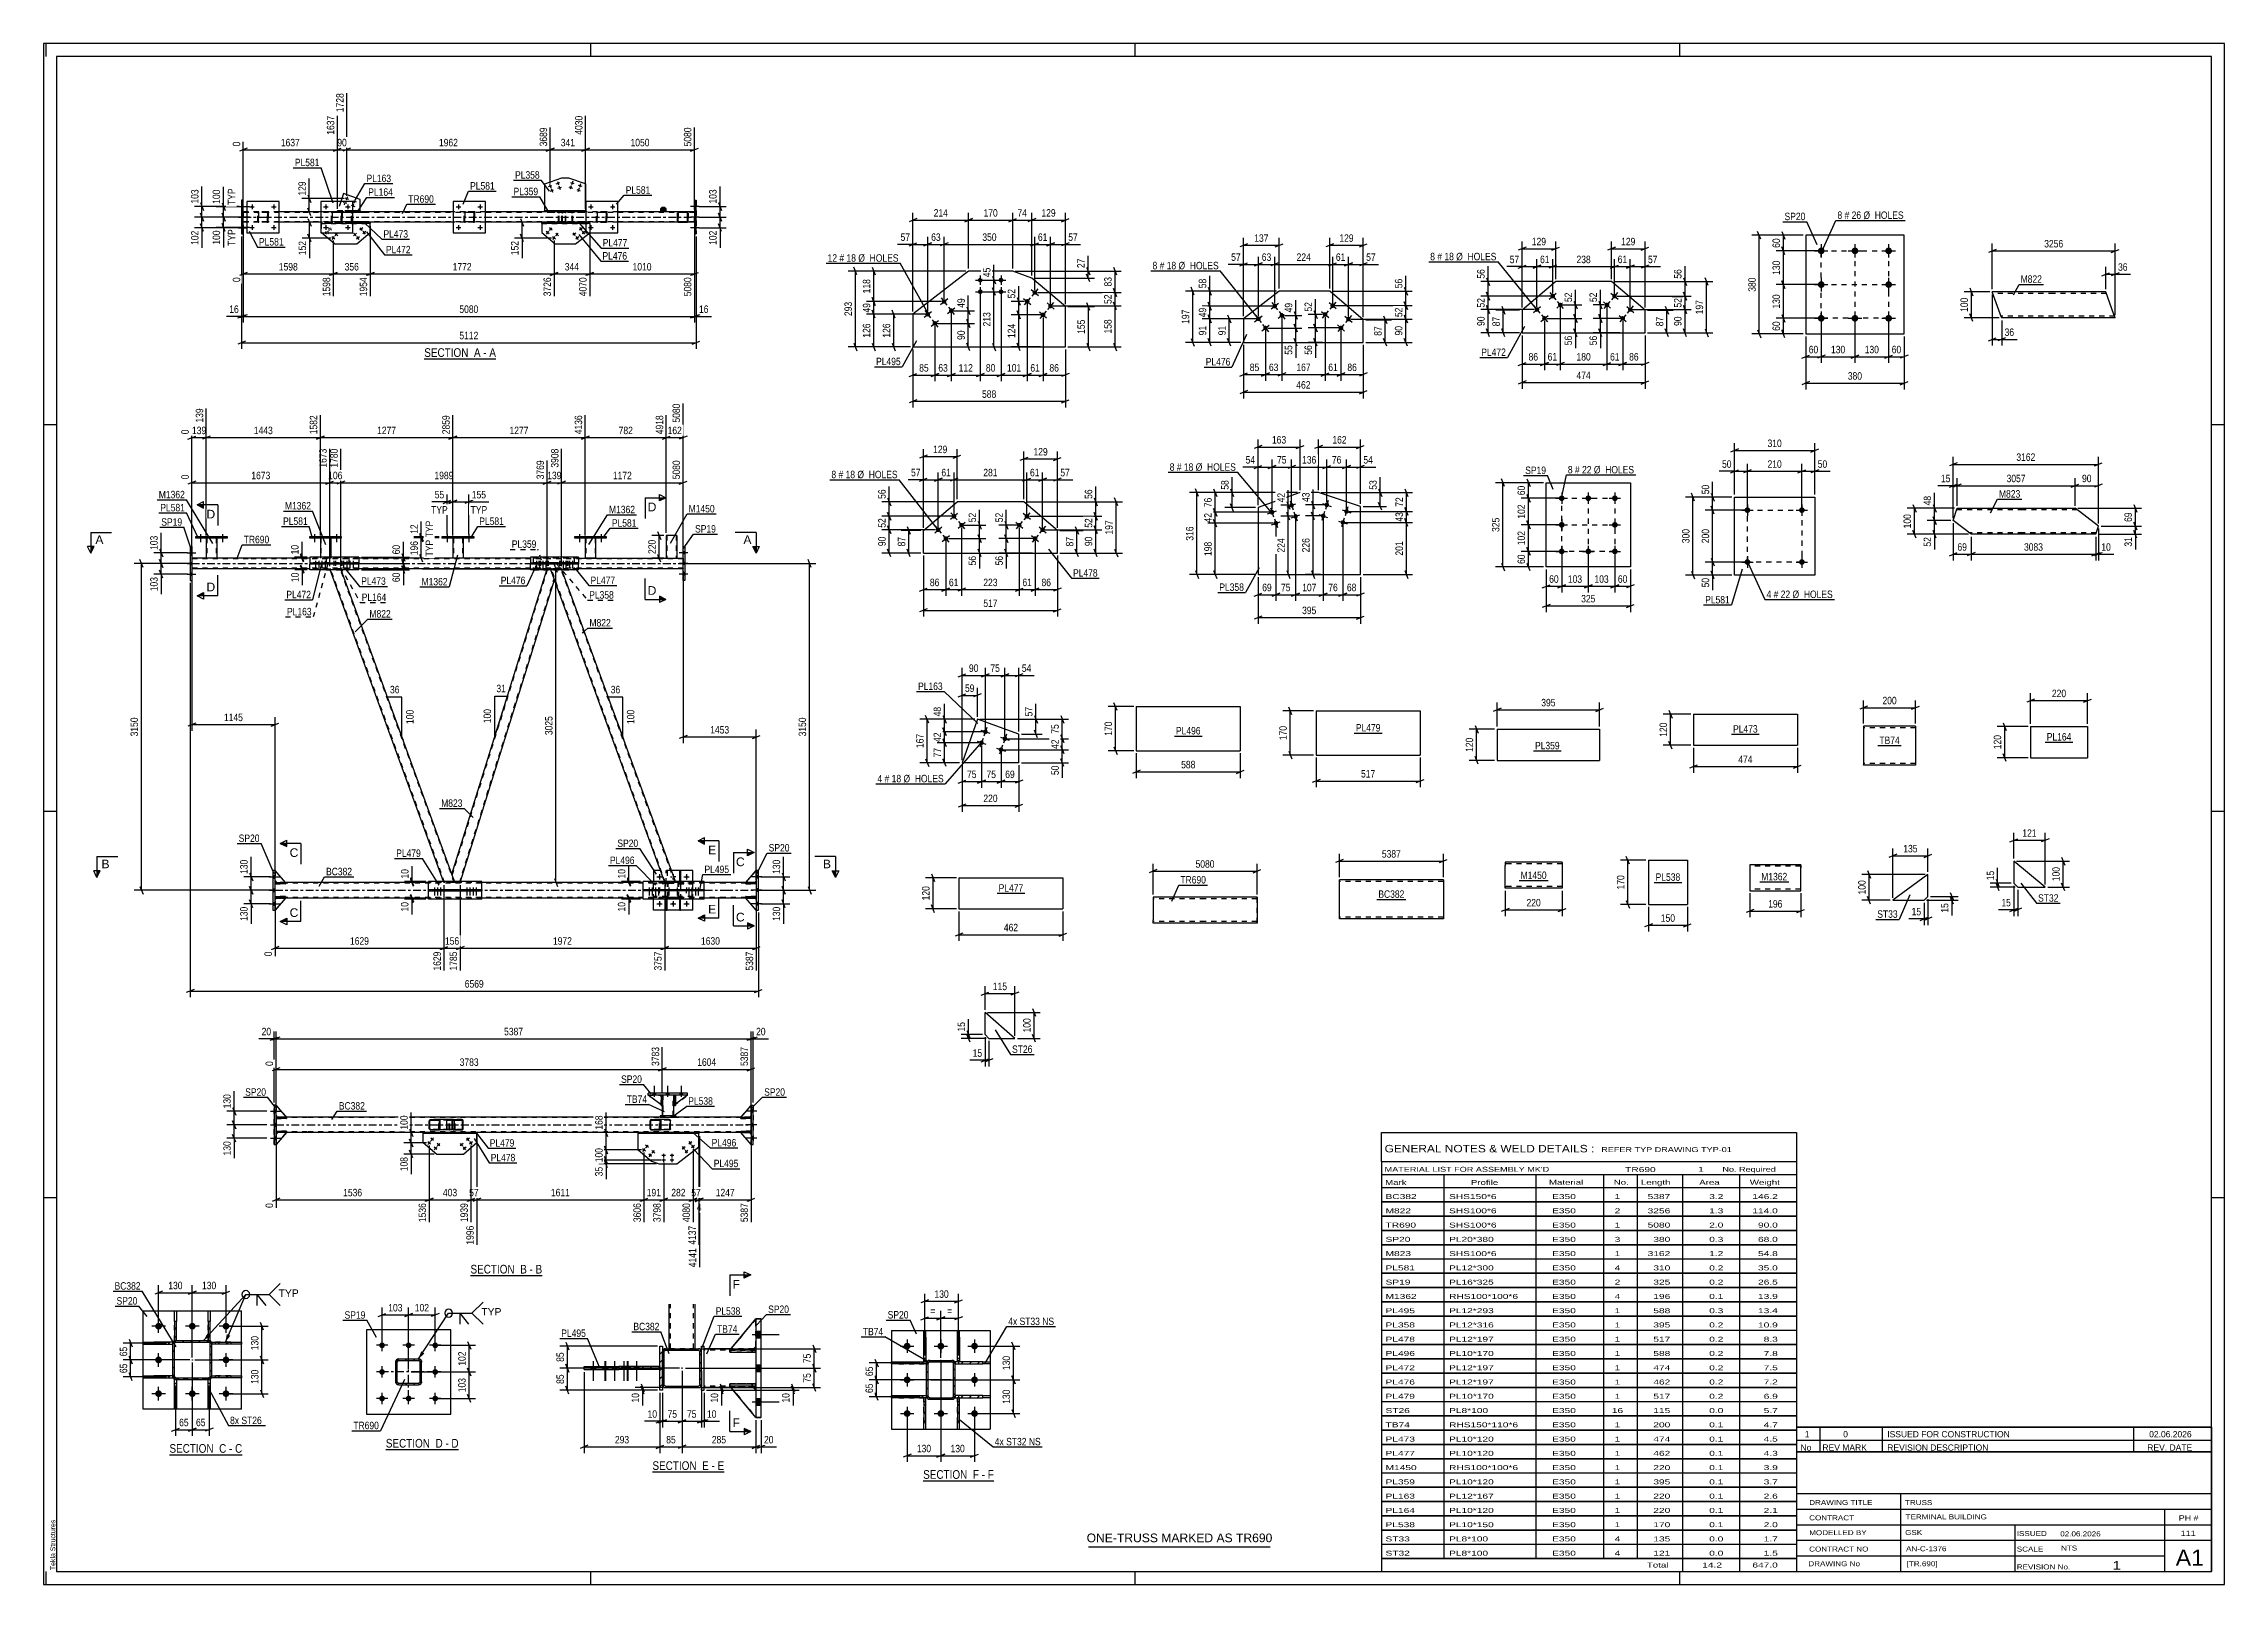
# Model space of a CAD drawing. Header units: millimetres. Extents: x 0 to 841, y 0 to 594.
import ezdxf

# ---------------------------------------------------------------- set-up
doc = ezdxf.new("R2010")
doc.units = ezdxf.units.MM
doc.linetypes.add('DXK_LINE_DOT2', pattern=[3.9198, 1.9599, -1.9599])
doc.linetypes.add('DXK_LINE_DOT3', pattern=[5.9187, 2.979, -0.9799, 0.9799, -0.9799])
doc.styles.add('Arial', font='ARIAL.TTF', dxfattribs={"height": 0.2})
doc.styles.add('Arial Narrow', font='ARIALN.TTF', dxfattribs={"height": 0.2})

# ---------------------------------------------------------------- blocks, each defined once
blk = doc.blocks.new('Unknown-570369591-1113')
at = {"color": 5, "linetype": 'Continuous'}
for p, q in [((841, 594), (0, 594)), ((0, 594), (0, 0)), ((1, 589), (1, 594)), ((836, 589), (5, 589)), ((5, 589), (5, 5)), ((211, 589), (211, 594)), ((421, 589), (421, 594)), ((631, 589), (631, 594)), ((836, 5), (836, 589)), ((841, 0), (841, 594)), ((5, 447), (0, 447)), ((841, 447), (836, 447)), ((5, 298), (0, 298)), ((841, 298), (836, 298)), ((5, 149), (0, 149)), ((841, 149), (836, 149)), ((0, 0), (841, 0)), ((1, 0), (1, 5)), ((5, 5), (836, 5)), ((211, 0), (211, 5)), ((421, 0), (421, 5)), ((631, 0), (631, 5))]:
    blk.add_line(p, q, dxfattribs=at)
at = {"color": 174, "linetype": 'Continuous', "style": 'Arial'}
blk.add_text('Tekla Structures', height=1.9102, rotation=90, dxfattribs=at).set_placement((4.5, 5.5))
blk = doc.blocks.new('Unknown-570369591-11 - 1927')
at = {"color": 6, "linetype": 'Continuous'}
blk.add_line((146.8, 472.47), (174.44, 472.47), dxfattribs=at)
at = {"color": 0, "linetype": 'Continuous'}
blk.add_wipeout([(164.91, 473.22), (164.91, 476.72), (146.8, 476.72), (146.8, 473.22)], dxfattribs=at)
blk.add_wipeout([(168.51, 473.22), (168.51, 476.72), (165.96, 476.72), (165.96, 473.22)], dxfattribs=at)
at = {"color": 7, "linetype": 'Continuous', "style": 'Arial Narrow'}
blk.add_text('SECTION ', height=3.34, dxfattribs=at).set_placement((146.8, 473.22))
at = {"color": 0, "linetype": 'Continuous'}
blk.add_wipeout([(170.84, 473.22), (170.84, 476.72), (169.56, 476.72), (169.56, 473.22)], dxfattribs=at)
blk.add_wipeout([(174.44, 473.22), (174.44, 476.72), (171.89, 476.72), (171.89, 473.22)], dxfattribs=at)
at = {"color": 7, "linetype": 'Continuous', "style": 'Arial Narrow'}
for s, p in [('A', (165.96, 473.22)), ('-', (169.56, 473.22)), ('A', (171.89, 473.22))]:
    blk.add_text(s, height=3.34, dxfattribs=at).set_placement(p)
blk = doc.blocks.new('Unknown-570369591-13 - 1230')
at = {"color": 6, "linetype": 'Continuous'}
blk.add_line((164.62, 119.09), (192.26, 119.09), dxfattribs=at)
at = {"color": 0, "linetype": 'Continuous'}
blk.add_wipeout([(182.73, 119.84), (182.73, 123.34), (164.62, 123.34), (164.62, 119.84)], dxfattribs=at)
blk.add_wipeout([(186.33, 119.84), (186.33, 123.34), (183.78, 123.34), (183.78, 119.84)], dxfattribs=at)
at = {"color": 7, "linetype": 'Continuous', "style": 'Arial Narrow'}
blk.add_text('SECTION ', height=3.34, dxfattribs=at).set_placement((164.62, 119.84))
at = {"color": 0, "linetype": 'Continuous'}
blk.add_wipeout([(188.66, 119.84), (188.66, 123.34), (187.38, 123.34), (187.38, 119.84)], dxfattribs=at)
blk.add_wipeout([(192.26, 119.84), (192.26, 123.34), (189.71, 123.34), (189.71, 119.84)], dxfattribs=at)
at = {"color": 7, "linetype": 'Continuous', "style": 'Arial Narrow'}
for s, p in [('B', (183.78, 119.84)), ('-', (187.38, 119.84)), ('B', (189.71, 119.84))]:
    blk.add_text(s, height=3.34, dxfattribs=at).set_placement(p)
blk = doc.blocks.new('Unknown-570369591-14 - 3659')
at = {"color": 6, "linetype": 'Continuous'}
blk.add_line((131.97, 51.98), (160.04, 51.98), dxfattribs=at)
at = {"color": 0, "linetype": 'Continuous'}
blk.add_wipeout([(150.08, 52.73), (150.08, 56.23), (131.97, 56.23), (131.97, 52.73)], dxfattribs=at)
blk.add_wipeout([(153.9, 52.73), (153.9, 56.23), (151.13, 56.23), (151.13, 52.73)], dxfattribs=at)
at = {"color": 7, "linetype": 'Continuous', "style": 'Arial Narrow'}
blk.add_text('SECTION ', height=3.34, dxfattribs=at).set_placement((131.97, 52.73))
at = {"color": 0, "linetype": 'Continuous'}
blk.add_wipeout([(156.22, 52.73), (156.22, 56.23), (154.95, 56.23), (154.95, 52.73)], dxfattribs=at)
blk.add_wipeout([(160.04, 52.73), (160.04, 56.23), (157.27, 56.23), (157.27, 52.73)], dxfattribs=at)
at = {"color": 7, "linetype": 'Continuous', "style": 'Arial Narrow'}
for s, p in [('D', (151.13, 52.73)), ('-', (154.95, 52.73)), ('D', (157.27, 52.73))]:
    blk.add_text(s, height=3.34, dxfattribs=at).set_placement(p)
blk = doc.blocks.new('Unknown-570369591-15 - 3790')
at = {"color": 6, "linetype": 'Continuous'}
blk.add_line((48.53, 49.99), (76.6, 49.99), dxfattribs=at)
at = {"color": 0, "linetype": 'Continuous'}
blk.add_wipeout([(66.64, 50.74), (66.64, 54.24), (48.53, 54.24), (48.53, 50.74)], dxfattribs=at)
blk.add_wipeout([(70.46, 50.74), (70.46, 54.24), (67.69, 54.24), (67.69, 50.74)], dxfattribs=at)
at = {"color": 7, "linetype": 'Continuous', "style": 'Arial Narrow'}
blk.add_text('SECTION ', height=3.34, dxfattribs=at).set_placement((48.53, 50.74))
at = {"color": 0, "linetype": 'Continuous'}
blk.add_wipeout([(72.78, 50.74), (72.78, 54.24), (71.51, 54.24), (71.51, 50.74)], dxfattribs=at)
blk.add_wipeout([(76.6, 50.74), (76.6, 54.24), (73.83, 54.24), (73.83, 50.74)], dxfattribs=at)
at = {"color": 7, "linetype": 'Continuous', "style": 'Arial Narrow'}
for s, p in [('C', (67.69, 50.74)), ('-', (71.51, 50.74)), ('C', (73.83, 50.74))]:
    blk.add_text(s, height=3.34, dxfattribs=at).set_placement(p)
blk = doc.blocks.new('Unknown-570369591-16 - 4079')
at = {"color": 6, "linetype": 'Continuous'}
blk.add_line((234.8, 43.36), (262.44, 43.36), dxfattribs=at)
at = {"color": 0, "linetype": 'Continuous'}
blk.add_wipeout([(252.9, 44.11), (252.9, 47.61), (234.8, 47.61), (234.8, 44.11)], dxfattribs=at)
blk.add_wipeout([(256.51, 44.11), (256.51, 47.61), (253.95, 47.61), (253.95, 44.11)], dxfattribs=at)
at = {"color": 7, "linetype": 'Continuous', "style": 'Arial Narrow'}
blk.add_text('SECTION ', height=3.34, dxfattribs=at).set_placement((234.8, 44.11))
at = {"color": 0, "linetype": 'Continuous'}
blk.add_wipeout([(258.84, 44.11), (258.84, 47.61), (257.56, 47.61), (257.56, 44.11)], dxfattribs=at)
blk.add_wipeout([(262.44, 44.11), (262.44, 47.61), (259.89, 47.61), (259.89, 44.11)], dxfattribs=at)
at = {"color": 7, "linetype": 'Continuous', "style": 'Arial Narrow'}
for s, p in [('E', (253.95, 44.11)), ('-', (257.56, 44.11)), ('E', (259.89, 44.11))]:
    blk.add_text(s, height=3.34, dxfattribs=at).set_placement(p)
blk = doc.blocks.new('Unknown-570369591-17 - 24302')
at = {"color": 6, "linetype": 'Continuous'}
blk.add_line((339.2, 39.94), (366.42, 39.94), dxfattribs=at)
at = {"color": 0, "linetype": 'Continuous'}
blk.add_wipeout([(357.31, 40.69), (357.31, 44.19), (339.2, 44.19), (339.2, 40.69)], dxfattribs=at)
blk.add_wipeout([(360.7, 40.69), (360.7, 44.19), (358.36, 44.19), (358.36, 40.69)], dxfattribs=at)
at = {"color": 7, "linetype": 'Continuous', "style": 'Arial Narrow'}
blk.add_text('SECTION ', height=3.34, dxfattribs=at).set_placement((339.2, 40.69))
at = {"color": 0, "linetype": 'Continuous'}
blk.add_wipeout([(363.03, 40.69), (363.03, 44.19), (361.75, 44.19), (361.75, 40.69)], dxfattribs=at)
blk.add_wipeout([(366.42, 40.69), (366.42, 44.19), (364.08, 44.19), (364.08, 40.69)], dxfattribs=at)
at = {"color": 7, "linetype": 'Continuous', "style": 'Arial Narrow'}
for s, p in [('F', (358.36, 40.69)), ('-', (361.75, 40.69)), ('F', (364.08, 40.69))]:
    blk.add_text(s, height=3.34, dxfattribs=at).set_placement(p)
blk = doc.blocks.new('Bolt-570369591-1946 - 1927')
at = {"linetype": 'Continuous'}
for points in [[(194.14, 521.35, -1), (194.69, 520.88, -1)], [(195.31, 522.72, -1), (195.85, 522.25, -1)], [(196.57, 519.27, -1), (197.12, 518.81, -1)], [(197.74, 520.64, -1), (198.29, 520.18, -1)]]:
    blk.add_hatch(color=1, dxfattribs=at).paths.add_polyline_path(points)
at = {"color": 1, "linetype": 'Continuous'}
for p, q in [((194.96, 520.65), (193.86, 521.58)), ((193.95, 520.57), (194.88, 521.66)), ((196.13, 522.02), (195.03, 522.95)), ((195.11, 521.94), (196.05, 523.03)), ((197.4, 518.57), (196.3, 519.51)), ((196.38, 518.49), (197.32, 519.59)), ((198.56, 519.94), (197.47, 520.88)), ((197.55, 519.86), (198.48, 520.96))]:
    blk.add_line(p, q, dxfattribs=at)
blk = doc.blocks.new('Bolt-570369591-1947 - 1927')
at = {"linetype": 'Continuous'}
for points in [[(122.24, 522.25, -1), (122.79, 522.72, -1)], [(123.41, 520.88, -1), (123.96, 521.35, -1)], [(119.8, 520.18, -1), (120.35, 520.64, -1)], [(120.97, 518.81, -1), (121.52, 519.27, -1)]]:
    blk.add_hatch(color=1, dxfattribs=at).paths.add_polyline_path(points)
at = {"color": 1, "linetype": 'Continuous'}
for p, q in [((123.06, 522.95), (121.97, 522.02)), ((122.98, 521.94), (122.05, 523.03)), ((124.23, 521.58), (123.13, 520.65)), ((124.15, 520.57), (123.22, 521.66)), ((120.63, 520.88), (119.53, 519.94)), ((120.55, 519.86), (119.61, 520.96)), ((121.79, 519.51), (120.7, 518.57)), ((121.71, 518.49), (120.78, 519.59))]:
    blk.add_line(p, q, dxfattribs=at)
blk = doc.blocks.new('Part-570369591-2003 - 1927')
at = {"color": 2, "linetype": 'Continuous'}
for p, q in [((244.54, 528.81), (244.51, 528.62)), ((244.51, 525.58), (244.51, 528.62)), ((244.51, 528.62), (244.51, 528.62)), ((244.51, 525.58), (244.51, 525.58)), ((244.51, 525.58), (244.54, 525.4)), ((244.75, 528.62), (244.76, 528.72)), ((244.75, 525.58), (244.75, 528.62)), ((244.75, 528.62), (244.75, 528.62)), ((244.75, 525.58), (244.75, 525.58)), ((244.76, 525.49), (244.75, 525.58)), ((244.76, 528.72), (244.82, 528.79)), ((244.82, 525.42), (244.76, 525.49)), ((244.99, 529.1), (244.8, 529.07)), ((244.8, 525.14), (244.99, 525.1)), ((244.82, 528.79), (244.89, 528.85)), ((244.89, 525.36), (244.82, 525.42)), ((244.99, 528.86), (244.89, 528.85)), ((244.99, 525.34), (244.89, 525.36)), ((248.03, 529.1), (244.99, 529.1)), ((248.03, 528.86), (244.99, 528.86)), ((248.03, 525.34), (244.99, 525.34)), ((248.03, 525.1), (244.99, 525.1)), ((248.21, 529.07), (248.03, 529.1)), ((248.12, 528.85), (248.03, 528.86)), ((248.12, 525.36), (248.03, 525.34)), ((248.03, 525.1), (248.21, 525.14)), ((248.12, 528.85), (248.2, 528.79)), ((248.2, 525.42), (248.12, 525.36)), ((248.2, 528.79), (248.25, 528.72)), ((248.25, 525.49), (248.2, 525.42)), ((248.25, 528.72), (248.27, 528.62)), ((248.27, 525.58), (248.25, 525.49)), ((248.27, 525.58), (248.27, 528.62)), ((248.27, 528.62), (248.27, 528.62)), ((248.27, 525.58), (248.27, 525.58)), ((248.51, 528.62), (248.47, 528.81)), ((248.47, 525.4), (248.51, 525.58)), ((248.51, 525.58), (248.51, 528.62)), ((248.51, 528.62), (248.51, 528.62)), ((248.51, 525.58), (248.51, 525.58))]:
    blk.add_line(p, q, dxfattribs=at)
at = {"color": 7, "linetype": 'DXK_LINE_DOT2'}
for p, q in [((244.51, 528.62), (244.54, 528.81)), ((244.51, 525.58), (244.51, 528.62)), ((244.54, 525.4), (244.51, 525.58)), ((244.76, 528.72), (244.75, 528.62)), ((244.75, 528.62), (244.75, 525.58)), ((244.75, 525.58), (244.76, 525.49)), ((244.82, 528.79), (244.76, 528.72)), ((244.76, 525.49), (244.82, 525.42)), ((244.8, 529.07), (244.99, 529.1)), ((244.99, 525.1), (244.8, 525.14)), ((244.89, 528.85), (244.82, 528.79)), ((244.82, 525.42), (244.89, 525.36)), ((244.99, 528.86), (244.99, 528.86)), ((244.99, 525.34), (244.99, 525.34)), ((248.03, 529.1), (248.21, 529.07)), ((248.21, 525.14), (248.03, 525.1)), ((248.12, 528.85), (248.12, 528.85)), ((248.2, 528.79), (248.12, 528.85)), ((248.12, 525.36), (248.2, 525.42)), ((248.12, 525.36), (248.12, 525.36)), ((248.25, 528.72), (248.2, 528.79)), ((248.2, 525.42), (248.25, 525.49)), ((248.27, 528.62), (248.25, 528.72)), ((248.25, 525.49), (248.27, 525.58)), ((248.27, 528.62), (248.27, 525.58)), ((248.47, 528.81), (248.51, 528.62)), ((248.51, 525.58), (248.47, 525.4)), ((248.51, 528.62), (248.51, 525.58))]:
    blk.add_line(p, q, dxfattribs=at)
at = {"color": 7, "linetype": 'DXK_LINE_DOT3'}
blk.add_line((246.51, 527.1), (246.51, 527.1), dxfattribs=at)
at = {"color": 2, "linetype": 'Continuous'}
for centre, start, end in [((244.99, 528.62), 112.5, 157.5), ((244.99, 525.58), 202.5, 247.5), ((248.03, 528.62), 22.5, 67.5), ((248.03, 525.58), 292.5, 337.5)]:
    blk.add_arc(centre, 0.48, start, end, dxfattribs=at)
at = {"color": 7, "linetype": 'DXK_LINE_DOT2'}
for centre, start, end in [((244.99, 528.62), 112.5, 157.5), ((244.99, 525.58), 202.5, 247.5), ((248.03, 528.62), 22.5, 67.5), ((248.03, 525.58), 292.5, 337.5)]:
    blk.add_arc(centre, 0.48, start, end, dxfattribs=at)
blk = doc.blocks.new('Bolt-570369591-1945 - 1927')
at = {"linetype": 'Continuous'}
for points in [[(206.93, 522.28, -1), (207.5, 522.72, -1)], [(208.04, 520.86, -1), (208.61, 521.3, -1)], [(204.41, 520.32, -1), (204.97, 520.76, -1)], [(205.51, 518.9, -1), (206.08, 519.34, -1)]]:
    blk.add_hatch(color=1, dxfattribs=at).paths.add_polyline_path(points)
at = {"color": 1, "linetype": 'Continuous'}
for p, q in [((207.79, 522.94), (206.65, 522.06)), ((207.66, 521.93), (206.78, 523.07)), ((208.89, 521.52), (207.75, 520.64)), ((208.76, 520.51), (207.88, 521.65)), ((205.26, 520.98), (204.12, 520.1)), ((205.13, 519.97), (204.25, 521.11)), ((206.36, 519.56), (205.23, 518.67)), ((206.24, 518.55), (205.35, 519.68))]:
    blk.add_line(p, q, dxfattribs=at)
blk = doc.blocks.new('Bolt-570369591-1948 - 1927')
at = {"linetype": 'Continuous'}
for points in [[(111.44, 519.27, -1), (111.99, 518.81, -1)], [(112.61, 520.64, -1), (113.16, 520.18, -1)]]:
    blk.add_hatch(color=1, dxfattribs=at).paths.add_polyline_path(points)
at = {"color": 1, "linetype": 'Continuous'}
for p, q in [((108.73, 521.58), (109.1, 521.27)), ((109.74, 521.66), (109.43, 521.3)), ((109.9, 522.95), (110.26, 522.64)), ((109.98, 521.94), (110.29, 522.3)), ((110.91, 523.03), (110.6, 522.67)), ((110.99, 522.02), (110.63, 522.33)), ((108.81, 520.57), (109.12, 520.93)), ((109.83, 520.65), (109.46, 520.96)), ((112.26, 518.57), (111.17, 519.51)), ((111.25, 518.49), (112.18, 519.59)), ((113.43, 519.94), (112.33, 520.88)), ((112.41, 519.86), (113.35, 520.96))]:
    blk.add_line(p, q, dxfattribs=at)
blk = doc.blocks.new('Bolt-570369591-1949 - 1927')
at = {"linetype": 'Continuous'}
for points in [[(251.63, 530.77), (251.63, 531.65), (250.99, 531.65), (250.99, 530.77)], [(251.63, 530.77), (251.63, 531.65), (250.99, 531.65), (250.99, 530.77)], [(251.63, 530.77), (251.63, 531.65), (250.99, 531.65), (250.99, 530.77)], [(251.63, 526.67), (251.63, 527.55), (250.99, 527.55), (250.99, 526.67)], [(251.63, 526.67), (251.63, 527.55), (250.99, 527.55), (250.99, 526.67)], [(251.63, 522.57), (251.63, 523.45), (250.99, 523.45), (250.99, 522.57)], [(251.63, 522.57), (251.63, 523.45), (250.99, 523.45), (250.99, 522.57)], [(251.63, 522.57), (251.63, 523.45), (250.99, 523.45), (250.99, 522.57)]]:
    blk.add_hatch(color=1, dxfattribs=at).paths.add_polyline_path(points)
at = {"color": 1, "linetype": 'Continuous'}
for p, q in [((252.79, 531.21), (249.47, 531.21)), ((252.79, 531.21), (249.47, 531.21)), ((252.79, 531.21), (249.47, 531.21)), ((251.63, 531.65), (250.99, 531.65)), ((251.63, 531.65), (250.99, 531.65)), ((251.63, 531.65), (250.99, 531.65)), ((251.63, 530.77), (250.99, 530.77)), ((251.63, 530.77), (250.99, 530.77)), ((251.63, 530.77), (250.99, 530.77)), ((252.79, 527.11), (249.47, 527.11)), ((252.79, 527.11), (249.47, 527.11)), ((252.79, 523.01), (249.47, 523.01)), ((252.79, 523.01), (249.47, 523.01)), ((252.79, 523.01), (249.47, 523.01)), ((251.63, 527.55), (250.99, 527.55)), ((251.63, 527.55), (250.99, 527.55)), ((251.63, 526.67), (250.99, 526.67)), ((251.63, 526.67), (250.99, 526.67)), ((251.63, 523.45), (250.99, 523.45)), ((251.63, 523.45), (250.99, 523.45)), ((251.63, 523.45), (250.99, 523.45)), ((251.63, 522.57), (250.99, 522.57)), ((251.63, 522.57), (250.99, 522.57)), ((251.63, 522.57), (250.99, 522.57))]:
    blk.add_line(p, q, dxfattribs=at)
blk = doc.blocks.new('Bolt-570369591-1950 - 1927')
at = {"linetype": 'Continuous'}
for points in [[(211.48, 531.11, -1), (210.6, 531.11, -1)], [(219.88, 531.11, -1), (219, 531.11, -1)]]:
    blk.add_hatch(color=1, dxfattribs=at).paths.add_polyline_path(points)
at = {"color": 1, "linetype": 'Continuous'}
for p, q in [((210.16, 531.11), (211.92, 531.11)), ((211.04, 531.99), (211.04, 530.23)), ((218.56, 531.11), (220.32, 531.11)), ((219.44, 531.99), (219.44, 530.23))]:
    blk.add_line(p, q, dxfattribs=at)
blk = doc.blocks.new('Bolt-570369591-1951 - 1927')
at = {"linetype": 'Continuous'}
for points in [[(211.48, 523.11, -1), (210.6, 523.11, -1)], [(219.88, 523.11, -1), (219, 523.11, -1)]]:
    blk.add_hatch(color=1, dxfattribs=at).paths.add_polyline_path(points)
at = {"color": 1, "linetype": 'Continuous'}
for p, q in [((210.16, 523.11), (211.92, 523.11)), ((211.04, 523.99), (211.04, 522.23)), ((218.56, 523.11), (220.32, 523.11)), ((219.44, 523.99), (219.44, 522.23))]:
    blk.add_line(p, q, dxfattribs=at)
blk = doc.blocks.new('Part-570369591-2101 - 1927')
at = {"linetype": 'Continuous'}
blk.add_hatch(color=2, dxfattribs=at).paths.add_polyline_path([(238.99, 529.11), (238.19, 530.51), (239.79, 530.51)])
at = {"color": 2, "linetype": 'Continuous'}
for p, q in [((238.99, 529.11), (238.19, 530.51)), ((238.19, 530.51), (239.79, 530.51)), ((239.79, 530.51), (238.99, 529.11)), ((78.38, 529.11), (77.01, 529.11)), ((78.38, 525.11), (77.01, 525.11)), ((98.78, 529.11), (90.78, 529.11)), ((98.78, 525.11), (90.78, 525.11)), ((106.88, 529.11), (98.88, 529.11)), ((106.88, 525.11), (98.88, 525.11)), ((157.96, 529.11), (122.07, 529.11)), ((157.96, 525.11), (125.96, 525.11)), ((193.2, 529.11), (170.36, 529.11)), ((192.13, 525.11), (170.36, 525.11)), ((209.04, 529.11), (209, 529.11)), ((250.99, 529.11), (221.44, 529.11)), ((244.98, 525.11), (221.44, 525.11)), ((250.99, 525.11), (248.04, 525.11))]:
    blk.add_line(p, q, dxfattribs=at)
at = {"color": 7, "linetype": 'DXK_LINE_DOT2'}
for p, q in [((77.01, 529.11), (77.01, 525.11)), ((98.78, 528.87), (77.01, 528.87)), ((98.78, 525.35), (77.01, 525.35)), ((90.78, 529.11), (78.38, 529.11)), ((90.78, 525.11), (78.38, 525.11)), ((250.99, 528.87), (98.88, 528.87)), ((250.99, 525.35), (98.88, 525.35)), ((122.07, 529.11), (106.88, 529.11)), ((125.96, 525.11), (106.88, 525.11)), ((170.36, 529.11), (157.96, 529.11)), ((170.36, 525.11), (157.96, 525.11)), ((221.44, 525.11), (192.13, 525.11)), ((209, 529.11), (193.2, 529.11)), ((221.44, 529.11), (209.04, 529.11)), ((248.04, 525.11), (244.98, 525.11)), ((250.99, 525.11), (250.99, 529.11)), ((250.99, 529.11), (250.99, 529.11)), ((250.99, 529.11), (250.99, 525.11)), ((250.99, 529.11), (250.99, 529.11)), ((250.99, 528.87), (250.99, 528.87)), ((250.99, 525.35), (250.99, 525.35)), ((250.99, 525.11), (250.99, 525.11)), ((250.99, 525.11), (250.99, 525.11))]:
    blk.add_line(p, q, dxfattribs=at)
at = {"color": 7, "linetype": 'DXK_LINE_DOT3'}
for p, q in [((77.01, 527.11), (98.78, 527.11)), ((98.88, 527.11), (250.99, 527.11))]:
    blk.add_line(p, q, dxfattribs=at)
at = {"color": 2, "linetype": 'Continuous'}
blk.add_circle((238.99, 530.01), 1, dxfattribs=at)
blk = doc.blocks.new('Bolt-570369591-1952 - 1927')
at = {"linetype": 'Continuous'}
for points in [[(203.59, 538.42, -1), (202.91, 538.64, -1)], [(204.16, 540.13, -1), (203.47, 540.35, -1)], [(207.2, 539.13, -1), (206.51, 539.36, -1)], [(206.64, 537.42, -1), (205.95, 537.65, -1)]]:
    blk.add_hatch(color=1, dxfattribs=at).paths.add_polyline_path(points)
at = {"color": 1, "linetype": 'Continuous'}
for p, q in [((202.57, 538.76), (203.94, 538.31)), ((203.48, 539.22), (203.03, 537.85)), ((203.13, 540.47), (204.5, 540.02)), ((204.04, 540.93), (203.59, 539.56)), ((206.17, 539.47), (207.54, 539.02)), ((207.08, 539.93), (206.63, 538.56)), ((205.61, 537.76), (206.98, 537.31)), ((206.52, 538.22), (206.07, 536.85))]:
    blk.add_line(p, q, dxfattribs=at)
blk = doc.blocks.new('Bolt-570369591-1953 - 1927')
at = {"linetype": 'Continuous'}
for points in [[(195.7, 539.23, -1), (195.03, 538.99, -1)], [(198.72, 540.3, -1), (198.04, 540.06, -1)], [(199.32, 538.6, -1), (198.64, 538.36, -1)], [(196.31, 537.53, -1), (195.63, 537.29, -1)]]:
    blk.add_hatch(color=1, dxfattribs=at).paths.add_polyline_path(points)
at = {"color": 1, "linetype": 'Continuous'}
for p, q in [((194.69, 538.87), (196.04, 539.35)), ((195.12, 539.79), (195.61, 538.43)), ((197.7, 539.94), (199.06, 540.42)), ((198.14, 540.86), (198.62, 539.5)), ((198.3, 538.24), (199.66, 538.72)), ((198.74, 539.16), (199.22, 537.8)), ((195.29, 537.17), (196.65, 537.65)), ((195.73, 538.09), (196.21, 536.73))]:
    blk.add_line(p, q, dxfattribs=at)
blk = doc.blocks.new('Part-570369591-2018 - 1927')
at = {"color": 2, "linetype": 'Continuous'}
for p, q in [((221.44, 533.1), (209.04, 533.1)), ((209.04, 533.1), (209.04, 521.1)), ((221.44, 521.1), (221.44, 533.1)), ((209.04, 521.1), (221.44, 521.1))]:
    blk.add_line(p, q, dxfattribs=at)
blk = doc.blocks.new('Bolt-570369591-1954 - 1927')
at = {"linetype": 'Continuous'}
for points in [[(160.4, 531.11, -1), (159.52, 531.11, -1)], [(168.8, 531.11, -1), (167.92, 531.11, -1)]]:
    blk.add_hatch(color=1, dxfattribs=at).paths.add_polyline_path(points)
at = {"color": 1, "linetype": 'Continuous'}
for p, q in [((159.08, 531.11), (160.84, 531.11)), ((159.96, 531.99), (159.96, 530.23)), ((167.48, 531.11), (169.24, 531.11)), ((168.36, 531.99), (168.36, 530.23))]:
    blk.add_line(p, q, dxfattribs=at)
blk = doc.blocks.new('Part-570369591-2019 - 1927')
at = {"color": 7, "linetype": 'DXK_LINE_DOT2'}
for p, q in [((213.24, 528.62), (213.28, 528.81)), ((213.28, 528.81), (213.24, 528.62)), ((213.24, 525.58), (213.24, 528.62)), ((213.24, 528.62), (213.24, 528.62)), ((213.24, 525.58), (213.24, 528.62)), ((213.24, 525.58), (213.24, 525.58)), ((213.28, 525.4), (213.24, 525.58)), ((213.24, 525.58), (213.28, 525.4)), ((213.48, 528.62), (213.5, 528.72)), ((213.5, 528.72), (213.48, 528.62)), ((213.48, 525.58), (213.48, 528.62)), ((213.48, 528.62), (213.48, 528.62)), ((213.48, 528.62), (213.48, 525.58)), ((213.48, 525.58), (213.48, 525.58)), ((213.5, 525.49), (213.48, 525.58)), ((213.48, 525.58), (213.5, 525.49)), ((213.5, 528.72), (213.55, 528.79)), ((213.55, 528.79), (213.5, 528.72)), ((213.55, 525.42), (213.5, 525.49)), ((213.5, 525.49), (213.55, 525.42)), ((213.54, 529.07), (213.72, 529.1)), ((213.72, 529.1), (213.54, 529.07)), ((213.72, 525.1), (213.54, 525.14)), ((213.54, 525.14), (213.72, 525.1)), ((213.55, 528.79), (213.63, 528.85)), ((213.63, 528.85), (213.55, 528.79)), ((213.63, 525.36), (213.55, 525.42)), ((213.55, 525.42), (213.63, 525.36)), ((213.63, 528.85), (213.72, 528.86)), ((213.72, 525.34), (213.63, 525.36)), ((216.76, 529.1), (213.72, 529.1)), ((216.76, 528.86), (213.72, 528.86)), ((216.76, 525.34), (213.72, 525.34)), ((216.76, 525.1), (213.72, 525.1)), ((216.76, 529.1), (216.95, 529.07)), ((216.95, 529.07), (216.76, 529.1)), ((216.85, 528.85), (216.76, 528.86)), ((216.85, 525.36), (216.76, 525.34)), ((216.95, 525.14), (216.76, 525.1)), ((216.76, 525.1), (216.95, 525.14)), ((216.85, 528.85), (216.93, 528.79)), ((216.93, 528.79), (216.85, 528.85)), ((216.93, 525.42), (216.85, 525.36)), ((216.85, 525.36), (216.93, 525.42)), ((216.93, 528.79), (216.98, 528.72)), ((216.98, 528.72), (216.93, 528.79)), ((216.98, 525.49), (216.93, 525.42)), ((216.93, 525.42), (216.98, 525.49)), ((216.98, 528.72), (217, 528.62)), ((217, 528.62), (216.98, 528.72)), ((217, 525.58), (216.98, 525.49)), ((216.98, 525.49), (217, 525.58)), ((217, 525.58), (217, 528.62)), ((217, 528.62), (217, 528.62)), ((217, 528.62), (217, 525.58)), ((217, 525.58), (217, 525.58)), ((217.21, 528.81), (217.24, 528.62)), ((217.24, 528.62), (217.21, 528.81)), ((217.24, 525.58), (217.21, 525.4)), ((217.21, 525.4), (217.24, 525.58)), ((217.24, 525.58), (217.24, 528.62)), ((217.24, 528.62), (217.24, 528.62)), ((217.24, 528.62), (217.24, 525.58)), ((217.24, 525.58), (217.24, 525.58))]:
    blk.add_line(p, q, dxfattribs=at)
at = {"color": 7, "linetype": 'DXK_LINE_DOT3'}
blk.add_line((215.24, 527.1), (215.24, 527.1), dxfattribs=at)
at = {"color": 7, "linetype": 'DXK_LINE_DOT2'}
for centre, start, end in [((213.72, 528.62), 112.5, 157.5), ((213.72, 528.62), 112.5, 157.5), ((213.72, 525.58), 202.5, 247.5), ((213.72, 525.58), 202.5, 247.5), ((216.76, 528.62), 22.5, 67.5), ((216.76, 528.62), 22.5, 67.5), ((216.76, 525.58), 292.5, 337.5), ((216.76, 525.58), 292.5, 337.5)]:
    blk.add_arc(centre, 0.48, start, end, dxfattribs=at)
blk = doc.blocks.new('Bolt-570369591-1955 - 1927')
at = {"linetype": 'Continuous'}
for points in [[(160.4, 523.11, -1), (159.52, 523.11, -1)], [(168.8, 523.11, -1), (167.92, 523.11, -1)]]:
    blk.add_hatch(color=1, dxfattribs=at).paths.add_polyline_path(points)
at = {"color": 1, "linetype": 'Continuous'}
for p, q in [((159.08, 523.11), (160.84, 523.11)), ((159.96, 523.99), (159.96, 522.23)), ((167.48, 523.11), (169.24, 523.11)), ((168.36, 523.99), (168.36, 522.23))]:
    blk.add_line(p, q, dxfattribs=at)
blk = doc.blocks.new('Bolt-570369591-1956 - 1927')
at = {"linetype": 'Continuous'}
for points in [[(117.23, 534.15, -1), (116.55, 534.39, -1)], [(119.64, 531.39, -1), (118.97, 531.63, -1)], [(120.25, 533.08, -1), (119.57, 533.32, -1)]]:
    blk.add_hatch(color=1, dxfattribs=at).paths.add_polyline_path(points)
at = {"color": 1, "linetype": 'Continuous'}
for p, q in [((115.61, 532.82), (116.06, 532.66)), ((116.05, 531.9), (116.21, 532.35)), ((116.21, 534.51), (117.57, 534.03)), ((116.53, 533.26), (116.37, 532.8)), ((116.97, 532.34), (116.52, 532.5)), ((117.13, 534.95), (116.65, 533.59)), ((118.63, 531.75), (119.98, 531.27)), ((119.55, 532.18), (119.06, 530.83)), ((119.23, 533.44), (120.59, 532.96)), ((120.15, 533.88), (119.67, 532.52))]:
    blk.add_line(p, q, dxfattribs=at)
blk = doc.blocks.new('Part-570369591-2064 - 1927')
at = {"color": 2, "linetype": 'Continuous'}
for p, q in [((192.13, 525.11), (192.13, 525.11)), ((209.04, 525.11), (192.13, 525.11)), ((192.13, 524.71), (192.13, 525.11)), ((209.04, 524.71), (192.13, 524.71))]:
    blk.add_line(p, q, dxfattribs=at)
at = {"color": 7, "linetype": 'DXK_LINE_DOT2'}
for p, q in [((210.6, 525.11), (192.13, 525.11)), ((192.13, 524.71), (210.6, 524.71)), ((210.6, 525.11), (209.04, 525.11)), ((210.6, 524.71), (209.04, 524.71)), ((210.6, 524.71), (210.6, 525.11))]:
    blk.add_line(p, q, dxfattribs=at)
blk = doc.blocks.new('Bolt-570369591-1957 - 1927')
at = {"linetype": 'Continuous'}
for points in [[(109.32, 531.11, -1), (108.44, 531.11, -1)], [(117.72, 531.11, -1), (116.84, 531.11, -1)]]:
    blk.add_hatch(color=1, dxfattribs=at).paths.add_polyline_path(points)
at = {"color": 1, "linetype": 'Continuous'}
for p, q in [((108, 531.11), (109.76, 531.11)), ((108.88, 531.99), (108.88, 530.23)), ((116.4, 531.11), (118.16, 531.11)), ((117.28, 531.99), (117.28, 530.23))]:
    blk.add_line(p, q, dxfattribs=at)
blk = doc.blocks.new('Bolt-570369591-1958 - 1927')
at = {"linetype": 'Continuous'}
for points in [[(109.32, 523.11, -1), (108.44, 523.11, -1)], [(117.72, 523.11, -1), (116.84, 523.11, -1)]]:
    blk.add_hatch(color=1, dxfattribs=at).paths.add_polyline_path(points)
at = {"color": 1, "linetype": 'Continuous'}
for p, q in [((108, 523.11), (109.76, 523.11)), ((108.88, 523.99), (108.88, 522.23)), ((116.4, 523.11), (118.16, 523.11)), ((117.28, 523.99), (117.28, 522.23))]:
    blk.add_line(p, q, dxfattribs=at)
blk = doc.blocks.new('Part-570369591-2103 - 1927')
at = {"color": 7, "linetype": 'DXK_LINE_DOT2'}
for p, q in [((201.13, 529.11), (194.67, 529.11)), ((201.13, 528.87), (194.67, 528.87)), ((201.13, 525.35), (194.67, 525.35)), ((201.13, 525.11), (194.67, 525.11)), ((198.57, 528.8), (198.53, 528.63)), ((198.53, 525.59), (198.53, 528.63)), ((198.53, 525.59), (198.55, 525.5)), ((198.55, 525.5), (198.57, 525.4)), ((198.57, 528.81), (198.57, 528.8)), ((198.78, 528.63), (198.8, 528.72)), ((198.78, 525.59), (198.78, 528.63)), ((198.8, 525.5), (198.78, 525.59)), ((198.8, 528.72), (198.86, 528.8)), ((198.86, 525.42), (198.8, 525.5)), ((199.04, 529.11), (198.84, 529.07)), ((198.84, 525.14), (199.04, 525.11)), ((198.86, 528.8), (198.94, 528.85)), ((198.94, 525.37), (198.86, 525.42)), ((198.94, 528.85), (199.04, 528.87)), ((199.04, 525.35), (198.94, 525.37)), ((199.85, 528.87), (199.85, 529.11)), ((199.85, 525.11), (199.85, 525.35)), ((201.23, 529.07), (201.13, 529.11)), ((201.13, 528.87), (201.18, 528.85)), ((201.18, 525.37), (201.13, 525.35)), ((201.13, 525.11), (201.23, 525.14)), ((201.18, 528.85), (201.22, 528.8)), ((201.22, 525.42), (201.18, 525.37)), ((201.22, 528.8), (201.25, 528.72)), ((201.25, 525.5), (201.22, 525.42)), ((201.32, 528.97), (201.23, 529.07)), ((201.23, 525.14), (201.32, 525.25)), ((201.25, 528.72), (201.26, 528.63)), ((201.26, 525.59), (201.25, 525.5)), ((201.26, 525.59), (201.26, 528.63)), ((201.38, 528.81), (201.32, 528.97)), ((201.32, 525.25), (201.38, 525.4)), ((201.4, 528.63), (201.38, 528.81)), ((201.38, 525.4), (201.4, 525.59)), ((201.4, 525.59), (201.4, 528.63))]:
    blk.add_line(p, q, dxfattribs=at)
for centre, start, end in [((199.02, 528.61), 111.1941, 156.15059), ((199.02, 525.6), 203.84941, 248.8059)]:
    blk.add_arc(centre, 0.492, start, end, dxfattribs=at)
blk = doc.blocks.new('Bolt-570369591-1959 - 1927')
at = {"linetype": 'Continuous'}
for points in [[(80.82, 531.11, -1), (79.94, 531.11, -1)], [(89.22, 531.11, -1), (88.34, 531.11, -1)]]:
    blk.add_hatch(color=1, dxfattribs=at).paths.add_polyline_path(points)
at = {"color": 1, "linetype": 'Continuous'}
for p, q in [((79.5, 531.11), (81.26, 531.11)), ((80.38, 531.99), (80.38, 530.23)), ((87.9, 531.11), (89.66, 531.11)), ((88.78, 531.99), (88.78, 530.23))]:
    blk.add_line(p, q, dxfattribs=at)
blk = doc.blocks.new('Part-570369591-2024 - 1927')
at = {"color": 2, "linetype": 'Continuous'}
for p, q in [((193.2, 529.11), (193.2, 529.51)), ((193.2, 529.51), (193.2, 529.51)), ((209, 529.51), (193.2, 529.51)), ((193.2, 529.11), (193.2, 529.11)), ((209, 529.11), (193.2, 529.11)), ((209, 529.51), (209, 529.11))]:
    blk.add_line(p, q, dxfattribs=at)
at = {"color": 7, "linetype": 'DXK_LINE_DOT2'}
for p, q in [((193.2, 529.51), (193.2, 529.11)), ((209, 529.51), (209, 529.51)), ((209, 529.11), (209, 529.51)), ((209, 529.11), (209, 529.11))]:
    blk.add_line(p, q, dxfattribs=at)
blk = doc.blocks.new('Bolt-570369591-1960 - 1927')
at = {"linetype": 'Continuous'}
for points in [[(80.82, 523.11, -1), (79.94, 523.11, -1)], [(89.22, 523.11, -1), (88.34, 523.11, -1)]]:
    blk.add_hatch(color=1, dxfattribs=at).paths.add_polyline_path(points)
at = {"color": 1, "linetype": 'Continuous'}
for p, q in [((79.5, 523.11), (81.26, 523.11)), ((80.38, 523.99), (80.38, 522.23)), ((87.9, 523.11), (89.66, 523.11)), ((88.78, 523.99), (88.78, 522.23))]:
    blk.add_line(p, q, dxfattribs=at)
blk = doc.blocks.new('Bolt-570369591-1963 - 1927')
at = {"linetype": 'Continuous'}
for points in [[(77.01, 530.77), (77.01, 531.65), (76.37, 531.65), (76.37, 530.77)], [(77.01, 530.77), (77.01, 531.65), (76.37, 531.65), (76.37, 530.77)], [(77.01, 530.77), (77.01, 531.65), (76.37, 531.65), (76.37, 530.77)], [(77.01, 526.67), (77.01, 527.55), (76.37, 527.55), (76.37, 526.67)], [(77.01, 526.67), (77.01, 527.55), (76.37, 527.55), (76.37, 526.67)], [(77.01, 522.57), (77.01, 523.45), (76.37, 523.45), (76.37, 522.57)], [(77.01, 522.57), (77.01, 523.45), (76.37, 523.45), (76.37, 522.57)], [(77.01, 522.57), (77.01, 523.45), (76.37, 523.45), (76.37, 522.57)]]:
    blk.add_hatch(color=1, dxfattribs=at).paths.add_polyline_path(points)
at = {"color": 1, "linetype": 'Continuous'}
for p, q in [((75.21, 531.21), (78.53, 531.21)), ((75.21, 531.21), (78.53, 531.21)), ((75.21, 531.21), (78.53, 531.21)), ((76.37, 531.65), (77.01, 531.65)), ((76.37, 531.65), (77.01, 531.65)), ((76.37, 531.65), (77.01, 531.65)), ((76.37, 530.77), (77.01, 530.77)), ((76.37, 530.77), (77.01, 530.77)), ((76.37, 530.77), (77.01, 530.77)), ((75.21, 527.11), (78.53, 527.11)), ((75.21, 527.11), (78.53, 527.11)), ((75.21, 523.01), (78.53, 523.01)), ((75.21, 523.01), (78.53, 523.01)), ((75.21, 523.01), (78.53, 523.01)), ((76.37, 527.55), (77.01, 527.55)), ((76.37, 527.55), (77.01, 527.55)), ((76.37, 526.67), (77.01, 526.67)), ((76.37, 526.67), (77.01, 526.67)), ((76.37, 523.45), (77.01, 523.45)), ((76.37, 523.45), (77.01, 523.45)), ((76.37, 523.45), (77.01, 523.45)), ((76.37, 522.57), (77.01, 522.57)), ((76.37, 522.57), (77.01, 522.57)), ((76.37, 522.57), (77.01, 522.57))]:
    blk.add_line(p, q, dxfattribs=at)
blk = doc.blocks.new('Part-570369591-2040 - 1927')
at = {"color": 2, "linetype": 'Continuous'}
for p, q in [((119.28, 533.11), (106.88, 533.11)), ((106.88, 533.11), (106.88, 521.11)), ((119.28, 521.11), (119.28, 533.11)), ((106.88, 521.11), (119.28, 521.11))]:
    blk.add_line(p, q, dxfattribs=at)
blk = doc.blocks.new('Part-570369591-1980 - 1927')
at = {"color": 2, "linetype": 'Continuous'}
for p, q in [((199.71, 542.13), (193.2, 539.82)), ((193.2, 539.82), (193.2, 529.51)), ((202.54, 542.13), (199.71, 542.13)), ((209, 540.01), (202.54, 542.13)), ((209, 540.01), (209, 529.51))]:
    blk.add_line(p, q, dxfattribs=at)
at = {"color": 7, "linetype": 'DXK_LINE_DOT2'}
blk.add_line((209, 529.51), (193.2, 529.51), dxfattribs=at)
blk = doc.blocks.new('Part-570369591-2104 - 1927')
at = {"color": 7, "linetype": 'DXK_LINE_DOT2'}
for p, q in [((114.75, 528.8), (114.72, 528.63)), ((114.72, 525.59), (114.72, 528.63)), ((114.72, 525.59), (114.74, 525.5)), ((114.74, 525.5), (114.75, 525.4)), ((114.75, 528.81), (114.75, 528.8)), ((114.97, 528.63), (114.99, 528.72)), ((114.97, 525.59), (114.97, 528.63)), ((114.99, 525.5), (114.97, 525.59)), ((114.99, 528.72), (115.05, 528.8)), ((115.05, 525.42), (114.99, 525.5)), ((115.23, 529.11), (115.03, 529.07)), ((115.03, 525.14), (115.23, 525.11)), ((115.05, 528.8), (115.13, 528.85)), ((115.13, 525.37), (115.05, 525.42)), ((115.13, 528.85), (115.23, 528.87)), ((115.23, 525.35), (115.13, 525.37)), ((123.56, 529.11), (115.23, 529.11)), ((123.56, 528.87), (115.23, 528.87)), ((123.56, 525.35), (115.23, 525.35)), ((123.56, 525.11), (115.23, 525.11)), ((118.66, 529.07), (118.46, 529.11)), ((118.46, 528.87), (118.56, 528.85)), ((118.56, 525.37), (118.46, 525.35)), ((118.46, 525.11), (118.66, 525.14)), ((118.56, 528.85), (118.64, 528.8)), ((118.64, 525.42), (118.56, 525.37)), ((118.64, 528.8), (118.7, 528.72)), ((118.7, 525.5), (118.64, 525.42)), ((118.7, 528.72), (118.72, 528.63)), ((118.72, 525.59), (118.7, 525.5)), ((118.72, 525.59), (118.72, 528.63)), ((118.94, 528.8), (118.93, 528.81)), ((118.93, 525.4), (118.95, 525.5)), ((118.97, 528.63), (118.94, 528.8)), ((118.95, 525.5), (118.97, 525.59)), ((118.97, 525.59), (118.97, 528.63))]:
    blk.add_line(p, q, dxfattribs=at)
for centre, start, end in [((115.21, 528.61), 110.75832, 155.68004), ((115.21, 525.61), 204.31996, 249.24168), ((118.48, 528.61), 24.31996, 69.24168), ((118.48, 525.61), 290.75832, 335.68004)]:
    blk.add_arc(centre, 0.496, start, end, dxfattribs=at)
blk = doc.blocks.new('Part-570369591-1985 - 1927')
at = {"color": 2, "linetype": 'Continuous'}
for p, q in [((192.13, 524.71), (192.13, 521.22)), ((192.13, 521.22), (197.31, 516.81)), ((197.31, 516.81), (205.1, 516.81)), ((205.1, 516.81), (210.6, 521.08)), ((210.6, 521.08), (210.6, 521.1))]:
    blk.add_line(p, q, dxfattribs=at)
at = {"color": 7, "linetype": 'DXK_LINE_DOT2'}
for q in [(192.13, 524.71), (210.6, 521.08)]:
    blk.add_line((210.6, 524.71), q, dxfattribs=at)
blk = doc.blocks.new('Part-570369591-1990 - 1927')
at = {"color": 7, "linetype": 'DXK_LINE_DOT2'}
for p, q in [((125.96, 524.71), (107, 524.71)), ((107, 524.71), (107, 521.22)), ((107.13, 521.11), (107, 521.22))]:
    blk.add_line(p, q, dxfattribs=at)
at = {"color": 2, "linetype": 'Continuous'}
for p, q in [((125.96, 521.22), (125.96, 524.71)), ((112.18, 516.81), (107.13, 521.11)), ((112.18, 516.81), (120.78, 516.81)), ((120.78, 516.81), (125.96, 521.22))]:
    blk.add_line(p, q, dxfattribs=at)
blk = doc.blocks.new('Part-570369591-2102 - 1927')
at = {"color": 7, "linetype": 'DXK_LINE_DOT2'}
for p, q in [((199.89, 528.8), (199.85, 528.63)), ((199.85, 525.59), (199.85, 528.63)), ((199.85, 525.59), (199.87, 525.5)), ((199.87, 525.5), (199.89, 525.4)), ((199.89, 528.81), (199.89, 528.8)), ((200.11, 528.63), (200.12, 528.72)), ((200.11, 525.59), (200.11, 528.63)), ((200.12, 525.5), (200.11, 525.59)), ((200.12, 528.72), (200.18, 528.8)), ((200.18, 525.42), (200.12, 525.5)), ((200.36, 529.11), (200.17, 529.07)), ((200.17, 525.14), (200.36, 525.11)), ((200.18, 528.8), (200.26, 528.85)), ((200.26, 525.37), (200.18, 525.42)), ((200.26, 528.85), (200.36, 528.87)), ((200.36, 525.35), (200.26, 525.37)), ((208.7, 529.11), (200.36, 529.11)), ((208.7, 528.87), (200.36, 528.87)), ((208.7, 525.35), (200.36, 525.35)), ((208.7, 525.11), (200.36, 525.11)), ((203.79, 529.07), (203.6, 529.11)), ((203.6, 528.87), (203.69, 528.85)), ((203.69, 525.37), (203.6, 525.35)), ((203.6, 525.11), (203.79, 525.14)), ((203.69, 528.85), (203.78, 528.8)), ((203.78, 525.42), (203.69, 525.37)), ((203.78, 528.8), (203.83, 528.72)), ((203.83, 525.5), (203.78, 525.42)), ((203.83, 528.72), (203.85, 528.63)), ((203.85, 525.59), (203.83, 525.5)), ((203.85, 525.59), (203.85, 528.63)), ((204.07, 528.8), (204.07, 528.81)), ((204.11, 528.63), (204.07, 528.8)), ((204.07, 525.4), (204.09, 525.5)), ((204.09, 525.5), (204.11, 525.59)), ((204.11, 525.59), (204.11, 528.63))]:
    blk.add_line(p, q, dxfattribs=at)
for centre, start, end in [((200.34, 528.61), 110.75832, 155.68004), ((200.34, 525.61), 204.31996, 249.24168), ((203.62, 528.61), 24.31996, 69.24168), ((203.62, 525.61), 290.75832, 335.68004)]:
    blk.add_arc(centre, 0.496, start, end, dxfattribs=at)
blk = doc.blocks.new('Part-570369591-1995 - 1927')
at = {"color": 7, "linetype": 'DXK_LINE_DOT2'}
for p in [(114.57, 533.11), (122.07, 529.51)]:
    blk.add_line(p, (113.29, 529.51), dxfattribs=at)
at = {"color": 2, "linetype": 'Continuous'}
for p, q in [((115.66, 536.19), (114.57, 533.11)), ((122.07, 533.92), (115.66, 536.19)), ((122.07, 529.51), (122.07, 533.92))]:
    blk.add_line(p, q, dxfattribs=at)
blk = doc.blocks.new('Part-570369591-2029 - 1927')
at = {"color": 2, "linetype": 'Continuous'}
for p, q in [((170.36, 533.11), (157.96, 533.11)), ((157.96, 533.11), (157.96, 521.11)), ((170.36, 521.11), (170.36, 533.11)), ((157.96, 521.11), (170.36, 521.11))]:
    blk.add_line(p, q, dxfattribs=at)
blk = doc.blocks.new('Part-570369591-2030 - 1927')
at = {"color": 7, "linetype": 'DXK_LINE_DOT2'}
for p, q in [((162.16, 528.63), (162.2, 528.81)), ((162.2, 528.81), (162.16, 528.63)), ((162.16, 525.59), (162.16, 528.63)), ((162.16, 528.63), (162.16, 528.63)), ((162.16, 525.59), (162.16, 528.63)), ((162.16, 525.59), (162.16, 525.59)), ((162.2, 525.4), (162.16, 525.59)), ((162.16, 525.59), (162.2, 525.4)), ((162.4, 528.63), (162.42, 528.72)), ((162.42, 528.72), (162.4, 528.63)), ((162.4, 525.59), (162.4, 528.63)), ((162.4, 528.63), (162.4, 528.63)), ((162.4, 528.63), (162.4, 525.59)), ((162.4, 525.59), (162.4, 525.59)), ((162.42, 525.49), (162.4, 525.59)), ((162.4, 525.59), (162.42, 525.49)), ((162.42, 528.72), (162.47, 528.79)), ((162.47, 528.79), (162.42, 528.72)), ((162.47, 525.42), (162.42, 525.49)), ((162.42, 525.49), (162.47, 525.42)), ((162.46, 529.07), (162.64, 529.11)), ((162.64, 529.11), (162.46, 529.07)), ((162.64, 525.11), (162.46, 525.14)), ((162.46, 525.14), (162.64, 525.11)), ((162.47, 528.79), (162.55, 528.85)), ((162.55, 528.85), (162.47, 528.79)), ((162.55, 525.36), (162.47, 525.42)), ((162.47, 525.42), (162.55, 525.36)), ((162.55, 528.85), (162.64, 528.87)), ((162.64, 525.35), (162.55, 525.36)), ((165.68, 529.11), (162.64, 529.11)), ((165.68, 528.87), (162.64, 528.87)), ((165.68, 525.35), (162.64, 525.35)), ((165.68, 525.11), (162.64, 525.11)), ((165.68, 529.11), (165.87, 529.07)), ((165.87, 529.07), (165.68, 529.11)), ((165.77, 528.85), (165.68, 528.87)), ((165.77, 525.36), (165.68, 525.35)), ((165.87, 525.14), (165.68, 525.11)), ((165.68, 525.11), (165.87, 525.14)), ((165.77, 528.85), (165.85, 528.79)), ((165.85, 528.79), (165.77, 528.85)), ((165.85, 525.42), (165.77, 525.36)), ((165.77, 525.36), (165.85, 525.42)), ((165.85, 528.79), (165.9, 528.72)), ((165.9, 528.72), (165.85, 528.79)), ((165.9, 525.49), (165.85, 525.42)), ((165.85, 525.42), (165.9, 525.49)), ((165.9, 528.72), (165.92, 528.63)), ((165.92, 528.63), (165.9, 528.72)), ((165.92, 525.59), (165.9, 525.49)), ((165.9, 525.49), (165.92, 525.59)), ((165.92, 525.59), (165.92, 528.63)), ((165.92, 528.63), (165.92, 528.63)), ((165.92, 528.63), (165.92, 525.59)), ((165.92, 525.59), (165.92, 525.59)), ((166.13, 528.81), (166.16, 528.63)), ((166.16, 528.63), (166.13, 528.81)), ((166.16, 525.59), (166.13, 525.4)), ((166.13, 525.4), (166.16, 525.59)), ((166.16, 525.59), (166.16, 528.63)), ((166.16, 528.63), (166.16, 528.63)), ((166.16, 528.63), (166.16, 525.59)), ((166.16, 525.59), (166.16, 525.59))]:
    blk.add_line(p, q, dxfattribs=at)
at = {"color": 7, "linetype": 'DXK_LINE_DOT3'}
blk.add_line((164.16, 527.11), (164.16, 527.11), dxfattribs=at)
at = {"color": 7, "linetype": 'DXK_LINE_DOT2'}
for centre, start, end in [((162.64, 528.63), 112.5, 157.5), ((162.64, 528.63), 112.5, 157.5), ((162.64, 525.59), 202.5, 247.5), ((162.64, 525.59), 202.5, 247.5), ((165.68, 528.63), 22.5, 67.5), ((165.68, 528.63), 22.5, 67.5), ((165.68, 525.59), 292.5, 337.5), ((165.68, 525.59), 292.5, 337.5)]:
    blk.add_arc(centre, 0.48, start, end, dxfattribs=at)
blk = doc.blocks.new('Part-570369591-2035 - 1927')
at = {"color": 7, "linetype": 'DXK_LINE_DOT2'}
for p, q in [((113.29, 529.51), (113.29, 529.11)), ((113.29, 529.11), (113.29, 529.51)), ((113.29, 529.51), (113.29, 529.51)), ((119.28, 529.51), (113.29, 529.51)), ((113.29, 529.11), (113.29, 529.11)), ((119.28, 529.11), (113.29, 529.11)), ((122.07, 529.51), (122.07, 529.11))]:
    blk.add_line(p, q, dxfattribs=at)
at = {"color": 2, "linetype": 'Continuous'}
for p, q in [((122.07, 529.51), (119.28, 529.51)), ((122.07, 529.11), (119.28, 529.11)), ((122.07, 529.11), (122.07, 529.51))]:
    blk.add_line(p, q, dxfattribs=at)
blk = doc.blocks.new('Part-570369591-2041 - 1927')
at = {"color": 7, "linetype": 'DXK_LINE_DOT2'}
for p, q in [((111.08, 528.63), (111.12, 528.81)), ((111.12, 528.81), (111.08, 528.63)), ((111.08, 525.59), (111.08, 528.63)), ((111.08, 528.63), (111.08, 528.63)), ((111.08, 525.59), (111.08, 528.63)), ((111.08, 525.59), (111.08, 525.59)), ((111.12, 525.4), (111.08, 525.59)), ((111.08, 525.59), (111.12, 525.4)), ((111.32, 528.63), (111.34, 528.72)), ((111.34, 528.72), (111.32, 528.63)), ((111.32, 525.59), (111.32, 528.63)), ((111.32, 528.63), (111.32, 528.63)), ((111.32, 528.63), (111.32, 525.59)), ((111.32, 525.59), (111.32, 525.59)), ((111.34, 525.49), (111.32, 525.59)), ((111.32, 525.59), (111.34, 525.49)), ((111.34, 528.72), (111.39, 528.79)), ((111.39, 528.79), (111.34, 528.72)), ((111.39, 525.42), (111.34, 525.49)), ((111.34, 525.49), (111.39, 525.42)), ((111.38, 529.07), (111.56, 529.11)), ((111.56, 529.11), (111.38, 529.07)), ((111.56, 525.11), (111.38, 525.14)), ((111.38, 525.14), (111.56, 525.11)), ((111.39, 528.79), (111.47, 528.85)), ((111.47, 528.85), (111.39, 528.79)), ((111.47, 525.36), (111.39, 525.42)), ((111.39, 525.42), (111.47, 525.36)), ((111.47, 528.85), (111.56, 528.87)), ((111.56, 525.35), (111.47, 525.36)), ((114.6, 529.11), (111.56, 529.11)), ((114.6, 528.87), (111.56, 528.87)), ((114.6, 525.35), (111.56, 525.35)), ((114.6, 525.11), (111.56, 525.11)), ((114.6, 529.11), (114.78, 529.07)), ((114.78, 529.07), (114.6, 529.11)), ((114.69, 528.85), (114.6, 528.87)), ((114.69, 525.36), (114.6, 525.35)), ((114.78, 525.14), (114.6, 525.11)), ((114.6, 525.11), (114.78, 525.14)), ((114.69, 528.85), (114.77, 528.79)), ((114.77, 528.79), (114.69, 528.85)), ((114.77, 525.42), (114.69, 525.36)), ((114.69, 525.36), (114.77, 525.42)), ((114.77, 528.79), (114.82, 528.72)), ((114.82, 528.72), (114.77, 528.79)), ((114.82, 525.49), (114.77, 525.42)), ((114.77, 525.42), (114.82, 525.49)), ((114.82, 528.72), (114.84, 528.63)), ((114.84, 528.63), (114.82, 528.72)), ((114.84, 525.59), (114.82, 525.49)), ((114.82, 525.49), (114.84, 525.59)), ((114.84, 525.59), (114.84, 528.63)), ((114.84, 528.63), (114.84, 528.63)), ((114.84, 528.63), (114.84, 525.59)), ((114.84, 525.59), (114.84, 525.59)), ((115.04, 528.81), (115.08, 528.63)), ((115.08, 528.63), (115.04, 528.81)), ((115.08, 525.59), (115.04, 525.4)), ((115.04, 525.4), (115.08, 525.59)), ((115.08, 525.59), (115.08, 528.63)), ((115.08, 528.63), (115.08, 528.63)), ((115.08, 528.63), (115.08, 525.59)), ((115.08, 525.59), (115.08, 525.59))]:
    blk.add_line(p, q, dxfattribs=at)
at = {"color": 7, "linetype": 'DXK_LINE_DOT3'}
blk.add_line((113.08, 527.11), (113.08, 527.11), dxfattribs=at)
at = {"color": 7, "linetype": 'DXK_LINE_DOT2'}
for centre, start, end in [((111.56, 528.63), 112.5, 157.5), ((111.56, 528.63), 112.5, 157.5), ((111.56, 525.59), 202.5, 247.5), ((111.56, 525.59), 202.5, 247.5), ((114.6, 528.63), 22.5, 67.5), ((114.6, 528.63), 22.5, 67.5), ((114.6, 525.59), 292.5, 337.5), ((114.6, 525.59), 292.5, 337.5)]:
    blk.add_arc(centre, 0.48, start, end, dxfattribs=at)
blk = doc.blocks.new('Part-570369591-2046 - 1927')
at = {"color": 2, "linetype": 'Continuous'}
for p, q in [((90.78, 533.11), (78.38, 533.11)), ((78.38, 533.11), (78.38, 521.11)), ((90.78, 521.11), (90.78, 533.11)), ((78.38, 521.11), (90.78, 521.11))]:
    blk.add_line(p, q, dxfattribs=at)
blk = doc.blocks.new('Part-570369591-2047 - 1927')
at = {"color": 7, "linetype": 'DXK_LINE_DOT2'}
for p, q in [((82.58, 528.63), (82.62, 528.81)), ((82.62, 528.81), (82.58, 528.63)), ((82.58, 525.59), (82.58, 528.63)), ((82.58, 528.63), (82.58, 528.63)), ((82.58, 525.59), (82.58, 528.63)), ((82.58, 525.59), (82.58, 525.59)), ((82.62, 525.4), (82.58, 525.59)), ((82.58, 525.59), (82.62, 525.4)), ((82.82, 528.63), (82.84, 528.72)), ((82.84, 528.72), (82.82, 528.63)), ((82.82, 525.59), (82.82, 528.63)), ((82.82, 528.63), (82.82, 528.63)), ((82.82, 528.63), (82.82, 525.59)), ((82.82, 525.59), (82.82, 525.59)), ((82.84, 525.49), (82.82, 525.59)), ((82.82, 525.59), (82.84, 525.49)), ((82.84, 528.72), (82.89, 528.79)), ((82.89, 528.79), (82.84, 528.72)), ((82.89, 525.42), (82.84, 525.49)), ((82.84, 525.49), (82.89, 525.42)), ((82.88, 529.07), (83.06, 529.11)), ((83.06, 529.11), (82.88, 529.07)), ((83.06, 525.11), (82.88, 525.14)), ((82.88, 525.14), (83.06, 525.11)), ((82.89, 528.79), (82.97, 528.85)), ((82.97, 528.85), (82.89, 528.79)), ((82.97, 525.36), (82.89, 525.42)), ((82.89, 525.42), (82.97, 525.36)), ((82.97, 528.85), (83.06, 528.87)), ((83.06, 525.35), (82.97, 525.36)), ((86.1, 529.11), (83.06, 529.11)), ((86.1, 528.87), (83.06, 528.87)), ((86.1, 525.35), (83.06, 525.35)), ((86.1, 525.11), (83.06, 525.11)), ((86.1, 529.11), (86.28, 529.07)), ((86.28, 529.07), (86.1, 529.11)), ((86.19, 528.85), (86.1, 528.87)), ((86.19, 525.36), (86.1, 525.35)), ((86.28, 525.14), (86.1, 525.11)), ((86.1, 525.11), (86.28, 525.14)), ((86.19, 528.85), (86.27, 528.79)), ((86.27, 528.79), (86.19, 528.85)), ((86.27, 525.42), (86.19, 525.36)), ((86.19, 525.36), (86.27, 525.42)), ((86.27, 528.79), (86.32, 528.72)), ((86.32, 528.72), (86.27, 528.79)), ((86.32, 525.49), (86.27, 525.42)), ((86.27, 525.42), (86.32, 525.49)), ((86.32, 528.72), (86.34, 528.63)), ((86.34, 528.63), (86.32, 528.72)), ((86.34, 525.59), (86.32, 525.49)), ((86.32, 525.49), (86.34, 525.59)), ((86.34, 525.59), (86.34, 528.63)), ((86.34, 528.63), (86.34, 528.63)), ((86.34, 528.63), (86.34, 525.59)), ((86.34, 525.59), (86.34, 525.59)), ((86.54, 528.81), (86.58, 528.63)), ((86.58, 528.63), (86.54, 528.81)), ((86.58, 525.59), (86.54, 525.4)), ((86.54, 525.4), (86.58, 525.59)), ((86.58, 525.59), (86.58, 528.63)), ((86.58, 528.63), (86.58, 528.63)), ((86.58, 528.63), (86.58, 525.59)), ((86.58, 525.59), (86.58, 525.59))]:
    blk.add_line(p, q, dxfattribs=at)
at = {"color": 7, "linetype": 'DXK_LINE_DOT3'}
blk.add_line((84.58, 527.11), (84.58, 527.11), dxfattribs=at)
at = {"color": 7, "linetype": 'DXK_LINE_DOT2'}
for centre, start, end in [((83.06, 528.63), 112.5, 157.5), ((83.06, 528.63), 112.5, 157.5), ((83.06, 525.59), 202.5, 247.5), ((83.06, 525.59), 202.5, 247.5), ((86.1, 528.63), 22.5, 67.5), ((86.1, 528.63), 22.5, 67.5), ((86.1, 525.59), 292.5, 337.5), ((86.1, 525.59), 292.5, 337.5)]:
    blk.add_arc(centre, 0.48, start, end, dxfattribs=at)
blk = doc.blocks.new('Part-570369591-2069 - 1927')
at = {"color": 7, "linetype": 'DXK_LINE_DOT2'}
for p, q in [((125.96, 525.11), (107, 525.11)), ((107, 525.11), (107, 524.71)), ((119.28, 525.11), (107, 525.11)), ((107, 524.71), (125.96, 524.71)), ((119.28, 524.71), (107, 524.71))]:
    blk.add_line(p, q, dxfattribs=at)
at = {"color": 2, "linetype": 'Continuous'}
for p, q in [((125.96, 525.11), (119.28, 525.11)), ((125.96, 524.71), (119.28, 524.71)), ((125.96, 525.11), (125.96, 525.11)), ((125.96, 525.11), (125.96, 524.71))]:
    blk.add_line(p, q, dxfattribs=at)
blk = doc.blocks.new('Part-570369591-2084 - 1927')
at = {"color": 2, "linetype": 'Continuous'}
for p, q in [((250.99, 533.61), (250.99, 533.61)), ((250.99, 533.61), (251.63, 533.61)), ((250.99, 533.61), (250.99, 520.61)), ((251.63, 520.61), (251.63, 533.61)), ((250.99, 520.61), (250.99, 520.61)), ((250.99, 520.61), (251.63, 520.61))]:
    blk.add_line(p, q, dxfattribs=at)
at = {"color": 7, "linetype": 'DXK_LINE_DOT2'}
for p, q in [((250.99, 533.61), (250.99, 520.61)), ((251.63, 533.61), (251.63, 533.61)), ((251.63, 533.61), (251.63, 520.61)), ((251.63, 520.61), (251.63, 520.61))]:
    blk.add_line(p, q, dxfattribs=at)
blk = doc.blocks.new('Part-570369591-2085 - 1927')
at = {"color": 2, "linetype": 'Continuous'}
for p, q in [((77.01, 533.61), (76.37, 533.61)), ((76.37, 533.61), (76.37, 520.61)), ((77.01, 520.61), (77.01, 533.61)), ((76.37, 520.61), (77.01, 520.61))]:
    blk.add_line(p, q, dxfattribs=at)
at = {"color": 7, "linetype": 'DXK_LINE_DOT2'}
for p, q in [((76.37, 533.61), (76.37, 520.61)), ((77.01, 520.61), (77.01, 533.61))]:
    blk.add_line(p, q, dxfattribs=at)
blk = doc.blocks.new('Part-570369591-2726 - 2634')
at = {"color": 7, "linetype": 'DXK_LINE_DOT2'}
for p, q in [((199.74, 391.58), (195.49, 391.58)), ((197.03, 387.33), (195.49, 391.58)), ((239.78, 270.58), (195.74, 391.58)), ((243.53, 270.58), (199.49, 391.58)), ((199.89, 391.18), (199.74, 391.58)), ((239.53, 270.58), (239.38, 270.99)), ((243.78, 270.58), (239.53, 270.58)), ((243.78, 270.58), (243.63, 270.99))]:
    blk.add_line(p, q, dxfattribs=at)
at = {"color": 2, "linetype": 'Continuous'}
for p, q in [((239.38, 270.99), (197.03, 387.33)), ((243.63, 270.99), (199.89, 391.18))]:
    blk.add_line(p, q, dxfattribs=at)
blk = doc.blocks.new('Part-570369591-2662 - 2634')
at = {"color": 7, "linetype": 'DXK_LINE_DOT2'}
for p, q in [((114.61, 391.58), (110.35, 391.58)), ((110.5, 391.18), (110.35, 391.58)), ((154.65, 270.58), (110.61, 391.58)), ((158.39, 270.58), (114.35, 391.58)), ((114.75, 391.18), (114.61, 391.58)), ((154.39, 270.58), (154.24, 270.99)), ((158.65, 270.58), (154.39, 270.58)), ((158.65, 270.58), (157.47, 273.83))]:
    blk.add_line(p, q, dxfattribs=at)
at = {"color": 2, "linetype": 'Continuous'}
for p, q in [((154.24, 270.99), (110.5, 391.18)), ((157.47, 273.83), (114.75, 391.18))]:
    blk.add_line(p, q, dxfattribs=at)
blk = doc.blocks.new('Part-570369591-2764 - 2634')
at = {"color": 2, "linetype": 'Continuous'}
for p, q in [((89.24, 270.34), (93.24, 270.34)), ((89.24, 270.02), (89.24, 270.34)), ((93.24, 270.02), (89.24, 270.02)), ((93.24, 270.34), (93.24, 270.02))]:
    blk.add_line(p, q, dxfattribs=at)
at = {"color": 7, "linetype": 'DXK_LINE_DOT2'}
blk.add_line((89.84, 270.02), (89.84, 270.34), dxfattribs=at)
blk = doc.blocks.new('Part-570369591-2636 - 2634')
at = {"color": 7, "linetype": 'DXK_LINE_DOT2'}
for p, q in [((240.43, 264.81), (240.11, 264.81)), ((240.11, 264.18), (240.11, 264.81)), ((240.11, 264.21), (240.43, 264.21)), ((240.43, 264.18), (240.43, 264.81))]:
    blk.add_line(p, q, dxfattribs=at)
at = {"color": 2, "linetype": 'Continuous'}
for p, q in [((240.11, 259.98), (240.11, 264.18)), ((240.43, 259.98), (240.43, 264.18)), ((240.11, 259.98), (240.43, 259.98))]:
    blk.add_line(p, q, dxfattribs=at)
blk = doc.blocks.new('Part-570369591-2701 - 2634')
at = {"color": 2, "linetype": 'Continuous'}
for p, q in [((89.24, 275.18), (88.44, 275.18)), ((88.44, 275.18), (88.44, 259.98)), ((89.24, 259.98), (89.24, 275.18)), ((88.44, 259.98), (89.24, 259.98))]:
    blk.add_line(p, q, dxfattribs=at)
blk = doc.blocks.new('Part-570369591-2637 - 2634')
at = {"color": 7, "linetype": 'DXK_LINE_DOT2'}
for p, q in [((240.11, 270.33), (240.11, 275.18)), ((240.11, 275.18), (240.43, 275.18)), ((240.11, 270.93), (240.43, 270.93)), ((240.43, 270.33), (240.11, 270.33)), ((240.43, 275.18), (240.43, 270.33))]:
    blk.add_line(p, q, dxfattribs=at)
blk = doc.blocks.new('Part-570369591-2786 - 2634')
at = {"color": 7, "linetype": 'DXK_LINE_DOT2'}
for p, q in [((204.64, 393.82), (188.84, 393.82)), ((188.84, 393.82), (188.84, 393.34)), ((204.64, 393.34), (188.84, 393.34)), ((195.34, 393.82), (195.34, 393.34)), ((198.18, 393.34), (198.18, 393.82)), ((204.64, 393.82), (204.64, 393.34))]:
    blk.add_line(p, q, dxfattribs=at)
blk = doc.blocks.new('Part-570369591-2770 - 2634')
at = {"color": 2, "linetype": 'Continuous'}
for p, q in [((93.24, 270.58), (89.24, 275.18)), ((89.24, 271.18), (89.84, 270.58)), ((89.84, 270.58), (93.24, 270.58))]:
    blk.add_line(p, q, dxfattribs=at)
at = {"color": 7, "linetype": 'DXK_LINE_DOT2'}
blk.add_line((89.24, 275.18), (89.24, 271.18), dxfattribs=at)
blk = doc.blocks.new('Part-570369591-2706 - 2634')
at = {"color": 2, "linetype": 'Continuous'}
for p, q in [((275.63, 275.18), (274.83, 275.18)), ((274.83, 275.18), (274.83, 259.98)), ((275.63, 259.98), (275.63, 275.18)), ((274.83, 259.98), (275.63, 259.98))]:
    blk.add_line(p, q, dxfattribs=at)
blk = doc.blocks.new('Part-570369591-2642 - 2634')
at = {"color": 2, "linetype": 'Continuous'}
for p, q in [((102.64, 395.98), (102.64, 393.82)), ((121.6, 395.98), (102.64, 395.98)), ((121.6, 395.98), (121.6, 393.82)), ((102.64, 391.18), (102.64, 393.34)), ((121.6, 391.18), (102.64, 391.18)), ((121.6, 391.18), (121.6, 393.34))]:
    blk.add_line(p, q, dxfattribs=at)
at = {"color": 7, "linetype": 'DXK_LINE_DOT2'}
for p, q in [((102.64, 393.82), (102.64, 393.34)), ((121.6, 393.82), (121.6, 393.34))]:
    blk.add_line(p, q, dxfattribs=at)
blk = doc.blocks.new('Part-570369591-2900 - 2634')
at = {"color": 7, "linetype": 'DXK_LINE_DOT2'}
for p, q in [((240.56, 265.14), (235.16, 265.14)), ((235.16, 265.14), (235.16, 264.82)), ((240.56, 264.82), (235.16, 264.82)), ((239.96, 264.82), (239.96, 265.14)), ((240.56, 264.82), (240.56, 265.14))]:
    blk.add_line(p, q, dxfattribs=at)
blk = doc.blocks.new('Part-570369591-2771 - 2634')
at = {"color": 2, "linetype": 'Continuous'}
for p, q in [((89.24, 263.98), (89.84, 264.58)), ((93.24, 264.58), (89.24, 259.98)), ((89.84, 264.58), (93.24, 264.58))]:
    blk.add_line(p, q, dxfattribs=at)
at = {"color": 7, "linetype": 'DXK_LINE_DOT2'}
blk.add_line((89.24, 259.98), (89.24, 263.98), dxfattribs=at)
blk = doc.blocks.new('Part-570369591-2647 - 2634')
at = {"color": 2, "linetype": 'Continuous'}
for p, q in [((187.77, 395.98), (187.77, 393.82)), ((206.24, 395.98), (187.77, 395.98)), ((206.24, 395.98), (206.24, 393.82)), ((187.77, 391.18), (187.77, 393.34)), ((206.24, 391.18), (187.77, 391.18)), ((206.24, 391.18), (206.24, 393.34))]:
    blk.add_line(p, q, dxfattribs=at)
at = {"color": 7, "linetype": 'DXK_LINE_DOT2'}
for p, q in [((187.77, 393.82), (187.77, 393.34)), ((206.24, 393.82), (206.24, 393.34))]:
    blk.add_line(p, q, dxfattribs=at)
blk = doc.blocks.new('Bolt-570369591-2840 - 2634')
at = {"linetype": 'Continuous'}
for points in [[(104.08, 403.42), (104.96, 403.42), (104.96, 403.9), (104.08, 403.9)], [(112.48, 403.42), (113.36, 403.42), (113.36, 403.9), (112.48, 403.9)]]:
    blk.add_hatch(color=1, dxfattribs=at).paths.add_polyline_path(points)
at = {"color": 1, "linetype": 'Continuous'}
for p, q in [((104.08, 403.9), (104.08, 403.42)), ((104.52, 404.9), (104.52, 401.78)), ((104.96, 403.9), (104.96, 403.42)), ((112.48, 403.9), (112.48, 403.42)), ((112.92, 404.9), (112.92, 401.78)), ((113.36, 403.9), (113.36, 403.42))]:
    blk.add_line(p, q, dxfattribs=at)
blk = doc.blocks.new('Part-570369591-2791 - 2634')
at = {"color": 2, "linetype": 'Continuous'}
for p, q in [((187.77, 393.82), (187.77, 393.82)), ((187.77, 393.82), (192.95, 393.82)), ((187.77, 393.82), (187.77, 393.34)), ((192.95, 393.34), (187.77, 393.34)), ((192.95, 393.82), (200.74, 393.82)), ((192.95, 393.82), (192.95, 393.34)), ((200.74, 393.34), (192.95, 393.34)), ((200.74, 393.82), (206.24, 393.82)), ((200.74, 393.82), (200.74, 393.34)), ((206.24, 393.34), (200.74, 393.34)), ((206.24, 393.82), (206.24, 393.82)), ((206.24, 393.82), (206.24, 393.34))]:
    blk.add_line(p, q, dxfattribs=at)
at = {"color": 7, "linetype": 'DXK_LINE_DOT2'}
for p, q in [((206.24, 393.82), (187.77, 393.82)), ((187.77, 393.82), (187.77, 393.82)), ((206.24, 393.34), (187.77, 393.34)), ((206.24, 393.82), (206.24, 393.82))]:
    blk.add_line(p, q, dxfattribs=at)
blk = doc.blocks.new('Part-570369591-2663 - 2634')
at = {"color": 7, "linetype": 'DXK_LINE_DOT2'}
for p, q in [((240.56, 270.1), (240.59, 270.28)), ((240.59, 270.28), (240.56, 270.1)), ((240.56, 265.06), (240.56, 270.1)), ((240.8, 270.1), (240.82, 270.19)), ((240.8, 265.06), (240.8, 270.1)), ((240.82, 270.19), (240.87, 270.27)), ((240.85, 270.54), (241.04, 270.58)), ((241.04, 270.58), (240.85, 270.54)), ((240.87, 270.27), (240.95, 270.32)), ((240.95, 270.32), (241.04, 270.34)), ((244.48, 270.58), (241.04, 270.58)), ((241.04, 270.34), (244.48, 270.34)), ((244.48, 270.58), (244.66, 270.54)), ((244.66, 270.54), (244.48, 270.58)), ((244.48, 270.34), (244.57, 270.32)), ((244.57, 270.32), (244.65, 270.27)), ((244.65, 270.27), (244.7, 270.19)), ((244.7, 270.19), (244.72, 270.1)), ((244.72, 265.06), (244.72, 270.1)), ((244.92, 270.28), (244.96, 270.1)), ((244.96, 270.1), (244.92, 270.28)), ((244.96, 265.06), (244.96, 270.1)), ((240.59, 264.87), (240.56, 265.06)), ((240.56, 265.06), (240.59, 264.87)), ((240.82, 264.97), (240.8, 265.06)), ((240.87, 264.89), (240.82, 264.97)), ((241.04, 264.58), (240.85, 264.61)), ((240.85, 264.61), (241.04, 264.58)), ((240.95, 264.84), (240.87, 264.89)), ((241.04, 264.82), (240.95, 264.84)), ((244.48, 264.82), (241.04, 264.82)), ((244.48, 264.58), (241.04, 264.58)), ((244.57, 264.84), (244.48, 264.82)), ((244.66, 264.61), (244.48, 264.58)), ((244.48, 264.58), (244.66, 264.61)), ((244.65, 264.89), (244.57, 264.84)), ((244.7, 264.97), (244.65, 264.89)), ((244.72, 265.06), (244.7, 264.97)), ((244.96, 265.06), (244.92, 264.87)), ((244.92, 264.87), (244.96, 265.06))]:
    blk.add_line(p, q, dxfattribs=at)
at = {"color": 7, "linetype": 'DXK_LINE_DOT3'}
blk.add_line((242.76, 267.58), (242.76, 267.58), dxfattribs=at)
at = {"color": 7, "linetype": 'DXK_LINE_DOT2'}
for centre, start, end in [((241.04, 270.1), 112.50006, 157.50006), ((241.04, 270.1), 112.50006, 157.50006), ((244.48, 270.1), 22.50006, 67.50006), ((244.48, 270.1), 22.50006, 67.50006), ((241.04, 265.06), 202.50006, 247.50006), ((241.04, 265.06), 202.50006, 247.50006), ((244.48, 265.06), 292.50006, 337.50006), ((244.48, 265.06), 292.50006, 337.50006)]:
    blk.add_arc(centre, 0.48, start, end, dxfattribs=at)
blk = doc.blocks.new('Part-570369591-2664 - 2634')
at = {"color": 7, "linetype": 'DXK_LINE_DOT2'}
for p, q in [((93.24, 270.58), (89.24, 275.18)), ((89.24, 275.18), (89.24, 271.18)), ((89.24, 271.18), (89.84, 270.58)), ((89.84, 270.58), (93.24, 270.58))]:
    blk.add_line(p, q, dxfattribs=at)
blk = doc.blocks.new('Part-570369591-2665 - 2634')
at = {"color": 7, "linetype": 'DXK_LINE_DOT2'}
for p, q in [((89.24, 263.98), (89.84, 264.58)), ((93.24, 264.58), (89.24, 259.98)), ((89.24, 259.98), (89.24, 263.98)), ((89.84, 264.58), (93.24, 264.58))]:
    blk.add_line(p, q, dxfattribs=at)
blk = doc.blocks.new('Part-570369591-2666 - 2634')
at = {"color": 7, "linetype": 'DXK_LINE_DOT2'}
for p, q in [((93.24, 265.14), (89.24, 265.14)), ((89.24, 265.14), (89.24, 264.82)), ((89.24, 264.82), (93.24, 264.82)), ((89.84, 264.82), (89.84, 265.14)), ((93.24, 264.82), (93.24, 265.14))]:
    blk.add_line(p, q, dxfattribs=at)
blk = doc.blocks.new('Bolt-570369591-2860 - 2634')
at = {"linetype": 'Continuous'}
for points in [[(206.24, 403.42), (207.12, 403.42), (207.12, 403.9), (206.24, 403.9)], [(214.64, 403.42), (215.52, 403.42), (215.52, 403.9), (214.64, 403.9)]]:
    blk.add_hatch(color=1, dxfattribs=at).paths.add_polyline_path(points)
at = {"color": 1, "linetype": 'Continuous'}
for p, q in [((206.24, 403.9), (206.24, 403.42)), ((206.68, 404.9), (206.68, 401.78)), ((207.12, 403.9), (207.12, 403.42)), ((214.64, 403.9), (214.64, 403.42)), ((215.08, 404.9), (215.08, 401.78)), ((215.52, 403.9), (215.52, 403.42))]:
    blk.add_line(p, q, dxfattribs=at)
blk = doc.blocks.new('Part-570369591-2731 - 2634')
at = {"color": 7, "linetype": 'DXK_LINE_DOT2'}
for p, q in [((108.93, 395.98), (108.93, 391.18)), ((108.93, 395.98), (117.71, 395.98)), ((117.71, 395.98), (117.71, 391.18)), ((108.93, 391.18), (117.71, 391.18))]:
    blk.add_line(p, q, dxfattribs=at)
blk = doc.blocks.new('Part-570369591-2671 - 2634')
at = {"color": 2, "linetype": 'Continuous'}
for p, q in [((78.94, 395.58), (57.17, 395.58)), ((102.64, 395.58), (79.04, 395.58)), ((187.77, 395.58), (121.6, 395.58)), ((206.24, 395.58), (246.62, 395.58)), ((78.94, 391.58), (57.17, 391.58)), ((102.64, 391.58), (79.04, 391.58)), ((187.77, 391.58), (121.6, 391.58)), ((246.62, 391.58), (206.24, 391.58))]:
    blk.add_line(p, q, dxfattribs=at)
at = {"color": 7, "linetype": 'DXK_LINE_DOT2'}
for p, q in [((57.17, 395.58), (57.17, 391.58)), ((78.94, 395.34), (57.17, 395.34)), ((246.62, 395.34), (79.04, 395.34)), ((121.6, 395.58), (102.64, 395.58)), ((206.24, 395.58), (187.77, 395.58)), ((246.62, 395.58), (246.62, 391.58)), ((78.94, 391.82), (57.17, 391.82)), ((246.62, 391.82), (79.04, 391.82)), ((121.6, 391.58), (102.64, 391.58)), ((206.24, 391.58), (187.77, 391.58))]:
    blk.add_line(p, q, dxfattribs=at)
at = {"color": 7, "linetype": 'DXK_LINE_DOT3'}
for p, q in [((57.17, 393.58), (78.94, 393.58)), ((79.04, 393.58), (246.62, 393.58))]:
    blk.add_line(p, q, dxfattribs=at)
blk = doc.blocks.new('Part-570369591-2736 - 2634')
at = {"color": 2, "linetype": 'Continuous'}
for p, q in [((102.52, 403.9), (102.52, 403.42)), ((114.92, 403.9), (102.52, 403.9)), ((114.92, 403.42), (114.92, 403.9)), ((102.52, 403.42), (114.92, 403.42))]:
    blk.add_line(p, q, dxfattribs=at)
blk = doc.blocks.new('Part-570369591-2676 - 2634')
at = {"color": 2, "linetype": 'Continuous'}
for p, q in [((89.84, 270.58), (89.24, 270.58)), ((148.4, 270.58), (93.24, 270.58)), ((231.22, 270.58), (169.06, 270.58)), ((262.73, 270.58), (254.73, 270.58)), ((270.83, 270.58), (262.83, 270.58)), ((274.23, 270.58), (274.83, 270.58)), ((89.84, 264.58), (89.24, 264.58)), ((148.4, 264.58), (93.24, 264.58)), ((231.22, 264.58), (169.06, 264.58)), ((262.73, 264.58), (254.73, 264.58)), ((270.83, 264.58), (262.83, 264.58)), ((274.83, 264.58), (274.23, 264.58))]:
    blk.add_line(p, q, dxfattribs=at)
at = {"color": 7, "linetype": 'DXK_LINE_DOT2'}
for p, q in [((89.24, 264.58), (89.24, 270.58)), ((262.73, 270.34), (89.24, 270.34)), ((93.24, 270.58), (89.84, 270.58)), ((169.06, 270.58), (148.4, 270.58)), ((254.73, 270.58), (231.22, 270.58)), ((274.83, 270.34), (262.83, 270.34)), ((274.23, 270.58), (270.83, 270.58)), ((274.83, 270.58), (274.83, 264.58)), ((262.73, 264.82), (89.24, 264.82)), ((93.24, 264.58), (89.84, 264.58)), ((169.06, 264.58), (148.4, 264.58)), ((254.73, 264.58), (231.22, 264.58)), ((274.83, 264.82), (262.83, 264.82)), ((274.23, 264.58), (270.83, 264.58))]:
    blk.add_line(p, q, dxfattribs=at)
at = {"color": 7, "linetype": 'DXK_LINE_DOT3'}
for p, q in [((89.24, 267.58), (262.73, 267.58)), ((262.83, 267.58), (274.83, 267.58))]:
    blk.add_line(p, q, dxfattribs=at)
blk = doc.blocks.new('Bolt-570369591-2864 - 2634')
at = {"linetype": 'Continuous'}
for points in [[(151.04, 267.83), (150.32, 267.83), (150.32, 267.35), (151.04, 267.35)], [(152.21, 267.83), (151.49, 267.83), (151.49, 267.35), (152.21, 267.35)], [(153.48, 267.83), (152.76, 267.83), (152.76, 267.35), (153.48, 267.35)], [(154.64, 267.83), (153.92, 267.83), (153.92, 267.35), (154.64, 267.35)]]:
    blk.add_hatch(color=1, dxfattribs=at).paths.add_polyline_path(points)
at = {"color": 1, "linetype": 'Continuous'}
for p, q in [((150.32, 267.83), (150.32, 267.35)), ((150.68, 268.63), (150.68, 265.63)), ((151.04, 267.83), (151.04, 267.35)), ((151.49, 267.83), (151.49, 267.35)), ((151.85, 268.63), (151.85, 265.63)), ((152.21, 267.83), (152.21, 267.35)), ((152.76, 267.83), (152.76, 267.35)), ((153.12, 268.63), (153.12, 265.63)), ((153.48, 267.83), (153.48, 267.35)), ((153.92, 267.83), (153.92, 267.35)), ((154.28, 268.63), (154.28, 265.63)), ((154.64, 267.83), (154.64, 267.35))]:
    blk.add_line(p, q, dxfattribs=at)
blk = doc.blocks.new('Part-570369591-2751 - 2634')
at = {"color": 2, "linetype": 'Continuous'}
for p, q in [((106.72, 403.42), (106.72, 395.98)), ((110.72, 403.42), (110.72, 395.98))]:
    blk.add_line(p, q, dxfattribs=at)
at = {"color": 7, "linetype": 'DXK_LINE_DOT2'}
for p, q in [((106.72, 403.42), (110.72, 403.42)), ((106.72, 403.42), (106.72, 403.42)), ((106.72, 403.42), (106.72, 403.42)), ((106.72, 395.98), (106.72, 395.58)), ((110.72, 395.58), (106.72, 395.58)), ((106.96, 403.42), (106.96, 395.58)), ((110.48, 403.42), (110.48, 395.58)), ((110.72, 403.42), (110.72, 403.42)), ((110.72, 403.42), (110.72, 403.42)), ((110.72, 395.98), (110.72, 395.58))]:
    blk.add_line(p, q, dxfattribs=at)
blk = doc.blocks.new('Part-570369591-2691 - 2634')
at = {"color": 2, "linetype": 'Continuous'}
for p, q in [((56.53, 400.08), (57.17, 400.08)), ((56.53, 400.08), (56.53, 387.08)), ((57.17, 400.08), (57.17, 387.08)), ((56.53, 387.08), (57.17, 387.08))]:
    blk.add_line(p, q, dxfattribs=at)
blk = doc.blocks.new('Part-570369591-2756 - 2634')
at = {"color": 2, "linetype": 'Continuous'}
for p, q in [((58.54, 403.9), (58.54, 403.42)), ((70.94, 403.9), (58.54, 403.9)), ((70.94, 403.42), (70.94, 403.9)), ((58.54, 403.42), (70.94, 403.42))]:
    blk.add_line(p, q, dxfattribs=at)
blk = doc.blocks.new('Part-570369591-2696 - 2634')
at = {"color": 2, "linetype": 'Continuous'}
for p, q in [((246.62, 387.08), (246.62, 400.08)), ((246.62, 400.08), (247.26, 400.08)), ((247.26, 400.08), (247.26, 387.08)), ((247.26, 387.08), (246.62, 387.08))]:
    blk.add_line(p, q, dxfattribs=at)
blk = doc.blocks.new('Part-570369591-2761 - 2634')
at = {"color": 2, "linetype": 'Continuous'}
for p, q in [((62.74, 403.42), (62.74, 395.58)), ((66.71, 395.58), (62.74, 395.58)), ((66.74, 395.58), (66.71, 395.58)), ((66.74, 403.42), (66.74, 395.58))]:
    blk.add_line(p, q, dxfattribs=at)
at = {"color": 7, "linetype": 'DXK_LINE_DOT2'}
for p, q in [((62.74, 403.42), (66.74, 403.42)), ((62.74, 403.42), (62.74, 403.42)), ((62.74, 403.42), (62.74, 403.42)), ((62.98, 403.42), (62.98, 395.58)), ((66.43, 395.58), (66.45, 395.58)), ((66.45, 395.58), (66.48, 395.58)), ((66.48, 395.58), (66.5, 395.58)), ((66.5, 403.42), (66.5, 395.58)), ((66.74, 403.42), (66.74, 403.42)), ((66.74, 403.42), (66.74, 403.42)), ((66.74, 395.58), (66.74, 395.58))]:
    blk.add_line(p, q, dxfattribs=at)
blk = doc.blocks.new('Part-570369591-2818 - 2634')
at = {"color": 7, "linetype": 'DXK_LINE_DOT2'}
for p, q in [((188.84, 395.98), (188.84, 391.18)), ((188.84, 395.98), (204.64, 395.98)), ((204.64, 395.98), (204.64, 391.18)), ((188.84, 391.18), (204.64, 391.18))]:
    blk.add_line(p, q, dxfattribs=at)
blk = doc.blocks.new('Part-570369591-2902 - 2634')
at = {"color": 7, "linetype": 'DXK_LINE_DOT2'}
for p, q in [((245.63, 264.81), (245.31, 264.81)), ((245.31, 264.18), (245.31, 264.81)), ((245.31, 264.21), (245.63, 264.21)), ((245.63, 264.18), (245.63, 264.81))]:
    blk.add_line(p, q, dxfattribs=at)
at = {"color": 2, "linetype": 'Continuous'}
for p, q in [((245.31, 259.98), (245.31, 264.18)), ((245.63, 259.98), (245.63, 264.18)), ((245.31, 259.98), (245.63, 259.98))]:
    blk.add_line(p, q, dxfattribs=at)
blk = doc.blocks.new('Part-570369591-2781 - 2634')
at = {"color": 2, "linetype": 'Continuous'}
for p, q in [((169.06, 270.99), (148.4, 270.99)), ((148.4, 267.83), (148.4, 270.99)), ((169.06, 267.83), (169.06, 270.99)), ((148.4, 264.19), (148.4, 267.35)), ((169.06, 264.19), (148.4, 264.19)), ((169.06, 264.19), (169.06, 267.35))]:
    blk.add_line(p, q, dxfattribs=at)
at = {"color": 7, "linetype": 'DXK_LINE_DOT2'}
for p, q in [((148.4, 267.35), (148.4, 267.83)), ((169.06, 267.35), (169.06, 267.83))]:
    blk.add_line(p, q, dxfattribs=at)
blk = doc.blocks.new('Part-570369591-2721 - 2634')
at = {"color": 2, "linetype": 'Continuous'}
for p, q in [((157.47, 273.83), (194.04, 391.18)), ((160.77, 270.99), (197.03, 387.33)), ((197.03, 387.33), (195.63, 391.18)), ((158.5, 270.99), (157.47, 273.83))]:
    blk.add_line(p, q, dxfattribs=at)
at = {"color": 7, "linetype": 'DXK_LINE_DOT2'}
for p, q in [((157.6, 273.46), (194.42, 391.58)), ((160.39, 270.58), (196.9, 387.7)), ((194.04, 391.18), (194.17, 391.58)), ((195.49, 391.58), (194.17, 391.58)), ((195.63, 391.18), (195.49, 391.58)), ((158.65, 270.58), (158.5, 270.99)), ((160.64, 270.58), (158.65, 270.58)), ((160.77, 270.99), (160.64, 270.58))]:
    blk.add_line(p, q, dxfattribs=at)
blk = doc.blocks.new('Part-570369591-2796 - 2634')
at = {"color": 2, "linetype": 'Continuous'}
for p, q in [((102.64, 393.82), (102.64, 393.82)), ((102.64, 393.82), (107.81, 393.82)), ((102.64, 393.82), (102.64, 393.34)), ((107.81, 393.34), (102.64, 393.34)), ((107.81, 393.82), (116.42, 393.82)), ((107.81, 393.82), (107.81, 393.34)), ((116.42, 393.34), (107.81, 393.34)), ((116.42, 393.82), (121.6, 393.82)), ((116.42, 393.82), (116.42, 393.34)), ((121.6, 393.34), (116.42, 393.34)), ((121.6, 393.82), (121.6, 393.82)), ((121.6, 393.82), (121.6, 393.34))]:
    blk.add_line(p, q, dxfattribs=at)
at = {"color": 7, "linetype": 'DXK_LINE_DOT2'}
for p, q in [((121.6, 393.82), (102.64, 393.82)), ((102.64, 393.82), (102.64, 393.82)), ((121.6, 393.34), (102.64, 393.34)), ((121.6, 393.82), (121.6, 393.82))]:
    blk.add_line(p, q, dxfattribs=at)
blk = doc.blocks.new('Part-570369591-2762 - 2634')
at = {"color": 7, "linetype": 'DXK_LINE_DOT2'}
for p, q in [((93.24, 270.34), (89.24, 270.34)), ((89.24, 270.34), (89.24, 270.02)), ((89.24, 270.02), (93.24, 270.02)), ((89.84, 270.02), (89.84, 270.34)), ((93.24, 270.02), (93.24, 270.34))]:
    blk.add_line(p, q, dxfattribs=at)
blk = doc.blocks.new('Part-570369591-2763 - 2634')
at = {"color": 2, "linetype": 'Continuous'}
for p, q in [((89.24, 265.14), (93.24, 265.14)), ((89.24, 264.82), (89.24, 265.14)), ((93.24, 264.82), (89.24, 264.82)), ((93.24, 265.14), (93.24, 264.82))]:
    blk.add_line(p, q, dxfattribs=at)
at = {"color": 7, "linetype": 'DXK_LINE_DOT2'}
blk.add_line((89.84, 264.82), (89.84, 265.14), dxfattribs=at)
blk = doc.blocks.new('Bolt-570369591-2890 - 2634')
at = {"linetype": 'Continuous'}
for points in [[(241.51, 267.83), (240.79, 267.83), (240.79, 267.35), (241.51, 267.35)], [(241.51, 267.83), (240.79, 267.83), (240.79, 267.35), (241.51, 267.35)], [(244.71, 267.83), (243.99, 267.83), (243.99, 267.35), (244.71, 267.35)], [(244.71, 267.83), (243.99, 267.83), (243.99, 267.35), (244.71, 267.35)]]:
    blk.add_hatch(color=1, dxfattribs=at).paths.add_polyline_path(points)
at = {"color": 1, "linetype": 'Continuous'}
for p, q in [((240.79, 267.83), (240.79, 267.35)), ((240.79, 267.83), (240.79, 267.35)), ((241.15, 268.63), (241.15, 265.63)), ((241.15, 268.63), (241.15, 265.63)), ((241.51, 267.83), (241.51, 267.35)), ((241.51, 267.83), (241.51, 267.35)), ((243.99, 267.83), (243.99, 267.35)), ((243.99, 267.83), (243.99, 267.35)), ((244.35, 268.63), (244.35, 265.63)), ((244.35, 268.63), (244.35, 265.63)), ((244.71, 267.83), (244.71, 267.35)), ((244.71, 267.83), (244.71, 267.35))]:
    blk.add_line(p, q, dxfattribs=at)
blk = doc.blocks.new('Part-570369591-2769 - 2634')
at = {"color": 2, "linetype": 'Continuous'}
for p, q in [((237.85, 275.18), (235.16, 275.18)), ((235.16, 275.18), (235.16, 270.99)), ((250.36, 275.18), (242.11, 275.18)), ((250.36, 270.99), (250.36, 275.18)), ((235.16, 259.98), (235.16, 264.19)), ((250.36, 259.98), (250.36, 264.19)), ((250.36, 259.98), (235.16, 259.98))]:
    blk.add_line(p, q, dxfattribs=at)
at = {"color": 7, "linetype": 'DXK_LINE_DOT2'}
for p, q in [((235.16, 264.19), (235.16, 270.99)), ((242.11, 275.18), (237.85, 275.18)), ((250.36, 264.19), (250.36, 270.99))]:
    blk.add_line(p, q, dxfattribs=at)
blk = doc.blocks.new('Part-570369591-2776 - 2634')
at = {"color": 2, "linetype": 'Continuous'}
for p, q in [((254.73, 270.99), (231.22, 270.99)), ((231.22, 267.83), (231.22, 270.99)), ((254.73, 267.83), (254.73, 270.99)), ((231.22, 264.19), (231.22, 267.35)), ((254.73, 264.19), (231.22, 264.19)), ((254.73, 264.19), (254.73, 267.35))]:
    blk.add_line(p, q, dxfattribs=at)
at = {"color": 7, "linetype": 'DXK_LINE_DOT2'}
for p, q in [((231.22, 267.35), (231.22, 267.83)), ((254.73, 267.35), (254.73, 267.83))]:
    blk.add_line(p, q, dxfattribs=at)
blk = doc.blocks.new('Part-570369591-2898 - 2634')
at = {"color": 7, "linetype": 'DXK_LINE_DOT2'}
for p, q in [((250.36, 265.14), (244.96, 265.14)), ((244.96, 265.14), (244.96, 264.82)), ((244.96, 264.82), (250.36, 264.82)), ((245.56, 264.82), (245.56, 265.14)), ((250.36, 264.82), (250.36, 265.14))]:
    blk.add_line(p, q, dxfattribs=at)
blk = doc.blocks.new('Part-570369591-2801 - 2634')
at = {"color": 7, "linetype": 'DXK_LINE_DOT2'}
for p, q in [((117.71, 393.82), (108.93, 393.82)), ((108.93, 393.82), (108.93, 393.34)), ((117.71, 393.34), (108.93, 393.34)), ((111.3, 393.82), (111.3, 393.34)), ((117.71, 393.82), (117.71, 393.34))]:
    blk.add_line(p, q, dxfattribs=at)
blk = doc.blocks.new('Part-570369591-2802 - 2634')
at = {"color": 7, "linetype": 'DXK_LINE_DOT2'}
for p, q in [((245.76, 270.98), (239.76, 270.98)), ((239.76, 270.98), (239.76, 264.18)), ((245.76, 264.18), (245.76, 270.98))]:
    blk.add_line(p, q, dxfattribs=at)
at = {"color": 2, "linetype": 'Continuous'}
for p, q in [((239.76, 264.18), (239.76, 264.19)), ((245.76, 264.18), (239.76, 264.18)), ((245.76, 264.19), (245.76, 264.18))]:
    blk.add_line(p, q, dxfattribs=at)
blk = doc.blocks.new('Part-570369591-2803 - 2634')
at = {"color": 2, "linetype": 'Continuous'}
for p, q in [((270.83, 270.58), (274.83, 275.18)), ((274.23, 270.58), (270.83, 270.58)), ((274.83, 271.18), (274.23, 270.58))]:
    blk.add_line(p, q, dxfattribs=at)
at = {"color": 7, "linetype": 'DXK_LINE_DOT2'}
blk.add_line((274.83, 275.18), (274.83, 271.18), dxfattribs=at)
blk = doc.blocks.new('Part-570369591-2808 - 2634')
at = {"color": 2, "linetype": 'Continuous'}
for p, q in [((204.68, 403.9), (204.68, 403.42)), ((217.08, 403.9), (204.68, 403.9)), ((217.08, 403.42), (217.08, 403.9)), ((204.68, 403.42), (217.08, 403.42))]:
    blk.add_line(p, q, dxfattribs=at)
blk = doc.blocks.new('Part-570369591-2813 - 2634')
at = {"color": 2, "linetype": 'Continuous'}
for p, q in [((208.88, 403.42), (208.88, 395.58)), ((212.84, 395.58), (208.88, 395.58)), ((212.88, 395.58), (212.84, 395.58)), ((212.88, 403.42), (212.88, 395.58))]:
    blk.add_line(p, q, dxfattribs=at)
at = {"color": 7, "linetype": 'DXK_LINE_DOT2'}
for p, q in [((208.88, 403.42), (212.88, 403.42)), ((208.88, 403.42), (208.88, 403.42)), ((208.88, 403.42), (208.88, 403.42)), ((209.12, 403.42), (209.12, 395.58)), ((212.57, 395.58), (212.58, 395.58)), ((212.58, 395.58), (212.62, 395.58)), ((212.62, 395.58), (212.64, 395.58)), ((212.64, 403.42), (212.64, 395.58)), ((212.88, 403.42), (212.88, 403.42)), ((212.88, 403.42), (212.88, 403.42)), ((212.88, 395.58), (212.88, 395.58))]:
    blk.add_line(p, q, dxfattribs=at)
blk = doc.blocks.new('Part-570369591-2823 - 2634')
at = {"color": 2, "linetype": 'Continuous'}
for p, q in [((240.14, 404.38), (240.14, 395.58)), ((244.14, 404.38), (240.14, 404.38)), ((244.14, 404.38), (244.14, 395.58)), ((240.14, 395.58), (244.14, 395.58))]:
    blk.add_line(p, q, dxfattribs=at)
at = {"color": 7, "linetype": 'DXK_LINE_DOT2'}
for p, q in [((240.38, 404.38), (240.38, 395.58)), ((243.83, 404.38), (243.85, 404.38)), ((243.85, 404.38), (243.88, 404.38)), ((243.88, 404.38), (243.9, 404.38)), ((243.9, 404.38), (243.9, 395.58)), ((243.88, 395.58), (243.85, 395.58)), ((243.85, 395.58), (243.88, 395.58)), ((243.9, 395.58), (243.88, 395.58)), ((243.88, 395.58), (243.9, 395.58))]:
    blk.add_line(p, q, dxfattribs=at)
blk = doc.blocks.new('Part-570369591-2824 - 2634')
at = {"color": 2, "linetype": 'Continuous'}
for p, q in [((274.83, 259.98), (270.83, 264.58)), ((270.83, 264.58), (274.23, 264.58)), ((274.23, 264.58), (274.83, 263.98))]:
    blk.add_line(p, q, dxfattribs=at)
at = {"color": 7, "linetype": 'DXK_LINE_DOT2'}
blk.add_line((274.83, 263.98), (274.83, 259.98), dxfattribs=at)
blk = doc.blocks.new('Part-570369591-2825 - 2634')
at = {"color": 7, "linetype": 'DXK_LINE_DOT2'}
for p, q in [((274.83, 270.34), (270.83, 270.34)), ((270.83, 270.34), (270.83, 270.02)), ((270.83, 270.02), (274.83, 270.02)), ((274.23, 270.02), (274.23, 270.34)), ((274.83, 270.02), (274.83, 270.34))]:
    blk.add_line(p, q, dxfattribs=at)
blk = doc.blocks.new('Part-570369591-2826 - 2634')
at = {"color": 7, "linetype": 'DXK_LINE_DOT2'}
for p, q in [((274.83, 265.14), (270.83, 265.14)), ((270.83, 265.14), (270.83, 264.82)), ((270.83, 264.82), (274.83, 264.82)), ((274.23, 264.82), (274.23, 265.14)), ((274.83, 264.82), (274.83, 265.14))]:
    blk.add_line(p, q, dxfattribs=at)
blk = doc.blocks.new('Part-570369591-2827 - 2634')
at = {"color": 2, "linetype": 'Continuous'}
for p, q in [((270.83, 270.02), (270.83, 270.34)), ((270.83, 270.34), (274.83, 270.34)), ((274.83, 270.02), (270.83, 270.02)), ((274.83, 270.34), (274.83, 270.02))]:
    blk.add_line(p, q, dxfattribs=at)
at = {"color": 7, "linetype": 'DXK_LINE_DOT2'}
blk.add_line((274.23, 270.02), (274.23, 270.34), dxfattribs=at)
blk = doc.blocks.new('Part-570369591-2828 - 2634')
at = {"color": 2, "linetype": 'Continuous'}
for p, q in [((270.83, 264.82), (270.83, 265.14)), ((270.83, 265.14), (274.83, 265.14)), ((274.83, 264.82), (270.83, 264.82)), ((274.83, 265.14), (274.83, 264.82))]:
    blk.add_line(p, q, dxfattribs=at)
at = {"color": 7, "linetype": 'DXK_LINE_DOT2'}
blk.add_line((274.23, 264.82), (274.23, 265.14), dxfattribs=at)
blk = doc.blocks.new('Part-570369591-2829 - 2634')
at = {"color": 2, "linetype": 'Continuous'}
for p, q in [((148.4, 267.83), (169.06, 267.83)), ((148.4, 267.83), (148.4, 267.35)), ((148.4, 267.35), (169.06, 267.35)), ((153.58, 267.35), (153.58, 267.83)), ((163.89, 267.83), (163.89, 267.35)), ((169.06, 267.83), (169.06, 267.35))]:
    blk.add_line(p, q, dxfattribs=at)
blk = doc.blocks.new('Part-570369591-2834 - 2634')
at = {"color": 2, "linetype": 'Continuous'}
for p, q in [((153.6, 403.9), (153.6, 403.42)), ((166, 403.9), (153.6, 403.9)), ((166, 403.42), (166, 403.9)), ((153.6, 403.42), (166, 403.42))]:
    blk.add_line(p, q, dxfattribs=at)
blk = doc.blocks.new('Part-570369591-2839 - 2634')
at = {"color": 2, "linetype": 'Continuous'}
for p, q in [((157.8, 403.42), (157.8, 395.58)), ((161.76, 395.58), (157.8, 395.58)), ((161.8, 395.58), (161.76, 395.58)), ((161.8, 403.42), (161.8, 395.58))]:
    blk.add_line(p, q, dxfattribs=at)
at = {"color": 7, "linetype": 'DXK_LINE_DOT2'}
for p, q in [((157.8, 403.42), (161.8, 403.42)), ((157.8, 403.42), (157.8, 403.42)), ((157.8, 403.42), (157.8, 403.42)), ((158.04, 403.42), (158.04, 395.58)), ((161.49, 395.58), (161.5, 395.58)), ((161.5, 395.58), (161.54, 395.58)), ((161.54, 395.58), (161.56, 395.58)), ((161.56, 403.42), (161.56, 395.58)), ((161.8, 403.42), (161.8, 403.42)), ((161.8, 403.42), (161.8, 403.42)), ((161.8, 395.58), (161.8, 395.58))]:
    blk.add_line(p, q, dxfattribs=at)
blk = doc.blocks.new('Bolt-570369591-2841 - 2634')
at = {"linetype": 'Continuous'}
for points in [[(104.08, 403.42), (104.96, 403.42), (104.96, 403.9), (104.08, 403.9)], [(112.48, 403.42), (113.36, 403.42), (113.36, 403.9), (112.48, 403.9)]]:
    blk.add_hatch(color=1, dxfattribs=at).paths.add_polyline_path(points)
at = {"color": 1, "linetype": 'Continuous'}
for p, q in [((104.08, 403.9), (104.08, 403.42)), ((104.52, 404.9), (104.52, 401.78)), ((104.96, 403.9), (104.96, 403.42)), ((112.48, 403.9), (112.48, 403.42)), ((112.92, 404.9), (112.92, 401.78)), ((113.36, 403.9), (113.36, 403.42))]:
    blk.add_line(p, q, dxfattribs=at)
blk = doc.blocks.new('Bolt-570369591-2842 - 2634')
at = {"linetype": 'Continuous'}
for points in [[(60.1, 403.42), (60.98, 403.42), (60.98, 403.9), (60.1, 403.9)], [(68.5, 403.42), (69.38, 403.42), (69.38, 403.9), (68.5, 403.9)]]:
    blk.add_hatch(color=1, dxfattribs=at).paths.add_polyline_path(points)
at = {"color": 1, "linetype": 'Continuous'}
for p, q in [((60.1, 403.9), (60.1, 403.42)), ((60.54, 404.9), (60.54, 401.78)), ((60.98, 403.9), (60.98, 403.42)), ((68.5, 403.9), (68.5, 403.42)), ((68.94, 404.9), (68.94, 401.78)), ((69.38, 403.9), (69.38, 403.42))]:
    blk.add_line(p, q, dxfattribs=at)
blk = doc.blocks.new('Bolt-570369591-2843 - 2634')
at = {"linetype": 'Continuous'}
for points in [[(60.1, 403.42), (60.98, 403.42), (60.98, 403.9), (60.1, 403.9)], [(68.5, 403.42), (69.38, 403.42), (69.38, 403.9), (68.5, 403.9)]]:
    blk.add_hatch(color=1, dxfattribs=at).paths.add_polyline_path(points)
at = {"color": 1, "linetype": 'Continuous'}
for p, q in [((60.1, 403.9), (60.1, 403.42)), ((60.54, 404.9), (60.54, 401.78)), ((60.98, 403.9), (60.98, 403.42)), ((68.5, 403.9), (68.5, 403.42)), ((68.94, 404.9), (68.94, 401.78)), ((69.38, 403.9), (69.38, 403.42))]:
    blk.add_line(p, q, dxfattribs=at)
blk = doc.blocks.new('Bolt-570369591-2844 - 2634')
at = {"linetype": 'Continuous'}
for points in [[(238.08, 272.78, -1), (237.04, 272.78, -1)], [(248.48, 272.78, -1), (247.44, 272.78, -1)], [(238.08, 262.38, -1), (237.04, 262.38, -1)], [(243.28, 262.38, -1), (242.24, 262.38, -1)], [(248.48, 262.38, -1), (247.44, 262.38, -1)]]:
    blk.add_hatch(color=1, dxfattribs=at).paths.add_polyline_path(points)
at = {"color": 1, "linetype": 'Continuous'}
for p, q in [((236.52, 272.78), (238.6, 272.78)), ((237.56, 273.82), (237.56, 271.74)), ((241.72, 272.78), (242.41, 272.78)), ((242.76, 273.82), (242.76, 273.13)), ((242.76, 271.74), (242.76, 272.43)), ((243.8, 272.78), (243.11, 272.78)), ((246.92, 272.78), (249, 272.78)), ((247.96, 273.82), (247.96, 271.74)), ((236.52, 267.58), (237.21, 267.58)), ((236.52, 262.38), (238.6, 262.38)), ((237.56, 268.62), (237.56, 267.93)), ((237.56, 266.54), (237.56, 267.23)), ((237.56, 263.42), (237.56, 261.34)), ((238.6, 267.58), (237.91, 267.58)), ((241.72, 262.38), (243.8, 262.38)), ((242.76, 263.42), (242.76, 261.34)), ((246.92, 267.58), (247.61, 267.58)), ((246.92, 262.38), (249, 262.38)), ((247.96, 268.62), (247.96, 267.93)), ((247.96, 266.54), (247.96, 267.23)), ((247.96, 263.42), (247.96, 261.34)), ((249, 267.58), (248.31, 267.58))]:
    blk.add_line(p, q, dxfattribs=at)
blk = doc.blocks.new('Bolt-570369591-2845 - 2634')
at = {"linetype": 'Continuous'}
for points in [[(274.83, 273.3), (274.83, 272.26), (275.63, 272.26), (275.63, 273.3)], [(274.83, 273.3), (274.83, 272.26), (275.63, 272.26), (275.63, 273.3)], [(274.83, 273.3), (274.83, 272.26), (275.63, 272.26), (275.63, 273.3)], [(274.83, 268.1), (274.83, 267.06), (275.63, 267.06), (275.63, 268.1)], [(274.83, 268.1), (274.83, 267.06), (275.63, 267.06), (275.63, 268.1)], [(274.83, 262.9), (274.83, 261.86), (275.63, 261.86), (275.63, 262.9)], [(274.83, 262.9), (274.83, 261.86), (275.63, 261.86), (275.63, 262.9)], [(274.83, 262.9), (274.83, 261.86), (275.63, 261.86), (275.63, 262.9)]]:
    blk.add_hatch(color=1, dxfattribs=at).paths.add_polyline_path(points)
at = {"color": 1, "linetype": 'Continuous'}
for p, q in [((277.03, 272.78), (272.83, 272.78)), ((277.03, 272.78), (272.83, 272.78)), ((277.03, 272.78), (272.83, 272.78)), ((275.63, 273.3), (274.83, 273.3)), ((275.63, 273.3), (274.83, 273.3)), ((275.63, 273.3), (274.83, 273.3)), ((275.63, 272.26), (274.83, 272.26)), ((275.63, 272.26), (274.83, 272.26)), ((275.63, 272.26), (274.83, 272.26)), ((277.03, 267.58), (272.83, 267.58)), ((277.03, 267.58), (272.83, 267.58)), ((277.03, 262.38), (272.83, 262.38)), ((277.03, 262.38), (272.83, 262.38)), ((277.03, 262.38), (272.83, 262.38)), ((275.63, 268.1), (274.83, 268.1)), ((275.63, 268.1), (274.83, 268.1)), ((275.63, 267.06), (274.83, 267.06)), ((275.63, 267.06), (274.83, 267.06)), ((275.63, 262.9), (274.83, 262.9)), ((275.63, 262.9), (274.83, 262.9)), ((275.63, 262.9), (274.83, 262.9)), ((275.63, 261.86), (274.83, 261.86)), ((275.63, 261.86), (274.83, 261.86)), ((275.63, 261.86), (274.83, 261.86))]:
    blk.add_line(p, q, dxfattribs=at)
blk = doc.blocks.new('Bolt-570369591-2846 - 2634')
at = {"color": 1, "linetype": 'DXK_LINE_DOT2'}
for p, q in [((198.53, 393.82), (198.53, 393.34)), ((198.89, 394.62), (198.89, 391.62)), ((199.09, 393.82), (199.09, 393.34)), ((199.25, 393.82), (199.25, 393.34)), ((199.45, 394.62), (199.45, 391.62)), ((199.81, 393.82), (199.81, 393.34)), ((201.57, 393.82), (201.57, 393.34)), ((201.93, 394.62), (201.93, 391.62)), ((202.13, 393.82), (202.13, 393.34)), ((202.29, 393.82), (202.29, 393.34)), ((202.49, 394.62), (202.49, 391.62)), ((202.85, 393.82), (202.85, 393.34))]:
    blk.add_line(p, q, dxfattribs=at)
blk = doc.blocks.new('Bolt-570369591-2847 - 2634')
at = {"color": 1, "linetype": 'DXK_LINE_DOT2'}
for p, q in [((190.64, 393.82), (190.64, 393.34)), ((191, 394.62), (191, 391.62)), ((191.24, 393.82), (191.24, 393.34)), ((191.36, 393.82), (191.36, 393.34)), ((191.6, 394.62), (191.6, 391.62)), ((191.96, 393.82), (191.96, 393.34)), ((193.66, 393.82), (193.66, 393.34)), ((194.02, 394.62), (194.02, 391.62)), ((194.26, 393.82), (194.26, 393.34)), ((194.38, 393.82), (194.38, 393.34)), ((194.62, 394.62), (194.62, 391.62)), ((194.98, 393.82), (194.98, 393.34))]:
    blk.add_line(p, q, dxfattribs=at)
blk = doc.blocks.new('Bolt-570369591-2848 - 2634')
at = {"linetype": 'Continuous'}
for points in [[(155.16, 403.42), (156.04, 403.42), (156.04, 403.9), (155.16, 403.9)], [(163.56, 403.42), (164.44, 403.42), (164.44, 403.9), (163.56, 403.9)]]:
    blk.add_hatch(color=1, dxfattribs=at).paths.add_polyline_path(points)
at = {"color": 1, "linetype": 'Continuous'}
for p, q in [((155.16, 403.9), (155.16, 403.42)), ((155.6, 404.9), (155.6, 401.78)), ((156.04, 403.9), (156.04, 403.42)), ((163.56, 403.9), (163.56, 403.42)), ((164, 404.9), (164, 401.78)), ((164.44, 403.9), (164.44, 403.42))]:
    blk.add_line(p, q, dxfattribs=at)
blk = doc.blocks.new('Bolt-570369591-2849 - 2634')
at = {"linetype": 'Continuous'}
for points in [[(155.16, 403.42), (156.04, 403.42), (156.04, 403.9), (155.16, 403.9)], [(163.56, 403.42), (164.44, 403.42), (164.44, 403.9), (163.56, 403.9)]]:
    blk.add_hatch(color=1, dxfattribs=at).paths.add_polyline_path(points)
at = {"color": 1, "linetype": 'Continuous'}
for p, q in [((155.16, 403.9), (155.16, 403.42)), ((155.6, 404.9), (155.6, 401.78)), ((156.04, 403.9), (156.04, 403.42)), ((163.56, 403.9), (163.56, 403.42)), ((164, 404.9), (164, 401.78)), ((164.44, 403.9), (164.44, 403.42))]:
    blk.add_line(p, q, dxfattribs=at)
blk = doc.blocks.new('Bolt-570369591-2850 - 2634')
at = {"color": 1, "linetype": 'DXK_LINE_DOT2'}
for p, q in [((111.57, 393.82), (111.57, 393.34)), ((111.93, 394.62), (111.93, 391.62)), ((112.17, 393.82), (112.17, 393.34)), ((112.29, 393.82), (112.29, 393.34)), ((112.53, 394.62), (112.53, 391.62)), ((112.89, 393.82), (112.89, 393.34)), ((114.58, 393.82), (114.58, 393.34)), ((114.94, 394.62), (114.94, 391.62)), ((115.18, 393.82), (115.18, 393.34)), ((115.3, 393.82), (115.3, 393.34)), ((115.54, 394.62), (115.54, 391.62)), ((115.9, 393.82), (115.9, 393.34))]:
    blk.add_line(p, q, dxfattribs=at)
blk = doc.blocks.new('Bolt-570369591-2851 - 2634')
at = {"linetype": 'Continuous'}
for points in [[(105.27, 393.82), (104.55, 393.82), (104.55, 393.34), (105.27, 393.34)], [(106.44, 393.82), (105.72, 393.82), (105.72, 393.34), (106.44, 393.34)], [(107.71, 393.82), (106.99, 393.82), (106.99, 393.34), (107.71, 393.34)], [(108.88, 393.82), (108.16, 393.82), (108.16, 393.34), (108.88, 393.34)]]:
    blk.add_hatch(color=1, dxfattribs=at).paths.add_polyline_path(points)
at = {"color": 1, "linetype": 'Continuous'}
for p, q in [((104.55, 393.82), (104.55, 393.34)), ((104.91, 394.62), (104.91, 391.62)), ((105.27, 393.82), (105.27, 393.34)), ((105.72, 393.82), (105.72, 393.34)), ((106.08, 394.62), (106.08, 391.62)), ((106.44, 393.82), (106.44, 393.34)), ((106.99, 393.82), (106.99, 393.34)), ((107.35, 394.62), (107.35, 391.62)), ((107.71, 393.82), (107.71, 393.34)), ((108.16, 393.82), (108.16, 393.34)), ((108.52, 394.62), (108.52, 391.62)), ((108.88, 393.82), (108.88, 393.34))]:
    blk.add_line(p, q, dxfattribs=at)
blk = doc.blocks.new('Bolt-570369591-2852 - 2634')
at = {"linetype": 'Continuous'}
for points in [[(89.24, 272.26), (89.24, 273.3), (88.44, 273.3), (88.44, 272.26)], [(89.24, 272.26), (89.24, 273.3), (88.44, 273.3), (88.44, 272.26)], [(89.24, 272.26), (89.24, 273.3), (88.44, 273.3), (88.44, 272.26)], [(89.24, 267.06), (89.24, 268.1), (88.44, 268.1), (88.44, 267.06)], [(89.24, 267.06), (89.24, 268.1), (88.44, 268.1), (88.44, 267.06)], [(89.24, 261.86), (89.24, 262.9), (88.44, 262.9), (88.44, 261.86)], [(89.24, 261.86), (89.24, 262.9), (88.44, 262.9), (88.44, 261.86)], [(89.24, 261.86), (89.24, 262.9), (88.44, 262.9), (88.44, 261.86)]]:
    blk.add_hatch(color=1, dxfattribs=at).paths.add_polyline_path(points)
at = {"color": 1, "linetype": 'Continuous'}
for p, q in [((87.04, 272.78), (91.24, 272.78)), ((87.04, 272.78), (91.24, 272.78)), ((87.04, 272.78), (91.24, 272.78)), ((88.44, 273.3), (89.24, 273.3)), ((88.44, 273.3), (89.24, 273.3)), ((88.44, 273.3), (89.24, 273.3)), ((88.44, 272.26), (89.24, 272.26)), ((88.44, 272.26), (89.24, 272.26)), ((88.44, 272.26), (89.24, 272.26)), ((87.04, 267.58), (91.24, 267.58)), ((87.04, 267.58), (91.24, 267.58)), ((87.04, 262.38), (91.24, 262.38)), ((87.04, 262.38), (91.24, 262.38)), ((87.04, 262.38), (91.24, 262.38)), ((88.44, 268.1), (89.24, 268.1)), ((88.44, 268.1), (89.24, 268.1)), ((88.44, 267.06), (89.24, 267.06)), ((88.44, 267.06), (89.24, 267.06)), ((88.44, 262.9), (89.24, 262.9)), ((88.44, 262.9), (89.24, 262.9)), ((88.44, 262.9), (89.24, 262.9)), ((88.44, 261.86), (89.24, 261.86)), ((88.44, 261.86), (89.24, 261.86)), ((88.44, 261.86), (89.24, 261.86))]:
    blk.add_line(p, q, dxfattribs=at)
blk = doc.blocks.new('Bolt-570369591-2853 - 2634')
at = {"linetype": 'Continuous'}
for points in [[(57.17, 397.24), (57.17, 398.12), (56.53, 398.12), (56.53, 397.24)], [(57.17, 397.24), (57.17, 398.12), (56.53, 398.12), (56.53, 397.24)], [(57.17, 397.24), (57.17, 398.12), (56.53, 398.12), (56.53, 397.24)], [(57.17, 393.14), (57.17, 394.02), (56.53, 394.02), (56.53, 393.14)], [(57.17, 393.14), (57.17, 394.02), (56.53, 394.02), (56.53, 393.14)], [(57.17, 389.04), (57.17, 389.92), (56.53, 389.92), (56.53, 389.04)], [(57.17, 389.04), (57.17, 389.92), (56.53, 389.92), (56.53, 389.04)], [(57.17, 389.04), (57.17, 389.92), (56.53, 389.92), (56.53, 389.04)]]:
    blk.add_hatch(color=1, dxfattribs=at).paths.add_polyline_path(points)
at = {"color": 1, "linetype": 'Continuous'}
for p, q in [((55.37, 397.68), (58.69, 397.68)), ((55.37, 397.68), (58.69, 397.68)), ((55.37, 397.68), (58.69, 397.68)), ((56.53, 398.12), (57.17, 398.12)), ((56.53, 398.12), (57.17, 398.12)), ((56.53, 398.12), (57.17, 398.12)), ((56.53, 397.24), (57.17, 397.24)), ((56.53, 397.24), (57.17, 397.24)), ((56.53, 397.24), (57.17, 397.24)), ((55.37, 393.58), (58.69, 393.58)), ((55.37, 393.58), (58.69, 393.58)), ((55.37, 389.48), (58.69, 389.48)), ((55.37, 389.48), (58.69, 389.48)), ((55.37, 389.48), (58.69, 389.48)), ((56.53, 394.02), (57.17, 394.02)), ((56.53, 394.02), (57.17, 394.02)), ((56.53, 393.14), (57.17, 393.14)), ((56.53, 393.14), (57.17, 393.14)), ((56.53, 389.92), (57.17, 389.92)), ((56.53, 389.92), (57.17, 389.92)), ((56.53, 389.92), (57.17, 389.92)), ((56.53, 389.04), (57.17, 389.04)), ((56.53, 389.04), (57.17, 389.04)), ((56.53, 389.04), (57.17, 389.04))]:
    blk.add_line(p, q, dxfattribs=at)
blk = doc.blocks.new('Part-570369591-2858 - 2634')
at = {"color": 2, "linetype": 'Continuous'}
for p, q in [((231.22, 267.35), (231.22, 267.83)), ((231.22, 267.83), (254.73, 267.83)), ((254.73, 267.35), (231.22, 267.35)), ((236.4, 267.35), (236.4, 267.83)), ((239.35, 267.35), (239.35, 267.83)), ((246.15, 267.35), (246.15, 267.83)), ((254.73, 267.83), (254.73, 267.35))]:
    blk.add_line(p, q, dxfattribs=at)
blk = doc.blocks.new('Bolt-570369591-2859 - 2634')
at = {"linetype": 'Continuous'}
for points in [[(246.62, 398.12), (246.62, 397.24), (247.26, 397.24), (247.26, 398.12)], [(246.62, 398.12), (246.62, 397.24), (247.26, 397.24), (247.26, 398.12)], [(246.62, 398.12), (246.62, 397.24), (247.26, 397.24), (247.26, 398.12)], [(246.62, 394.02), (246.62, 393.14), (247.26, 393.14), (247.26, 394.02)], [(246.62, 394.02), (246.62, 393.14), (247.26, 393.14), (247.26, 394.02)], [(246.62, 389.92), (246.62, 389.04), (247.26, 389.04), (247.26, 389.92)], [(246.62, 389.92), (246.62, 389.04), (247.26, 389.04), (247.26, 389.92)], [(246.62, 389.92), (246.62, 389.04), (247.26, 389.04), (247.26, 389.92)]]:
    blk.add_hatch(color=1, dxfattribs=at).paths.add_polyline_path(points)
at = {"color": 1, "linetype": 'Continuous'}
for p, q in [((248.42, 397.68), (245.1, 397.68)), ((248.42, 397.68), (245.1, 397.68)), ((248.42, 397.68), (245.1, 397.68)), ((247.26, 398.12), (246.62, 398.12)), ((247.26, 398.12), (246.62, 398.12)), ((247.26, 398.12), (246.62, 398.12)), ((247.26, 397.24), (246.62, 397.24)), ((247.26, 397.24), (246.62, 397.24)), ((247.26, 397.24), (246.62, 397.24)), ((248.42, 393.58), (245.1, 393.58)), ((248.42, 393.58), (245.1, 393.58)), ((248.42, 389.48), (245.1, 389.48)), ((248.42, 389.48), (245.1, 389.48)), ((248.42, 389.48), (245.1, 389.48)), ((247.26, 394.02), (246.62, 394.02)), ((247.26, 394.02), (246.62, 394.02)), ((247.26, 393.14), (246.62, 393.14)), ((247.26, 393.14), (246.62, 393.14)), ((247.26, 389.92), (246.62, 389.92)), ((247.26, 389.92), (246.62, 389.92)), ((247.26, 389.92), (246.62, 389.92)), ((247.26, 389.04), (246.62, 389.04)), ((247.26, 389.04), (246.62, 389.04)), ((247.26, 389.04), (246.62, 389.04))]:
    blk.add_line(p, q, dxfattribs=at)
blk = doc.blocks.new('Bolt-570369591-2861 - 2634')
at = {"linetype": 'Continuous'}
for points in [[(206.24, 403.42), (207.12, 403.42), (207.12, 403.9), (206.24, 403.9)], [(214.64, 403.42), (215.52, 403.42), (215.52, 403.9), (214.64, 403.9)]]:
    blk.add_hatch(color=1, dxfattribs=at).paths.add_polyline_path(points)
at = {"color": 1, "linetype": 'Continuous'}
for p, q in [((206.24, 403.9), (206.24, 403.42)), ((206.68, 404.9), (206.68, 401.78)), ((207.12, 403.9), (207.12, 403.42)), ((214.64, 403.9), (214.64, 403.42)), ((215.08, 404.9), (215.08, 401.78)), ((215.52, 403.9), (215.52, 403.42))]:
    blk.add_line(p, q, dxfattribs=at)
blk = doc.blocks.new('Bolt-570369591-2862 - 2634')
at = {"linetype": 'Continuous'}
for points in [[(200.69, 393.82), (199.97, 393.82), (199.97, 393.34), (200.69, 393.34)], [(201.79, 393.82), (201.07, 393.82), (201.07, 393.34), (201.79, 393.34)], [(203.21, 393.82), (202.49, 393.82), (202.49, 393.34), (203.21, 393.34)], [(204.32, 393.82), (203.6, 393.82), (203.6, 393.34), (204.32, 393.34)]]:
    blk.add_hatch(color=1, dxfattribs=at).paths.add_polyline_path(points)
at = {"color": 1, "linetype": 'Continuous'}
for p, q in [((199.97, 393.82), (199.97, 393.34)), ((200.33, 394.62), (200.33, 391.62)), ((200.69, 393.82), (200.69, 393.34)), ((201.07, 393.82), (201.07, 393.34)), ((201.43, 394.62), (201.43, 391.62)), ((201.79, 393.82), (201.79, 393.34)), ((202.49, 393.82), (202.49, 393.34)), ((202.85, 394.62), (202.85, 391.62)), ((203.21, 393.82), (203.21, 393.34)), ((203.6, 393.82), (203.6, 393.34)), ((203.96, 394.62), (203.96, 391.62)), ((204.32, 393.82), (204.32, 393.34))]:
    blk.add_line(p, q, dxfattribs=at)
blk = doc.blocks.new('Bolt-570369591-2863 - 2634')
at = {"linetype": 'Continuous'}
for points in [[(163.54, 267.83), (162.82, 267.83), (162.82, 267.35), (163.54, 267.35)], [(164.71, 267.83), (163.99, 267.83), (163.99, 267.35), (164.71, 267.35)], [(165.98, 267.83), (165.26, 267.83), (165.26, 267.35), (165.98, 267.35)], [(167.15, 267.83), (166.43, 267.83), (166.43, 267.35), (167.15, 267.35)]]:
    blk.add_hatch(color=1, dxfattribs=at).paths.add_polyline_path(points)
at = {"color": 1, "linetype": 'Continuous'}
for p, q in [((162.82, 267.83), (162.82, 267.35)), ((163.18, 268.63), (163.18, 265.63)), ((163.54, 267.83), (163.54, 267.35)), ((163.99, 267.83), (163.99, 267.35)), ((164.35, 268.63), (164.35, 265.63)), ((164.71, 267.83), (164.71, 267.35)), ((165.26, 267.83), (165.26, 267.35)), ((165.62, 268.63), (165.62, 265.63)), ((165.98, 267.83), (165.98, 267.35)), ((166.43, 267.83), (166.43, 267.35)), ((166.79, 268.63), (166.79, 265.63)), ((167.15, 267.83), (167.15, 267.35))]:
    blk.add_line(p, q, dxfattribs=at)
blk = doc.blocks.new('Bolt-570369591-2884 - 2634')
at = {"linetype": 'Continuous'}
for points in [[(233.86, 267.83), (233.14, 267.83), (233.14, 267.35), (233.86, 267.35)], [(235.03, 267.83), (234.31, 267.83), (234.31, 267.35), (235.03, 267.35)], [(236.3, 267.83), (235.58, 267.83), (235.58, 267.35), (236.3, 267.35)], [(237.46, 267.83), (236.74, 267.83), (236.74, 267.35), (237.46, 267.35)]]:
    blk.add_hatch(color=1, dxfattribs=at).paths.add_polyline_path(points)
at = {"color": 1, "linetype": 'Continuous'}
for p, q in [((233.14, 267.83), (233.14, 267.35)), ((233.5, 268.63), (233.5, 265.63)), ((233.86, 267.83), (233.86, 267.35)), ((234.31, 267.83), (234.31, 267.35)), ((234.67, 268.63), (234.67, 265.63)), ((235.03, 267.83), (235.03, 267.35)), ((235.58, 267.83), (235.58, 267.35)), ((235.94, 268.63), (235.94, 265.63)), ((236.3, 267.83), (236.3, 267.35)), ((236.74, 267.83), (236.74, 267.35)), ((237.1, 268.63), (237.1, 265.63)), ((237.46, 267.83), (237.46, 267.35))]:
    blk.add_line(p, q, dxfattribs=at)
blk = doc.blocks.new('Bolt-570369591-2885 - 2634')
at = {"linetype": 'Continuous'}
for points in [[(249.17, 267.83), (248.45, 267.83), (248.45, 267.35), (249.17, 267.35)], [(250.28, 267.83), (249.56, 267.83), (249.56, 267.35), (250.28, 267.35)], [(251.7, 267.83), (250.98, 267.83), (250.98, 267.35), (251.7, 267.35)], [(252.81, 267.83), (252.09, 267.83), (252.09, 267.35), (252.81, 267.35)]]:
    blk.add_hatch(color=1, dxfattribs=at).paths.add_polyline_path(points)
at = {"color": 1, "linetype": 'Continuous'}
for p, q in [((248.45, 267.83), (248.45, 267.35)), ((248.81, 268.63), (248.81, 265.63)), ((249.17, 267.83), (249.17, 267.35)), ((249.56, 267.83), (249.56, 267.35)), ((249.92, 268.63), (249.92, 265.63)), ((250.28, 267.83), (250.28, 267.35)), ((250.98, 267.83), (250.98, 267.35)), ((251.34, 268.63), (251.34, 265.63)), ((251.7, 267.83), (251.7, 267.35)), ((252.09, 267.83), (252.09, 267.35)), ((252.45, 268.63), (252.45, 265.63)), ((252.81, 267.83), (252.81, 267.35))]:
    blk.add_line(p, q, dxfattribs=at)
blk = doc.blocks.new('Bolt-570369591-2888 - 2634')
at = {"linetype": 'Continuous'}
for points in [[(190.41, 393.82), (189.69, 393.82), (189.69, 393.34), (190.41, 393.34)], [(191.58, 393.82), (190.86, 393.82), (190.86, 393.34), (191.58, 393.34)], [(192.84, 393.82), (192.12, 393.82), (192.12, 393.34), (192.84, 393.34)], [(194.01, 393.82), (193.29, 393.82), (193.29, 393.34), (194.01, 393.34)]]:
    blk.add_hatch(color=1, dxfattribs=at).paths.add_polyline_path(points)
at = {"color": 1, "linetype": 'Continuous'}
for p, q in [((189.69, 393.82), (189.69, 393.34)), ((190.05, 394.62), (190.05, 391.62)), ((190.41, 393.82), (190.41, 393.34)), ((190.86, 393.82), (190.86, 393.34)), ((191.22, 394.62), (191.22, 391.62)), ((191.58, 393.82), (191.58, 393.34)), ((192.12, 393.82), (192.12, 393.34)), ((192.48, 394.62), (192.48, 391.62)), ((192.84, 393.82), (192.84, 393.34)), ((193.29, 393.82), (193.29, 393.34)), ((193.65, 394.62), (193.65, 391.62)), ((194.01, 393.82), (194.01, 393.34))]:
    blk.add_line(p, q, dxfattribs=at)
blk = doc.blocks.new('Bolt-570369591-2889 - 2634')
at = {"linetype": 'Continuous'}
for points in [[(116.07, 393.82), (115.35, 393.82), (115.35, 393.34), (116.07, 393.34)], [(117.24, 393.82), (116.52, 393.82), (116.52, 393.34), (117.24, 393.34)], [(118.51, 393.82), (117.79, 393.82), (117.79, 393.34), (118.51, 393.34)], [(119.68, 393.82), (118.96, 393.82), (118.96, 393.34), (119.68, 393.34)]]:
    blk.add_hatch(color=1, dxfattribs=at).paths.add_polyline_path(points)
at = {"color": 1, "linetype": 'Continuous'}
for p, q in [((115.35, 393.82), (115.35, 393.34)), ((115.71, 394.62), (115.71, 391.62)), ((116.07, 393.82), (116.07, 393.34)), ((116.52, 393.82), (116.52, 393.34)), ((116.88, 394.62), (116.88, 391.62)), ((117.24, 393.82), (117.24, 393.34)), ((117.79, 393.82), (117.79, 393.34)), ((118.15, 394.62), (118.15, 391.62)), ((118.51, 393.82), (118.51, 393.34)), ((118.96, 393.82), (118.96, 393.34)), ((119.32, 394.62), (119.32, 391.62)), ((119.68, 393.82), (119.68, 393.34))]:
    blk.add_line(p, q, dxfattribs=at)
blk = doc.blocks.new('Part-570369591-2897 - 2634')
at = {"color": 7, "linetype": 'DXK_LINE_DOT2'}
for p, q in [((250.36, 270.34), (244.96, 270.34)), ((244.96, 270.34), (244.96, 270.02)), ((244.96, 270.02), (250.36, 270.02)), ((245.56, 270.02), (245.56, 270.34)), ((250.36, 270.02), (250.36, 270.34))]:
    blk.add_line(p, q, dxfattribs=at)
blk = doc.blocks.new('Part-570369591-2899 - 2634')
at = {"color": 7, "linetype": 'DXK_LINE_DOT2'}
for p, q in [((240.56, 270.34), (235.16, 270.34)), ((235.16, 270.34), (235.16, 270.02)), ((240.56, 270.02), (235.16, 270.02)), ((239.96, 270.02), (239.96, 270.34)), ((240.56, 270.02), (240.56, 270.34))]:
    blk.add_line(p, q, dxfattribs=at)
blk = doc.blocks.new('Part-570369591-2901 - 2634')
at = {"color": 2, "linetype": 'Continuous'}
for p, q in [((245.31, 275.18), (245.63, 275.18)), ((245.31, 270.99), (245.31, 275.18)), ((245.63, 275.18), (245.63, 270.99))]:
    blk.add_line(p, q, dxfattribs=at)
at = {"color": 7, "linetype": 'DXK_LINE_DOT2'}
for p, q in [((245.31, 270.33), (245.31, 270.99)), ((245.31, 270.93), (245.63, 270.93)), ((245.63, 270.33), (245.31, 270.33)), ((245.63, 270.99), (245.63, 270.33))]:
    blk.add_line(p, q, dxfattribs=at)
blk = doc.blocks.new('Part-570369591-2903 - 2634')
at = {"color": 7, "linetype": 'DXK_LINE_DOT2'}
for p, q in [((270.83, 270.58), (274.83, 275.18)), ((274.23, 270.58), (270.83, 270.58)), ((274.83, 271.18), (274.23, 270.58)), ((274.83, 275.18), (274.83, 271.18))]:
    blk.add_line(p, q, dxfattribs=at)
blk = doc.blocks.new('Part-570369591-2904 - 2634')
at = {"color": 7, "linetype": 'DXK_LINE_DOT2'}
for p, q in [((274.83, 259.98), (270.83, 264.58)), ((270.83, 264.58), (274.23, 264.58)), ((274.23, 264.58), (274.83, 263.98)), ((274.83, 263.98), (274.83, 259.98))]:
    blk.add_line(p, q, dxfattribs=at)
blk = doc.blocks.new('Part-570369591-1418 - 1230')
at = {"color": 7, "linetype": 'DXK_LINE_DOT2'}
for p, q in [((268.84, 174.18), (272.24, 174.18)), ((272.84, 169.58), (268.84, 174.18)), ((272.24, 174.18), (272.84, 173.58)), ((272.84, 173.58), (272.84, 169.58))]:
    blk.add_line(p, q, dxfattribs=at)
blk = doc.blocks.new('Part-570369591-1233 - 1230')
at = {"color": 2, "linetype": 'Continuous'}
for p, q in [((243.32, 188.33), (242.97, 187.98)), ((242.97, 187.98), (242.97, 184.58)), ((248.37, 188.58), (243.64, 185.08)), ((243.32, 184.84), (242.97, 184.58))]:
    blk.add_line(p, q, dxfattribs=at)
at = {"color": 7, "linetype": 'DXK_LINE_DOT2'}
for p, q in [((243.57, 188.58), (243.32, 188.33)), ((243.64, 185.08), (243.32, 184.84)), ((248.37, 188.58), (243.57, 188.58))]:
    blk.add_line(p, q, dxfattribs=at)
blk = doc.blocks.new('Part-570369591-1386 - 1230')
at = {"color": 2, "linetype": 'Continuous'}
for p, q in [((272.84, 184.78), (272.84, 184.78)), ((272.84, 184.78), (273.64, 184.78)), ((272.84, 184.78), (272.84, 169.58)), ((273.64, 169.58), (273.64, 184.78)), ((272.84, 169.58), (272.84, 169.58)), ((272.84, 169.58), (273.64, 169.58))]:
    blk.add_line(p, q, dxfattribs=at)
at = {"color": 7, "linetype": 'DXK_LINE_DOT2'}
for p, q in [((272.84, 184.78), (272.84, 169.58)), ((273.64, 184.78), (273.64, 184.78)), ((273.64, 184.78), (273.64, 169.58)), ((273.64, 169.58), (273.64, 169.58))]:
    blk.add_line(p, q, dxfattribs=at)
blk = doc.blocks.new('Bolt-570369591-1322 - 1230')
at = {"linetype": 'Continuous'}
for points in [[(235.05, 188.58), (236.09, 188.58), (236.09, 189.38), (235.05, 189.38)], [(235.05, 188.58), (236.09, 188.58), (236.09, 189.38), (235.05, 189.38)], [(235.05, 188.58), (236.09, 188.58), (236.09, 189.38), (235.05, 189.38)], [(240.25, 188.58), (241.29, 188.58), (241.29, 189.38), (240.25, 189.38)], [(240.25, 188.58), (241.29, 188.58), (241.29, 189.38), (240.25, 189.38)], [(245.45, 188.58), (246.49, 188.58), (246.49, 189.38), (245.45, 189.38)], [(245.45, 188.58), (246.49, 188.58), (246.49, 189.38), (245.45, 189.38)], [(245.45, 188.58), (246.49, 188.58), (246.49, 189.38), (245.45, 189.38)]]:
    blk.add_hatch(color=1, dxfattribs=at).paths.add_polyline_path(points)
at = {"color": 1, "linetype": 'Continuous'}
for p, q in [((235.05, 188.58), (235.05, 189.38)), ((235.05, 188.58), (235.05, 189.38)), ((235.05, 188.58), (235.05, 189.38)), ((235.57, 187.98), (235.57, 192.18)), ((235.57, 187.98), (235.57, 192.18)), ((235.57, 187.98), (235.57, 192.18)), ((236.09, 188.58), (236.09, 189.38)), ((236.09, 188.58), (236.09, 189.38)), ((236.09, 188.58), (236.09, 189.38)), ((240.25, 188.58), (240.25, 189.38)), ((240.25, 188.58), (240.25, 189.38)), ((240.77, 187.98), (240.77, 192.18)), ((240.77, 187.98), (240.77, 192.18)), ((241.29, 188.58), (241.29, 189.38)), ((241.29, 188.58), (241.29, 189.38)), ((245.45, 188.58), (245.45, 189.38)), ((245.45, 188.58), (245.45, 189.38)), ((245.45, 188.58), (245.45, 189.38)), ((245.97, 187.98), (245.97, 192.18)), ((245.97, 187.98), (245.97, 192.18)), ((245.97, 187.98), (245.97, 192.18)), ((246.49, 188.58), (246.49, 189.38)), ((246.49, 188.58), (246.49, 189.38)), ((246.49, 188.58), (246.49, 189.38))]:
    blk.add_line(p, q, dxfattribs=at)
blk = doc.blocks.new('Part-570369591-1433 - 1230')
at = {"color": 2, "linetype": 'Continuous'}
for p, q in [((237.77, 180.58), (237.77, 180.18)), ((243.77, 180.58), (237.77, 180.58)), ((237.77, 180.18), (243.77, 180.18)), ((243.77, 180.58), (243.77, 180.18)), ((243.77, 180.58), (243.77, 180.58)), ((243.77, 180.18), (243.77, 180.18))]:
    blk.add_line(p, q, dxfattribs=at)
at = {"color": 7, "linetype": 'DXK_LINE_DOT2'}
for p, q in [((237.77, 180.58), (237.77, 180.18)), ((243.77, 180.18), (243.77, 180.58)), ((243.77, 180.58), (243.77, 180.58)), ((243.77, 180.18), (243.77, 180.18))]:
    blk.add_line(p, q, dxfattribs=at)
blk = doc.blocks.new('Part-570369591-1234 - 1230')
at = {"color": 7, "linetype": 'DXK_LINE_DOT2'}
for p, q in [((243.57, 188.58), (242.97, 187.98)), ((242.97, 184.58), (248.37, 188.58)), ((242.97, 187.98), (242.97, 184.58)), ((248.37, 188.58), (243.57, 188.58))]:
    blk.add_line(p, q, dxfattribs=at)
blk = doc.blocks.new('Part-570369591-1235 - 1230')
at = {"color": 2, "linetype": 'Continuous'}
for p, q in [((238.12, 184.91), (233.17, 188.58)), ((238.12, 188.43), (237.97, 188.58)), ((238.57, 187.98), (238.44, 188.11)), ((238.57, 187.98), (238.57, 187.98)), ((238.57, 184.58), (238.57, 187.98)), ((238.44, 184.67), (238.57, 184.58)), ((238.57, 184.58), (238.57, 184.58))]:
    blk.add_line(p, q, dxfattribs=at)
at = {"color": 7, "linetype": 'DXK_LINE_DOT2'}
for p, q in [((237.97, 188.58), (233.17, 188.58)), ((237.97, 188.58), (238.57, 187.98)), ((238.44, 188.11), (238.12, 188.43)), ((238.57, 187.98), (238.57, 184.58)), ((238.44, 184.67), (238.12, 184.91))]:
    blk.add_line(p, q, dxfattribs=at)
blk = doc.blocks.new('Part-570369591-1364 - 1230')
at = {"color": 2, "linetype": 'Continuous'}
for p, q in [((90.26, 180.18), (89.66, 180.18)), ((101.66, 180.18), (93.66, 180.18)), ((237.77, 180.18), (101.76, 180.18)), ((260.74, 180.18), (243.77, 180.18)), ((268.84, 180.18), (260.84, 180.18)), ((272.84, 180.18), (272.24, 180.18)), ((90.26, 174.18), (89.66, 174.18)), ((101.66, 174.18), (93.66, 174.18)), ((146.41, 174.18), (101.76, 174.18)), ((229.23, 174.18), (167.08, 174.18)), ((260.74, 174.18), (252.74, 174.18)), ((268.84, 174.18), (260.84, 174.18)), ((272.84, 174.18), (272.24, 174.18))]:
    blk.add_line(p, q, dxfattribs=at)
at = {"color": 7, "linetype": 'DXK_LINE_DOT2'}
for p, q in [((89.66, 180.18), (89.66, 180.18)), ((89.66, 180.18), (89.66, 174.18)), ((89.66, 174.18), (89.66, 180.18)), ((101.66, 179.94), (89.66, 179.94)), ((93.66, 180.18), (90.26, 180.18)), ((260.74, 179.94), (101.76, 179.94)), ((243.77, 180.18), (237.77, 180.18)), ((272.84, 179.94), (260.84, 179.94)), ((272.24, 180.18), (268.84, 180.18)), ((272.84, 174.18), (272.84, 180.18)), ((272.84, 180.18), (272.84, 180.18)), ((272.84, 180.18), (272.84, 174.18)), ((272.84, 180.18), (272.84, 180.18)), ((272.84, 179.94), (272.84, 179.94)), ((101.66, 174.42), (89.66, 174.42)), ((89.66, 174.18), (89.66, 174.18)), ((93.66, 174.18), (90.26, 174.18)), ((260.74, 174.42), (101.76, 174.42)), ((167.08, 174.18), (146.41, 174.18)), ((252.74, 174.18), (229.23, 174.18)), ((272.84, 174.42), (260.84, 174.42)), ((272.24, 174.18), (268.84, 174.18)), ((272.84, 174.42), (272.84, 174.42)), ((272.84, 174.18), (272.84, 174.18)), ((272.84, 174.18), (272.84, 174.18))]:
    blk.add_line(p, q, dxfattribs=at)
at = {"color": 7, "linetype": 'DXK_LINE_DOT3'}
for p, q in [((89.66, 177.18), (101.66, 177.18)), ((101.76, 177.18), (260.74, 177.18)), ((260.84, 177.18), (272.84, 177.18))]:
    blk.add_line(p, q, dxfattribs=at)
blk = doc.blocks.new('Part-570369591-1236 - 1230')
at = {"color": 7, "linetype": 'DXK_LINE_DOT2'}
for p, q in [((238.57, 184.58), (233.17, 188.58)), ((233.17, 188.58), (237.97, 188.58)), ((237.97, 188.58), (238.57, 187.98)), ((238.57, 187.98), (237.97, 188.58)), ((238.57, 187.98), (238.57, 184.58)), ((238.57, 187.98), (238.57, 187.98)), ((238.57, 187.98), (238.57, 184.58))]:
    blk.add_line(p, q, dxfattribs=at)
blk = doc.blocks.new('Part-570369591-1237 - 1230')
at = {"color": 2, "linetype": 'Continuous'}
for p, q in [((243.64, 188.58), (243.32, 188.58)), ((243.32, 188.58), (243.32, 184.58)), ((243.64, 188.58), (243.64, 188.58)), ((243.64, 188.58), (243.64, 184.58)), ((243.64, 184.58), (243.32, 184.58))]:
    blk.add_line(p, q, dxfattribs=at)
at = {"color": 7, "linetype": 'DXK_LINE_DOT2'}
for p, q in [((243.32, 187.98), (243.32, 188.58)), ((243.64, 187.98), (243.32, 187.98)), ((243.32, 187.98), (243.32, 184.58)), ((243.64, 187.98), (243.64, 188.58)), ((243.64, 188.58), (243.64, 188.58)), ((243.64, 184.58), (243.64, 187.98))]:
    blk.add_line(p, q, dxfattribs=at)
blk = doc.blocks.new('Part-570369591-1437 - 1230')
at = {"color": 7, "linetype": 'DXK_LINE_DOT2'}
for p, q in [((93.66, 174.74), (89.66, 174.74)), ((89.66, 174.74), (89.66, 174.42)), ((89.66, 174.42), (93.66, 174.42)), ((90.26, 174.42), (90.26, 174.74)), ((93.66, 174.42), (93.66, 174.74))]:
    blk.add_line(p, q, dxfattribs=at)
blk = doc.blocks.new('Part-570369591-1238 - 1230')
at = {"color": 7, "linetype": 'DXK_LINE_DOT2'}
for p, q in [((243.32, 187.98), (243.32, 188.58)), ((243.32, 188.58), (243.32, 188.58)), ((243.32, 188.58), (243.32, 184.58)), ((243.64, 188.58), (243.32, 188.58)), ((243.32, 184.58), (243.32, 187.98)), ((243.32, 187.98), (243.64, 187.98)), ((243.64, 187.98), (243.64, 188.58)), ((243.64, 184.58), (243.64, 188.58)), ((243.64, 187.98), (243.64, 184.58)), ((243.32, 184.58), (243.64, 184.58))]:
    blk.add_line(p, q, dxfattribs=at)
blk = doc.blocks.new('Part-570369591-1416 - 1230')
at = {"color": 7, "linetype": 'DXK_LINE_DOT2'}
for p, q in [((272.84, 184.78), (268.84, 180.18)), ((268.84, 180.18), (272.24, 180.18)), ((272.24, 180.18), (272.84, 180.78)), ((272.84, 180.78), (272.84, 184.78))]:
    blk.add_line(p, q, dxfattribs=at)
blk = doc.blocks.new('Part-570369591-1239 - 1230')
at = {"color": 2, "linetype": 'Continuous'}
for p, q in [((268.84, 179.62), (268.84, 179.94)), ((272.84, 179.94), (268.84, 179.94)), ((272.84, 179.62), (268.84, 179.62)), ((272.84, 179.62), (272.84, 179.94))]:
    blk.add_line(p, q, dxfattribs=at)
at = {"color": 7, "linetype": 'DXK_LINE_DOT2'}
blk.add_line((272.24, 179.62), (272.24, 179.94), dxfattribs=at)
blk = doc.blocks.new('Part-570369591-1240 - 1230')
at = {"color": 7, "linetype": 'DXK_LINE_DOT2'}
for p, q in [((272.84, 179.94), (268.84, 179.94)), ((268.84, 179.94), (268.84, 179.62)), ((268.84, 179.62), (272.84, 179.62)), ((272.24, 179.62), (272.24, 179.94)), ((272.84, 179.62), (272.84, 179.94))]:
    blk.add_line(p, q, dxfattribs=at)
blk = doc.blocks.new('Part-570369591-1318 - 1230')
at = {"color": 2, "linetype": 'Continuous'}
for p, q in [((229.23, 167.57), (229.23, 173.78)), ((244.16, 162.08), (252.74, 168.74)), ((252.74, 168.74), (252.74, 173.78)), ((229.23, 167.57), (234.41, 163.16)), ((234.41, 163.16), (237.36, 162.08)), ((237.36, 162.08), (244.16, 162.08))]:
    blk.add_line(p, q, dxfattribs=at)
at = {"color": 7, "linetype": 'DXK_LINE_DOT2'}
blk.add_line((252.74, 173.78), (229.23, 173.78), dxfattribs=at)
blk = doc.blocks.new('Part-570369591-1401 - 1230')
at = {"color": 2, "linetype": 'Continuous'}
for p, q in [((238.57, 188.58), (238.57, 187.98)), ((242.97, 188.58), (242.97, 187.98)), ((238.57, 184.58), (238.57, 180.58)), ((242.97, 184.58), (242.97, 180.58))]:
    blk.add_line(p, q, dxfattribs=at)
at = {"color": 7, "linetype": 'DXK_LINE_DOT2'}
for p, q in [((242.97, 188.58), (238.57, 188.58)), ((238.57, 188.58), (238.57, 180.58)), ((238.57, 187.98), (238.57, 184.58)), ((238.81, 180.58), (238.81, 188.58)), ((238.81, 188.58), (238.81, 180.58)), ((242.73, 180.58), (242.73, 188.58)), ((242.73, 180.58), (242.73, 188.58)), ((242.97, 188.58), (242.97, 180.58)), ((242.97, 187.98), (242.97, 184.58)), ((242.97, 180.58), (238.57, 180.58))]:
    blk.add_line(p, q, dxfattribs=at)
blk = doc.blocks.new('Bolt-570369591-1320 - 1230')
at = {"linetype": 'Continuous'}
for points in [[(89.66, 181.86), (89.66, 182.9), (88.86, 182.9), (88.86, 181.86)], [(89.66, 181.86), (89.66, 182.9), (88.86, 182.9), (88.86, 181.86)], [(89.66, 181.86), (89.66, 182.9), (88.86, 182.9), (88.86, 181.86)], [(89.66, 176.66), (89.66, 177.7), (88.86, 177.7), (88.86, 176.66)], [(89.66, 176.66), (89.66, 177.7), (88.86, 177.7), (88.86, 176.66)], [(89.66, 171.46), (89.66, 172.5), (88.86, 172.5), (88.86, 171.46)], [(89.66, 171.46), (89.66, 172.5), (88.86, 172.5), (88.86, 171.46)], [(89.66, 171.46), (89.66, 172.5), (88.86, 172.5), (88.86, 171.46)]]:
    blk.add_hatch(color=1, dxfattribs=at).paths.add_polyline_path(points)
at = {"color": 1, "linetype": 'Continuous'}
for p, q in [((87.46, 182.38), (91.66, 182.38)), ((87.46, 182.38), (91.66, 182.38)), ((87.46, 182.38), (91.66, 182.38)), ((87.46, 177.18), (91.66, 177.18)), ((87.46, 177.18), (91.66, 177.18)), ((88.86, 182.9), (89.66, 182.9)), ((88.86, 182.9), (89.66, 182.9)), ((88.86, 182.9), (89.66, 182.9)), ((88.86, 181.86), (89.66, 181.86)), ((88.86, 181.86), (89.66, 181.86)), ((88.86, 181.86), (89.66, 181.86)), ((88.86, 177.7), (89.66, 177.7)), ((88.86, 177.7), (89.66, 177.7)), ((88.86, 176.66), (89.66, 176.66)), ((88.86, 176.66), (89.66, 176.66)), ((87.46, 171.98), (91.66, 171.98)), ((87.46, 171.98), (91.66, 171.98)), ((87.46, 171.98), (91.66, 171.98)), ((88.86, 172.5), (89.66, 172.5)), ((88.86, 172.5), (89.66, 172.5)), ((88.86, 172.5), (89.66, 172.5)), ((88.86, 171.46), (89.66, 171.46)), ((88.86, 171.46), (89.66, 171.46)), ((88.86, 171.46), (89.66, 171.46))]:
    blk.add_line(p, q, dxfattribs=at)
blk = doc.blocks.new('Part-570369591-1403 - 1230')
at = {"color": 7, "linetype": 'DXK_LINE_DOT2'}
for p, q in [((93.66, 179.94), (89.66, 179.94)), ((89.66, 179.94), (89.66, 179.62)), ((89.66, 179.62), (93.66, 179.62)), ((90.26, 179.94), (90.26, 179.62)), ((93.66, 179.62), (93.66, 179.94))]:
    blk.add_line(p, q, dxfattribs=at)
blk = doc.blocks.new('Bolt-570369591-1339 - 1230')
at = {"linetype": 'Continuous'}
for points in [[(238.8, 165.28, -1), (239.52, 165.28, -1)], [(238.8, 163.48, -1), (239.52, 163.48, -1)], [(242, 165.28, -1), (242.72, 165.28, -1)], [(242, 163.48, -1), (242.72, 163.48, -1)]]:
    blk.add_hatch(color=1, dxfattribs=at).paths.add_polyline_path(points)
at = {"color": 1, "linetype": 'Continuous'}
for p, q in [((239.88, 165.28), (238.44, 165.28)), ((239.88, 163.48), (238.44, 163.48)), ((239.16, 164.56), (239.16, 166)), ((239.16, 162.76), (239.16, 164.2)), ((243.08, 165.28), (241.64, 165.28)), ((243.08, 163.48), (241.64, 163.48)), ((242.36, 164.56), (242.36, 166)), ((242.36, 162.76), (242.36, 164.2))]:
    blk.add_line(p, q, dxfattribs=at)
blk = doc.blocks.new('Bolt-570369591-1277 - 1230')
at = {"linetype": 'Continuous'}
for points in [[(232.4, 169.07, -1), (232.95, 168.61, -1)], [(231.24, 167.7, -1), (231.78, 167.24, -1)], [(233.67, 165.63, -1), (234.22, 165.16, -1)], [(234.84, 167, -1), (235.39, 166.53, -1)]]:
    blk.add_hatch(color=1, dxfattribs=at).paths.add_polyline_path(points)
at = {"color": 1, "linetype": 'Continuous'}
for p, q in [((233.23, 168.37), (232.13, 169.31)), ((232.21, 168.29), (233.14, 169.39)), ((232.06, 167), (230.96, 167.94)), ((231.04, 166.92), (231.98, 168.02)), ((234.49, 164.93), (233.4, 165.86)), ((233.48, 164.85), (234.41, 165.94)), ((235.66, 166.3), (234.57, 167.23)), ((234.65, 166.22), (235.58, 167.31))]:
    blk.add_line(p, q, dxfattribs=at)
blk = doc.blocks.new('Part-570369591-1293 - 1230')
at = {"color": 2, "linetype": 'Continuous'}
for p, q in [((167.08, 174.18), (146.41, 174.18)), ((146.41, 173.78), (146.41, 174.18)), ((167.08, 173.78), (146.41, 173.78)), ((167.08, 174.18), (167.08, 174.18)), ((167.08, 174.18), (167.08, 173.78)), ((167.08, 173.78), (167.08, 173.78))]:
    blk.add_line(p, q, dxfattribs=at)
at = {"color": 7, "linetype": 'DXK_LINE_DOT2'}
for p, q in [((146.41, 173.78), (146.41, 174.18)), ((167.08, 173.78), (167.08, 174.18)), ((167.08, 174.18), (167.08, 174.18)), ((167.08, 173.78), (167.08, 173.78))]:
    blk.add_line(p, q, dxfattribs=at)
blk = doc.blocks.new('Part-570369591-1298 - 1230')
at = {"color": 2, "linetype": 'Continuous'}
for p, q in [((252.74, 174.18), (229.23, 174.18)), ((229.23, 173.78), (229.23, 174.18)), ((252.74, 173.78), (229.23, 173.78)), ((252.74, 174.18), (252.74, 174.18)), ((252.74, 174.18), (252.74, 173.78)), ((252.74, 173.78), (252.74, 173.78))]:
    blk.add_line(p, q, dxfattribs=at)
at = {"color": 7, "linetype": 'DXK_LINE_DOT2'}
for p, q in [((229.23, 173.78), (229.23, 174.18)), ((252.74, 173.78), (252.74, 174.18)), ((252.74, 174.18), (252.74, 174.18)), ((252.74, 173.78), (252.74, 173.78))]:
    blk.add_line(p, q, dxfattribs=at)
blk = doc.blocks.new('Part-570369591-1313 - 1230')
at = {"color": 2, "linetype": 'Continuous'}
for p, q in [((146.41, 170.29), (146.41, 173.78)), ((146.41, 170.29), (151.59, 165.88)), ((161.9, 165.88), (167.08, 170.29)), ((167.08, 170.29), (167.08, 173.78)), ((151.59, 165.88), (161.9, 165.88))]:
    blk.add_line(p, q, dxfattribs=at)
at = {"color": 7, "linetype": 'DXK_LINE_DOT2'}
blk.add_line((167.08, 173.78), (146.41, 173.78), dxfattribs=at)
blk = doc.blocks.new('Bolt-570369591-1321 - 1230')
at = {"linetype": 'Continuous'}
for points in [[(273.64, 181.86), (273.64, 182.9), (272.84, 182.9), (272.84, 181.86)], [(273.64, 181.86), (273.64, 182.9), (272.84, 182.9), (272.84, 181.86)], [(273.64, 181.86), (273.64, 182.9), (272.84, 182.9), (272.84, 181.86)], [(273.64, 176.66), (273.64, 177.7), (272.84, 177.7), (272.84, 176.66)], [(273.64, 176.66), (273.64, 177.7), (272.84, 177.7), (272.84, 176.66)], [(273.64, 171.46), (273.64, 172.5), (272.84, 172.5), (272.84, 171.46)], [(273.64, 171.46), (273.64, 172.5), (272.84, 172.5), (272.84, 171.46)], [(273.64, 171.46), (273.64, 172.5), (272.84, 172.5), (272.84, 171.46)]]:
    blk.add_hatch(color=1, dxfattribs=at).paths.add_polyline_path(points)
at = {"color": 1, "linetype": 'Continuous'}
for p, q in [((275.04, 182.38), (270.84, 182.38)), ((275.04, 182.38), (270.84, 182.38)), ((275.04, 182.38), (270.84, 182.38)), ((275.04, 177.18), (270.84, 177.18)), ((275.04, 177.18), (270.84, 177.18)), ((273.64, 182.9), (272.84, 182.9)), ((273.64, 182.9), (272.84, 182.9)), ((273.64, 182.9), (272.84, 182.9)), ((273.64, 181.86), (272.84, 181.86)), ((273.64, 181.86), (272.84, 181.86)), ((273.64, 181.86), (272.84, 181.86)), ((273.64, 177.7), (272.84, 177.7)), ((273.64, 177.7), (272.84, 177.7)), ((273.64, 176.66), (272.84, 176.66)), ((273.64, 176.66), (272.84, 176.66)), ((275.04, 171.98), (270.84, 171.98)), ((275.04, 171.98), (270.84, 171.98)), ((275.04, 171.98), (270.84, 171.98)), ((273.64, 172.5), (272.84, 172.5)), ((273.64, 172.5), (272.84, 172.5)), ((273.64, 172.5), (272.84, 172.5)), ((273.64, 171.46), (272.84, 171.46)), ((273.64, 171.46), (272.84, 171.46)), ((273.64, 171.46), (272.84, 171.46))]:
    blk.add_line(p, q, dxfattribs=at)
blk = doc.blocks.new('Part-570369591-1404 - 1230')
at = {"color": 7, "linetype": 'DXK_LINE_DOT2'}
for p, q in [((89.66, 180.78), (89.66, 184.78)), ((89.66, 184.78), (93.66, 180.18)), ((90.26, 180.18), (89.66, 180.78)), ((93.66, 180.18), (90.26, 180.18))]:
    blk.add_line(p, q, dxfattribs=at)
blk = doc.blocks.new('Bolt-570369591-1340 - 1230')
at = {"linetype": 'Continuous'}
for points in [[(148.42, 170.42, -1), (148.96, 169.96, -1)], [(149.58, 171.79, -1), (150.13, 171.33, -1)], [(150.85, 168.35, -1), (151.4, 167.88, -1)], [(152.02, 169.72, -1), (152.57, 169.25, -1)]]:
    blk.add_hatch(color=1, dxfattribs=at).paths.add_polyline_path(points)
at = {"color": 1, "linetype": 'Continuous'}
for p, q in [((149.24, 169.72), (148.14, 170.66)), ((148.22, 169.64), (149.16, 170.74)), ((150.41, 171.09), (149.31, 172.03)), ((149.39, 171.01), (150.32, 172.11)), ((151.68, 167.65), (150.58, 168.58)), ((150.66, 167.57), (151.59, 168.66)), ((152.84, 169.02), (151.75, 169.95)), ((151.83, 168.94), (152.76, 170.03))]:
    blk.add_line(p, q, dxfattribs=at)
blk = doc.blocks.new('Part-570369591-1405 - 1230')
at = {"color": 2, "linetype": 'Continuous'}
for p, q in [((93.66, 180.18), (89.66, 184.78)), ((90.26, 180.18), (89.66, 180.78)), ((93.66, 180.18), (90.26, 180.18))]:
    blk.add_line(p, q, dxfattribs=at)
at = {"color": 7, "linetype": 'DXK_LINE_DOT2'}
blk.add_line((89.66, 184.78), (89.66, 180.78), dxfattribs=at)
blk = doc.blocks.new('Bolt-570369591-1341 - 1230')
at = {"linetype": 'Continuous'}
for points in [[(160.92, 169.25, -1), (161.47, 169.72, -1)], [(162.09, 167.88, -1), (162.63, 168.35, -1)], [(163.36, 171.33, -1), (163.9, 171.79, -1)], [(164.52, 169.96, -1), (165.07, 170.42, -1)]]:
    blk.add_hatch(color=1, dxfattribs=at).paths.add_polyline_path(points)
at = {"color": 1, "linetype": 'Continuous'}
for p, q in [((161.74, 169.95), (160.65, 169.02)), ((161.66, 168.94), (160.73, 170.03)), ((162.91, 168.58), (161.81, 167.65)), ((162.83, 167.57), (161.89, 168.66)), ((164.18, 172.03), (163.08, 171.09)), ((164.1, 171.01), (163.16, 172.11)), ((165.35, 170.66), (164.25, 169.72)), ((165.26, 169.64), (164.33, 170.74))]:
    blk.add_line(p, q, dxfattribs=at)
blk = doc.blocks.new('Part-570369591-1406 - 1230')
at = {"color": 7, "linetype": 'DXK_LINE_DOT2'}
for p, q in [((90.26, 174.18), (89.66, 173.58)), ((89.66, 169.58), (93.66, 174.18)), ((89.66, 173.58), (89.66, 169.58)), ((93.66, 174.18), (90.26, 174.18))]:
    blk.add_line(p, q, dxfattribs=at)
blk = doc.blocks.new('Bolt-570369591-1342 - 1230')
at = {"linetype": 'Continuous'}
for points in [[(246.54, 167.98, -1), (247.11, 168.42, -1)], [(249.07, 169.94, -1), (249.64, 170.39, -1)], [(250.17, 168.52, -1), (250.74, 168.96, -1)], [(247.64, 166.56, -1), (248.21, 167, -1)]]:
    blk.add_hatch(color=1, dxfattribs=at).paths.add_polyline_path(points)
at = {"color": 1, "linetype": 'Continuous'}
for p, q in [((247.39, 168.64), (246.26, 167.76)), ((247.27, 167.63), (246.38, 168.77)), ((249.92, 170.61), (248.78, 169.72)), ((249.79, 169.6), (248.91, 170.73)), ((251.03, 169.18), (249.89, 168.3)), ((250.9, 168.17), (250.01, 169.31)), ((248.5, 167.22), (247.36, 166.34)), ((248.37, 166.21), (247.49, 167.35))]:
    blk.add_line(p, q, dxfattribs=at)
blk = doc.blocks.new('Part-570369591-1346 - 1230')
at = {"linetype": 'Continuous'}
h = blk.add_hatch(dxfattribs=at)
h.set_pattern_fill('', scale=0.7, style=0, pattern_type=0)
h.set_pattern_definition([(45, (152.9535, 178.8847), (-1.57154, 1.57154), [])])
h.paths.add_polyline_path([(152.99, 178.7), (152.95, 178.88), (152.84, 179.04), (152.68, 179.14), (152.48, 179.18), (149.25, 179.18), (149.05, 179.14), (148.89, 179.04), (148.77, 178.88), (148.74, 178.7), (148.74, 175.66), (148.77, 175.48), (148.89, 175.32), (149.05, 175.22), (149.25, 175.18), (152.48, 175.18), (152.68, 175.22), (152.84, 175.32), (152.95, 175.48), (152.99, 175.66)])
h.paths.add_polyline_path([(152.72, 175.57), (152.66, 175.49), (152.58, 175.44), (152.48, 175.42), (149.25, 175.42), (149.15, 175.44), (149.07, 175.49), (149.01, 175.57), (148.99, 175.66), (148.99, 178.7), (149.01, 178.79), (149.07, 178.87), (149.15, 178.92), (149.25, 178.94), (152.48, 178.94), (152.58, 178.92), (152.66, 178.87), (152.72, 178.79), (152.74, 178.7), (152.74, 175.66)])
at = {"color": 2, "linetype": 'Continuous'}
for p, q in [((148.77, 178.88), (148.74, 178.7)), ((148.74, 175.66), (148.74, 178.7)), ((148.99, 178.7), (149.01, 178.79)), ((148.99, 175.66), (148.99, 178.7)), ((149.01, 178.79), (149.07, 178.87)), ((149.25, 179.18), (149.05, 179.14)), ((149.07, 178.87), (149.15, 178.92)), ((149.15, 178.92), (149.25, 178.94)), ((149.25, 179.18), (152.48, 179.18)), ((149.25, 178.94), (152.48, 178.94)), ((155.75, 179.18), (152.48, 179.18)), ((152.68, 179.14), (152.48, 179.18)), ((152.48, 178.94), (152.58, 178.92)), ((152.58, 178.92), (152.66, 178.87)), ((152.66, 178.87), (152.72, 178.79)), ((152.66, 178.7), (152.68, 178.79)), ((152.66, 175.66), (152.66, 178.7)), ((152.68, 178.79), (152.7, 178.82)), ((152.72, 178.79), (152.74, 178.7)), ((152.74, 175.66), (152.74, 178.7)), ((152.99, 178.7), (152.95, 178.88)), ((152.99, 175.66), (152.99, 178.7)), ((148.74, 175.66), (148.77, 175.48)), ((149.01, 175.57), (148.99, 175.66)), ((149.07, 175.49), (149.01, 175.57)), ((149.05, 175.22), (149.25, 175.18)), ((149.15, 175.44), (149.07, 175.49)), ((149.25, 175.42), (149.15, 175.44)), ((149.25, 175.42), (152.48, 175.42)), ((149.25, 175.18), (152.48, 175.18)), ((152.58, 175.44), (152.48, 175.42)), ((152.48, 175.18), (152.68, 175.22)), ((155.75, 175.18), (152.48, 175.18)), ((152.66, 175.49), (152.58, 175.44)), ((152.68, 175.57), (152.66, 175.66)), ((152.72, 175.57), (152.66, 175.49)), ((152.7, 175.54), (152.68, 175.57)), ((152.74, 175.66), (152.72, 175.57)), ((152.95, 175.48), (152.99, 175.66))]:
    blk.add_line(p, q, dxfattribs=at)
at = {"color": 7, "linetype": 'DXK_LINE_DOT2'}
for p, q in [((152.48, 179.18), (149.25, 179.18)), ((156.15, 178.94), (149.25, 178.94)), ((152.4, 178.7), (152.44, 178.88)), ((152.4, 175.66), (152.4, 178.7)), ((152.7, 178.82), (152.73, 178.87)), ((152.72, 179.14), (152.91, 179.18)), ((152.82, 178.92), (152.73, 178.87)), ((152.91, 178.94), (152.82, 178.92)), ((156.15, 179.18), (155.75, 179.18)), ((156.15, 179.18), (156.34, 179.14)), ((156.25, 178.92), (156.15, 178.94)), ((156.33, 178.87), (156.25, 178.92)), ((156.38, 178.79), (156.33, 178.87)), ((156.4, 178.7), (156.38, 178.79)), ((156.4, 175.66), (156.4, 178.7)), ((156.62, 178.88), (156.66, 178.7)), ((156.66, 175.66), (156.66, 178.7)), ((156.15, 175.42), (149.25, 175.42)), ((152.48, 175.18), (149.25, 175.18)), ((152.44, 175.48), (152.4, 175.66)), ((152.73, 175.49), (152.7, 175.54)), ((152.91, 175.18), (152.72, 175.22)), ((152.73, 175.49), (152.82, 175.44)), ((152.82, 175.44), (152.91, 175.42)), ((156.15, 175.18), (155.75, 175.18)), ((156.15, 175.42), (156.25, 175.44)), ((156.34, 175.22), (156.15, 175.18)), ((156.25, 175.44), (156.33, 175.49)), ((156.33, 175.49), (156.38, 175.57)), ((156.38, 175.57), (156.4, 175.66)), ((156.66, 175.66), (156.62, 175.48))]:
    blk.add_line(p, q, dxfattribs=at)
at = {"color": 2, "linetype": 'Continuous'}
for centre, start, end in [((149.23, 178.68), 110.75831, 155.68003), ((152.5, 178.68), 24.31997, 69.24169), ((149.23, 175.68), 204.31997, 249.24169), ((152.5, 175.68), 290.75831, 335.68003)]:
    blk.add_arc(centre, 0.496, start, end, dxfattribs=at)
at = {"color": 7, "linetype": 'DXK_LINE_DOT2'}
for centre, start, end in [((152.89, 178.68), 110.75832, 155.68005), ((156.17, 178.68), 24.31995, 69.24168), ((152.89, 175.68), 204.31995, 249.24168), ((156.17, 175.68), 290.75832, 335.68005)]:
    blk.add_arc(centre, 0.496, start, end, dxfattribs=at)
blk = doc.blocks.new('Part-570369591-1347 - 1230')
at = {"linetype": 'Continuous'}
h = blk.add_hatch(dxfattribs=at)
h.set_pattern_fill('', scale=0.7, style=0, pattern_type=0)
h.set_pattern_definition([(45, (161.7557, 178.8847), (-1.57154, 1.57154), [])])
h.paths.add_polyline_path([(161.79, 178.7), (161.76, 178.88), (161.65, 179.04), (161.48, 179.14), (161.29, 179.18), (158.11, 179.18), (157.91, 179.14), (157.75, 179.04), (157.64, 178.88), (157.6, 178.7), (157.6, 175.66), (157.64, 175.48), (157.75, 175.32), (157.91, 175.22), (158.11, 175.18), (161.29, 175.18), (161.48, 175.22), (161.65, 175.32), (161.76, 175.48), (161.79, 175.66)])
h.paths.add_polyline_path([(161.52, 175.57), (161.47, 175.49), (161.39, 175.44), (161.29, 175.42), (158.11, 175.42), (158.01, 175.44), (157.93, 175.49), (157.87, 175.57), (157.86, 175.66), (157.86, 178.7), (157.87, 178.79), (157.93, 178.87), (158.01, 178.92), (158.11, 178.94), (161.29, 178.94), (161.39, 178.92), (161.47, 178.87), (161.52, 178.79), (161.54, 178.7), (161.54, 175.66)])
at = {"color": 2, "linetype": 'Continuous'}
for p, q in [((155.48, 178.7), (155.5, 178.88)), ((155.48, 175.66), (155.48, 178.7)), ((155.5, 178.88), (155.56, 179.04)), ((155.56, 179.04), (155.64, 179.14)), ((155.64, 179.14), (155.75, 179.18)), ((158.11, 179.18), (155.75, 179.18)), ((157.64, 178.88), (157.6, 178.7)), ((157.6, 175.66), (157.6, 178.7)), ((157.86, 178.7), (157.87, 178.79)), ((157.86, 175.66), (157.86, 178.7)), ((157.87, 178.79), (157.93, 178.87)), ((158.11, 179.18), (157.91, 179.14)), ((157.93, 178.87), (158.01, 178.92)), ((158.01, 178.92), (158.11, 178.94)), ((158.11, 179.18), (161.29, 179.18)), ((158.11, 178.94), (161.29, 178.94)), ((158.25, 178.92), (158.15, 178.94)), ((158.33, 178.87), (158.25, 178.92)), ((158.38, 178.79), (158.33, 178.87)), ((158.4, 178.7), (158.38, 178.79)), ((158.4, 175.66), (158.4, 178.7)), ((161.48, 179.14), (161.29, 179.18)), ((161.29, 178.94), (161.39, 178.92)), ((161.39, 178.92), (161.47, 178.87)), ((161.47, 178.87), (161.52, 178.79)), ((161.52, 178.79), (161.54, 178.7)), ((161.54, 175.66), (161.54, 178.7)), ((161.79, 178.7), (161.76, 178.88)), ((161.79, 175.66), (161.79, 178.7)), ((155.5, 175.48), (155.48, 175.66)), ((155.56, 175.32), (155.5, 175.48)), ((155.64, 175.22), (155.56, 175.32)), ((155.75, 175.18), (155.64, 175.22)), ((158.11, 175.18), (155.75, 175.18)), ((157.6, 175.66), (157.64, 175.48)), ((157.87, 175.57), (157.86, 175.66)), ((157.93, 175.49), (157.87, 175.57)), ((157.91, 175.22), (158.11, 175.18)), ((158.01, 175.44), (157.93, 175.49)), ((158.11, 175.42), (158.01, 175.44)), ((158.11, 175.42), (161.29, 175.42)), ((158.11, 175.18), (161.29, 175.18)), ((158.15, 175.42), (158.25, 175.44)), ((158.25, 175.44), (158.33, 175.49)), ((158.33, 175.49), (158.38, 175.57)), ((158.38, 175.57), (158.4, 175.66)), ((161.39, 175.44), (161.29, 175.42)), ((161.29, 175.18), (161.48, 175.22)), ((161.47, 175.49), (161.39, 175.44)), ((161.52, 175.57), (161.47, 175.49)), ((161.54, 175.66), (161.52, 175.57)), ((161.76, 175.48), (161.79, 175.66))]:
    blk.add_line(p, q, dxfattribs=at)
at = {"color": 7, "linetype": 'DXK_LINE_DOT2'}
for p, q in [((155.62, 178.79), (155.61, 178.7)), ((155.61, 175.66), (155.61, 178.7)), ((155.65, 178.87), (155.62, 178.79)), ((155.7, 178.92), (155.65, 178.87)), ((155.75, 178.94), (155.7, 178.92)), ((161.29, 178.94), (155.75, 178.94)), ((156.66, 178.94), (156.66, 179.18)), ((161.29, 179.18), (158.11, 179.18)), ((158.15, 179.18), (158.34, 179.14)), ((158.62, 178.88), (158.65, 178.7)), ((158.65, 175.66), (158.65, 178.7)), ((155.61, 175.66), (155.62, 175.57)), ((155.62, 175.57), (155.65, 175.49)), ((155.65, 175.49), (155.7, 175.44)), ((155.7, 175.44), (155.75, 175.42)), ((161.29, 175.42), (155.75, 175.42)), ((156.66, 175.18), (156.66, 175.42)), ((158.15, 175.18), (158.11, 175.18)), ((158.34, 175.22), (158.15, 175.18)), ((158.15, 175.18), (161.29, 175.18)), ((158.65, 175.66), (158.62, 175.48))]:
    blk.add_line(p, q, dxfattribs=at)
at = {"color": 2, "linetype": 'Continuous'}
for centre, start, end in [((158.09, 178.69), 111.19411, 156.1506), ((161.31, 178.69), 23.8494, 68.80589), ((158.09, 175.68), 203.8494, 248.80589), ((161.31, 175.68), 291.19411, 336.1506)]:
    blk.add_arc(centre, 0.492, start, end, dxfattribs=at)
at = {"color": 7, "linetype": 'DXK_LINE_DOT2'}
for centre, start, end in [((158.17, 178.69), 23.84941, 68.8059), ((158.17, 175.68), 291.1941, 336.15059)]:
    blk.add_arc(centre, 0.492, start, end, dxfattribs=at)
blk = doc.blocks.new('Part-570369591-1412 - 1230')
at = {"color": 2, "linetype": 'Continuous'}
for p, q in [((233.17, 188.58), (233.17, 189.38)), ((248.37, 189.38), (233.17, 189.38)), ((248.37, 188.58), (233.17, 188.58)), ((248.37, 188.58), (248.37, 189.38))]:
    blk.add_line(p, q, dxfattribs=at)
at = {"color": 7, "linetype": 'DXK_LINE_DOT2'}
for p, q in [((233.17, 188.58), (233.17, 189.38)), ((248.37, 188.58), (248.37, 189.38))]:
    blk.add_line(p, q, dxfattribs=at)
blk = doc.blocks.new('Part-570369591-1348 - 1230')
at = {"linetype": 'Continuous'}
h = blk.add_hatch(dxfattribs=at)
h.set_pattern_fill('', scale=0.7, style=0, pattern_type=0)
h.set_pattern_definition([(45, (238.0877, 178.8847), (-1.57154, 1.57154), [])])
h.paths.add_polyline_path([(238.13, 178.7), (238.09, 178.88), (237.98, 179.04), (237.81, 179.14), (237.62, 179.18), (234.38, 179.18), (234.19, 179.14), (234.02, 179.04), (233.91, 178.88), (233.87, 178.7), (233.87, 175.66), (233.91, 175.48), (234.02, 175.32), (234.19, 175.22), (234.38, 175.18), (237.62, 175.18), (237.81, 175.22), (237.98, 175.32), (238.09, 175.48), (238.13, 175.66)])
h.paths.add_polyline_path([(237.85, 175.57), (237.8, 175.49), (237.71, 175.44), (237.62, 175.42), (234.38, 175.42), (234.28, 175.44), (234.2, 175.49), (234.14, 175.57), (234.13, 175.66), (234.13, 178.7), (234.14, 178.79), (234.2, 178.87), (234.28, 178.92), (234.38, 178.94), (237.62, 178.94), (237.71, 178.92), (237.8, 178.87), (237.85, 178.79), (237.87, 178.7), (237.87, 175.66)])
at = {"color": 2, "linetype": 'Continuous'}
for p, q in [((233.91, 178.88), (233.87, 178.7)), ((233.87, 175.66), (233.87, 178.7)), ((234.13, 178.7), (234.14, 178.79)), ((234.13, 175.66), (234.13, 178.7)), ((234.14, 178.79), (234.2, 178.87)), ((234.38, 179.18), (234.19, 179.14)), ((234.2, 178.87), (234.28, 178.92)), ((234.28, 178.92), (234.38, 178.94)), ((234.38, 179.18), (237.62, 179.18)), ((234.38, 178.94), (237.62, 178.94)), ((241.28, 179.18), (237.62, 179.18)), ((237.81, 179.14), (237.62, 179.18)), ((237.62, 178.94), (237.71, 178.92)), ((237.71, 178.92), (237.8, 178.87)), ((237.79, 178.7), (237.81, 178.79)), ((237.79, 175.66), (237.79, 178.7)), ((237.8, 178.87), (237.85, 178.79)), ((237.81, 178.79), (237.83, 178.82)), ((237.85, 178.79), (237.87, 178.7)), ((237.87, 175.66), (237.87, 178.7)), ((238.13, 178.7), (238.09, 178.88)), ((238.13, 175.66), (238.13, 178.7)), ((241.28, 179.18), (241.48, 179.14)), ((241.76, 178.88), (241.79, 178.7)), ((241.79, 175.66), (241.79, 178.7)), ((233.87, 175.66), (233.91, 175.48)), ((234.14, 175.57), (234.13, 175.66)), ((234.2, 175.49), (234.14, 175.57)), ((234.19, 175.22), (234.38, 175.18)), ((234.28, 175.44), (234.2, 175.49)), ((234.38, 175.42), (234.28, 175.44)), ((234.38, 175.42), (237.62, 175.42)), ((234.38, 175.18), (237.62, 175.18)), ((237.71, 175.44), (237.62, 175.42)), ((237.62, 175.18), (237.81, 175.22)), ((241.28, 175.18), (237.62, 175.18)), ((237.8, 175.49), (237.71, 175.44)), ((237.81, 175.57), (237.79, 175.66)), ((237.85, 175.57), (237.8, 175.49)), ((237.83, 175.54), (237.81, 175.57)), ((237.87, 175.66), (237.85, 175.57)), ((238.09, 175.48), (238.13, 175.66)), ((241.48, 175.22), (241.28, 175.18)), ((241.79, 175.66), (241.76, 175.48))]:
    blk.add_line(p, q, dxfattribs=at)
at = {"color": 7, "linetype": 'DXK_LINE_DOT2'}
for p, q in [((237.62, 179.18), (234.38, 179.18)), ((241.28, 178.94), (234.38, 178.94)), ((237.54, 178.7), (237.58, 178.88)), ((237.54, 175.66), (237.54, 178.7)), ((237.83, 178.82), (237.87, 178.87)), ((237.85, 179.14), (238.05, 179.18)), ((237.95, 178.92), (237.87, 178.87)), ((238.05, 178.94), (237.95, 178.92)), ((241.38, 178.92), (241.28, 178.94)), ((241.46, 178.87), (241.38, 178.92)), ((241.52, 178.79), (241.46, 178.87)), ((241.54, 178.7), (241.52, 178.79)), ((241.54, 175.66), (241.54, 178.7)), ((241.28, 175.42), (234.38, 175.42)), ((237.62, 175.18), (234.38, 175.18)), ((237.58, 175.48), (237.54, 175.66)), ((237.87, 175.49), (237.83, 175.54)), ((238.05, 175.18), (237.85, 175.22)), ((237.87, 175.49), (237.95, 175.44)), ((237.95, 175.44), (238.05, 175.42)), ((241.28, 175.42), (241.38, 175.44)), ((241.38, 175.44), (241.46, 175.49)), ((241.46, 175.49), (241.52, 175.57)), ((241.52, 175.57), (241.54, 175.66))]:
    blk.add_line(p, q, dxfattribs=at)
at = {"color": 2, "linetype": 'Continuous'}
for centre, start, end in [((234.36, 178.68), 110.75831, 155.68003), ((237.64, 178.68), 24.31997, 69.24169), ((241.3, 178.68), 24.31995, 69.24168), ((234.36, 175.68), 204.31997, 249.24169), ((237.64, 175.68), 290.75831, 335.68003), ((241.3, 175.68), 290.75832, 335.68005)]:
    blk.add_arc(centre, 0.496, start, end, dxfattribs=at)
at = {"color": 7, "linetype": 'DXK_LINE_DOT2'}
for centre, start, end in [((238.03, 178.68), 110.75832, 155.68005), ((238.03, 175.68), 204.31995, 249.24168)]:
    blk.add_arc(centre, 0.496, start, end, dxfattribs=at)
blk = doc.blocks.new('Part-570369591-1381 - 1230')
at = {"color": 2, "linetype": 'Continuous'}
for p, q in [((89.66, 184.78), (88.86, 184.78)), ((88.86, 184.78), (88.86, 169.58)), ((89.66, 169.58), (89.66, 184.78)), ((88.86, 169.58), (89.66, 169.58))]:
    blk.add_line(p, q, dxfattribs=at)
at = {"color": 7, "linetype": 'DXK_LINE_DOT2'}
for p, q in [((88.86, 169.58), (88.86, 184.78)), ((89.66, 184.78), (89.66, 169.58))]:
    blk.add_line(p, q, dxfattribs=at)
blk = doc.blocks.new('Part-570369591-1402 - 1230')
at = {"color": 2, "linetype": 'Continuous'}
for p, q in [((89.66, 179.94), (93.66, 179.94)), ((89.66, 179.62), (89.66, 179.94)), ((93.66, 179.62), (89.66, 179.62)), ((93.66, 179.94), (93.66, 179.62))]:
    blk.add_line(p, q, dxfattribs=at)
at = {"color": 7, "linetype": 'DXK_LINE_DOT2'}
blk.add_line((90.26, 179.62), (90.26, 179.94), dxfattribs=at)
blk = doc.blocks.new('Part-570369591-1407 - 1230')
at = {"color": 2, "linetype": 'Continuous'}
for p, q in [((90.26, 174.18), (89.66, 173.58)), ((93.66, 174.18), (89.66, 169.58)), ((93.66, 174.18), (90.26, 174.18))]:
    blk.add_line(p, q, dxfattribs=at)
at = {"color": 7, "linetype": 'DXK_LINE_DOT2'}
blk.add_line((89.66, 169.58), (89.66, 173.58), dxfattribs=at)
blk = doc.blocks.new('Part-570369591-1413 - 1230')
at = {"color": 2, "linetype": 'Continuous'}
for p, q in [((268.84, 174.42), (268.84, 174.74)), ((268.84, 174.74), (272.84, 174.74)), ((272.84, 174.42), (268.84, 174.42)), ((272.84, 174.74), (272.84, 174.42))]:
    blk.add_line(p, q, dxfattribs=at)
at = {"color": 7, "linetype": 'DXK_LINE_DOT2'}
blk.add_line((272.24, 174.42), (272.24, 174.74), dxfattribs=at)
blk = doc.blocks.new('Part-570369591-1414 - 1230')
at = {"color": 7, "linetype": 'DXK_LINE_DOT2'}
for p, q in [((272.84, 174.74), (268.84, 174.74)), ((268.84, 174.74), (268.84, 174.42)), ((268.84, 174.42), (272.84, 174.42)), ((272.24, 174.42), (272.24, 174.74)), ((272.84, 174.42), (272.84, 174.74))]:
    blk.add_line(p, q, dxfattribs=at)
blk = doc.blocks.new('Part-570369591-1415 - 1230')
at = {"color": 2, "linetype": 'Continuous'}
for p, q in [((272.84, 184.78), (268.84, 180.18)), ((268.84, 180.18), (272.24, 180.18)), ((272.24, 180.18), (272.84, 180.78))]:
    blk.add_line(p, q, dxfattribs=at)
at = {"color": 7, "linetype": 'DXK_LINE_DOT2'}
blk.add_line((272.84, 184.78), (272.84, 180.78), dxfattribs=at)
blk = doc.blocks.new('Part-570369591-1417 - 1230')
at = {"color": 2, "linetype": 'Continuous'}
for p, q in [((268.84, 174.18), (272.24, 174.18)), ((272.84, 169.58), (268.84, 174.18)), ((272.24, 174.18), (272.84, 173.58))]:
    blk.add_line(p, q, dxfattribs=at)
at = {"color": 7, "linetype": 'DXK_LINE_DOT2'}
blk.add_line((272.84, 169.58), (272.84, 173.58), dxfattribs=at)
blk = doc.blocks.new('Part-570369591-1435 - 1230')
at = {"color": 2, "linetype": 'Continuous'}
for p, q in [((238.44, 188.58), (238.12, 188.58)), ((238.12, 188.58), (238.12, 184.58)), ((238.44, 188.58), (238.44, 188.58)), ((238.44, 188.58), (238.44, 184.58)), ((238.44, 184.58), (238.12, 184.58))]:
    blk.add_line(p, q, dxfattribs=at)
at = {"color": 7, "linetype": 'DXK_LINE_DOT2'}
for p, q in [((238.12, 187.98), (238.12, 188.58)), ((238.44, 187.98), (238.12, 187.98)), ((238.12, 187.98), (238.12, 184.58)), ((238.44, 187.98), (238.44, 188.58)), ((238.44, 188.58), (238.44, 188.58)), ((238.44, 184.58), (238.44, 187.98))]:
    blk.add_line(p, q, dxfattribs=at)
blk = doc.blocks.new('Part-570369591-1436 - 1230')
at = {"color": 7, "linetype": 'DXK_LINE_DOT2'}
for p, q in [((238.12, 187.98), (238.12, 188.58)), ((238.12, 188.58), (238.12, 188.58)), ((238.12, 188.58), (238.12, 184.58)), ((238.44, 188.58), (238.12, 188.58)), ((238.12, 184.58), (238.12, 187.98)), ((238.12, 187.98), (238.44, 187.98)), ((238.44, 187.98), (238.44, 188.58)), ((238.44, 184.58), (238.44, 188.58)), ((238.44, 187.98), (238.44, 184.58)), ((238.12, 184.58), (238.44, 184.58))]:
    blk.add_line(p, q, dxfattribs=at)
blk = doc.blocks.new('Part-570369591-1438 - 1230')
at = {"color": 2, "linetype": 'Continuous'}
for p, q in [((89.66, 174.74), (93.66, 174.74)), ((89.66, 174.42), (89.66, 174.74)), ((93.66, 174.42), (89.66, 174.42)), ((93.66, 174.74), (93.66, 174.42))]:
    blk.add_line(p, q, dxfattribs=at)
at = {"color": 7, "linetype": 'DXK_LINE_DOT2'}
blk.add_line((90.26, 174.42), (90.26, 174.74), dxfattribs=at)
blk = doc.blocks.new('Part-570369591-17303 - 17302')
at = {"color": 2, "linetype": 'Continuous'}
for p, q in [((519.7, 271.59), (499.7, 271.59)), ((499.7, 256.68), (499.7, 271.59)), ((539.8, 271.59), (519.8, 271.59)), ((539.8, 271.59), (539.8, 256.59)), ((499.7, 256.59), (499.7, 256.68)), ((519.7, 256.59), (499.7, 256.59)), ((539.8, 256.59), (519.8, 256.59))]:
    blk.add_line(p, q, dxfattribs=at)
at = {"color": 7, "linetype": 'DXK_LINE_DOT2'}
for p, q in [((519.7, 270.99), (499.7, 270.99)), ((539.8, 270.99), (519.8, 270.99)), ((539.8, 271.5), (539.8, 271.59)), ((499.7, 257.19), (499.7, 257.24)), ((519.7, 257.19), (499.7, 257.19)), ((539.8, 257.19), (519.8, 257.19)), ((539.8, 257.19), (539.8, 257.24))]:
    blk.add_line(p, q, dxfattribs=at)
blk = doc.blocks.new('Part-570369591-3728 - 3659')
at = {"linetype": 'Continuous'}
h = blk.add_hatch(dxfattribs=at)
h.set_pattern_fill('', scale=0.7, style=0, pattern_type=0)
h.set_pattern_definition([(45, (136.9723, 86.9134), (-1.57154, 1.57154), [])])
h.paths.add_polyline_path([(144.57, 86.91), (136.97, 86.91), (136.51, 86.82), (136.12, 86.56), (135.86, 86.17), (135.77, 85.71), (135.77, 78.11), (135.86, 77.65), (136.12, 77.26), (136.51, 77), (136.97, 76.91), (144.57, 76.91), (145.03, 77), (145.42, 77.26), (145.68, 77.65), (145.77, 78.11), (145.77, 85.71), (145.68, 86.17), (145.42, 86.56), (145.03, 86.82)])
h.paths.add_polyline_path([(145.13, 85.94), (145.17, 85.71), (145.17, 78.11), (145.13, 77.88), (145, 77.69), (144.8, 77.56), (144.57, 77.51), (136.97, 77.51), (136.74, 77.56), (136.55, 77.69), (136.42, 77.88), (136.37, 78.11), (136.37, 85.71), (136.42, 85.94), (136.55, 86.14), (136.74, 86.27), (136.97, 86.31), (144.57, 86.31), (144.8, 86.27), (145, 86.14)])
at = {"color": 7, "linetype": 'DXK_LINE_DOT2'}
for p, q in [((135.77, 85.71), (135.86, 86.17)), ((135.77, 78.11), (135.77, 85.71)), ((136.42, 85.94), (136.37, 85.71)), ((136.37, 78.11), (136.37, 85.71)), ((136.55, 86.14), (136.42, 85.94)), ((136.51, 86.82), (136.97, 86.91)), ((136.74, 86.27), (136.55, 86.14)), ((136.97, 86.31), (136.74, 86.27)), ((136.97, 86.91), (144.57, 86.91)), ((136.97, 86.31), (144.57, 86.31)), ((144.57, 86.91), (145.03, 86.82)), ((144.8, 86.27), (144.57, 86.31)), ((145, 86.14), (144.8, 86.27)), ((145.13, 85.94), (145, 86.14)), ((145.17, 85.71), (145.13, 85.94)), ((145.17, 78.11), (145.17, 85.71)), ((145.68, 86.17), (145.77, 85.71)), ((145.77, 78.11), (145.77, 85.71)), ((135.86, 77.65), (135.77, 78.11)), ((136.37, 78.11), (136.42, 77.88)), ((136.42, 77.88), (136.55, 77.69)), ((136.97, 76.91), (136.51, 77)), ((136.55, 77.69), (136.74, 77.56)), ((136.74, 77.56), (136.97, 77.51)), ((136.97, 77.51), (144.57, 77.51)), ((136.97, 76.91), (144.57, 76.91)), ((144.57, 77.51), (144.8, 77.56)), ((145.03, 77), (144.57, 76.91)), ((144.8, 77.56), (145, 77.69)), ((145, 77.69), (145.13, 77.88)), ((145.13, 77.88), (145.17, 78.11)), ((145.77, 78.11), (145.68, 77.65))]:
    blk.add_line(p, q, dxfattribs=at)
at = {"color": 2, "linetype": 'Continuous'}
for p, q in [((135.86, 86.17), (135.77, 85.71)), ((135.77, 78.11), (135.77, 85.71)), ((136.37, 85.71), (136.42, 85.94)), ((136.37, 78.11), (136.37, 85.71)), ((136.42, 85.94), (136.55, 86.14)), ((136.97, 86.91), (136.51, 86.82)), ((136.55, 86.14), (136.74, 86.27)), ((136.74, 86.27), (136.97, 86.31)), ((136.97, 86.91), (144.57, 86.91)), ((136.97, 86.31), (144.57, 86.31)), ((145.03, 86.82), (144.57, 86.91)), ((144.57, 86.31), (144.8, 86.27)), ((144.8, 86.27), (145, 86.14)), ((145, 86.14), (145.13, 85.94)), ((145.13, 85.94), (145.17, 85.71)), ((145.17, 78.11), (145.17, 85.71)), ((145.77, 85.71), (145.68, 86.17)), ((145.77, 78.11), (145.77, 85.71)), ((135.77, 78.11), (135.86, 77.65)), ((136.42, 77.88), (136.37, 78.11)), ((136.55, 77.69), (136.42, 77.88)), ((136.51, 77), (136.97, 76.91)), ((136.74, 77.56), (136.55, 77.69)), ((136.97, 77.51), (136.74, 77.56)), ((136.97, 77.51), (144.57, 77.51)), ((136.97, 76.91), (144.57, 76.91)), ((144.8, 77.56), (144.57, 77.51)), ((144.57, 76.91), (145.03, 77)), ((145, 77.69), (144.8, 77.56)), ((145.13, 77.88), (145, 77.69)), ((145.17, 78.11), (145.13, 77.88)), ((145.68, 77.65), (145.77, 78.11))]:
    blk.add_line(p, q, dxfattribs=at)
at = {"color": 7, "linetype": 'DXK_LINE_DOT3'}
for p, q in [((140.77, 71.91), (140.77, 91.91)), ((150.77, 81.91), (130.77, 81.91))]:
    blk.add_line(p, q, dxfattribs=at)
at = {"color": 7, "linetype": 'DXK_LINE_DOT2'}
for centre, start, end in [((136.97, 85.71), 112.5, 157.5), ((144.57, 85.71), 22.5, 67.5), ((136.97, 78.11), 202.5, 247.5), ((144.57, 78.11), 292.5, 337.5)]:
    blk.add_arc(centre, 1.2, start, end, dxfattribs=at)
at = {"color": 2, "linetype": 'Continuous'}
for centre, start, end in [((136.97, 85.71), 112.5, 157.5), ((144.57, 85.71), 22.5, 67.5), ((136.97, 78.11), 202.5, 247.5), ((144.57, 78.11), 292.5, 337.5)]:
    blk.add_arc(centre, 1.2, start, end, dxfattribs=at)
blk = doc.blocks.new('Part-570369591-3734 - 3659')
at = {"color": 2, "linetype": 'Continuous'}
for p, q in [((157.02, 98.16), (124.52, 98.16)), ((124.52, 98.16), (124.52, 65.66)), ((157.02, 65.66), (157.02, 98.16)), ((124.52, 65.66), (157.02, 65.66))]:
    blk.add_line(p, q, dxfattribs=at)
blk = doc.blocks.new('Bolt-570369591-3694 - 3659')
at = {"linetype": 'Continuous'}
for points in [[(130.52, 91.06, -1), (130.52, 93.26, -1)], [(140.77, 91.06, -1), (140.77, 93.26, -1)], [(151.02, 91.06, -1), (151.02, 93.26, -1)], [(130.52, 80.81, -1), (130.52, 83.01, -1)], [(151.02, 80.81, -1), (151.02, 83.01, -1)], [(130.52, 70.56, -1), (130.52, 72.76, -1)], [(140.77, 70.56, -1), (140.77, 72.76, -1)], [(151.02, 70.56, -1), (151.02, 72.76, -1)]]:
    blk.add_hatch(color=1, dxfattribs=at).paths.add_polyline_path(points)
at = {"color": 1, "linetype": 'Continuous'}
for p, q in [((130.52, 89.96), (130.52, 94.36)), ((140.77, 89.96), (140.77, 94.36)), ((151.02, 89.96), (151.02, 94.36)), ((132.72, 92.16), (128.32, 92.16)), ((130.52, 79.71), (130.52, 84.11)), ((142.97, 92.16), (138.57, 92.16)), ((153.22, 92.16), (148.82, 92.16)), ((151.02, 79.71), (151.02, 84.11)), ((132.72, 81.91), (128.32, 81.91)), ((153.22, 81.91), (148.82, 81.91)), ((132.72, 71.66), (128.32, 71.66)), ((130.52, 69.46), (130.52, 73.86)), ((142.97, 71.66), (138.57, 71.66)), ((140.77, 69.46), (140.77, 73.86)), ((153.22, 71.66), (148.82, 71.66)), ((151.02, 69.46), (151.02, 73.86))]:
    blk.add_line(p, q, dxfattribs=at)
blk = doc.blocks.new('Part-570369591-3837 - 3790')
at = {"linetype": 'Continuous'}
h = blk.add_hatch(dxfattribs=at)
h.set_pattern_fill('', scale=0.7, style=0, pattern_type=0)
h.set_pattern_definition([(45, (63.4363, 79.02), (-1.57154, 1.57154), [])])
h.paths.add_polyline_path([(64.24, 79.02), (63.44, 79.02), (63.44, 71.72), (64.24, 71.72)])
at = {"color": 7, "linetype": 'DXK_LINE_DOT2'}
for p, q in [((63.44, 71.72), (63.44, 79.02)), ((63.44, 79.02), (64.24, 79.02)), ((63.44, 77.52), (64.24, 77.52)), ((64.24, 71.72), (64.24, 79.02))]:
    blk.add_line(p, q, dxfattribs=at)
at = {"color": 2, "linetype": 'Continuous'}
for p, q in [((63.44, 71.72), (63.44, 79.02)), ((63.44, 79.02), (64.24, 79.02)), ((64.24, 79.02), (64.24, 71.72)), ((63.44, 67.52), (63.44, 71.72)), ((64.24, 71.72), (63.44, 71.72)), ((64.24, 67.52), (63.44, 67.52)), ((64.24, 71.72), (64.24, 67.52))]:
    blk.add_line(p, q, dxfattribs=at)
blk = doc.blocks.new('Part-570369591-3832 - 3790')
at = {"linetype": 'Continuous'}
h = blk.add_hatch(dxfattribs=at)
h.set_pattern_fill('', scale=0.7, style=0, pattern_type=0)
h.set_pattern_definition([(45, (63.4363, 101.324), (-1.57154, 1.57154), [])])
h.paths.add_polyline_path([(64.24, 101.32), (63.44, 101.32), (63.44, 94.02), (64.24, 94.02)])
at = {"color": 2, "linetype": 'Continuous'}
for p, q in [((63.44, 101.32), (63.44, 105.52)), ((63.44, 105.52), (64.24, 105.52)), ((64.24, 101.32), (63.44, 101.32)), ((63.44, 101.32), (63.44, 94.02)), ((64.24, 105.52), (64.24, 101.32)), ((64.24, 94.02), (64.24, 101.32)), ((63.44, 94.02), (64.24, 94.02))]:
    blk.add_line(p, q, dxfattribs=at)
at = {"color": 7, "linetype": 'DXK_LINE_DOT2'}
for p, q in [((63.44, 94.02), (63.44, 101.32)), ((64.24, 94.02), (64.24, 101.32)), ((63.44, 95.52), (64.24, 95.52)), ((63.44, 94.02), (64.24, 94.02))]:
    blk.add_line(p, q, dxfattribs=at)
blk = doc.blocks.new('Part-570369591-3847 - 3790')
at = {"linetype": 'Continuous'}
h = blk.add_hatch(dxfattribs=at)
h.set_pattern_fill('', scale=0.7, style=0, pattern_type=0)
h.set_pattern_definition([(45, (64.8363, 93.4197), (-1.57154, 1.57154), [])])
h.paths.add_polyline_path([(72.14, 93.42), (64.84, 93.42), (64.84, 92.62), (72.14, 92.62)])
at = {"color": 7, "linetype": 'DXK_LINE_DOT2'}
for p, q in [((72.14, 93.42), (64.84, 93.42)), ((64.84, 92.62), (64.84, 93.42)), ((72.14, 92.62), (64.84, 92.62)), ((66.34, 92.62), (66.34, 93.42))]:
    blk.add_line(p, q, dxfattribs=at)
at = {"color": 2, "linetype": 'Continuous'}
for p, q in [((64.84, 93.42), (72.14, 93.42)), ((64.84, 92.62), (64.84, 93.42)), ((72.14, 92.62), (64.84, 92.62)), ((72.14, 93.42), (76.34, 93.42)), ((72.14, 93.42), (72.14, 92.62)), ((76.34, 92.62), (72.14, 92.62)), ((76.34, 93.42), (76.34, 92.62))]:
    blk.add_line(p, q, dxfattribs=at)
blk = doc.blocks.new('Part-570369591-3808 - 3790')
at = {"linetype": 'Continuous'}
h = blk.add_hatch(dxfattribs=at)
h.set_pattern_fill('', scale=0.7, style=0, pattern_type=0)
h.set_pattern_definition([(45, (51.0363, 94.02), (-1.57154, 1.57154), [])])
h.paths.add_polyline_path([(63.64, 94.02), (51.04, 94.02), (50.58, 93.93), (50.19, 93.67), (49.93, 93.28), (49.84, 92.82), (49.84, 80.22), (49.93, 79.76), (50.19, 79.37), (50.58, 79.11), (51.04, 79.02), (63.64, 79.02), (64.1, 79.11), (64.48, 79.37), (64.74, 79.76), (64.84, 80.22), (64.84, 92.82), (64.74, 93.28), (64.48, 93.67), (64.1, 93.93)])
h.paths.add_polyline_path([(64.19, 93.05), (64.24, 92.82), (64.24, 80.22), (64.19, 79.99), (64.06, 79.8), (63.87, 79.67), (63.64, 79.62), (51.04, 79.62), (50.81, 79.67), (50.61, 79.8), (50.48, 79.99), (50.44, 80.22), (50.44, 92.82), (50.48, 93.05), (50.61, 93.24), (50.81, 93.37), (51.04, 93.42), (63.64, 93.42), (63.87, 93.37), (64.06, 93.24)])
blk.add_hatch(color=246, dxfattribs=at).paths.add_polyline_path([(57.34, 86.42, -1), (57.34, 86.62, -1)])
at = {"color": 7, "linetype": 'DXK_LINE_DOT2'}
for p, q in [((49.84, 92.82), (49.93, 93.28)), ((49.84, 80.22), (49.84, 92.82)), ((50.48, 93.05), (50.44, 92.82)), ((50.44, 80.22), (50.44, 92.82)), ((50.61, 93.24), (50.48, 93.05)), ((50.58, 93.93), (51.04, 94.02)), ((50.81, 93.37), (50.61, 93.24)), ((51.04, 93.42), (50.81, 93.37)), ((51.04, 94.02), (63.64, 94.02)), ((51.04, 93.42), (63.64, 93.42)), ((63.64, 94.02), (64.1, 93.93)), ((63.87, 93.37), (63.64, 93.42)), ((64.06, 93.24), (63.87, 93.37)), ((64.19, 93.05), (64.06, 93.24)), ((64.24, 92.82), (64.19, 93.05)), ((64.24, 80.22), (64.24, 92.82)), ((64.74, 93.28), (64.84, 92.82)), ((64.84, 80.22), (64.84, 92.82)), ((49.93, 79.76), (49.84, 80.22)), ((50.44, 80.22), (50.48, 79.99)), ((50.48, 79.99), (50.61, 79.8)), ((51.04, 79.02), (50.58, 79.11)), ((50.61, 79.8), (50.81, 79.67)), ((50.81, 79.67), (51.04, 79.62)), ((51.04, 79.62), (63.64, 79.62)), ((63.64, 79.02), (51.04, 79.02)), ((63.64, 79.62), (63.87, 79.67)), ((64.1, 79.11), (63.64, 79.02)), ((63.87, 79.67), (64.06, 79.8)), ((64.06, 79.8), (64.19, 79.99)), ((64.19, 79.99), (64.24, 80.22)), ((64.84, 80.22), (64.74, 79.76))]:
    blk.add_line(p, q, dxfattribs=at)
at = {"color": 2, "linetype": 'Continuous'}
for p, q in [((49.93, 93.28), (49.84, 92.82)), ((49.84, 80.22), (49.84, 92.82)), ((50.44, 92.82), (50.48, 93.05)), ((50.44, 80.22), (50.44, 92.82)), ((50.48, 93.05), (50.61, 93.24)), ((51.04, 94.02), (50.58, 93.93)), ((50.61, 93.24), (50.81, 93.37)), ((50.81, 93.37), (51.04, 93.42)), ((51.04, 94.02), (63.64, 94.02)), ((51.04, 93.42), (63.64, 93.42)), ((64.1, 93.93), (63.64, 94.02)), ((63.64, 93.42), (63.87, 93.37)), ((63.87, 93.37), (64.06, 93.24)), ((64.06, 93.24), (64.19, 93.05)), ((64.19, 93.05), (64.24, 92.82)), ((64.24, 80.22), (64.24, 92.82)), ((64.84, 92.82), (64.74, 93.28)), ((64.84, 80.22), (64.84, 92.82)), ((49.84, 80.22), (49.93, 79.76)), ((50.48, 79.99), (50.44, 80.22)), ((50.61, 79.8), (50.48, 79.99)), ((50.58, 79.11), (51.04, 79.02)), ((50.81, 79.67), (50.61, 79.8)), ((51.04, 79.62), (50.81, 79.67)), ((51.04, 79.62), (63.64, 79.62)), ((51.04, 79.02), (63.64, 79.02)), ((63.87, 79.67), (63.64, 79.62)), ((63.64, 79.02), (64.1, 79.11)), ((64.06, 79.8), (63.87, 79.67)), ((64.19, 79.99), (64.06, 79.8)), ((64.24, 80.22), (64.19, 79.99)), ((64.74, 79.76), (64.84, 80.22))]:
    blk.add_line(p, q, dxfattribs=at)
at = {"color": 7, "linetype": 'DXK_LINE_DOT3'}
blk.add_line((57.34, 86.52), (57.34, 86.52), dxfattribs=at)
at = {"color": 246, "linetype": 'DXK_LINE_DOT2'}
blk.add_line((57.34, 86.52), (57.34, 86.52), dxfattribs=at)
at = {"color": 246, "linetype": 'Continuous'}
blk.add_circle((57.34, 86.52), 0.1, dxfattribs=at)
at = {"color": 7, "linetype": 'DXK_LINE_DOT2'}
for centre, start, end in [((51.04, 92.82), 112.5, 157.5), ((63.64, 92.82), 22.5, 67.5), ((51.04, 80.22), 202.5, 247.5), ((63.64, 80.22), 292.5, 337.5)]:
    blk.add_arc(centre, 1.2, start, end, dxfattribs=at)
at = {"color": 2, "linetype": 'Continuous'}
for centre, start, end in [((51.04, 92.82), 112.5, 157.5), ((63.64, 92.82), 22.5, 67.5), ((51.04, 80.22), 202.5, 247.5), ((63.64, 80.22), 292.5, 337.5)]:
    blk.add_arc(centre, 1.2, start, end, dxfattribs=at)
blk = doc.blocks.new('Part-570369591-3815 - 3790')
at = {"color": 2, "linetype": 'Continuous'}
for p, q in [((38.34, 67.52), (38.34, 105.52)), ((38.34, 105.52), (76.34, 105.52)), ((76.34, 67.52), (76.34, 105.52)), ((76.34, 67.52), (38.34, 67.52))]:
    blk.add_line(p, q, dxfattribs=at)
blk = doc.blocks.new('Part-570369591-3842 - 3790')
at = {"linetype": 'Continuous'}
h = blk.add_hatch(dxfattribs=at)
h.set_pattern_fill('', scale=0.7, style=0, pattern_type=0)
h.set_pattern_definition([(45, (64.8363, 80.4203), (-1.57154, 1.57154), [])])
h.paths.add_polyline_path([(72.14, 80.42), (64.84, 80.42), (64.84, 79.62), (72.14, 79.62)])
at = {"color": 7, "linetype": 'DXK_LINE_DOT2'}
for p, q in [((72.14, 80.42), (64.84, 80.42)), ((64.84, 79.62), (64.84, 80.42)), ((72.14, 79.62), (64.84, 79.62)), ((66.34, 79.62), (66.34, 80.42))]:
    blk.add_line(p, q, dxfattribs=at)
at = {"color": 2, "linetype": 'Continuous'}
for p, q in [((64.84, 80.42), (72.14, 80.42)), ((64.84, 79.62), (64.84, 80.42)), ((72.14, 79.62), (64.84, 79.62)), ((72.14, 80.42), (76.34, 80.42)), ((72.14, 80.42), (72.14, 79.62)), ((76.34, 79.62), (72.14, 79.62)), ((76.34, 80.42), (76.34, 79.62))]:
    blk.add_line(p, q, dxfattribs=at)
blk = doc.blocks.new('Part-570369591-3852 - 3790')
at = {"linetype": 'Continuous'}
h = blk.add_hatch(dxfattribs=at)
h.set_pattern_fill('', scale=0.7, style=0, pattern_type=0)
h.set_pattern_definition([(45, (42.5325, 80.4203), (-1.57154, 1.57154), [])])
h.paths.add_polyline_path([(49.84, 80.42), (42.53, 80.42), (42.53, 79.62), (49.84, 79.62)])
at = {"color": 2, "linetype": 'Continuous'}
for p, q in [((38.34, 80.42), (42.53, 80.42)), ((38.34, 79.62), (38.34, 80.42)), ((38.34, 79.62), (42.53, 79.62)), ((49.84, 80.42), (42.53, 80.42)), ((42.53, 80.42), (42.53, 79.62)), ((42.53, 79.62), (49.84, 79.62)), ((49.84, 79.62), (49.84, 80.42))]:
    blk.add_line(p, q, dxfattribs=at)
at = {"color": 7, "linetype": 'DXK_LINE_DOT2'}
for p, q in [((42.53, 80.42), (49.84, 80.42)), ((42.53, 79.62), (49.84, 79.62)), ((48.34, 79.62), (48.34, 80.42)), ((49.84, 79.62), (49.84, 80.42))]:
    blk.add_line(p, q, dxfattribs=at)
blk = doc.blocks.new('Part-570369591-3857 - 3790')
at = {"linetype": 'Continuous'}
h = blk.add_hatch(dxfattribs=at)
h.set_pattern_fill('', scale=0.7, style=0, pattern_type=0)
h.set_pattern_definition([(45, (42.5325, 93.4197), (-1.57154, 1.57154), [])])
h.paths.add_polyline_path([(49.84, 93.42), (42.53, 93.42), (42.53, 92.62), (49.84, 92.62)])
at = {"color": 2, "linetype": 'Continuous'}
for p, q in [((38.34, 93.42), (42.53, 93.42)), ((38.34, 92.62), (38.34, 93.42)), ((38.34, 92.62), (42.53, 92.62)), ((49.84, 93.42), (42.53, 93.42)), ((42.53, 93.42), (42.53, 92.62)), ((42.53, 92.62), (49.84, 92.62)), ((49.84, 92.62), (49.84, 93.42))]:
    blk.add_line(p, q, dxfattribs=at)
at = {"color": 7, "linetype": 'DXK_LINE_DOT2'}
for p, q in [((42.53, 93.42), (49.84, 93.42)), ((42.53, 92.62), (49.84, 92.62)), ((48.34, 92.62), (48.34, 93.42)), ((49.84, 92.62), (49.84, 93.42))]:
    blk.add_line(p, q, dxfattribs=at)
blk = doc.blocks.new('Part-570369591-3863 - 3790')
at = {"linetype": 'Continuous'}
h = blk.add_hatch(dxfattribs=at)
h.set_pattern_fill('', scale=0.7, style=0, pattern_type=0)
h.set_pattern_definition([(45, (50.4363, 101.324), (-1.57154, 1.57154), [])])
h.paths.add_polyline_path([(51.24, 101.32), (50.44, 101.32), (50.44, 94.02), (51.24, 94.02)])
at = {"color": 2, "linetype": 'Continuous'}
for p, q in [((50.44, 101.32), (50.44, 105.52)), ((50.44, 105.52), (51.24, 105.52)), ((51.24, 101.32), (50.44, 101.32)), ((50.44, 101.32), (50.44, 94.02)), ((51.24, 105.52), (51.24, 101.32)), ((51.24, 94.02), (51.24, 101.32)), ((50.44, 94.02), (51.24, 94.02))]:
    blk.add_line(p, q, dxfattribs=at)
at = {"color": 7, "linetype": 'DXK_LINE_DOT2'}
for p, q in [((50.44, 94.02), (50.44, 101.32)), ((51.24, 94.02), (51.24, 101.32)), ((50.44, 95.52), (51.24, 95.52)), ((50.44, 94.02), (51.24, 94.02))]:
    blk.add_line(p, q, dxfattribs=at)
blk = doc.blocks.new('Part-570369591-3868 - 3790')
at = {"linetype": 'Continuous'}
h = blk.add_hatch(dxfattribs=at)
h.set_pattern_fill('', scale=0.7, style=0, pattern_type=0)
h.set_pattern_definition([(45, (50.4363, 79.02), (-1.57154, 1.57154), [])])
h.paths.add_polyline_path([(51.24, 79.02), (50.44, 79.02), (50.44, 71.72), (51.24, 71.72)])
at = {"color": 7, "linetype": 'DXK_LINE_DOT2'}
for p, q in [((50.44, 71.72), (50.44, 79.02)), ((50.44, 79.02), (51.24, 79.02)), ((50.44, 77.52), (51.24, 77.52)), ((51.24, 71.72), (51.24, 79.02))]:
    blk.add_line(p, q, dxfattribs=at)
at = {"color": 2, "linetype": 'Continuous'}
for p, q in [((50.44, 71.72), (50.44, 79.02)), ((50.44, 79.02), (51.24, 79.02)), ((51.24, 79.02), (51.24, 71.72)), ((50.44, 67.52), (50.44, 71.72)), ((51.24, 71.72), (50.44, 71.72)), ((51.24, 67.52), (50.44, 67.52)), ((51.24, 71.72), (51.24, 67.52))]:
    blk.add_line(p, q, dxfattribs=at)
blk = doc.blocks.new('Bolt-570369591-3900 - 3790')
at = {"linetype": 'Continuous'}
for points in [[(44.34, 98.22, -1), (44.34, 100.82, -1)], [(57.34, 98.22, -1), (57.34, 100.82, -1)], [(70.34, 98.22, -1), (70.34, 100.82, -1)], [(44.34, 85.22, -1), (44.34, 87.82, -1)], [(70.34, 85.22, -1), (70.34, 87.82, -1)], [(44.34, 72.22, -1), (44.34, 74.82, -1)], [(57.34, 72.22, -1), (57.34, 74.82, -1)], [(70.34, 72.22, -1), (70.34, 74.82, -1)]]:
    blk.add_hatch(color=1, dxfattribs=at).paths.add_polyline_path(points)
at = {"color": 1, "linetype": 'Continuous'}
for p, q in [((44.34, 96.92), (44.34, 102.12)), ((57.34, 96.92), (57.34, 102.12)), ((70.34, 96.92), (70.34, 102.12)), ((46.94, 99.52), (41.74, 99.52)), ((59.94, 99.52), (54.74, 99.52)), ((72.94, 99.52), (67.74, 99.52)), ((46.94, 86.52), (41.74, 86.52)), ((44.34, 83.92), (44.34, 89.12)), ((72.94, 86.52), (67.74, 86.52)), ((70.34, 83.92), (70.34, 89.12)), ((44.34, 70.92), (44.34, 76.12)), ((57.34, 70.92), (57.34, 76.12)), ((70.34, 70.92), (70.34, 76.12)), ((46.94, 73.52), (41.74, 73.52)), ((59.94, 73.52), (54.74, 73.52)), ((72.94, 73.52), (67.74, 73.52))]:
    blk.add_line(p, q, dxfattribs=at)
blk = doc.blocks.new('Part-570369591-4169 - 4079')
at = {"color": 7, "linetype": 'DXK_LINE_DOT2'}
for p, q in [((264.69, 76.45), (273.19, 76.45)), ((274.69, 64.36), (264.69, 76.45)), ((264.69, 76.45), (264.69, 76.45)), ((273.19, 76.45), (264.69, 76.45)), ((264.69, 76.45), (274.69, 64.36)), ((273.19, 76.45), (274.69, 74.95)), ((273.19, 76.45), (273.19, 76.45)), ((274.69, 74.95), (273.19, 76.45)), ((274.69, 74.95), (274.69, 64.36))]:
    blk.add_line(p, q, dxfattribs=at)
blk = doc.blocks.new('Part-570369591-4105 - 4079')
at = {"linetype": 'Continuous'}
h = blk.add_hatch(dxfattribs=at)
h.set_pattern_fill('', scale=0.7, style=0, pattern_type=0)
h.set_pattern_definition([(45, (239.89, 90.8595), (-1.57154, 1.57154), [])])
h.paths.add_polyline_path([(252.49, 90.86), (239.89, 90.86), (239.43, 90.77), (239.04, 90.51), (238.78, 90.12), (238.69, 89.66), (238.69, 77.06), (238.78, 76.6), (239.04, 76.21), (239.43, 75.95), (239.89, 75.86), (252.49, 75.86), (252.95, 75.95), (253.34, 76.21), (253.6, 76.6), (253.69, 77.06), (253.69, 89.66), (253.6, 90.12), (253.34, 90.51), (252.95, 90.77)])
h.paths.add_polyline_path([(253.04, 89.89), (253.09, 89.66), (253.09, 77.06), (253.04, 76.83), (252.91, 76.64), (252.72, 76.51), (252.49, 76.46), (239.89, 76.46), (239.66, 76.51), (239.47, 76.64), (239.34, 76.83), (239.29, 77.06), (239.29, 89.66), (239.34, 89.89), (239.47, 90.08), (239.66, 90.21), (239.89, 90.26), (252.49, 90.26), (252.72, 90.21), (252.91, 90.08)])
blk.add_hatch(color=246, dxfattribs=at).paths.add_polyline_path([(246.19, 83.26, -1), (246.19, 83.46, -1)])
at = {"color": 2, "linetype": 'Continuous'}
for p, q in [((238.78, 90.12), (238.69, 89.66)), ((238.69, 89.66), (238.69, 89.66)), ((238.69, 77.06), (238.69, 89.66)), ((239.29, 89.66), (239.34, 89.89)), ((239.29, 89.66), (239.29, 89.66)), ((239.29, 77.06), (239.29, 89.66)), ((239.34, 89.89), (239.47, 90.08)), ((239.89, 90.86), (239.43, 90.77)), ((239.47, 90.08), (239.66, 90.21)), ((239.66, 90.21), (239.89, 90.26)), ((239.89, 90.86), (239.89, 90.86)), ((239.89, 90.86), (252.49, 90.86)), ((239.89, 90.26), (239.89, 90.26)), ((239.89, 90.26), (252.49, 90.26)), ((252.49, 90.86), (252.49, 90.86)), ((252.95, 90.77), (252.49, 90.86)), ((252.49, 90.26), (252.49, 90.26)), ((252.49, 90.26), (252.72, 90.21)), ((252.72, 90.21), (252.91, 90.08)), ((252.91, 90.08), (253.04, 89.89)), ((253.04, 89.89), (253.09, 89.66)), ((253.09, 89.66), (253.09, 89.66)), ((253.09, 77.06), (253.09, 89.66)), ((253.69, 89.66), (253.6, 90.12)), ((253.69, 89.66), (253.69, 89.66)), ((253.69, 77.06), (253.69, 89.66)), ((238.69, 77.06), (238.69, 77.06)), ((238.69, 77.06), (238.78, 76.6)), ((239.29, 77.06), (239.29, 77.06)), ((239.34, 76.83), (239.29, 77.06)), ((239.47, 76.64), (239.34, 76.83)), ((239.43, 75.95), (239.89, 75.86)), ((239.66, 76.51), (239.47, 76.64)), ((239.89, 76.46), (239.66, 76.51)), ((239.89, 76.46), (239.89, 76.46)), ((239.89, 76.46), (252.49, 76.46)), ((239.89, 75.86), (239.89, 75.86)), ((239.89, 75.86), (252.49, 75.86)), ((252.72, 76.51), (252.49, 76.46)), ((252.49, 76.46), (252.49, 76.46)), ((252.49, 75.86), (252.95, 75.95)), ((252.49, 75.86), (252.49, 75.86)), ((252.91, 76.64), (252.72, 76.51)), ((253.04, 76.83), (252.91, 76.64)), ((253.09, 77.06), (253.04, 76.83)), ((253.09, 77.06), (253.09, 77.06)), ((253.6, 76.6), (253.69, 77.06)), ((253.69, 77.06), (253.69, 77.06))]:
    blk.add_line(p, q, dxfattribs=at)
at = {"color": 7, "linetype": 'DXK_LINE_DOT3'}
blk.add_line((246.19, 83.36), (246.19, 83.36), dxfattribs=at)
at = {"color": 246, "linetype": 'DXK_LINE_DOT2'}
blk.add_line((246.19, 83.36), (246.19, 83.36), dxfattribs=at)
at = {"color": 246, "linetype": 'Continuous'}
blk.add_circle((246.19, 83.36), 0.1, dxfattribs=at)
at = {"color": 2, "linetype": 'Continuous'}
for centre, start, end in [((239.89, 89.66), 112.5, 157.5), ((252.49, 89.66), 22.5, 67.5), ((239.89, 77.06), 202.5, 247.5), ((252.49, 77.06), 292.5, 337.5)]:
    blk.add_arc(centre, 1.2, start, end, dxfattribs=at)
blk = doc.blocks.new('Part-570369591-4097 - 4079')
at = {"color": 2, "linetype": 'Continuous'}
for p, q in [((265.19, 90.86), (254.69, 90.86)), ((274.69, 90.86), (273.8, 90.86)), ((265.18, 75.86), (254.69, 75.86)), ((274.69, 75.86), (273.78, 75.86))]:
    blk.add_line(p, q, dxfattribs=at)
at = {"color": 7, "linetype": 'DXK_LINE_DOT2'}
for p, q in [((254.69, 75.86), (254.69, 90.86)), ((274.69, 90.26), (254.69, 90.26)), ((273.8, 90.86), (265.19, 90.86)), ((274.69, 90.86), (274.69, 75.86)), ((274.69, 76.46), (254.69, 76.46)), ((273.78, 75.86), (265.18, 75.86))]:
    blk.add_line(p, q, dxfattribs=at)
blk = doc.blocks.new('Part-570369591-4107 - 4079')
at = {"color": 2, "linetype": 'Continuous'}
for p, q in [((264.7, 90.26), (264.69, 90.26)), ((264.69, 90.26), (264.69, 89.46)), ((264.69, 89.46), (274.69, 89.46)), ((274.69, 90.26), (265.94, 90.26)), ((274.69, 90.26), (274.69, 90.26)), ((274.69, 90.26), (274.69, 89.46))]:
    blk.add_line(p, q, dxfattribs=at)
at = {"color": 7, "linetype": 'DXK_LINE_DOT2'}
for p, q in [((264.69, 89.46), (273.19, 89.46)), ((265.94, 90.26), (264.7, 90.26)), ((273.19, 90.26), (264.7, 90.26)), ((273.19, 90.26), (274.69, 90.26)), ((273.19, 90.26), (273.19, 89.46)), ((273.19, 89.46), (274.69, 89.46)), ((274.69, 90.26), (274.69, 90.26))]:
    blk.add_line(p, q, dxfattribs=at)
blk = doc.blocks.new('Part-570369591-4099 - 4079')
at = {"color": 2, "linetype": 'Continuous'}
for p, q in [((241.19, 90.86), (241.19, 107.97)), ((251.19, 107.97), (251.19, 90.86))]:
    blk.add_line(p, q, dxfattribs=at)
at = {"color": 7, "linetype": 'DXK_LINE_DOT2'}
for p, q in [((241.79, 90.86), (241.79, 107.97)), ((250.59, 90.86), (250.59, 107.97)), ((251.19, 90.86), (241.19, 90.86)), ((241.19, 90.86), (251.19, 90.86))]:
    blk.add_line(p, q, dxfattribs=at)
blk = doc.blocks.new('Part-570369591-4109 - 4079')
at = {"color": 7, "linetype": 'DXK_LINE_DOT2'}
for p, q in [((264.69, 89.46), (264.69, 90.26)), ((264.69, 90.26), (273.19, 90.26)), ((274.69, 90.26), (264.69, 90.26)), ((273.19, 89.46), (264.69, 89.46)), ((264.69, 89.46), (274.69, 89.46)), ((273.19, 89.46), (273.19, 90.26)), ((273.19, 90.26), (274.69, 90.26)), ((274.69, 89.46), (273.19, 89.46)), ((274.69, 89.46), (274.69, 90.26)), ((274.69, 89.46), (274.69, 90.26)), ((274.69, 90.26), (274.69, 90.26)), ((274.69, 89.46), (274.69, 89.46))]:
    blk.add_line(p, q, dxfattribs=at)
blk = doc.blocks.new('Part-570369591-4108 - 4079')
at = {"color": 2, "linetype": 'Continuous'}
for p, q in [((264.69, 77.26), (274.69, 77.26)), ((264.69, 77.26), (264.69, 76.46)), ((274.69, 76.46), (264.69, 76.46)), ((274.69, 77.26), (274.69, 77.26)), ((274.69, 76.46), (274.69, 77.26))]:
    blk.add_line(p, q, dxfattribs=at)
at = {"color": 7, "linetype": 'DXK_LINE_DOT2'}
for p, q in [((273.19, 77.26), (264.69, 77.26)), ((264.69, 76.46), (273.19, 76.46)), ((274.69, 77.26), (273.19, 77.26)), ((273.19, 77.26), (273.19, 76.46)), ((273.19, 76.46), (274.69, 76.46)), ((274.69, 77.26), (274.69, 77.26))]:
    blk.add_line(p, q, dxfattribs=at)
blk = doc.blocks.new('Part-570369591-4110 - 4079')
at = {"color": 7, "linetype": 'DXK_LINE_DOT2'}
for p, q in [((264.69, 76.46), (264.69, 77.26)), ((264.69, 77.26), (273.19, 77.26)), ((274.69, 77.26), (264.69, 77.26)), ((273.19, 76.46), (264.69, 76.46)), ((264.69, 76.46), (274.69, 76.46)), ((273.19, 76.46), (273.19, 77.26)), ((273.19, 77.26), (274.69, 77.26)), ((274.69, 76.46), (273.19, 76.46)), ((274.69, 76.46), (274.69, 77.26)), ((274.69, 76.46), (274.69, 77.26)), ((274.69, 77.26), (274.69, 77.26)), ((274.69, 76.46), (274.69, 76.46))]:
    blk.add_line(p, q, dxfattribs=at)
blk = doc.blocks.new('Part-570369591-4175 - 4079')
at = {"color": 2, "linetype": 'Continuous'}
for p, q in [((274.69, 102.36), (276.69, 102.36)), ((274.69, 102.36), (274.69, 102.36)), ((274.69, 102.36), (274.69, 64.36)), ((276.69, 102.36), (276.69, 102.36)), ((276.69, 64.36), (276.69, 102.36)), ((276.69, 64.36), (274.69, 64.36))]:
    blk.add_line(p, q, dxfattribs=at)
at = {"color": 7, "linetype": 'DXK_LINE_DOT2'}
for p, q in [((276.69, 102.36), (274.69, 102.36)), ((274.69, 64.36), (274.69, 64.36)), ((274.69, 64.36), (276.69, 64.36)), ((276.69, 64.36), (276.69, 64.36))]:
    blk.add_line(p, q, dxfattribs=at)
blk = doc.blocks.new('Part-570369591-4111 - 4079')
at = {"color": 2, "linetype": 'Continuous'}
for p, q in [((264.69, 90.25), (274.69, 102.36)), ((274.69, 102.36), (274.69, 102.36)), ((265.94, 90.25), (264.69, 90.25)), ((264.69, 90.25), (264.69, 90.25)), ((273.2, 90.26), (274.69, 91.75))]:
    blk.add_line(p, q, dxfattribs=at)
at = {"color": 7, "linetype": 'DXK_LINE_DOT2'}
for p, q in [((274.69, 102.36), (264.69, 90.25)), ((274.69, 102.36), (274.69, 102.36)), ((274.69, 91.75), (274.69, 102.36)), ((273.19, 90.25), (264.69, 90.25)), ((273.19, 90.25), (265.94, 90.25)), ((273.19, 90.25), (274.69, 91.75)), ((273.19, 90.25), (273.2, 90.26)), ((273.19, 90.25), (273.19, 90.25))]:
    blk.add_line(p, q, dxfattribs=at)
blk = doc.blocks.new('Part-570369591-4112 - 4079')
at = {"color": 2, "linetype": 'Continuous'}
for p, q in [((264.69, 76.45), (264.69, 76.45)), ((273.19, 76.45), (264.69, 76.45)), ((274.69, 64.36), (264.69, 76.45)), ((273.19, 76.45), (273.19, 76.45)), ((273.19, 76.45), (274.69, 74.95))]:
    blk.add_line(p, q, dxfattribs=at)
at = {"color": 7, "linetype": 'DXK_LINE_DOT2'}
for p, q in [((264.69, 76.45), (273.19, 76.45)), ((274.69, 64.36), (264.69, 76.45)), ((273.19, 76.45), (274.69, 74.95)), ((274.69, 74.95), (274.69, 64.36))]:
    blk.add_line(p, q, dxfattribs=at)
blk = doc.blocks.new('Bolt-570369591-4114 - 4079')
at = {"linetype": 'Continuous'}
for points in [[(217.63, 83.99), (215.83, 83.99), (215.83, 82.79), (217.63, 82.79)], [(221.05, 83.99), (219.25, 83.99), (219.25, 82.79), (221.05, 82.79)], [(226.24, 83.99), (224.44, 83.99), (224.44, 82.79), (226.24, 82.79)]]:
    blk.add_hatch(color=1, dxfattribs=at).paths.add_polyline_path(points)
at = {"color": 1, "linetype": 'Continuous'}
for p, q in [((216.73, 85.99), (216.73, 78.49)), ((220.15, 85.99), (220.15, 78.49)), ((225.34, 85.99), (225.34, 78.49)), ((215.83, 83.99), (215.83, 82.79)), ((217.63, 83.99), (217.63, 82.79)), ((219.25, 83.99), (219.25, 82.79)), ((221.05, 83.99), (221.05, 82.79)), ((224.44, 83.99), (224.44, 82.79)), ((226.24, 83.99), (226.24, 82.79))]:
    blk.add_line(p, q, dxfattribs=at)
blk = doc.blocks.new('Bolt-570369591-4119 - 4079')
at = {"linetype": 'Continuous'}
for points in [[(221.09, 83.99), (219.29, 83.99), (219.29, 82.79), (221.09, 82.79)], [(224.64, 83.99), (222.84, 83.99), (222.84, 82.79), (224.64, 82.79)], [(225.99, 83.99), (224.19, 83.99), (224.19, 82.79), (225.99, 82.79)], [(229.55, 83.99), (227.75, 83.99), (227.75, 82.79), (229.55, 82.79)]]:
    blk.add_hatch(color=1, dxfattribs=at).paths.add_polyline_path(points)
at = {"color": 1, "linetype": 'Continuous'}
for p, q in [((220.19, 85.99), (220.19, 78.49)), ((223.74, 85.99), (223.74, 78.49)), ((225.09, 85.99), (225.09, 78.49)), ((228.65, 85.99), (228.65, 78.49)), ((219.29, 83.99), (219.29, 82.79)), ((221.09, 83.99), (221.09, 82.79)), ((222.84, 83.99), (222.84, 82.79)), ((224.19, 83.99), (224.19, 82.79)), ((224.64, 83.99), (224.64, 82.79)), ((225.99, 83.99), (225.99, 82.79)), ((227.75, 83.99), (227.75, 82.79)), ((229.55, 83.99), (229.55, 82.79))]:
    blk.add_line(p, q, dxfattribs=at)
blk = doc.blocks.new('Bolt-570369591-4120 - 4079')
at = {"linetype": 'Continuous'}
for points in [[(212.83, 83.99), (211.03, 83.99), (211.03, 82.79), (212.83, 82.79)], [(212.83, 83.99), (211.03, 83.99), (211.03, 82.79), (212.83, 82.79)], [(217.33, 83.99), (215.53, 83.99), (215.53, 82.79), (217.33, 82.79)], [(217.33, 83.99), (215.53, 83.99), (215.53, 82.79), (217.33, 82.79)]]:
    blk.add_hatch(color=1, dxfattribs=at).paths.add_polyline_path(points)
at = {"color": 1, "linetype": 'Continuous'}
for p, q in [((211.93, 85.99), (211.93, 78.49)), ((211.93, 85.99), (211.93, 78.49)), ((216.43, 85.99), (216.43, 78.49)), ((216.43, 85.99), (216.43, 78.49)), ((211.03, 83.99), (211.03, 82.79)), ((211.03, 83.99), (211.03, 82.79)), ((212.83, 83.99), (212.83, 82.79)), ((212.83, 83.99), (212.83, 82.79)), ((215.53, 83.99), (215.53, 82.79)), ((215.53, 83.99), (215.53, 82.79)), ((217.33, 83.99), (217.33, 82.79)), ((217.33, 83.99), (217.33, 82.79))]:
    blk.add_line(p, q, dxfattribs=at)
blk = doc.blocks.new('Part-570369591-4123 - 4079')
at = {"linetype": 'Continuous'}
h = blk.add_hatch(dxfattribs=at)
h.set_pattern_fill('', scale=0.7, style=0, pattern_type=0)
h.set_pattern_definition([(45, (221.8834, 83.9853), (-1.57154, 1.57154), [])])
h.paths.add_polyline_path([(237.69, 83.99), (221.88, 83.99), (221.88, 82.79), (237.69, 82.79)])
at = {"color": 2, "linetype": 'Continuous'}
for p, q in [((208.43, 83.99), (208.43, 83.99)), ((208.43, 83.99), (221.88, 83.99)), ((208.43, 82.79), (208.43, 83.99)), ((208.43, 82.79), (208.43, 82.79)), ((208.43, 82.79), (221.88, 82.79)), ((237.69, 83.99), (221.88, 83.99)), ((221.88, 83.99), (221.88, 82.79)), ((237.69, 82.79), (221.88, 82.79)), ((237.69, 83.99), (237.69, 83.99)), ((237.69, 83.99), (237.69, 82.79)), ((237.69, 82.79), (237.69, 82.79))]:
    blk.add_line(p, q, dxfattribs=at)
at = {"color": 7, "linetype": 'DXK_LINE_DOT2'}
for p, q in [((208.43, 83.99), (216.41, 83.99)), ((208.43, 82.79), (216.41, 82.79)), ((208.43, 82.79), (208.43, 82.79)), ((211.15, 82.79), (211.15, 83.99))]:
    blk.add_line(p, q, dxfattribs=at)
blk = doc.blocks.new('Bolt-570369591-4129 - 4079')
at = {"linetype": 'Continuous'}
for points in [[(276.69, 95.06), (276.69, 97.66), (274.69, 97.66), (274.69, 95.06)], [(276.69, 95.06), (276.69, 97.66), (274.69, 97.66), (274.69, 95.06)], [(276.69, 95.06), (276.69, 97.66), (274.69, 97.66), (274.69, 95.06)], [(276.69, 82.06), (276.69, 84.66), (274.69, 84.66), (274.69, 82.06)], [(276.69, 82.06), (276.69, 84.66), (274.69, 84.66), (274.69, 82.06)], [(276.69, 69.06), (276.69, 71.66), (274.69, 71.66), (274.69, 69.06)], [(276.69, 69.06), (276.69, 71.66), (274.69, 71.66), (274.69, 69.06)], [(276.69, 69.06), (276.69, 71.66), (274.69, 71.66), (274.69, 69.06)]]:
    blk.add_hatch(color=1, dxfattribs=at).paths.add_polyline_path(points)
at = {"color": 1, "linetype": 'Continuous'}
for p, q in [((273.19, 96.36), (283.69, 96.36)), ((273.19, 96.36), (283.69, 96.36)), ((273.19, 96.36), (283.69, 96.36)), ((274.69, 97.66), (276.69, 97.66)), ((274.69, 97.66), (276.69, 97.66)), ((274.69, 97.66), (276.69, 97.66)), ((274.69, 95.06), (276.69, 95.06)), ((274.69, 95.06), (276.69, 95.06)), ((274.69, 95.06), (276.69, 95.06)), ((274.69, 84.66), (276.69, 84.66)), ((274.69, 84.66), (276.69, 84.66)), ((273.19, 83.36), (283.69, 83.36)), ((273.19, 83.36), (283.69, 83.36)), ((274.69, 82.06), (276.69, 82.06)), ((274.69, 82.06), (276.69, 82.06)), ((273.19, 70.36), (283.69, 70.36)), ((273.19, 70.36), (283.69, 70.36)), ((273.19, 70.36), (283.69, 70.36)), ((274.69, 71.66), (276.69, 71.66)), ((274.69, 71.66), (276.69, 71.66)), ((274.69, 71.66), (276.69, 71.66)), ((274.69, 69.06), (276.69, 69.06)), ((274.69, 69.06), (276.69, 69.06)), ((274.69, 69.06), (276.69, 69.06))]:
    blk.add_line(p, q, dxfattribs=at)
blk = doc.blocks.new('Part-570369591-4152 - 4079')
at = {"color": 2, "linetype": 'Continuous'}
for p, q in [((253.69, 91.86), (254.69, 91.86)), ((253.69, 89.66), (253.69, 91.86)), ((254.69, 74.86), (254.69, 91.86)), ((253.69, 74.86), (253.69, 77.06)), ((253.69, 74.86), (254.69, 74.86))]:
    blk.add_line(p, q, dxfattribs=at)
at = {"color": 7, "linetype": 'DXK_LINE_DOT2'}
for p, q in [((253.69, 91.86), (254.69, 91.86)), ((253.69, 77.06), (253.69, 89.66)), ((253.69, 74.86), (254.69, 74.86))]:
    blk.add_line(p, q, dxfattribs=at)
blk = doc.blocks.new('Part-570369591-4166 - 4079')
at = {"linetype": 'Continuous'}
h = blk.add_hatch(dxfattribs=at)
h.set_pattern_fill('', scale=0.7, style=0, pattern_type=0)
h.set_pattern_definition([(45, (237.69, 91.8853), (-1.57154, 1.57154), [])])
h.paths.add_polyline_path([(238.69, 91.89), (237.69, 91.89), (237.69, 74.89), (238.69, 74.89)])
at = {"color": 2, "linetype": 'Continuous'}
for p, q in [((237.69, 91.89), (237.69, 91.89)), ((237.69, 91.89), (238.69, 91.89)), ((237.69, 74.89), (237.69, 91.89)), ((238.69, 91.89), (238.69, 91.89)), ((238.69, 91.89), (238.69, 74.89)), ((237.69, 74.89), (237.69, 74.89)), ((238.69, 74.89), (237.69, 74.89)), ((238.69, 74.89), (238.69, 74.89))]:
    blk.add_line(p, q, dxfattribs=at)
blk = doc.blocks.new('Part-570369591-4170 - 4079')
at = {"color": 7, "linetype": 'DXK_LINE_DOT2'}
for p, q in [((274.69, 102.36), (264.69, 90.25)), ((264.69, 90.25), (274.69, 102.36)), ((274.69, 91.75), (274.69, 102.36)), ((264.69, 90.25), (273.19, 90.25)), ((264.69, 90.25), (264.69, 90.25)), ((273.19, 90.25), (264.69, 90.25)), ((273.19, 90.25), (274.69, 91.75)), ((273.19, 90.25), (274.69, 91.75)), ((273.19, 90.25), (273.19, 90.25))]:
    blk.add_line(p, q, dxfattribs=at)
blk = doc.blocks.new('Part-570369591-24315 - 24302')
at = {"linetype": 'Continuous'}
h = blk.add_hatch(dxfattribs=at)
h.set_pattern_fill('', scale=0.7, style=0, pattern_type=0)
h.set_pattern_definition([(45, (351.1622, 86.0036), (-1.57154, 1.57154), [])])
h.paths.add_polyline_path([(351.42, 85.61), (351.16, 86), (350.77, 86.26), (350.31, 86.36), (341.71, 86.36), (341.25, 86.26), (340.87, 86), (340.6, 85.61), (340.51, 85.16), (340.51, 72.56), (340.6, 72.1), (340.87, 71.71), (341.25, 71.45), (341.71, 71.36), (350.31, 71.36), (350.77, 71.45), (351.16, 71.71), (351.42, 72.1), (351.51, 72.56), (351.51, 85.16)])
h.paths.add_polyline_path([(350.91, 72.56), (350.87, 72.33), (350.74, 72.13), (350.54, 72), (350.31, 71.96), (341.71, 71.96), (341.48, 72), (341.29, 72.13), (341.16, 72.33), (341.11, 72.56), (341.11, 85.16), (341.16, 85.38), (341.29, 85.58), (341.48, 85.71), (341.71, 85.76), (350.31, 85.76), (350.54, 85.71), (350.74, 85.58), (350.87, 85.38), (350.91, 85.16)])
blk.add_hatch(color=246, dxfattribs=at).paths.add_polyline_path([(346.01, 86.26, -1), (346.01, 86.46, -1)])
at = {"color": 7, "linetype": 'DXK_LINE_DOT2'}
for p, q in [((340.51, 85.16), (340.6, 85.61)), ((340.51, 72.56), (340.51, 85.16)), ((341.16, 85.38), (341.11, 85.16)), ((341.11, 72.56), (341.11, 85.16)), ((341.29, 85.58), (341.16, 85.38)), ((341.25, 86.26), (341.71, 86.36)), ((341.48, 85.71), (341.29, 85.58)), ((341.71, 85.76), (341.48, 85.71)), ((341.71, 86.36), (350.31, 86.36)), ((350.31, 85.76), (341.71, 85.76)), ((350.31, 86.36), (350.77, 86.26)), ((350.54, 85.71), (350.31, 85.76)), ((350.74, 85.58), (350.54, 85.71)), ((350.87, 85.38), (350.74, 85.58)), ((350.91, 85.16), (350.87, 85.38)), ((350.91, 72.56), (350.91, 85.16)), ((351.42, 85.61), (351.51, 85.16)), ((351.51, 72.56), (351.51, 85.16)), ((340.6, 72.1), (340.51, 72.56)), ((341.11, 72.56), (341.16, 72.33)), ((341.16, 72.33), (341.29, 72.13)), ((341.71, 71.36), (341.25, 71.45)), ((341.29, 72.13), (341.48, 72)), ((341.48, 72), (341.71, 71.96)), ((341.71, 71.96), (350.31, 71.96)), ((341.71, 71.36), (350.31, 71.36)), ((350.31, 71.96), (350.54, 72)), ((350.77, 71.45), (350.31, 71.36)), ((350.54, 72), (350.74, 72.13)), ((350.74, 72.13), (350.87, 72.33)), ((350.87, 72.33), (350.91, 72.56)), ((351.51, 72.56), (351.42, 72.1))]:
    blk.add_line(p, q, dxfattribs=at)
at = {"color": 2, "linetype": 'Continuous'}
for p, q in [((340.6, 85.61), (340.51, 85.16)), ((340.51, 72.56), (340.51, 85.16)), ((341.11, 85.16), (341.16, 85.38)), ((341.11, 72.56), (341.11, 85.16)), ((341.16, 85.38), (341.29, 85.58)), ((341.71, 86.36), (341.25, 86.26)), ((341.29, 85.58), (341.48, 85.71)), ((341.48, 85.71), (341.71, 85.76)), ((341.71, 86.36), (350.31, 86.36)), ((341.71, 85.76), (350.31, 85.76)), ((350.77, 86.26), (350.31, 86.36)), ((350.31, 85.76), (350.54, 85.71)), ((350.54, 85.71), (350.74, 85.58)), ((350.74, 85.58), (350.87, 85.38)), ((350.87, 85.38), (350.91, 85.16)), ((350.91, 72.56), (350.91, 85.16)), ((351.51, 85.16), (351.42, 85.61)), ((351.51, 72.56), (351.51, 85.16)), ((340.51, 72.56), (340.6, 72.1)), ((341.16, 72.33), (341.11, 72.56)), ((341.29, 72.13), (341.16, 72.33)), ((341.25, 71.45), (341.71, 71.36)), ((341.48, 72), (341.29, 72.13)), ((341.71, 71.96), (341.48, 72)), ((341.71, 71.96), (350.31, 71.96)), ((341.71, 71.36), (350.31, 71.36)), ((350.54, 72), (350.31, 71.96)), ((350.31, 71.36), (350.77, 71.45)), ((350.74, 72.13), (350.54, 72)), ((350.87, 72.33), (350.74, 72.13)), ((350.91, 72.56), (350.87, 72.33)), ((351.42, 72.1), (351.51, 72.56))]:
    blk.add_line(p, q, dxfattribs=at)
at = {"color": 246, "linetype": 'DXK_LINE_DOT2'}
blk.add_line((346.01, 86.36), (346.01, 86.36), dxfattribs=at)
at = {"color": 7, "linetype": 'DXK_LINE_DOT3'}
blk.add_line((346.01, 78.86), (346.01, 78.86), dxfattribs=at)
at = {"color": 246, "linetype": 'Continuous'}
blk.add_circle((346.01, 86.36), 0.1, dxfattribs=at)
at = {"color": 7, "linetype": 'DXK_LINE_DOT2'}
for centre, start, end in [((341.71, 85.16), 112.50006, 157.50006), ((350.31, 85.16), 22.50006, 67.50006), ((341.71, 72.56), 202.50006, 247.50006), ((350.31, 72.56), 292.50006, 337.50006)]:
    blk.add_arc(centre, 1.2, start, end, dxfattribs=at)
at = {"color": 2, "linetype": 'Continuous'}
for centre, start, end in [((341.71, 85.16), 112.50006, 157.50006), ((350.31, 85.16), 22.50006, 67.50006), ((341.71, 72.56), 202.50006, 247.50006), ((350.31, 72.56), 292.50006, 337.50006)]:
    blk.add_arc(centre, 1.2, start, end, dxfattribs=at)
blk = doc.blocks.new('Part-570369591-24317 - 24302')
at = {"linetype": 'Continuous'}
h = blk.add_hatch(dxfattribs=at)
h.set_pattern_fill('', scale=0.7, style=0, pattern_type=0)
h.set_pattern_definition([(45, (339.398, 71.946), (-1.57154, 1.57154), [])])
h.paths.add_polyline_path([(340.2, 71.95), (339.4, 71.95), (339.4, 62.38), (340.2, 62.38)])
at = {"color": 7, "linetype": 'DXK_LINE_DOT2'}
for p, q in [((339.4, 62.38), (339.4, 71.95)), ((340.2, 71.95), (339.4, 71.95)), ((339.4, 70.45), (340.2, 70.45)), ((340.2, 62.38), (340.2, 71.95))]:
    blk.add_line(p, q, dxfattribs=at)
at = {"color": 2, "linetype": 'Continuous'}
for p, q in [((340.2, 71.95), (339.4, 71.95)), ((339.4, 71.95), (339.4, 62.38)), ((340.2, 62.38), (340.2, 71.95)), ((339.4, 59.86), (339.4, 62.38)), ((339.4, 62.38), (340.2, 62.38)), ((339.4, 59.86), (340.2, 59.86)), ((340.2, 59.86), (340.2, 62.38))]:
    blk.add_line(p, q, dxfattribs=at)
blk = doc.blocks.new('Part-570369591-24325 - 24302')
at = {"color": 2, "linetype": 'Continuous'}
for p, q in [((327.01, 97.86), (365.01, 97.86)), ((327.01, 97.86), (327.01, 59.86)), ((365.01, 97.86), (365.01, 59.86)), ((327.01, 59.86), (365.01, 59.86))]:
    blk.add_line(p, q, dxfattribs=at)
blk = doc.blocks.new('Part-570369591-24318 - 24302')
at = {"linetype": 'Continuous'}
h = blk.add_hatch(dxfattribs=at)
h.set_pattern_fill('', scale=0.7, style=0, pattern_type=0)
h.set_pattern_definition([(45, (352.3974, 71.946), (-1.57154, 1.57154), [])])
h.paths.add_polyline_path([(353.2, 71.95), (352.4, 71.95), (352.4, 62.38), (353.2, 62.38)])
at = {"color": 7, "linetype": 'DXK_LINE_DOT2'}
for p, q in [((352.4, 62.38), (352.4, 71.95)), ((353.2, 71.95), (352.4, 71.95)), ((352.4, 70.45), (353.2, 70.45)), ((353.2, 62.38), (353.2, 71.95))]:
    blk.add_line(p, q, dxfattribs=at)
at = {"color": 2, "linetype": 'Continuous'}
for p, q in [((353.2, 71.95), (352.4, 71.95)), ((352.4, 71.95), (352.4, 62.38)), ((353.2, 62.38), (353.2, 71.95)), ((352.4, 59.86), (352.4, 62.38)), ((352.4, 62.38), (353.2, 62.38)), ((352.4, 59.86), (353.2, 59.86)), ((353.2, 59.86), (353.2, 62.38))]:
    blk.add_line(p, q, dxfattribs=at)
blk = doc.blocks.new('Part-570369591-24320 - 24302')
at = {"linetype": 'Continuous'}
h = blk.add_hatch(dxfattribs=at)
h.set_pattern_fill('', scale=0.7, style=0, pattern_type=0)
h.set_pattern_definition([(45, (352.3978, 95.3303), (-1.57154, 1.57154), [])])
h.paths.add_polyline_path([(353.2, 95.33), (352.4, 95.33), (352.4, 85.75), (353.2, 85.75)])
at = {"color": 2, "linetype": 'Continuous'}
for p, q in [((352.4, 97.86), (353.2, 97.86)), ((352.4, 95.33), (352.4, 97.86)), ((352.4, 85.75), (352.4, 95.33)), ((352.4, 95.33), (353.2, 95.33)), ((353.2, 95.33), (353.2, 97.86)), ((353.2, 95.33), (353.2, 85.75)), ((353.2, 85.75), (352.4, 85.75))]:
    blk.add_line(p, q, dxfattribs=at)
at = {"color": 7, "linetype": 'DXK_LINE_DOT2'}
for p, q in [((352.4, 85.75), (352.4, 95.33)), ((353.2, 95.33), (353.2, 85.75)), ((352.4, 87.25), (353.2, 87.25)), ((353.2, 85.75), (352.4, 85.75))]:
    blk.add_line(p, q, dxfattribs=at)
blk = doc.blocks.new('Part-570369591-24319 - 24302')
at = {"linetype": 'Continuous'}
h = blk.add_hatch(dxfattribs=at)
h.set_pattern_fill('', scale=0.7, style=0, pattern_type=0)
h.set_pattern_definition([(45, (339.3984, 95.3302), (-1.57154, 1.57154), [])])
h.paths.add_polyline_path([(340.2, 95.33), (339.4, 95.33), (339.4, 85.75), (340.2, 85.75)])
at = {"color": 2, "linetype": 'Continuous'}
for p, q in [((339.4, 97.86), (340.2, 97.86)), ((339.4, 95.33), (339.4, 97.86)), ((339.4, 85.75), (339.4, 95.33)), ((339.4, 95.33), (340.2, 95.33)), ((340.2, 95.33), (340.2, 97.86)), ((340.2, 95.33), (340.2, 85.75)), ((340.2, 85.75), (339.4, 85.75))]:
    blk.add_line(p, q, dxfattribs=at)
at = {"color": 7, "linetype": 'DXK_LINE_DOT2'}
for p, q in [((339.4, 85.75), (339.4, 95.33)), ((340.2, 95.33), (340.2, 85.75)), ((339.4, 87.25), (340.2, 87.25)), ((340.2, 85.75), (339.4, 85.75))]:
    blk.add_line(p, q, dxfattribs=at)
blk = doc.blocks.new('Part-570369591-24321 - 24302')
at = {"linetype": 'Continuous'}
h = blk.add_hatch(dxfattribs=at)
h.set_pattern_fill('', scale=0.7, style=0, pattern_type=0)
h.set_pattern_definition([(45, (329.8301, 72.7565), (-1.57154, 1.57154), [])])
h.paths.add_polyline_path([(340.51, 72.76), (329.83, 72.76), (329.83, 71.96), (340.51, 71.96)])
at = {"color": 2, "linetype": 'Continuous'}
for p, q in [((327.01, 72.76), (329.83, 72.76)), ((327.01, 71.96), (327.01, 72.76)), ((329.83, 71.96), (327.01, 71.96)), ((329.83, 72.76), (340.51, 72.76)), ((329.83, 71.96), (329.83, 72.76)), ((340.51, 71.96), (329.83, 71.96)), ((340.51, 72.76), (340.51, 71.96))]:
    blk.add_line(p, q, dxfattribs=at)
at = {"color": 7, "linetype": 'DXK_LINE_DOT2'}
for p, q in [((329.83, 72.76), (340.51, 72.76)), ((329.83, 71.96), (340.51, 71.96)), ((339.01, 71.96), (339.01, 72.76)), ((340.51, 72.76), (340.51, 71.96))]:
    blk.add_line(p, q, dxfattribs=at)
blk = doc.blocks.new('Part-570369591-24322 - 24302')
at = {"linetype": 'Continuous'}
h = blk.add_hatch(dxfattribs=at)
h.set_pattern_fill('', scale=0.7, style=0, pattern_type=0)
h.set_pattern_definition([(45, (329.8301, 85.7565), (-1.57154, 1.57154), [])])
h.paths.add_polyline_path([(340.51, 85.76), (329.83, 85.76), (329.83, 84.96), (340.51, 84.96)])
at = {"color": 2, "linetype": 'Continuous'}
for p, q in [((327.01, 85.76), (329.83, 85.76)), ((327.01, 84.96), (327.01, 85.76)), ((329.83, 84.96), (327.01, 84.96)), ((329.83, 85.76), (340.51, 85.76)), ((329.83, 84.96), (329.83, 85.76)), ((340.51, 84.96), (329.83, 84.96)), ((340.51, 85.76), (340.51, 84.96))]:
    blk.add_line(p, q, dxfattribs=at)
at = {"color": 7, "linetype": 'DXK_LINE_DOT2'}
for p, q in [((329.83, 85.76), (340.51, 85.76)), ((329.83, 84.96), (340.51, 84.96)), ((339.01, 84.96), (339.01, 85.76)), ((340.51, 85.76), (340.51, 84.96))]:
    blk.add_line(p, q, dxfattribs=at)
blk = doc.blocks.new('Part-570369591-24323 - 24302')
at = {"linetype": 'Continuous'}
h = blk.add_hatch(dxfattribs=at)
h.set_pattern_fill('', scale=0.7, style=0, pattern_type=0)
h.set_pattern_definition([(45, (351.5144, 72.7565), (-1.57154, 1.57154), [])])
h.paths.add_polyline_path([(362.2, 72.76), (351.51, 72.76), (351.51, 71.96), (362.2, 71.96)])
at = {"color": 7, "linetype": 'DXK_LINE_DOT2'}
for p, q in [((362.2, 72.76), (351.51, 72.76)), ((351.51, 72.76), (351.51, 71.96)), ((351.51, 71.96), (362.2, 71.96)), ((353.01, 71.96), (353.01, 72.76))]:
    blk.add_line(p, q, dxfattribs=at)
at = {"color": 2, "linetype": 'Continuous'}
for p, q in [((362.2, 72.76), (351.51, 72.76)), ((351.51, 72.76), (351.51, 71.96)), ((351.51, 71.96), (362.2, 71.96)), ((362.2, 72.76), (365.01, 72.76)), ((362.2, 71.96), (362.2, 72.76)), ((365.01, 71.96), (362.2, 71.96)), ((365.01, 72.76), (365.01, 71.96))]:
    blk.add_line(p, q, dxfattribs=at)
blk = doc.blocks.new('Part-570369591-24324 - 24302')
at = {"linetype": 'Continuous'}
h = blk.add_hatch(dxfattribs=at)
h.set_pattern_fill('', scale=0.7, style=0, pattern_type=0)
h.set_pattern_definition([(45, (351.5144, 85.7565), (-1.57154, 1.57154), [])])
h.paths.add_polyline_path([(362.2, 85.76), (351.51, 85.76), (351.51, 84.96), (362.2, 84.96)])
at = {"color": 7, "linetype": 'DXK_LINE_DOT2'}
for p, q in [((362.2, 85.76), (351.51, 85.76)), ((351.51, 85.76), (351.51, 84.96)), ((351.51, 84.96), (362.2, 84.96)), ((353.01, 84.96), (353.01, 85.76))]:
    blk.add_line(p, q, dxfattribs=at)
at = {"color": 2, "linetype": 'Continuous'}
for p, q in [((362.2, 85.76), (351.51, 85.76)), ((351.51, 85.76), (351.51, 84.96)), ((351.51, 84.96), (362.2, 84.96)), ((362.2, 85.76), (365.01, 85.76)), ((362.2, 84.96), (362.2, 85.76)), ((365.01, 84.96), (362.2, 84.96)), ((365.01, 85.76), (365.01, 84.96))]:
    blk.add_line(p, q, dxfattribs=at)
blk = doc.blocks.new('Bolt-570369591-24371 - 24302')
at = {"linetype": 'Continuous'}
for points in [[(334.31, 91.86, -1), (331.71, 91.86, -1)], [(347.31, 91.86, -1), (344.71, 91.86, -1)], [(360.31, 91.86, -1), (357.71, 91.86, -1)], [(334.31, 78.86, -1), (331.71, 78.86, -1)], [(360.31, 78.86, -1), (357.71, 78.86, -1)], [(334.31, 65.86, -1), (331.71, 65.86, -1)], [(347.31, 65.86, -1), (344.71, 65.86, -1)], [(360.31, 65.86, -1), (357.71, 65.86, -1)]]:
    blk.add_hatch(color=1, dxfattribs=at).paths.add_polyline_path(points)
at = {"color": 1, "linetype": 'Continuous'}
for p, q in [((333.01, 94.46), (333.01, 89.26)), ((346.01, 94.46), (346.01, 89.26)), ((359.01, 94.46), (359.01, 89.26)), ((330.41, 91.86), (335.61, 91.86)), ((343.41, 91.86), (348.61, 91.86)), ((356.41, 91.86), (361.61, 91.86)), ((330.41, 78.86), (335.61, 78.86)), ((333.01, 81.46), (333.01, 76.26)), ((356.41, 78.86), (361.61, 78.86)), ((359.01, 81.46), (359.01, 76.26)), ((333.01, 68.46), (333.01, 63.26)), ((346.01, 68.46), (346.01, 63.26)), ((359.01, 68.46), (359.01, 63.26)), ((330.41, 65.86), (335.61, 65.86)), ((343.41, 65.86), (348.61, 65.86)), ((356.41, 65.86), (361.61, 65.86))]:
    blk.add_line(p, q, dxfattribs=at)
blk = doc.blocks.new('Part-570369591-17314 - 17313')
at = {"color": 2, "linetype": 'Continuous'}
for p, q in [((579.44, 392.23), (579.44, 424.73)), ((579.44, 424.73), (611.94, 424.73)), ((611.94, 424.73), (611.94, 392.23)), ((611.94, 392.23), (579.44, 392.23))]:
    blk.add_line(p, q, dxfattribs=at)
blk = doc.blocks.new('Bolt-570369591-17315 - 17313')
at = {"linetype": 'Continuous'}
for points in [[(585.44, 419.83, -1), (585.44, 417.63, -1)], [(595.69, 419.83, -1), (595.69, 417.63, -1)], [(605.94, 419.83, -1), (605.94, 417.63, -1)], [(585.44, 409.58, -1), (585.44, 407.38, -1)], [(605.94, 409.58, -1), (605.94, 407.38, -1)], [(585.44, 399.33, -1), (585.44, 397.13, -1)], [(595.69, 399.33, -1), (595.69, 397.13, -1)], [(605.94, 399.33, -1), (605.94, 397.13, -1)]]:
    blk.add_hatch(color=1, dxfattribs=at).paths.add_polyline_path(points)
at = {"color": 1, "linetype": 'Continuous'}
for p, q in [((585.44, 420.93), (585.44, 416.53)), ((595.69, 420.93), (595.69, 416.53)), ((605.94, 420.93), (605.94, 416.53)), ((583.24, 418.73), (587.64, 418.73)), ((593.49, 418.73), (597.89, 418.73)), ((603.74, 418.73), (608.14, 418.73)), ((583.24, 408.48), (587.64, 408.48)), ((585.44, 410.68), (585.44, 406.28)), ((603.74, 408.48), (608.14, 408.48)), ((605.94, 410.68), (605.94, 406.28)), ((583.24, 398.23), (587.64, 398.23)), ((585.44, 400.43), (585.44, 396.03)), ((593.49, 398.23), (597.89, 398.23)), ((595.69, 400.43), (595.69, 396.03)), ((603.74, 398.23), (608.14, 398.23)), ((605.94, 400.43), (605.94, 396.03))]:
    blk.add_line(p, q, dxfattribs=at)
blk = doc.blocks.new('Part-570369591-17323 - 17322')
at = {"color": 2, "linetype": 'Continuous'}
for p, q in [((679.53, 520.1), (679.53, 482.1)), ((717.53, 520.1), (679.53, 520.1)), ((717.53, 482.1), (717.53, 520.1)), ((679.53, 482.1), (717.53, 482.1))]:
    blk.add_line(p, q, dxfattribs=at)
blk = doc.blocks.new('Bolt-570369591-17324 - 17322')
at = {"linetype": 'Continuous'}
for points in [[(685.53, 515.4, -1), (685.53, 512.8, -1)], [(698.53, 515.4, -1), (698.53, 512.8, -1)], [(711.53, 515.4, -1), (711.53, 512.8, -1)], [(685.53, 502.4, -1), (685.53, 499.8, -1)], [(711.53, 502.4, -1), (711.53, 499.8, -1)], [(685.53, 489.4, -1), (685.53, 486.8, -1)], [(698.53, 489.4, -1), (698.53, 486.8, -1)], [(711.53, 489.4, -1), (711.53, 486.8, -1)]]:
    blk.add_hatch(color=1, dxfattribs=at).paths.add_polyline_path(points)
at = {"color": 1, "linetype": 'Continuous'}
for p, q in [((682.93, 514.1), (688.13, 514.1)), ((685.53, 516.7), (685.53, 511.5)), ((695.93, 514.1), (701.13, 514.1)), ((698.53, 516.7), (698.53, 511.5)), ((708.93, 514.1), (714.13, 514.1)), ((711.53, 516.7), (711.53, 511.5)), ((682.93, 501.1), (688.13, 501.1)), ((685.53, 503.7), (685.53, 498.5)), ((708.93, 501.1), (714.13, 501.1)), ((711.53, 503.7), (711.53, 498.5)), ((682.93, 488.1), (688.13, 488.1)), ((685.53, 490.7), (685.53, 485.5)), ((695.93, 488.1), (701.13, 488.1)), ((698.53, 490.7), (698.53, 485.5)), ((708.93, 488.1), (714.13, 488.1)), ((711.53, 490.7), (711.53, 485.5))]:
    blk.add_line(p, q, dxfattribs=at)
blk = doc.blocks.new('Part-570369591-17332 - 17331')
at = {"color": 2, "linetype": 'Continuous'}
for p, q in [((766.27, 330.71), (766.27, 318.71)), ((766.27, 330.71), (788.23, 330.71)), ((788.23, 330.71), (788.23, 318.71)), ((766.27, 318.71), (788.23, 318.71))]:
    blk.add_line(p, q, dxfattribs=at)
blk = doc.blocks.new('Part-570369591-17340 - 17339')
at = {"color": 2, "linetype": 'Continuous'}
for p, q in [((560.55, 329.68), (560.55, 317.68)), ((560.55, 329.68), (600.06, 329.68)), ((600.06, 329.68), (600.06, 317.68)), ((560.55, 317.68), (600.06, 317.68))]:
    blk.add_line(p, q, dxfattribs=at)
blk = doc.blocks.new('Part-570369591-17348 - 17347')
at = {"color": 2, "linetype": 'Continuous'}
for p, q in [((701.88, 330.87), (701.88, 315.96)), ((721.88, 330.87), (701.88, 330.87)), ((721.88, 330.87), (721.88, 315.87)), ((701.88, 315.87), (701.88, 315.96)), ((721.88, 315.87), (701.88, 315.87))]:
    blk.add_line(p, q, dxfattribs=at)
at = {"color": 7, "linetype": 'DXK_LINE_DOT2'}
for p, q in [((721.88, 330.27), (701.88, 330.27)), ((701.88, 316.47), (701.88, 316.51)), ((721.88, 316.47), (701.88, 316.47)), ((721.88, 316.47), (721.88, 316.51))]:
    blk.add_line(p, q, dxfattribs=at)
blk = doc.blocks.new('Part-570369591-17357 - 17356')
at = {"color": 2, "linetype": 'Continuous'}
for p, q in [((759.79, 278.82), (759.79, 270.32)), ((771.88, 268.82), (759.79, 278.82)), ((759.79, 270.32), (761.29, 268.82)), ((761.29, 268.82), (771.88, 268.82))]:
    blk.add_line(p, q, dxfattribs=at)
blk = doc.blocks.new('Part-570369591-17367 - 17366')
at = {"color": 2, "linetype": 'Continuous'}
for p, q in [((726.66, 273.73), (713.16, 263.73)), ((726.66, 265.23), (726.66, 273.73)), ((713.16, 263.73), (725.16, 263.73)), ((725.16, 263.73), (726.66, 265.23))]:
    blk.add_line(p, q, dxfattribs=at)
blk = doc.blocks.new('Part-570369591-17378 - 17377')
at = {"color": 2, "linetype": 'Continuous'}
for p, q in [((636.23, 335.51), (636.23, 323.51)), ((636.23, 335.51), (656.23, 335.51)), ((656.33, 335.51), (676.33, 335.51)), ((676.33, 335.51), (676.33, 323.51)), ((636.23, 323.51), (656.23, 323.51)), ((656.33, 323.51), (676.33, 323.51))]:
    blk.add_line(p, q, dxfattribs=at)
blk = doc.blocks.new('Part-570369591-17386 - 17385')
at = {"color": 2, "linetype": 'Continuous'}
for p, q in [((353, 272.45), (353, 260.45)), ((353, 272.45), (373, 272.45)), ((373.1, 272.45), (393.1, 272.45)), ((393.1, 272.45), (393.1, 260.45)), ((353, 260.45), (373, 260.45)), ((373.1, 260.45), (393.1, 260.45))]:
    blk.add_line(p, q, dxfattribs=at)
blk = doc.blocks.new('Part-570369591-17394 - 17393')
at = {"color": 2, "linetype": 'Continuous'}
for p, q in [((490.76, 336.72), (490.76, 319.72)), ((490.76, 336.72), (510.76, 336.72)), ((510.86, 336.72), (530.86, 336.72)), ((530.86, 336.72), (530.86, 319.72)), ((490.76, 319.72), (510.76, 319.72)), ((510.86, 319.72), (530.86, 319.72))]:
    blk.add_line(p, q, dxfattribs=at)
blk = doc.blocks.new('Part-570369591-17402 - 17401')
at = {"color": 2, "linetype": 'Continuous'}
for p, q in [((421.38, 338.39), (421.38, 321.39)), ((421.38, 338.39), (441.38, 338.39)), ((441.48, 338.39), (461.48, 338.39)), ((461.48, 338.39), (461.48, 321.39)), ((421.38, 321.39), (441.38, 321.39)), ((441.48, 321.39), (461.48, 321.39))]:
    blk.add_line(p, q, dxfattribs=at)
blk = doc.blocks.new('Part-570369591-17410 - 17409')
at = {"color": 2, "linetype": 'Continuous'}
for p, q in [((677.62, 277.43), (658.02, 277.43)), ((658.02, 277.43), (658.02, 267.53)), ((677.62, 277.43), (677.62, 277.34)), ((677.62, 277.34), (677.62, 277.08)), ((677.62, 277.08), (677.62, 276.23)), ((677.62, 268.63), (677.62, 276.23)), ((658.02, 267.53), (658.02, 267.43)), ((658.02, 267.43), (677.62, 267.43)), ((677.62, 267.43), (677.62, 268.63))]:
    blk.add_line(p, q, dxfattribs=at)
at = {"color": 7, "linetype": 'DXK_LINE_DOT2'}
for p, q in [((677.62, 276.83), (658.02, 276.83)), ((677.62, 277.08), (677.62, 276.83)), ((677.62, 276.23), (677.62, 276.69)), ((658.02, 268.03), (658.02, 268.08)), ((677.62, 268.03), (658.02, 268.03)), ((677.62, 268.08), (677.62, 268.41)), ((677.62, 268.03), (677.62, 268.08))]:
    blk.add_line(p, q, dxfattribs=at)
blk = doc.blocks.new('Part-570369591-17417 - 17416')
at = {"color": 2, "linetype": 'Continuous'}
for p, q in [((652.06, 389.14), (652.06, 419.14)), ((652.06, 419.14), (683.06, 419.14)), ((683.06, 419.14), (683.06, 389.14)), ((683.06, 389.14), (652.06, 389.14))]:
    blk.add_line(p, q, dxfattribs=at)
blk = doc.blocks.new('Bolt-570369591-17418 - 17416')
at = {"linetype": 'Continuous'}
for points in [[(658.16, 394.14, -1), (655.96, 394.14, -1)], [(679.16, 394.14, -1), (676.96, 394.14, -1)]]:
    blk.add_hatch(color=1, dxfattribs=at).paths.add_polyline_path(points)
at = {"color": 1, "linetype": 'Continuous'}
for p, q in [((657.06, 396.34), (657.06, 391.94)), ((678.06, 396.34), (678.06, 391.94)), ((654.86, 394.14), (659.26, 394.14)), ((675.86, 394.14), (680.26, 394.14))]:
    blk.add_line(p, q, dxfattribs=at)
blk = doc.blocks.new('Bolt-570369591-17419 - 17416')
at = {"linetype": 'Continuous'}
for points in [[(658.16, 414.14, -1), (655.96, 414.14, -1)], [(679.16, 414.14, -1), (676.96, 414.14, -1)]]:
    blk.add_hatch(color=1, dxfattribs=at).paths.add_polyline_path(points)
at = {"color": 1, "linetype": 'Continuous'}
for p, q in [((654.86, 414.14), (659.26, 414.14)), ((657.06, 416.34), (657.06, 411.94)), ((675.86, 414.14), (680.26, 414.14)), ((678.06, 416.34), (678.06, 411.94))]:
    blk.add_line(p, q, dxfattribs=at)
blk = doc.blocks.new('Part-570369591-17432 - 17431')
at = {"color": 2, "linetype": 'Continuous'}
for p, q in [((563.62, 278.39), (563.62, 277.19)), ((585.62, 278.39), (563.62, 278.39)), ((585.62, 278.3), (585.62, 278.39)), ((585.62, 278.3), (585.62, 277.19)), ((563.62, 269.13), (563.62, 277.19)), ((563.62, 268.48), (563.62, 269.13)), ((585.62, 277.19), (585.62, 268.39)), ((563.62, 268.39), (563.62, 268.48)), ((585.62, 268.39), (563.62, 268.39))]:
    blk.add_line(p, q, dxfattribs=at)
at = {"color": 7, "linetype": 'DXK_LINE_DOT2'}
for p, q in [((585.62, 277.79), (563.62, 277.79)), ((585.62, 278.04), (585.62, 277.19)), ((563.62, 269.13), (563.62, 268.74)), ((585.62, 269.03), (585.62, 269.13)), ((563.62, 268.99), (563.62, 269.03)), ((585.62, 268.99), (563.62, 268.99)), ((563.62, 268.39), (563.62, 268.39)), ((585.62, 268.99), (585.62, 269.03)), ((585.62, 268.99), (585.62, 269.03))]:
    blk.add_line(p, q, dxfattribs=at)
blk = doc.blocks.new('Part-570369591-17439 - 17438')
at = {"color": 2, "linetype": 'Continuous'}
for p, q in [((447.84, 264.95), (427.84, 264.95)), ((427.84, 264.95), (427.84, 256.15)), ((467.94, 264.95), (447.94, 264.95)), ((467.94, 264.95), (467.94, 264.95)), ((467.94, 264.95), (467.94, 254.95)), ((427.84, 255.3), (427.84, 256.15)), ((427.84, 255.04), (427.84, 255.3)), ((427.84, 254.95), (427.84, 255.04)), ((447.84, 254.95), (427.84, 254.95)), ((467.94, 254.95), (447.94, 254.95)), ((467.94, 254.95), (467.94, 254.95))]:
    blk.add_line(p, q, dxfattribs=at)
at = {"color": 7, "linetype": 'DXK_LINE_DOT2'}
for p, q in [((447.84, 264.35), (427.84, 264.35)), ((427.84, 264.35), (427.84, 264.2)), ((467.94, 264.35), (447.94, 264.35)), ((467.94, 254.95), (467.94, 264.95)), ((467.94, 264.35), (467.94, 264.35)), ((427.84, 255.59), (427.84, 256.15)), ((427.84, 255.55), (427.84, 255.59)), ((427.84, 255.3), (427.84, 255.59)), ((447.84, 255.55), (427.84, 255.55)), ((427.84, 255.04), (427.84, 254.95)), ((467.94, 255.55), (447.94, 255.55)), ((467.94, 255.55), (467.94, 255.55))]:
    blk.add_line(p, q, dxfattribs=at)
blk = doc.blocks.new('Part-570369591-17452 - 17451')
at = {"color": 2, "linetype": 'Continuous'}
for p, q in [((363.05, 212.01), (363.05, 220.51)), ((374.55, 210.51), (363.05, 220.51)), ((364.55, 210.51), (363.05, 212.01)), ((364.55, 210.51), (374.55, 210.51))]:
    blk.add_line(p, q, dxfattribs=at)
blk = doc.blocks.new('Part-570369591-17474 - 17473')
at = {"color": 2, "linetype": 'Continuous'}
for p, q in [((360.11, 333.51), (354.17, 316.79)), ((376.13, 327.82), (360.11, 333.51)), ((376.13, 316.79), (376.13, 327.82)), ((376.13, 316.79), (354.17, 316.79))]:
    blk.add_line(p, q, dxfattribs=at)
blk = doc.blocks.new('Bolt-570369591-17475 - 17473')
at = {"linetype": 'Continuous'}
for points in [[(364.03, 328.4, -1), (362.33, 329.01, -1)], [(362.52, 324.16, -1), (360.83, 324.77, -1)], [(370.06, 321.49, -1), (368.36, 322.09, -1)], [(371.57, 325.73, -1), (369.87, 326.33, -1)]]:
    blk.add_hatch(color=1, dxfattribs=at).paths.add_polyline_path(points)
at = {"color": 1, "linetype": 'Continuous'}
for p, q in [((361.48, 329.31), (364.88, 328.1)), ((363.78, 330.4), (362.58, 327.01)), ((359.98, 325.07), (363.37, 323.86)), ((362.28, 326.16), (361.07, 322.77)), ((367.52, 322.39), (370.91, 321.19)), ((369.81, 323.48), (368.61, 320.09)), ((369.02, 326.63), (372.41, 325.43)), ((371.32, 327.73), (370.12, 324.33))]:
    blk.add_line(p, q, dxfattribs=at)
blk = doc.blocks.new('Part-570369591-17482 - 17481')
at = {"color": 2, "linetype": 'Continuous'}
for p, q in [((484.58, 420.89), (468.32, 415.12)), ((491.67, 420.89), (484.58, 420.89)), ((507.82, 415.59), (491.67, 420.89)), ((468.32, 415.12), (468.32, 389.33)), ((507.82, 389.33), (507.82, 415.59)), ((468.32, 389.33), (507.82, 389.33))]:
    blk.add_line(p, q, dxfattribs=at)
blk = doc.blocks.new('Bolt-570369591-17483 - 17481')
at = {"linetype": 'Continuous'}
for points in [[(494.31, 411.61, -1), (492.6, 412.17, -1)], [(495.71, 415.88, -1), (494, 416.45, -1)], [(503.31, 413.39, -1), (501.6, 413.95, -1)], [(501.91, 409.11, -1), (500.2, 409.67, -1)]]:
    blk.add_hatch(color=1, dxfattribs=at).paths.add_polyline_path(points)
at = {"color": 1, "linetype": 'Continuous'}
for p, q in [((491.74, 412.45), (495.16, 411.33)), ((494.01, 413.6), (492.89, 410.18)), ((493.14, 416.73), (496.56, 415.6)), ((495.42, 417.87), (494.29, 414.45)), ((500.74, 414.23), (504.17, 413.11)), ((503.02, 415.38), (501.89, 411.96)), ((499.34, 409.95), (502.76, 408.83)), ((501.61, 411.1), (500.49, 407.68))]:
    blk.add_line(p, q, dxfattribs=at)
blk = doc.blocks.new('Bolt-570369591-17484 - 17481')
at = {"linetype": 'Continuous'}
for points in [[(474.58, 413.63, -1), (472.88, 413.03, -1)], [(482.12, 416.3, -1), (480.42, 415.7, -1)], [(483.62, 412.06, -1), (481.93, 411.46, -1)], [(476.08, 409.39, -1), (474.39, 408.78, -1)]]:
    blk.add_hatch(color=1, dxfattribs=at).paths.add_polyline_path(points)
at = {"color": 1, "linetype": 'Continuous'}
for p, q in [((472.03, 412.72), (475.43, 413.93)), ((473.13, 415.02), (474.33, 411.63)), ((479.57, 415.4), (482.96, 416.6)), ((480.67, 417.7), (481.87, 414.31)), ((481.08, 411.16), (484.47, 412.36)), ((482.17, 413.46), (483.38, 410.07)), ((473.54, 408.48), (476.93, 409.69)), ((474.63, 410.78), (475.84, 407.39))]:
    blk.add_line(p, q, dxfattribs=at)
blk = doc.blocks.new('Part-570369591-17491 - 17490')
at = {"color": 2, "linetype": 'Continuous'}
for p, q in [((618.91, 279.15), (618.91, 262.15)), ((618.91, 279.15), (633.91, 279.15)), ((633.91, 279.15), (633.91, 262.15)), ((618.91, 262.15), (633.91, 262.15))]:
    blk.add_line(p, q, dxfattribs=at)
blk = doc.blocks.new('Part-570369591-17498 - 17497')
at = {"color": 2, "linetype": 'Continuous'}
for p, q in [((583.13, 502.25), (570.19, 491.23)), ((604.64, 502.25), (583.13, 502.25)), ((617.59, 491.23), (604.64, 502.25)), ((570.19, 491.23), (570.19, 482.5)), ((617.59, 482.5), (617.59, 491.23)), ((570.19, 482.5), (617.59, 482.5))]:
    blk.add_line(p, q, dxfattribs=at)
blk = doc.blocks.new('Bolt-570369591-17499 - 17497')
at = {"linetype": 'Continuous'}
for points in [[(606.49, 496.08, -1), (605.12, 497.25, -1)], [(603.57, 492.65, -1), (602.2, 493.82, -1)], [(609.66, 487.47, -1), (608.29, 488.64, -1)], [(612.58, 490.9, -1), (611.21, 492.06, -1)]]:
    blk.add_hatch(color=1, dxfattribs=at).paths.add_polyline_path(points)
at = {"color": 1, "linetype": 'Continuous'}
for p, q in [((604.43, 497.83), (607.17, 495.5)), ((606.97, 498.04), (604.64, 495.29)), ((601.51, 494.41), (604.26, 492.07)), ((604.05, 494.61), (601.72, 491.87)), ((607.61, 489.22), (610.35, 486.89)), ((610.14, 489.42), (607.81, 486.68)), ((610.52, 492.65), (613.26, 490.31)), ((613.06, 492.85), (610.73, 490.11))]:
    blk.add_line(p, q, dxfattribs=at)
blk = doc.blocks.new('Bolt-570369591-17500 - 17497')
at = {"linetype": 'Continuous'}
for points in [[(582.66, 497.25, -1), (581.29, 496.08, -1)], [(576.57, 492.06, -1), (575.2, 490.9, -1)], [(579.49, 488.64, -1), (578.11, 487.47, -1)], [(585.58, 493.82, -1), (584.21, 492.65, -1)]]:
    blk.add_hatch(color=1, dxfattribs=at).paths.add_polyline_path(points)
at = {"color": 1, "linetype": 'Continuous'}
for p, q in [((580.6, 495.5), (583.35, 497.83)), ((580.81, 498.04), (583.14, 495.29)), ((574.51, 490.31), (577.25, 492.65)), ((574.72, 492.85), (577.05, 490.11)), ((577.43, 486.89), (580.17, 489.22)), ((577.63, 489.42), (579.97, 486.68)), ((583.52, 492.07), (586.26, 494.41)), ((583.72, 494.61), (586.06, 491.87))]:
    blk.add_line(p, q, dxfattribs=at)
blk = doc.blocks.new('Bolt-570369591-17508 - 17506')
at = {"linetype": 'Continuous'}
for points in [[(494.9, 488.98, -1), (493.53, 490.15, -1)], [(497.81, 492.41, -1), (496.44, 493.58, -1)], [(503.91, 487.22, -1), (502.54, 488.39, -1)], [(500.99, 483.8, -1), (499.62, 484.96, -1)]]:
    blk.add_hatch(color=1, dxfattribs=at).paths.add_polyline_path(points)
at = {"color": 1, "linetype": 'Continuous'}
for p, q in [((492.84, 490.73), (495.58, 488.4)), ((495.38, 490.94), (493.05, 488.2)), ((495.76, 494.16), (498.5, 491.83)), ((498.3, 494.36), (495.96, 491.62)), ((501.85, 488.97), (504.59, 486.64)), ((504.39, 489.18), (502.05, 486.44)), ((498.93, 485.55), (501.67, 483.21)), ((501.47, 485.75), (499.14, 483.01))]:
    blk.add_line(p, q, dxfattribs=at)
blk = doc.blocks.new('Part-570369591-17507 - 17506')
at = {"color": 2, "linetype": 'Continuous'}
for p, q in [((476.49, 498.57), (462.75, 487.9)), ((495.97, 498.57), (476.49, 498.57)), ((508.92, 487.55), (495.97, 498.57)), ((462.75, 487.9), (462.75, 478.83)), ((508.92, 478.83), (508.92, 487.55)), ((462.75, 478.83), (508.92, 478.83))]:
    blk.add_line(p, q, dxfattribs=at)
blk = doc.blocks.new('Bolt-570369591-17509 - 17506')
at = {"linetype": 'Continuous'}
for points in [[(469.16, 488.45, -1), (467.74, 487.35, -1)], [(475.48, 493.36, -1), (474.06, 492.25, -1)], [(478.24, 489.8, -1), (476.82, 488.7, -1)], [(471.92, 484.9, -1), (470.5, 483.79, -1)]]:
    blk.add_hatch(color=1, dxfattribs=at).paths.add_polyline_path(points)
at = {"color": 1, "linetype": 'Continuous'}
for p, q in [((467.03, 486.79), (469.87, 489)), ((467.34, 489.32), (469.55, 486.48)), ((473.35, 491.7), (476.19, 493.91)), ((473.66, 494.23), (475.87, 491.38)), ((476.11, 488.15), (478.95, 490.35)), ((476.42, 490.67), (478.63, 487.83)), ((469.79, 483.24), (472.63, 485.45)), ((470.1, 485.77), (472.31, 482.92))]:
    blk.add_line(p, q, dxfattribs=at)
blk = doc.blocks.new('Bolt-570369591-17518 - 17515')
at = {"linetype": 'Continuous'}
for points in [[(351.77, 412.36, -1), (350.4, 411.19, -1)], [(345.68, 407.18, -1), (344.31, 406.01, -1)], [(348.6, 403.75, -1), (347.23, 402.58, -1)], [(354.69, 408.93, -1), (353.32, 407.77, -1)]]:
    blk.add_hatch(color=1, dxfattribs=at).paths.add_polyline_path(points)
at = {"color": 1, "linetype": 'Continuous'}
for p, q in [((349.72, 410.61), (352.46, 412.94)), ((349.92, 413.15), (352.26, 410.41)), ((343.63, 405.43), (346.37, 407.76)), ((343.83, 407.96), (346.16, 405.22)), ((346.54, 402), (349.29, 404.33)), ((346.75, 404.54), (349.08, 401.8)), ((352.64, 407.18), (355.38, 409.52)), ((352.84, 409.72), (355.17, 406.98))]:
    blk.add_line(p, q, dxfattribs=at)
blk = doc.blocks.new('Part-570369591-17516 - 17515')
at = {"color": 2, "linetype": 'Continuous'}
for p, q in [((339.3, 406.34), (352.25, 417.36)), ((378.02, 417.36), (352.25, 417.36)), ((390.96, 406.34), (378.02, 417.36)), ((339.3, 397.61), (339.3, 406.34)), ((390.96, 397.61), (390.96, 406.34)), ((339.3, 397.61), (390.96, 397.61))]:
    blk.add_line(p, q, dxfattribs=at)
blk = doc.blocks.new('Bolt-570369591-17517 - 17515')
at = {"linetype": 'Continuous'}
for points in [[(379.86, 411.19, -1), (378.49, 412.36, -1)], [(376.94, 407.77, -1), (375.57, 408.93, -1)], [(383.03, 402.58, -1), (381.66, 403.75, -1)], [(385.95, 406.01, -1), (384.58, 407.18, -1)]]:
    blk.add_hatch(color=1, dxfattribs=at).paths.add_polyline_path(points)
at = {"color": 1, "linetype": 'Continuous'}
for p, q in [((377.8, 412.94), (380.54, 410.61)), ((380.34, 413.15), (378.01, 410.41)), ((374.89, 409.52), (377.63, 407.18)), ((377.42, 409.72), (375.09, 406.98)), ((380.98, 404.33), (383.72, 402)), ((383.51, 404.54), (381.18, 401.8)), ((383.89, 407.76), (386.64, 405.43)), ((386.43, 407.96), (384.1, 405.22))]:
    blk.add_line(p, q, dxfattribs=at)
blk = doc.blocks.new('Bolt-570369591-17528 - 17524')
at = {"linetype": 'Continuous'}
for points in [[(341.67, 490.23, -1), (340.25, 489.12, -1)], [(347.99, 495.13, -1), (346.57, 494.03, -1)], [(350.75, 491.58, -1), (349.33, 490.48, -1)], [(344.43, 486.67, -1), (343.01, 485.57, -1)]]:
    blk.add_hatch(color=1, dxfattribs=at).paths.add_polyline_path(points)
at = {"color": 1, "linetype": 'Continuous'}
for p, q in [((339.54, 488.57), (342.38, 490.78)), ((339.86, 491.1), (342.06, 488.25)), ((345.86, 493.48), (348.7, 495.69)), ((346.18, 496), (348.38, 493.16)), ((348.62, 489.92), (351.46, 492.13)), ((348.94, 492.45), (351.14, 489.61)), ((342.3, 485.02), (345.14, 487.23)), ((342.62, 487.54), (344.82, 484.7))]:
    blk.add_line(p, q, dxfattribs=at)
blk = doc.blocks.new('Part-570369591-17525 - 17524')
at = {"color": 2, "linetype": 'Continuous'}
for p, q in [((356.71, 506.34), (335.26, 489.68)), ((373.71, 506.34), (356.71, 506.34)), ((381.08, 503.62), (373.71, 506.34)), ((394.02, 492.6), (381.08, 503.62)), ((335.26, 489.68), (335.26, 477.08)), ((394.02, 477.08), (394.02, 492.6)), ((335.26, 477.08), (394.02, 477.08))]:
    blk.add_line(p, q, dxfattribs=at)
blk = doc.blocks.new('Bolt-570369591-17526 - 17524')
at = {"linetype": 'Continuous'}
for points in [[(382.92, 497.46, -1), (381.55, 498.63, -1)], [(380, 494.03, -1), (378.63, 495.2, -1)], [(386.1, 488.85, -1), (384.72, 490.01, -1)], [(389.01, 492.27, -1), (387.64, 493.44, -1)]]:
    blk.add_hatch(color=1, dxfattribs=at).paths.add_polyline_path(points)
at = {"color": 1, "linetype": 'Continuous'}
for p, q in [((380.87, 499.21), (383.61, 496.88)), ((383.4, 499.41), (381.07, 496.67)), ((377.95, 495.78), (380.69, 493.45)), ((380.49, 495.99), (378.15, 493.25)), ((384.04, 490.6), (386.78, 488.26)), ((386.58, 490.8), (384.24, 488.06)), ((386.96, 494.02), (389.7, 491.69)), ((389.49, 494.23), (387.16, 491.49))]:
    blk.add_line(p, q, dxfattribs=at)
blk = doc.blocks.new('Bolt-570369591-17527 - 17524')
at = {"linetype": 'Continuous'}
for points in [[(362.11, 502.84, -1), (360.31, 502.84, -1)], [(362.11, 498.34, -1), (360.31, 498.34, -1)], [(370.11, 502.84, -1), (368.31, 502.84, -1)], [(370.11, 498.34, -1), (368.31, 498.34, -1)]]:
    blk.add_hatch(color=1, dxfattribs=at).paths.add_polyline_path(points)
at = {"color": 1, "linetype": 'Continuous'}
for p, q in [((361.21, 504.64), (361.21, 501.04)), ((369.21, 504.64), (369.21, 501.04)), ((359.41, 502.84), (363.01, 502.84)), ((359.41, 498.34), (363.01, 498.34)), ((361.21, 500.14), (361.21, 496.54)), ((367.41, 502.84), (371.01, 502.84)), ((367.41, 498.34), (371.01, 498.34)), ((369.21, 500.14), (369.21, 496.54))]:
    blk.add_line(p, q, dxfattribs=at)
blk = doc.blocks.new('Part-570369591-22315 - 22314')
at = {"color": 2, "linetype": 'Continuous'}
for p, q in [((736.45, 410.1), (737.93, 414.86)), ((737.93, 414.86), (763.33, 414.86)), ((763.43, 414.86), (783.43, 414.86)), ((792.42, 408.01), (783.43, 414.86)), ((743.33, 404.86), (736.45, 410.1)), ((763.33, 404.86), (743.33, 404.86)), ((791.44, 404.86), (763.43, 404.86)), ((791.44, 404.86), (792.42, 408.01))]:
    blk.add_line(p, q, dxfattribs=at)
at = {"color": 7, "linetype": 'DXK_LINE_DOT2'}
for p, q in [((763.33, 414.26), (737.75, 414.26)), ((784.21, 414.26), (763.43, 414.26)), ((763.33, 405.46), (742.54, 405.46)), ((791.63, 405.46), (763.43, 405.46))]:
    blk.add_line(p, q, dxfattribs=at)
blk = doc.blocks.new('Part-570369591-22357 - 22356')
at = {"color": 2, "linetype": 'Continuous'}
for p, q in [((775.13, 498.32), (751.49, 498.32)), ((755.09, 488.41), (751.49, 498.32)), ((795.23, 498.32), (775.23, 498.32)), ((798.43, 489.52), (795.23, 498.32)), ((755.13, 488.32), (755.09, 488.41)), ((775.13, 488.32), (755.13, 488.32)), ((798.87, 488.32), (775.23, 488.32)), ((798.87, 488.32), (798.43, 489.52))]:
    blk.add_line(p, q, dxfattribs=at)
at = {"color": 7, "linetype": 'DXK_LINE_DOT2'}
for p, q in [((775.13, 497.72), (751.7, 497.72)), ((795.44, 497.72), (775.23, 497.72)), ((775.13, 488.92), (754.91, 488.92)), ((755, 488.67), (755.13, 488.32)), ((798.65, 488.92), (775.23, 488.92)), ((798.83, 488.41), (798.74, 488.67)), ((798.87, 488.32), (798.83, 488.41))]:
    blk.add_line(p, q, dxfattribs=at)
blk = doc.blocks.new('Rectangle-570369591-21879 - 17313')
at = {"color": 1, "linetype": 'DXK_LINE_DOT2'}
blk.add_lwpolyline([(585.44, 418.73), (605.94, 418.73), (605.94, 398.23), (585.44, 398.23), (585.44, 418.73)], close=True, dxfattribs=at)
blk = doc.blocks.new('Rectangle-570369591-21821 - 17322')
at = {"color": 1, "linetype": 'DXK_LINE_DOT2'}
blk.add_lwpolyline([(685.53, 514.1), (711.53, 514.1), (711.53, 488.1), (685.53, 488.1), (685.53, 514.1)], close=True, dxfattribs=at)
blk = doc.blocks.new('Rectangle-570369591-22259 - 17416')
at = {"color": 1, "linetype": 'DXK_LINE_DOT2'}
blk.add_lwpolyline([(657.06, 414.14), (678.06, 414.14), (678.06, 394.14), (657.06, 394.14), (657.06, 414.14)], close=True, dxfattribs=at)
blk = doc.blocks.new('Line-570369591-21889 - 17313')
at = {"color": 1, "linetype": 'DXK_LINE_DOT2'}
blk.add_line((595.69, 418.73), (595.69, 398.23), dxfattribs=at)
blk = doc.blocks.new('Line-570369591-21831 - 17322')
at = {"color": 1, "linetype": 'DXK_LINE_DOT2'}
blk.add_line((698.53, 514.1), (698.53, 488.1), dxfattribs=at)
blk = doc.blocks.new('Line-570369591-21896 - 17313')
at = {"color": 1, "linetype": 'DXK_LINE_DOT2'}
blk.add_line((585.44, 408.48), (605.94, 408.48), dxfattribs=at)
blk = doc.blocks.new('Line-570369591-21838 - 17322')
at = {"color": 1, "linetype": 'DXK_LINE_DOT2'}
blk.add_line((685.53, 501.1), (711.53, 501.1), dxfattribs=at)
blk = doc.blocks.new('StraightDimension-570369591-5515 - 1927')
at = {"color": 7, "linetype": 'Continuous'}
for p, q in [((125.96, 523.71), (125.96, 496.59)), ((196.85, 518.04), (196.85, 496.59)), ((127.46, 505.8), (124.46, 504.6)), ((125.96, 505.2), (196.85, 505.2)), ((195.35, 504.6), (198.35, 505.8))]:
    blk.add_line(p, q, dxfattribs=at)
at = {"color": 0}
blk.add_wipeout([(165.66, 505.95), (165.66, 510.15), (157.15, 510.15), (157.15, 505.95)], dxfattribs=at)
at = {"color": 0, "linetype": 'Continuous'}
blk.add_wipeout([(196.25, 504.5), (192.05, 504.5), (192.05, 495.99), (196.25, 495.99)], dxfattribs=at)
at = {"color": 3, "style": 'Arial Narrow'}
blk.add_text('1772', height=2.863, dxfattribs=at).set_placement((157.75, 506.55))
at = {"color": 3, "linetype": 'Continuous', "style": 'Arial Narrow'}
blk.add_text('3726', height=2.863, rotation=90.00021, dxfattribs=at).set_placement((195.65, 496.59))
blk = doc.blocks.new('StraightDimension-570369591-16969 - 1927')
at = {"color": 7, "linetype": 'Continuous'}
for p, q in [((79.38, 527.11), (66.55, 527.11)), ((79.38, 523.11), (66.55, 523.11)), ((68.8, 528.61), (70, 525.61)), ((70, 521.61), (68.8, 524.61)), ((69.4, 523.11), (69.4, 527.11))]:
    blk.add_line(p, q, dxfattribs=at)
at = {"color": 0}
blk.add_wipeout([(68.65, 522.58), (64.45, 522.58), (64.45, 515.9), (68.65, 515.9)], dxfattribs=at)
at = {"color": 7, "linetype": 'Continuous'}
blk.add_line((69.4, 523.11), (69.4, 515.37), dxfattribs=at)
at = {"color": 0, "linetype": 'Continuous'}
blk.add_wipeout([(74.5, 523.03), (70.3, 523.03), (70.3, 515.44), (74.5, 515.44)], dxfattribs=at)
at = {"color": 7, "linetype": 'Continuous'}
blk.add_line((69.4, 523.11), (69.4, 515.37), dxfattribs=at)
at = {"color": 3, "style": 'Arial Narrow'}
blk.add_text('100', height=2.863, rotation=90.00021, dxfattribs=at).set_placement((68.05, 516.5))
at = {"color": 3, "linetype": 'Continuous', "style": 'Arial Narrow'}
blk.add_text('TYP', height=2.863, rotation=90.00021, dxfattribs=at).set_placement((73.9, 516.04))
blk = doc.blocks.new('StraightDimension-570369591-23359 - 1927')
at = {"color": 7, "linetype": 'Continuous'}
for p, q in [((116.89, 535.27), (116.89, 574.89)), ((195.36, 540.11), (195.36, 561.69)), ((118.39, 553.68), (115.39, 552.48)), ((116.89, 553.08), (195.36, 553.08)), ((193.86, 552.48), (196.86, 553.68))]:
    blk.add_line(p, q, dxfattribs=at)
at = {"color": 0}
blk.add_wipeout([(160.38, 553.83), (160.38, 558.03), (151.87, 558.03), (151.87, 553.83)], dxfattribs=at)
at = {"color": 0, "linetype": 'Continuous'}
blk.add_wipeout([(194.76, 562.29), (190.56, 562.29), (190.56, 553.78), (194.76, 553.78)], dxfattribs=at)
at = {"color": 3, "style": 'Arial Narrow'}
blk.add_text('1962', height=2.863, dxfattribs=at).set_placement((152.47, 554.43))
at = {"color": 3, "linetype": 'Continuous', "style": 'Arial Narrow'}
blk.add_text('3689', height=2.863, rotation=90.00021, dxfattribs=at).set_placement((194.16, 554.38))
blk = doc.blocks.new('StraightDimension-570369591-16933 - 1927')
at = {"color": 7, "linetype": 'Continuous'}
for p, q in [((75.37, 527.11), (58.23, 527.11)), ((75.37, 523.01), (58.23, 523.01)), ((60.48, 528.61), (61.68, 525.61)), ((61.68, 521.51), (60.48, 524.51)), ((61.08, 523.01), (61.08, 527.11))]:
    blk.add_line(p, q, dxfattribs=at)
at = {"color": 0}
blk.add_wipeout([(60.33, 522.48), (56.13, 522.48), (56.13, 515.8), (60.33, 515.8)], dxfattribs=at)
at = {"color": 7, "linetype": 'Continuous'}
blk.add_line((61.08, 523.01), (61.08, 515.27), dxfattribs=at)
blk.add_line((61.08, 523.01), (61.08, 515.27), dxfattribs=at)
at = {"color": 3, "style": 'Arial Narrow'}
blk.add_text('102', height=2.863, rotation=90.00021, dxfattribs=at).set_placement((59.73, 516.4))
blk = doc.blocks.new('StraightDimension-570369591-2122 - 1927')
at = {"color": 7, "linetype": 'Continuous'}
for p, q in [((76.37, 519.61), (76.37, 476.29)), ((251.63, 519.61), (251.63, 476.29)), ((77.87, 479.29), (74.87, 478.09)), ((76.37, 478.69), (251.63, 478.69)), ((250.13, 478.09), (253.13, 479.29))]:
    blk.add_line(p, q, dxfattribs=at)
at = {"color": 0}
blk.add_wipeout([(168.25, 479.44), (168.25, 483.64), (159.74, 483.64), (159.74, 479.44)], dxfattribs=at)
at = {"color": 3, "style": 'Arial Narrow'}
blk.add_text('5112', height=2.863, dxfattribs=at).set_placement((160.34, 480.04))
blk = doc.blocks.new('StraightDimension-570369591-2564 - 1927')
at = {"color": 7, "linetype": 'Continuous'}
for p, q in [((76.37, 519.61), (76.37, 486.44)), ((77.01, 519.61), (77.01, 486.44)), ((74.87, 488.24), (77.87, 489.44)), ((78.51, 489.44), (75.51, 488.24)), ((76.37, 488.84), (77.01, 488.84))]:
    blk.add_line(p, q, dxfattribs=at)
at = {"color": 0}
blk.add_wipeout([(75.85, 489.59), (75.85, 493.79), (70.99, 493.79), (70.99, 489.59)], dxfattribs=at)
at = {"color": 7, "linetype": 'Continuous'}
blk.add_line((76.37, 488.84), (70.47, 488.84), dxfattribs=at)
blk.add_line((76.37, 488.84), (70.47, 488.84), dxfattribs=at)
at = {"color": 3, "style": 'Arial Narrow'}
blk.add_text('16', height=2.863, dxfattribs=at).set_placement((71.59, 490.19))
blk = doc.blocks.new('StraightDimension-570369591-2574 - 1927')
at = {"color": 7, "linetype": 'Continuous'}
for p, q in [((77.01, 519.61), (77.01, 486.44)), ((250.99, 519.61), (250.99, 486.44)), ((78.51, 489.44), (75.51, 488.24)), ((77.01, 488.84), (250.99, 488.84)), ((249.49, 488.24), (252.49, 489.44))]:
    blk.add_line(p, q, dxfattribs=at)
at = {"color": 0}
blk.add_wipeout([(168.25, 489.59), (168.25, 493.79), (159.74, 493.79), (159.74, 489.59)], dxfattribs=at)
at = {"color": 3, "style": 'Arial Narrow'}
blk.add_text('5080', height=2.863, dxfattribs=at).set_placement((160.34, 490.19))
blk = doc.blocks.new('StraightDimension-570369591-2584 - 1927')
at = {"color": 7, "linetype": 'Continuous'}
for p, q in [((250.99, 519.61), (250.99, 486.44)), ((251.63, 519.61), (251.63, 486.44)), ((249.49, 488.24), (252.49, 489.44)), ((253.13, 489.44), (250.13, 488.24)), ((250.99, 488.84), (251.63, 488.84))]:
    blk.add_line(p, q, dxfattribs=at)
at = {"color": 0}
blk.add_wipeout([(257.01, 489.59), (257.01, 493.79), (252.15, 493.79), (252.15, 489.59)], dxfattribs=at)
at = {"color": 7, "linetype": 'Continuous'}
blk.add_line((251.63, 488.84), (257.53, 488.84), dxfattribs=at)
blk.add_line((251.63, 488.84), (257.53, 488.84), dxfattribs=at)
at = {"color": 3, "style": 'Arial Narrow'}
blk.add_text('16', height=2.863, dxfattribs=at).set_placement((252.75, 490.19))
blk = doc.blocks.new('StraightDimension-570369591-5513 - 1927')
at = {"color": 7, "linetype": 'Continuous'}
for p, q in [((210.6, 523.71), (210.6, 496.59)), ((250.99, 524.11), (250.99, 496.59)), ((212.1, 505.8), (209.1, 504.6)), ((210.6, 505.2), (250.99, 505.2)), ((249.49, 504.6), (252.49, 505.8))]:
    blk.add_line(p, q, dxfattribs=at)
at = {"color": 0}
blk.add_wipeout([(235.05, 505.95), (235.05, 510.15), (226.54, 510.15), (226.54, 505.95)], dxfattribs=at)
at = {"color": 0, "linetype": 'Continuous'}
blk.add_wipeout([(250.39, 504.5), (246.19, 504.5), (246.19, 495.99), (250.39, 495.99)], dxfattribs=at)
at = {"color": 3, "style": 'Arial Narrow'}
blk.add_text('1010', height=2.863, dxfattribs=at).set_placement((227.14, 506.55))
at = {"color": 3, "linetype": 'Continuous', "style": 'Arial Narrow'}
blk.add_text('5080', height=2.863, rotation=90.00021, dxfattribs=at).set_placement((249.79, 496.59))
blk = doc.blocks.new('StraightDimension-570369591-5514 - 1927')
at = {"color": 7, "linetype": 'Continuous'}
for p, q in [((210.6, 523.71), (210.6, 496.59)), ((196.85, 518.04), (196.85, 496.59)), ((198.35, 505.8), (195.35, 504.6)), ((196.85, 505.2), (210.6, 505.2)), ((209.1, 504.6), (212.1, 505.8))]:
    blk.add_line(p, q, dxfattribs=at)
at = {"color": 0}
blk.add_wipeout([(207.07, 505.95), (207.07, 510.15), (200.38, 510.15), (200.38, 505.95)], dxfattribs=at)
at = {"color": 0, "linetype": 'Continuous'}
blk.add_wipeout([(210, 504.5), (205.8, 504.5), (205.8, 495.99), (210, 495.99)], dxfattribs=at)
at = {"color": 3, "style": 'Arial Narrow'}
blk.add_text('344', height=2.863, dxfattribs=at).set_placement((200.98, 506.55))
at = {"color": 3, "linetype": 'Continuous', "style": 'Arial Narrow'}
blk.add_text('4070', height=2.863, rotation=90.00021, dxfattribs=at).set_placement((209.4, 496.59))
blk = doc.blocks.new('StraightDimension-570369591-5516 - 1927')
at = {"color": 7, "linetype": 'Continuous'}
for p, q in [((125.96, 523.71), (125.96, 496.59)), ((111.71, 518.04), (111.71, 496.59)), ((113.21, 505.8), (110.21, 504.6)), ((111.71, 505.2), (125.96, 505.2)), ((124.46, 504.6), (127.46, 505.8))]:
    blk.add_line(p, q, dxfattribs=at)
at = {"color": 0}
blk.add_wipeout([(122.18, 505.95), (122.18, 510.15), (115.5, 510.15), (115.5, 505.95)], dxfattribs=at)
at = {"color": 0, "linetype": 'Continuous'}
blk.add_wipeout([(125.36, 504.5), (121.16, 504.5), (121.16, 495.99), (125.36, 495.99)], dxfattribs=at)
at = {"color": 3, "style": 'Arial Narrow'}
blk.add_text('356', height=2.863, dxfattribs=at).set_placement((116.1, 506.55))
at = {"color": 3, "linetype": 'Continuous', "style": 'Arial Narrow'}
blk.add_text('1954', height=2.863, rotation=90.00021, dxfattribs=at).set_placement((124.76, 496.59))
blk = doc.blocks.new('StraightDimension-570369591-5517 - 1927')
at = {"color": 7, "linetype": 'Continuous'}
for p, q in [((77.01, 524.11), (77.01, 502.07)), ((111.71, 518.04), (111.71, 496.59)), ((78.51, 505.8), (75.51, 504.6)), ((77.01, 505.2), (111.71, 505.2)), ((110.21, 504.6), (113.21, 505.8))]:
    blk.add_line(p, q, dxfattribs=at)
at = {"color": 0}
blk.add_wipeout([(98.62, 505.95), (98.62, 510.15), (90.11, 510.15), (90.11, 505.95)], dxfattribs=at)
at = {"color": 0, "linetype": 'Continuous'}
for points in [[(76.41, 504.5), (72.21, 504.5), (72.21, 501.47), (76.41, 501.47)], [(111.11, 504.5), (106.91, 504.5), (106.91, 495.99), (111.11, 495.99)]]:
    blk.add_wipeout(points, dxfattribs=at)
at = {"color": 3, "style": 'Arial Narrow'}
blk.add_text('1598', height=2.863, dxfattribs=at).set_placement((90.71, 506.55))
at = {"color": 3, "linetype": 'Continuous', "style": 'Arial Narrow'}
for s, height, p in [('0', 2.86, (75.81, 502.07)), ('1598', 2.863, (110.51, 496.59))]:
    blk.add_text(s, height=height, rotation=90.00021, dxfattribs=at).set_placement(p)
blk = doc.blocks.new('StraightDimension-570369591-16932 - 1927')
at = {"color": 7, "linetype": 'Continuous'}
for p, q in [((75.37, 531.21), (58.23, 531.21)), ((60.48, 532.71), (61.68, 529.71)), ((61.08, 527.11), (61.08, 531.21)), ((75.37, 527.11), (58.23, 527.11)), ((61.68, 525.61), (60.48, 528.61))]:
    blk.add_line(p, q, dxfattribs=at)
at = {"color": 0}
blk.add_wipeout([(60.33, 538.42), (56.13, 538.42), (56.13, 531.73), (60.33, 531.73)], dxfattribs=at)
at = {"color": 7, "linetype": 'Continuous'}
blk.add_line((61.08, 531.21), (61.08, 538.94), dxfattribs=at)
blk.add_line((61.08, 531.21), (61.08, 538.94), dxfattribs=at)
at = {"color": 3, "style": 'Arial Narrow'}
blk.add_text('103', height=2.863, rotation=90.00021, dxfattribs=at).set_placement((59.73, 532.33))
blk = doc.blocks.new('StraightDimension-570369591-16949 - 1927')
at = {"color": 7, "linetype": 'Continuous'}
for p, q in [((252.63, 531.21), (263.27, 531.21)), ((260.27, 532.71), (261.47, 529.71)), ((260.87, 527.11), (260.87, 531.21)), ((252.63, 527.11), (263.27, 527.11)), ((261.47, 525.61), (260.27, 528.61))]:
    blk.add_line(p, q, dxfattribs=at)
at = {"color": 0}
blk.add_wipeout([(260.12, 538.42), (255.92, 538.42), (255.92, 531.73), (260.12, 531.73)], dxfattribs=at)
at = {"color": 7, "linetype": 'Continuous'}
blk.add_line((260.87, 531.21), (260.87, 538.94), dxfattribs=at)
blk.add_line((260.87, 531.21), (260.87, 538.94), dxfattribs=at)
at = {"color": 3, "style": 'Arial Narrow'}
blk.add_text('103', height=2.863, rotation=90.00021, dxfattribs=at).set_placement((259.52, 532.33))
blk = doc.blocks.new('StraightDimension-570369591-16950 - 1927')
at = {"color": 7, "linetype": 'Continuous'}
for p, q in [((252.63, 527.11), (263.27, 527.11)), ((252.63, 523.01), (263.27, 523.01)), ((260.27, 528.61), (261.47, 525.61)), ((261.47, 521.51), (260.27, 524.51)), ((260.87, 523.01), (260.87, 527.11))]:
    blk.add_line(p, q, dxfattribs=at)
at = {"color": 0}
blk.add_wipeout([(260.12, 522.48), (255.92, 522.48), (255.92, 515.8), (260.12, 515.8)], dxfattribs=at)
at = {"color": 7, "linetype": 'Continuous'}
blk.add_line((260.87, 523.01), (260.87, 515.27), dxfattribs=at)
blk.add_line((260.87, 523.01), (260.87, 515.27), dxfattribs=at)
at = {"color": 3, "style": 'Arial Narrow'}
blk.add_text('102', height=2.863, rotation=90.00021, dxfattribs=at).set_placement((259.52, 516.4))
blk = doc.blocks.new('StraightDimension-570369591-16968 - 1927')
at = {"color": 7, "linetype": 'Continuous'}
for p, q in [((79.38, 531.11), (66.55, 531.11)), ((68.8, 532.61), (70, 529.61)), ((69.4, 527.11), (69.4, 531.11)), ((79.38, 527.11), (66.55, 527.11)), ((70, 525.61), (68.8, 528.61))]:
    blk.add_line(p, q, dxfattribs=at)
at = {"color": 0}
blk.add_wipeout([(68.65, 538.32), (64.45, 538.32), (64.45, 531.63), (68.65, 531.63)], dxfattribs=at)
at = {"color": 7, "linetype": 'Continuous'}
blk.add_line((69.4, 531.11), (69.4, 538.84), dxfattribs=at)
at = {"color": 0, "linetype": 'Continuous'}
blk.add_wipeout([(74.5, 538.77), (70.3, 538.77), (70.3, 531.18), (74.5, 531.18)], dxfattribs=at)
at = {"color": 7, "linetype": 'Continuous'}
blk.add_line((69.4, 531.11), (69.4, 538.84), dxfattribs=at)
at = {"color": 3, "style": 'Arial Narrow'}
blk.add_text('100', height=2.863, rotation=90.00021, dxfattribs=at).set_placement((68.05, 532.23))
at = {"color": 3, "linetype": 'Continuous', "style": 'Arial Narrow'}
blk.add_text('TYP', height=2.863, rotation=90.00021, dxfattribs=at).set_placement((73.9, 531.78))
blk = doc.blocks.new('StraightDimension-570369591-23210 - 1927')
at = {"color": 7, "linetype": 'Continuous'}
for p, q in [((106, 525.11), (99.7, 525.11)), ((101.95, 526.61), (103.15, 523.61)), ((102.55, 519.04), (102.55, 525.11)), ((110.71, 519.04), (99.7, 519.04)), ((103.15, 517.54), (101.95, 520.54))]:
    blk.add_line(p, q, dxfattribs=at)
at = {"color": 0}
blk.add_wipeout([(101.8, 518.52), (97.6, 518.52), (97.6, 511.83), (101.8, 511.83)], dxfattribs=at)
at = {"color": 7, "linetype": 'Continuous'}
blk.add_line((102.55, 519.04), (102.55, 511.31), dxfattribs=at)
blk.add_line((102.55, 519.04), (102.55, 511.31), dxfattribs=at)
at = {"color": 3, "style": 'Arial Narrow'}
blk.add_text('152', height=2.863, rotation=90.00021, dxfattribs=at).set_placement((101.2, 512.43))
blk = doc.blocks.new('StraightDimension-570369591-23226 - 1927')
at = {"color": 7, "linetype": 'Continuous'}
for p, q in [((191.13, 525.11), (181.64, 525.11)), ((183.89, 526.61), (185.09, 523.61)), ((184.49, 519.04), (184.49, 525.11)), ((195.85, 519.04), (181.64, 519.04)), ((185.09, 517.54), (183.89, 520.54))]:
    blk.add_line(p, q, dxfattribs=at)
at = {"color": 0}
blk.add_wipeout([(183.74, 518.52), (179.54, 518.52), (179.54, 511.83), (183.74, 511.83)], dxfattribs=at)
at = {"color": 7, "linetype": 'Continuous'}
blk.add_line((184.49, 519.04), (184.49, 511.31), dxfattribs=at)
blk.add_line((184.49, 519.04), (184.49, 511.31), dxfattribs=at)
at = {"color": 3, "style": 'Arial Narrow'}
blk.add_text('152', height=2.863, rotation=90.00021, dxfattribs=at).set_placement((183.14, 512.43))
blk = doc.blocks.new('StraightDimension-570369591-23357 - 1927')
at = {"color": 7, "linetype": 'Continuous'}
for p, q in [((209, 530.31), (209, 566.19)), ((250.99, 530.11), (250.99, 561.69)), ((210.5, 553.68), (207.5, 552.48)), ((209, 553.08), (250.99, 553.08)), ((249.49, 552.48), (252.49, 553.68))]:
    blk.add_line(p, q, dxfattribs=at)
at = {"color": 0}
blk.add_wipeout([(234.25, 553.83), (234.25, 558.03), (225.74, 558.03), (225.74, 553.83)], dxfattribs=at)
at = {"color": 0, "linetype": 'Continuous'}
blk.add_wipeout([(250.39, 562.29), (246.19, 562.29), (246.19, 553.78), (250.39, 553.78)], dxfattribs=at)
at = {"color": 3, "style": 'Arial Narrow'}
blk.add_text('1050', height=2.863, dxfattribs=at).set_placement((226.34, 554.43))
at = {"color": 3, "linetype": 'Continuous', "style": 'Arial Narrow'}
blk.add_text('5080', height=2.863, rotation=90.00021, dxfattribs=at).set_placement((249.79, 554.38))
blk = doc.blocks.new('StraightDimension-570369591-23358 - 1927')
at = {"color": 7, "linetype": 'Continuous'}
for p, q in [((209, 530.31), (209, 566.19)), ((195.36, 540.11), (195.36, 561.69)), ((196.86, 553.68), (193.86, 552.48)), ((195.36, 553.08), (209, 553.08)), ((207.5, 552.48), (210.5, 553.68))]:
    blk.add_line(p, q, dxfattribs=at)
at = {"color": 0}
blk.add_wipeout([(205.53, 553.83), (205.53, 558.03), (198.84, 558.03), (198.84, 553.83)], dxfattribs=at)
at = {"color": 0, "linetype": 'Continuous'}
blk.add_wipeout([(208.4, 566.79), (204.2, 566.79), (204.2, 558.28), (208.4, 558.28)], dxfattribs=at)
at = {"color": 3, "linetype": 'Continuous', "style": 'Arial Narrow'}
blk.add_text('4030', height=2.863, rotation=90.00021, dxfattribs=at).set_placement((207.8, 558.88))
at = {"color": 3, "style": 'Arial Narrow'}
blk.add_text('341', height=2.863, dxfattribs=at).set_placement((199.44, 554.43))
blk = doc.blocks.new('StraightDimension-570369591-23360 - 1927')
at = {"color": 7, "linetype": 'Continuous'}
for p, q in [((116.89, 535.27), (116.89, 574.89)), ((113.29, 530.31), (113.29, 566.19)), ((111.79, 552.48), (114.79, 553.68)), ((113.29, 553.08), (116.89, 553.08)), ((118.39, 553.68), (115.39, 552.48))]:
    blk.add_line(p, q, dxfattribs=at)
at = {"color": 0, "linetype": 'Continuous'}
blk.add_wipeout([(116.29, 575.49), (112.09, 575.49), (112.09, 566.98), (116.29, 566.98)], dxfattribs=at)
at = {"color": 0}
blk.add_wipeout([(117.52, 553.83), (117.52, 558.03), (112.66, 558.03), (112.66, 553.83)], dxfattribs=at)
at = {"color": 3, "linetype": 'Continuous', "style": 'Arial Narrow'}
blk.add_text('1728', height=2.863, rotation=90.00021, dxfattribs=at).set_placement((115.69, 567.58))
at = {"color": 3, "style": 'Arial Narrow'}
blk.add_text('90', height=2.863, dxfattribs=at).set_placement((113.26, 554.43))
blk = doc.blocks.new('StraightDimension-570369591-23361 - 1927')
at = {"color": 7, "linetype": 'Continuous'}
for p, q in [((113.29, 530.31), (113.29, 566.19)), ((77.01, 530.11), (77.01, 556.2)), ((78.51, 553.68), (75.51, 552.48)), ((77.01, 553.08), (113.29, 553.08)), ((111.79, 552.48), (114.79, 553.68))]:
    blk.add_line(p, q, dxfattribs=at)
at = {"color": 0, "linetype": 'Continuous'}
for points in [[(112.69, 566.79), (108.49, 566.79), (108.49, 558.28), (112.69, 558.28)], [(76.41, 556.8), (72.21, 556.8), (72.21, 553.78), (76.41, 553.78)]]:
    blk.add_wipeout(points, dxfattribs=at)
at = {"color": 0}
blk.add_wipeout([(99.41, 553.83), (99.41, 558.03), (90.89, 558.03), (90.89, 553.83)], dxfattribs=at)
at = {"color": 3, "linetype": 'Continuous', "style": 'Arial Narrow'}
for s, height, p in [('1637', 2.863, (112.09, 558.88)), ('0', 2.86, (75.81, 554.38))]:
    blk.add_text(s, height=height, rotation=90.00021, dxfattribs=at).set_placement(p)
at = {"color": 3, "style": 'Arial Narrow'}
blk.add_text('1637', height=2.863, dxfattribs=at).set_placement((91.49, 554.43))
blk = doc.blocks.new('StraightDimension-570369591-23388 - 1927')
at = {"color": 7, "linetype": 'Continuous'}
for p, q in [((115.89, 534.27), (99.61, 534.27)), ((101.86, 535.77), (103.06, 532.77)), ((103.06, 527.61), (101.86, 530.61)), ((102.46, 529.11), (102.46, 534.27)), ((112.29, 529.11), (99.61, 529.11))]:
    blk.add_line(p, q, dxfattribs=at)
at = {"color": 0}
blk.add_wipeout([(101.71, 541.48), (97.51, 541.48), (97.51, 534.8), (101.71, 534.8)], dxfattribs=at)
at = {"color": 7, "linetype": 'Continuous'}
blk.add_line((102.46, 534.27), (102.46, 542.01), dxfattribs=at)
blk.add_line((102.46, 534.27), (102.46, 542.01), dxfattribs=at)
at = {"color": 3, "style": 'Arial Narrow'}
blk.add_text('129', height=2.863, rotation=90.00021, dxfattribs=at).set_placement((101.11, 535.4))
blk = doc.blocks.new('StraightDimension-570369591-3029 - 2634')
at = {"color": 7, "linetype": 'Continuous'}
for p, q in [((56.93, 393.58), (34.89, 393.58)), ((38.34, 392.08), (37.14, 395.08)), ((37.74, 267.58), (37.74, 393.58)), ((88.24, 267.58), (34.89, 267.58)), ((37.14, 269.08), (38.34, 266.08))]:
    blk.add_line(p, q, dxfattribs=at)
at = {"color": 0}
blk.add_wipeout([(36.99, 334.83), (32.79, 334.83), (32.79, 326.32), (36.99, 326.32)], dxfattribs=at)
at = {"color": 3, "style": 'Arial Narrow'}
blk.add_text('3150', height=2.863, rotation=90.00021, dxfattribs=at).set_placement((36.39, 326.92))
blk = doc.blocks.new('StraightDimension-570369591-6366 - 2634')
at = {"color": 7, "linetype": 'Continuous'}
for p, q in [((199.74, 392.58), (199.74, 437.84)), ((194.17, 392.58), (194.17, 433.34)), ((192.67, 424.13), (195.67, 425.33)), ((194.17, 424.73), (199.74, 424.73)), ((201.24, 425.33), (198.24, 424.13))]:
    blk.add_line(p, q, dxfattribs=at)
at = {"color": 0}
blk.add_wipeout([(200.3, 425.48), (200.3, 429.68), (193.61, 429.68), (193.61, 425.48)], dxfattribs=at)
at = {"color": 0, "linetype": 'Continuous'}
blk.add_wipeout([(199.14, 438.44), (194.94, 438.44), (194.94, 429.93), (199.14, 429.93)], dxfattribs=at)
at = {"color": 3, "linetype": 'Continuous', "style": 'Arial Narrow'}
blk.add_text('3908', height=2.863, rotation=90.00021, dxfattribs=at).set_placement((198.54, 430.53))
at = {"color": 3, "style": 'Arial Narrow'}
blk.add_text('139', height=2.863, dxfattribs=at).set_placement((194.21, 426.08))
blk = doc.blocks.new('StraightDimension-570369591-3622 - 2634')
at = {"color": 7, "linetype": 'Continuous'}
for p, q in [((57.17, 390.58), (57.17, 329.07)), ((58.67, 332.07), (55.67, 330.87)), ((57.17, 331.47), (89.24, 331.47)), ((87.74, 330.87), (90.74, 332.07)), ((89.24, 271.58), (89.24, 334.32))]:
    blk.add_line(p, q, dxfattribs=at)
at = {"color": 0}
blk.add_wipeout([(77.46, 332.22), (77.46, 336.42), (68.95, 336.42), (68.95, 332.22)], dxfattribs=at)
at = {"color": 3, "style": 'Arial Narrow'}
blk.add_text('1145', height=2.863, dxfattribs=at).set_placement((69.55, 332.82))
blk = doc.blocks.new('StraightDimension-570369591-6714 - 2634')
at = {"color": 7, "linetype": 'Continuous'}
for p, q in [((62.74, 404.42), (62.74, 453.38)), ((55.67, 441.5), (58.67, 442.7)), ((57.17, 396.58), (57.17, 445.23)), ((57.17, 442.1), (62.74, 442.1)), ((64.24, 442.7), (61.24, 441.5))]:
    blk.add_line(p, q, dxfattribs=at)
at = {"color": 0}
blk.add_wipeout([(63.3, 442.85), (63.3, 447.05), (56.62, 447.05), (56.62, 442.85)], dxfattribs=at)
at = {"color": 0, "linetype": 'Continuous'}
blk.add_wipeout([(62.14, 453.98), (57.94, 453.98), (57.94, 447.3), (62.14, 447.3)], dxfattribs=at)
blk.add_wipeout([(56.57, 445.83), (52.37, 445.83), (52.37, 442.8), (56.57, 442.8)], dxfattribs=at)
at = {"color": 3, "style": 'Arial Narrow'}
blk.add_text('139', height=2.863, dxfattribs=at).set_placement((57.22, 443.45))
at = {"color": 3, "linetype": 'Continuous', "style": 'Arial Narrow'}
for s, height, p in [('139', 2.863, (61.54, 447.9)), ('0', 2.86, (55.97, 443.4))]:
    blk.add_text(s, height=height, rotation=90.00021, dxfattribs=at).set_placement(p)
blk = doc.blocks.new('StraightDimension-570369591-6712 - 2634')
at = {"color": 7, "linetype": 'Continuous'}
for p, q in [((106.72, 404.41), (106.72, 450.71)), ((157.8, 404.42), (157.8, 450.71)), ((108.22, 442.7), (105.22, 441.5)), ((106.72, 442.1), (157.8, 442.1)), ((156.3, 441.5), (159.3, 442.7))]:
    blk.add_line(p, q, dxfattribs=at)
at = {"color": 0}
blk.add_wipeout([(136.51, 442.85), (136.51, 447.05), (128, 447.05), (128, 442.85)], dxfattribs=at)
at = {"color": 0, "linetype": 'Continuous'}
blk.add_wipeout([(157.2, 451.31), (153, 451.31), (153, 442.8), (157.2, 442.8)], dxfattribs=at)
at = {"color": 3, "style": 'Arial Narrow'}
blk.add_text('1277', height=2.863, dxfattribs=at).set_placement((128.6, 443.45))
at = {"color": 3, "linetype": 'Continuous', "style": 'Arial Narrow'}
blk.add_text('2859', height=2.863, rotation=90.00021, dxfattribs=at).set_placement((156.6, 443.4))
blk = doc.blocks.new('StraightDimension-570369591-3634 - 2634')
at = {"color": 7, "linetype": 'Continuous'}
for p, q in [((246.62, 390.58), (246.62, 324.29)), ((274.83, 271.58), (274.83, 329.54)), ((248.12, 327.29), (245.12, 326.09)), ((246.62, 326.69), (274.83, 326.69)), ((273.33, 326.09), (276.33, 327.29))]:
    blk.add_line(p, q, dxfattribs=at)
at = {"color": 0}
blk.add_wipeout([(264.98, 327.44), (264.98, 331.64), (256.47, 331.64), (256.47, 327.44)], dxfattribs=at)
at = {"color": 3, "style": 'Arial Narrow'}
blk.add_text('1453', height=2.863, dxfattribs=at).set_placement((257.07, 328.04))
blk = doc.blocks.new('StraightDimension-570369591-3141 - 2634')
at = {"color": 7, "linetype": 'Continuous'}
for p, q in [((122.59, 393.58), (141.14, 393.58)), ((122.59, 391.18), (141.14, 391.18)), ((138.14, 395.08), (139.34, 392.08)), ((139.34, 389.68), (138.14, 392.68)), ((138.74, 391.18), (138.74, 393.58))]:
    blk.add_line(p, q, dxfattribs=at)
at = {"color": 0}
blk.add_wipeout([(137.99, 390.65), (133.79, 390.65), (133.79, 385.8), (137.99, 385.8)], dxfattribs=at)
at = {"color": 7, "linetype": 'Continuous'}
blk.add_line((138.74, 391.18), (138.74, 385.27), dxfattribs=at)
blk.add_line((138.74, 391.18), (138.74, 385.27), dxfattribs=at)
at = {"color": 3, "style": 'Arial Narrow'}
blk.add_text('60', height=2.863, rotation=90.00021, dxfattribs=at).set_placement((137.39, 386.4))
blk = doc.blocks.new('StraightDimension-570369591-16254 - 2634')
at = {"color": 7, "linetype": 'Continuous'}
for p, q in [((145.06, 404.92), (146.26, 401.92)), ((152.6, 403.42), (142.81, 403.42)), ((156.8, 395.58), (142.81, 395.58)), ((146.26, 394.08), (145.06, 397.08)), ((145.66, 395.58), (145.66, 403.42))]:
    blk.add_line(p, q, dxfattribs=at)
at = {"color": 0}
blk.add_wipeout([(144.91, 402.84), (140.71, 402.84), (140.71, 396.16), (144.91, 396.16)], dxfattribs=at)
at = {"color": 0, "linetype": 'Continuous'}
blk.add_wipeout([(150.76, 403.29), (146.56, 403.29), (146.56, 395.7), (150.76, 395.7)], dxfattribs=at)
at = {"color": 3, "style": 'Arial Narrow'}
blk.add_text('196', height=2.863, rotation=90.00021, dxfattribs=at).set_placement((144.31, 396.76))
at = {"color": 3, "linetype": 'Continuous', "style": 'Arial Narrow'}
blk.add_text('TYP', height=2.863, rotation=90.00021, dxfattribs=at).set_placement((150.16, 396.3))
blk = doc.blocks.new('AngleDimension-570369591-3005 - 2634')
at = {"color": 7, "linetype": 'Continuous'}
for p, q in [((174.04, 342.46), (178.86, 342.46)), ((174.04, 327), (178.86, 342.46)), ((174.04, 327), (174.04, 342.46)), ((174.72, 329.17), (178.86, 342.46))]:
    blk.add_line(p, q, dxfattribs=at)
at = {"color": 0}
for points in [[(178.88, 343.36), (178.88, 347.56), (174.02, 347.56), (174.02, 343.36)], [(173.14, 338.07), (168.94, 338.07), (168.94, 331.39), (173.14, 331.39)]]:
    blk.add_wipeout(points, dxfattribs=at)
at = {"color": 3, "style": 'Arial Narrow'}
blk.add_text('31', height=2.863, dxfattribs=at).set_placement((174.62, 343.96))
blk.add_text('100', height=2.863, rotation=90.00021, dxfattribs=at).set_placement((172.54, 331.99))
blk = doc.blocks.new('StraightDimension-570369591-3012 - 2634')
at = {"color": 7, "linetype": 'Continuous'}
for p, q in [((276.63, 272.78), (287.79, 272.78)), ((284.79, 274.28), (285.99, 271.28)), ((285.39, 267.58), (285.39, 272.78)), ((276.63, 267.58), (287.79, 267.58)), ((285.99, 266.08), (284.79, 269.08))]:
    blk.add_line(p, q, dxfattribs=at)
at = {"color": 0}
blk.add_wipeout([(284.64, 279.99), (280.44, 279.99), (280.44, 273.3), (284.64, 273.3)], dxfattribs=at)
at = {"color": 7, "linetype": 'Continuous'}
blk.add_line((285.39, 272.78), (285.39, 280.51), dxfattribs=at)
blk.add_line((285.39, 272.78), (285.39, 280.51), dxfattribs=at)
at = {"color": 3, "style": 'Arial Narrow'}
blk.add_text('130', height=2.863, rotation=90.00021, dxfattribs=at).set_placement((284.04, 273.9))
blk = doc.blocks.new('StraightDimension-570369591-3137 - 2634')
at = {"color": 7, "linetype": 'Continuous'}
for p, q in [((101.64, 391.58), (96.86, 391.58)), ((101.64, 391.18), (96.86, 391.18)), ((99.11, 393.08), (100.31, 390.08)), ((100.31, 389.68), (99.11, 392.68)), ((99.71, 391.18), (99.71, 391.58))]:
    blk.add_line(p, q, dxfattribs=at)
at = {"color": 0}
blk.add_wipeout([(98.96, 390.65), (94.76, 390.65), (94.76, 385.8), (98.96, 385.8)], dxfattribs=at)
at = {"color": 7, "linetype": 'Continuous'}
blk.add_line((99.71, 391.18), (99.71, 385.27), dxfattribs=at)
blk.add_line((99.71, 391.18), (99.71, 385.27), dxfattribs=at)
at = {"color": 3, "style": 'Arial Narrow'}
blk.add_text('10', height=2.863, rotation=90.00021, dxfattribs=at).set_placement((98.36, 386.4))
blk = doc.blocks.new('StraightDimension-570369591-3020 - 2634')
at = {"color": 7, "linetype": 'Continuous'}
for p, q in [((276.63, 267.58), (287.79, 267.58)), ((276.63, 262.38), (287.79, 262.38)), ((284.79, 269.08), (285.99, 266.08)), ((285.99, 260.88), (284.79, 263.88)), ((285.39, 262.38), (285.39, 267.58))]:
    blk.add_line(p, q, dxfattribs=at)
at = {"color": 0}
blk.add_wipeout([(284.64, 261.85), (280.44, 261.85), (280.44, 255.17), (284.64, 255.17)], dxfattribs=at)
at = {"color": 7, "linetype": 'Continuous'}
blk.add_line((285.39, 262.38), (285.39, 254.64), dxfattribs=at)
blk.add_line((285.39, 262.38), (285.39, 254.64), dxfattribs=at)
at = {"color": 3, "style": 'Arial Narrow'}
blk.add_text('130', height=2.863, rotation=90.00021, dxfattribs=at).set_placement((284.04, 255.77))
blk = doc.blocks.new('StraightDimension-570369591-3038 - 2634')
at = {"color": 7, "linetype": 'Continuous'}
for p, q in [((247.62, 393.58), (297.79, 393.58)), ((295.99, 392.08), (294.79, 395.08)), ((295.39, 267.58), (295.39, 393.58)), ((275.83, 267.58), (297.79, 267.58)), ((294.79, 269.08), (295.99, 266.08))]:
    blk.add_line(p, q, dxfattribs=at)
at = {"color": 0}
blk.add_wipeout([(294.64, 334.83), (290.44, 334.83), (290.44, 326.32), (294.64, 326.32)], dxfattribs=at)
at = {"color": 3, "style": 'Arial Narrow'}
blk.add_text('3150', height=2.863, rotation=90.00021, dxfattribs=at).set_placement((294.04, 326.92))
blk = doc.blocks.new('StraightDimension-570369591-3061 - 2634')
at = {"color": 7, "linetype": 'Continuous'}
for p, q in [((147.4, 264.58), (139.19, 264.58)), ((147.4, 264.19), (139.19, 264.19)), ((141.44, 266.08), (142.64, 263.08)), ((142.64, 262.69), (141.44, 265.69)), ((142.04, 264.19), (142.04, 264.58))]:
    blk.add_line(p, q, dxfattribs=at)
at = {"color": 0}
blk.add_wipeout([(141.29, 263.66), (137.09, 263.66), (137.09, 258.81), (141.29, 258.81)], dxfattribs=at)
at = {"color": 7, "linetype": 'Continuous'}
blk.add_line((142.04, 264.19), (142.04, 258.28), dxfattribs=at)
blk.add_line((142.04, 264.19), (142.04, 258.28), dxfattribs=at)
at = {"color": 3, "style": 'Arial Narrow'}
blk.add_text('10', height=2.863, rotation=90.00021, dxfattribs=at).set_placement((140.69, 259.41))
blk = doc.blocks.new('StraightDimension-570369591-3078 - 2634')
at = {"color": 7, "linetype": 'Continuous'}
for p, q in [((147.4, 270.99), (139.22, 270.99)), ((147.4, 270.58), (139.22, 270.58)), ((141.47, 272.49), (142.67, 269.49)), ((142.67, 269.08), (141.47, 272.08)), ((142.07, 270.58), (142.07, 270.99))]:
    blk.add_line(p, q, dxfattribs=at)
at = {"color": 0}
blk.add_wipeout([(141.32, 276.37), (137.12, 276.37), (137.12, 271.51), (141.32, 271.51)], dxfattribs=at)
at = {"color": 7, "linetype": 'Continuous'}
blk.add_line((142.07, 270.99), (142.07, 276.89), dxfattribs=at)
blk.add_line((142.07, 270.99), (142.07, 276.89), dxfattribs=at)
at = {"color": 3, "style": 'Arial Narrow'}
blk.add_text('10', height=2.863, rotation=90.00021, dxfattribs=at).set_placement((140.72, 272.11))
blk = doc.blocks.new('StraightDimension-570369591-3103 - 2634')
at = {"color": 7, "linetype": 'Continuous'}
for p, q in [((230.22, 264.58), (222.82, 264.58)), ((230.22, 264.19), (222.82, 264.19)), ((225.07, 266.08), (226.27, 263.08)), ((226.27, 262.69), (225.07, 265.69)), ((225.67, 264.19), (225.67, 264.58))]:
    blk.add_line(p, q, dxfattribs=at)
at = {"color": 0}
blk.add_wipeout([(224.92, 263.66), (220.72, 263.66), (220.72, 258.81), (224.92, 258.81)], dxfattribs=at)
at = {"color": 7, "linetype": 'Continuous'}
blk.add_line((225.67, 264.19), (225.67, 258.28), dxfattribs=at)
blk.add_line((225.67, 264.19), (225.67, 258.28), dxfattribs=at)
at = {"color": 3, "style": 'Arial Narrow'}
blk.add_text('10', height=2.863, rotation=90.00021, dxfattribs=at).set_placement((224.32, 259.41))
blk = doc.blocks.new('StraightDimension-570369591-3120 - 2634')
at = {"color": 7, "linetype": 'Continuous'}
for p, q in [((230.22, 270.99), (222.85, 270.99)), ((230.22, 270.58), (222.85, 270.58)), ((225.1, 272.49), (226.3, 269.49)), ((226.3, 269.08), (225.1, 272.08)), ((225.7, 270.58), (225.7, 270.99))]:
    blk.add_line(p, q, dxfattribs=at)
at = {"color": 0}
blk.add_wipeout([(224.95, 276.37), (220.75, 276.37), (220.75, 271.51), (224.95, 271.51)], dxfattribs=at)
at = {"color": 7, "linetype": 'Continuous'}
blk.add_line((225.7, 270.99), (225.7, 276.89), dxfattribs=at)
blk.add_line((225.7, 270.99), (225.7, 276.89), dxfattribs=at)
at = {"color": 3, "style": 'Arial Narrow'}
blk.add_text('10', height=2.863, rotation=90.00021, dxfattribs=at).set_placement((224.35, 272.11))
blk = doc.blocks.new('StraightDimension-570369591-3139 - 2634')
at = {"color": 7, "linetype": 'Continuous'}
for p, q in [((101.64, 395.98), (96.8, 395.98)), ((101.64, 395.58), (96.8, 395.58)), ((99.05, 397.48), (100.25, 394.48)), ((100.25, 394.08), (99.05, 397.08)), ((99.65, 395.58), (99.65, 395.98))]:
    blk.add_line(p, q, dxfattribs=at)
at = {"color": 0}
blk.add_wipeout([(98.9, 401.36), (94.7, 401.36), (94.7, 396.5), (98.9, 396.5)], dxfattribs=at)
at = {"color": 7, "linetype": 'Continuous'}
blk.add_line((99.65, 395.98), (99.65, 401.89), dxfattribs=at)
blk.add_line((99.65, 395.98), (99.65, 401.89), dxfattribs=at)
at = {"color": 3, "style": 'Arial Narrow'}
blk.add_text('10', height=2.863, rotation=90.00021, dxfattribs=at).set_placement((98.3, 397.1))
blk = doc.blocks.new('StraightDimension-570369591-3142 - 2634')
at = {"color": 7, "linetype": 'Continuous'}
for p, q in [((122.59, 395.98), (141.14, 395.98)), ((138.14, 397.48), (139.34, 394.48)), ((138.74, 393.58), (138.74, 395.98)), ((122.59, 393.58), (141.14, 393.58)), ((139.34, 392.08), (138.14, 395.08))]:
    blk.add_line(p, q, dxfattribs=at)
at = {"color": 0}
blk.add_wipeout([(137.99, 401.36), (133.79, 401.36), (133.79, 396.5), (137.99, 396.5)], dxfattribs=at)
at = {"color": 7, "linetype": 'Continuous'}
blk.add_line((138.74, 395.98), (138.74, 401.89), dxfattribs=at)
blk.add_line((138.74, 395.98), (138.74, 401.89), dxfattribs=at)
at = {"color": 3, "style": 'Arial Narrow'}
blk.add_text('60', height=2.863, rotation=90.00021, dxfattribs=at).set_placement((137.39, 397.1))
blk = doc.blocks.new('AngleDimension-570369591-3381 - 2634')
at = {"color": 7, "linetype": 'Continuous'}
for p, q in [((223.31, 342.04), (217.77, 342.04)), ((223.31, 326.82), (217.77, 342.04)), ((223.31, 326.82), (223.31, 342.04)), ((223.86, 325.3), (223.31, 326.82))]:
    blk.add_line(p, q, dxfattribs=at)
at = {"color": 0}
for points in [[(222.97, 342.94), (222.97, 347.14), (218.11, 347.14), (218.11, 342.94)], [(228.41, 337.77), (224.21, 337.77), (224.21, 331.09), (228.41, 331.09)]]:
    blk.add_wipeout(points, dxfattribs=at)
at = {"color": 3, "style": 'Arial Narrow'}
blk.add_text('36', height=2.863, dxfattribs=at).set_placement((218.71, 343.54))
blk.add_text('100', height=2.863, rotation=90.00021, dxfattribs=at).set_placement((227.81, 331.69))
blk = doc.blocks.new('StraightDimension-570369591-3566 - 2634')
at = {"color": 7, "linetype": 'Continuous'}
for p, q in [((55.53, 393.58), (42.48, 393.58)), ((55.53, 389.48), (42.48, 389.48)), ((44.73, 395.08), (45.93, 392.08)), ((45.93, 387.98), (44.73, 390.98)), ((45.33, 389.48), (45.33, 393.58))]:
    blk.add_line(p, q, dxfattribs=at)
at = {"color": 0}
blk.add_wipeout([(44.58, 388.95), (40.38, 388.95), (40.38, 382.27), (44.58, 382.27)], dxfattribs=at)
at = {"color": 7, "linetype": 'Continuous'}
blk.add_line((45.33, 389.48), (45.33, 381.74), dxfattribs=at)
blk.add_line((45.33, 389.48), (45.33, 381.74), dxfattribs=at)
at = {"color": 3, "style": 'Arial Narrow'}
blk.add_text('103', height=2.863, rotation=90.00021, dxfattribs=at).set_placement((43.98, 382.87))
blk = doc.blocks.new('StraightDimension-570369591-3574 - 2634')
at = {"color": 7, "linetype": 'Continuous'}
for p, q in [((55.53, 397.68), (42.48, 397.68)), ((44.73, 399.18), (45.93, 396.18)), ((45.33, 393.58), (45.33, 397.68)), ((55.53, 393.58), (42.48, 393.58)), ((45.93, 392.08), (44.73, 395.08))]:
    blk.add_line(p, q, dxfattribs=at)
at = {"color": 0}
blk.add_wipeout([(44.58, 404.89), (40.38, 404.89), (40.38, 398.2), (44.58, 398.2)], dxfattribs=at)
at = {"color": 7, "linetype": 'Continuous'}
blk.add_line((45.33, 397.68), (45.33, 405.41), dxfattribs=at)
blk.add_line((45.33, 397.68), (45.33, 405.41), dxfattribs=at)
at = {"color": 3, "style": 'Arial Narrow'}
blk.add_text('103', height=2.863, rotation=90.00021, dxfattribs=at).set_placement((43.98, 398.8))
blk = doc.blocks.new('StraightDimension-570369591-3583 - 2634')
at = {"color": 7, "linetype": 'Continuous'}
for p, q in [((87.44, 272.78), (77.17, 272.78)), ((79.42, 274.28), (80.62, 271.28)), ((80.02, 267.58), (80.02, 272.78)), ((87.44, 267.58), (77.17, 267.58)), ((80.62, 266.08), (79.42, 269.08))]:
    blk.add_line(p, q, dxfattribs=at)
at = {"color": 0}
blk.add_wipeout([(79.27, 279.99), (75.07, 279.99), (75.07, 273.3), (79.27, 273.3)], dxfattribs=at)
at = {"color": 7, "linetype": 'Continuous'}
blk.add_line((80.02, 272.78), (80.02, 280.51), dxfattribs=at)
blk.add_line((80.02, 272.78), (80.02, 280.51), dxfattribs=at)
at = {"color": 3, "style": 'Arial Narrow'}
blk.add_text('130', height=2.863, rotation=90.00021, dxfattribs=at).set_placement((78.67, 273.9))
blk = doc.blocks.new('StraightDimension-570369591-3591 - 2634')
at = {"color": 7, "linetype": 'Continuous'}
for p, q in [((87.44, 267.58), (77.17, 267.58)), ((87.44, 262.38), (77.17, 262.38)), ((79.42, 269.08), (80.62, 266.08)), ((80.62, 260.88), (79.42, 263.88)), ((80.02, 262.38), (80.02, 267.58))]:
    blk.add_line(p, q, dxfattribs=at)
at = {"color": 0}
blk.add_wipeout([(79.27, 261.85), (75.07, 261.85), (75.07, 255.17), (79.27, 255.17)], dxfattribs=at)
at = {"color": 7, "linetype": 'Continuous'}
blk.add_line((80.02, 262.38), (80.02, 254.64), dxfattribs=at)
blk.add_line((80.02, 262.38), (80.02, 254.64), dxfattribs=at)
at = {"color": 3, "style": 'Arial Narrow'}
blk.add_text('130', height=2.863, rotation=90.00021, dxfattribs=at).set_placement((78.67, 255.77))
blk = doc.blocks.new('StraightDimension-570369591-3600 - 2634')
at = {"color": 7, "linetype": 'Continuous'}
for p, q in [((146.02, 391.58), (199.99, 391.58)), ((198.19, 390.08), (196.99, 393.08)), ((197.59, 270.58), (197.59, 391.58)), ((196.99, 272.08), (198.19, 269.08)), ((197.99, 270.58), (199.99, 270.58))]:
    blk.add_line(p, q, dxfattribs=at)
at = {"color": 0}
blk.add_wipeout([(196.84, 335.33), (192.64, 335.33), (192.64, 326.82), (196.84, 326.82)], dxfattribs=at)
at = {"color": 3, "style": 'Arial Narrow'}
blk.add_text('3025', height=2.863, rotation=90.00021, dxfattribs=at).set_placement((196.24, 327.42))
blk = doc.blocks.new('StraightDimension-570369591-3611 - 2634')
at = {"color": 7, "linetype": 'Continuous'}
for p, q in [((56.53, 386.08), (56.53, 226.33)), ((275.63, 258.98), (275.63, 226.33)), ((58.03, 229.33), (55.03, 228.13)), ((56.53, 228.73), (275.63, 228.73)), ((274.13, 228.13), (277.13, 229.33))]:
    blk.add_line(p, q, dxfattribs=at)
at = {"color": 0}
blk.add_wipeout([(170.34, 229.48), (170.34, 233.68), (161.82, 233.68), (161.82, 229.48)], dxfattribs=at)
at = {"color": 3, "style": 'Arial Narrow'}
blk.add_text('6569', height=2.863, dxfattribs=at).set_placement((162.42, 230.08))
blk = doc.blocks.new('AngleDimension-570369591-3632 - 2634')
at = {"color": 7, "linetype": 'Continuous'}
for p, q in [((138.18, 342.04), (132.64, 342.04)), ((138.18, 326.82), (132.64, 342.04)), ((138.18, 326.82), (138.18, 342.04)), ((138.73, 325.3), (138.18, 326.82))]:
    blk.add_line(p, q, dxfattribs=at)
at = {"color": 0}
for points in [[(137.83, 342.94), (137.83, 347.14), (132.98, 347.14), (132.98, 342.94)], [(143.28, 337.77), (139.08, 337.77), (139.08, 331.09), (143.28, 331.09)]]:
    blk.add_wipeout(points, dxfattribs=at)
at = {"color": 3, "style": 'Arial Narrow'}
blk.add_text('36', height=2.863, dxfattribs=at).set_placement((133.58, 343.54))
blk.add_text('100', height=2.863, rotation=90.00021, dxfattribs=at).set_placement((142.68, 331.69))
blk = doc.blocks.new('StraightDimension-570369591-6365 - 2634')
at = {"color": 7, "linetype": 'Continuous'}
for p, q in [((199.74, 392.58), (199.74, 437.84)), ((246.62, 396.58), (246.62, 433.34)), ((201.24, 425.33), (198.24, 424.13)), ((199.74, 424.73), (246.62, 424.73)), ((245.12, 424.13), (248.12, 425.33))]:
    blk.add_line(p, q, dxfattribs=at)
at = {"color": 0}
blk.add_wipeout([(227.44, 425.48), (227.44, 429.68), (218.93, 429.68), (218.93, 425.48)], dxfattribs=at)
at = {"color": 0, "linetype": 'Continuous'}
blk.add_wipeout([(246.02, 433.94), (241.82, 433.94), (241.82, 425.43), (246.02, 425.43)], dxfattribs=at)
at = {"color": 3, "style": 'Arial Narrow'}
blk.add_text('1172', height=2.863, dxfattribs=at).set_placement((219.53, 426.08))
at = {"color": 3, "linetype": 'Continuous', "style": 'Arial Narrow'}
blk.add_text('5080', height=2.863, rotation=90.00021, dxfattribs=at).set_placement((245.42, 426.03))
blk = doc.blocks.new('StraightDimension-570369591-6367 - 2634')
at = {"color": 7, "linetype": 'Continuous'}
for p, q in [((114.61, 392.58), (114.61, 437.84)), ((194.17, 392.58), (194.17, 433.34)), ((116.11, 425.33), (113.11, 424.13)), ((114.61, 424.73), (194.17, 424.73)), ((192.67, 424.13), (195.67, 425.33))]:
    blk.add_line(p, q, dxfattribs=at)
at = {"color": 0}
blk.add_wipeout([(158.64, 425.48), (158.64, 429.68), (150.13, 429.68), (150.13, 425.48)], dxfattribs=at)
at = {"color": 0, "linetype": 'Continuous'}
blk.add_wipeout([(193.57, 433.94), (189.37, 433.94), (189.37, 425.43), (193.57, 425.43)], dxfattribs=at)
at = {"color": 3, "style": 'Arial Narrow'}
blk.add_text('1989', height=2.863, dxfattribs=at).set_placement((150.73, 426.08))
at = {"color": 3, "linetype": 'Continuous', "style": 'Arial Narrow'}
blk.add_text('3769', height=2.863, rotation=90.00021, dxfattribs=at).set_placement((192.97, 426.03))
blk = doc.blocks.new('StraightDimension-570369591-6368 - 2634')
at = {"color": 7, "linetype": 'Continuous'}
for p, q in [((110.35, 392.58), (110.35, 437.84)), ((114.61, 392.58), (114.61, 437.84)), ((108.85, 424.13), (111.85, 425.33)), ((110.35, 424.73), (114.61, 424.73)), ((116.11, 425.33), (113.11, 424.13))]:
    blk.add_line(p, q, dxfattribs=at)
at = {"color": 0}
blk.add_wipeout([(115.82, 425.48), (115.82, 429.68), (109.14, 429.68), (109.14, 425.48)], dxfattribs=at)
at = {"color": 0, "linetype": 'Continuous'}
blk.add_wipeout([(114.01, 438.44), (109.81, 438.44), (109.81, 429.93), (114.01, 429.93)], dxfattribs=at)
at = {"color": 3, "linetype": 'Continuous', "style": 'Arial Narrow'}
blk.add_text('1780', height=2.863, rotation=90.00021, dxfattribs=at).set_placement((113.41, 430.53))
at = {"color": 3, "style": 'Arial Narrow'}
blk.add_text('106', height=2.863, dxfattribs=at).set_placement((109.74, 426.08))
blk = doc.blocks.new('StraightDimension-570369591-6369 - 2634')
at = {"color": 7, "linetype": 'Continuous'}
for p, q in [((110.35, 392.58), (110.35, 437.84)), ((58.67, 425.33), (55.67, 424.13)), ((57.17, 396.58), (57.17, 427.85)), ((57.17, 424.73), (110.35, 424.73)), ((108.85, 424.13), (111.85, 425.33))]:
    blk.add_line(p, q, dxfattribs=at)
at = {"color": 0, "linetype": 'Continuous'}
for points in [[(109.75, 438.44), (105.55, 438.44), (105.55, 429.93), (109.75, 429.93)], [(56.57, 428.45), (52.37, 428.45), (52.37, 425.43), (56.57, 425.43)]]:
    blk.add_wipeout(points, dxfattribs=at)
at = {"color": 0}
blk.add_wipeout([(88.02, 425.48), (88.02, 429.68), (79.51, 429.68), (79.51, 425.48)], dxfattribs=at)
at = {"color": 3, "linetype": 'Continuous', "style": 'Arial Narrow'}
for s, height, p in [('1673', 2.863, (109.15, 430.53)), ('0', 2.86, (55.97, 426.03))]:
    blk.add_text(s, height=height, rotation=90.00021, dxfattribs=at).set_placement(p)
at = {"color": 3, "style": 'Arial Narrow'}
blk.add_text('1673', height=2.863, dxfattribs=at).set_placement((80.11, 426.08))
blk = doc.blocks.new('StraightDimension-570369591-6552 - 2634')
at = {"color": 7, "linetype": 'Continuous'}
for p, q in [((239.53, 269.58), (239.53, 236.65)), ((274.83, 263.58), (274.83, 236.65)), ((241.03, 245.87), (238.03, 244.67)), ((239.53, 245.27), (274.83, 245.27)), ((273.33, 244.67), (276.33, 245.87))]:
    blk.add_line(p, q, dxfattribs=at)
at = {"color": 0}
blk.add_wipeout([(261.43, 246.02), (261.43, 250.22), (252.92, 250.22), (252.92, 246.02)], dxfattribs=at)
at = {"color": 0, "linetype": 'Continuous'}
blk.add_wipeout([(274.23, 244.57), (270.03, 244.57), (270.03, 236.05), (274.23, 236.05)], dxfattribs=at)
at = {"color": 3, "style": 'Arial Narrow'}
blk.add_text('1630', height=2.863, dxfattribs=at).set_placement((253.52, 246.62))
at = {"color": 3, "linetype": 'Continuous', "style": 'Arial Narrow'}
blk.add_text('5387', height=2.863, rotation=90.00021, dxfattribs=at).set_placement((273.63, 236.65))
blk = doc.blocks.new('StraightDimension-570369591-6553 - 2634')
at = {"color": 7, "linetype": 'Continuous'}
for p, q in [((160.64, 269.58), (160.64, 236.65)), ((239.53, 269.58), (239.53, 236.65)), ((162.14, 245.87), (159.14, 244.67)), ((160.64, 245.27), (239.53, 245.27)), ((238.03, 244.67), (241.03, 245.87))]:
    blk.add_line(p, q, dxfattribs=at)
at = {"color": 0}
blk.add_wipeout([(204.34, 246.02), (204.34, 250.22), (195.83, 250.22), (195.83, 246.02)], dxfattribs=at)
at = {"color": 0, "linetype": 'Continuous'}
blk.add_wipeout([(238.93, 244.57), (234.73, 244.57), (234.73, 236.05), (238.93, 236.05)], dxfattribs=at)
at = {"color": 3, "style": 'Arial Narrow'}
blk.add_text('1972', height=2.863, dxfattribs=at).set_placement((196.43, 246.62))
at = {"color": 3, "linetype": 'Continuous', "style": 'Arial Narrow'}
blk.add_text('3757', height=2.863, rotation=90.00021, dxfattribs=at).set_placement((238.33, 236.65))
blk = doc.blocks.new('StraightDimension-570369591-6554 - 2634')
at = {"color": 7, "linetype": 'Continuous'}
for p, q in [((154.39, 269.58), (154.39, 236.65)), ((160.64, 269.58), (160.64, 236.65)), ((152.89, 244.67), (155.89, 245.87)), ((154.39, 245.27), (160.64, 245.27)), ((162.14, 245.87), (159.14, 244.67))]:
    blk.add_line(p, q, dxfattribs=at)
at = {"color": 0}
blk.add_wipeout([(160.86, 246.02), (160.86, 250.22), (154.18, 250.22), (154.18, 246.02)], dxfattribs=at)
at = {"color": 0, "linetype": 'Continuous'}
blk.add_wipeout([(160.04, 244.57), (155.84, 244.57), (155.84, 236.05), (160.04, 236.05)], dxfattribs=at)
at = {"color": 3, "style": 'Arial Narrow'}
blk.add_text('156', height=2.863, dxfattribs=at).set_placement((154.78, 246.62))
at = {"color": 3, "linetype": 'Continuous', "style": 'Arial Narrow'}
blk.add_text('1785', height=2.863, rotation=90.00021, dxfattribs=at).set_placement((159.44, 236.65))
blk = doc.blocks.new('StraightDimension-570369591-6555 - 2634')
at = {"color": 7, "linetype": 'Continuous'}
for p, q in [((154.39, 269.58), (154.39, 236.65)), ((89.24, 263.58), (89.24, 242.14)), ((90.74, 245.87), (87.74, 244.67)), ((89.24, 245.27), (154.39, 245.27)), ((152.89, 244.67), (155.89, 245.87))]:
    blk.add_line(p, q, dxfattribs=at)
at = {"color": 0, "linetype": 'Continuous'}
for points in [[(88.64, 244.57), (84.44, 244.57), (84.44, 241.54), (88.64, 241.54)], [(153.79, 244.57), (149.59, 244.57), (149.59, 236.05), (153.79, 236.05)]]:
    blk.add_wipeout(points, dxfattribs=at)
at = {"color": 0}
blk.add_wipeout([(126.07, 246.02), (126.07, 250.22), (117.56, 250.22), (117.56, 246.02)], dxfattribs=at)
at = {"color": 3, "style": 'Arial Narrow'}
blk.add_text('1629', height=2.863, dxfattribs=at).set_placement((118.16, 246.62))
at = {"color": 3, "linetype": 'Continuous', "style": 'Arial Narrow'}
for s, height, p in [('0', 2.86, (88.04, 242.14)), ('1629', 2.863, (153.19, 236.65))]:
    blk.add_text(s, height=height, rotation=90.00021, dxfattribs=at).set_placement(p)
blk = doc.blocks.new('StraightDimension-570369591-6709 - 2634')
at = {"color": 7, "linetype": 'Continuous'}
for p, q in [((246.62, 396.58), (246.62, 455.21)), ((240.14, 405.38), (240.14, 450.71)), ((238.64, 441.5), (241.64, 442.7)), ((240.14, 442.1), (246.62, 442.1)), ((248.12, 442.7), (245.12, 441.5))]:
    blk.add_line(p, q, dxfattribs=at)
at = {"color": 0}
blk.add_wipeout([(246.72, 442.85), (246.72, 447.05), (240.04, 447.05), (240.04, 442.85)], dxfattribs=at)
at = {"color": 0, "linetype": 'Continuous'}
blk.add_wipeout([(246.02, 455.81), (241.82, 455.81), (241.82, 447.3), (246.02, 447.3)], dxfattribs=at)
at = {"color": 3, "linetype": 'Continuous', "style": 'Arial Narrow'}
blk.add_text('5080', height=2.863, rotation=90.00021, dxfattribs=at).set_placement((245.42, 447.9))
at = {"color": 3, "style": 'Arial Narrow'}
blk.add_text('162', height=2.863, dxfattribs=at).set_placement((240.64, 443.45))
blk = doc.blocks.new('StraightDimension-570369591-6710 - 2634')
at = {"color": 7, "linetype": 'Continuous'}
for p, q in [((208.88, 404.4), (208.88, 450.71)), ((240.14, 405.38), (240.14, 450.71)), ((210.38, 442.7), (207.38, 441.5)), ((208.88, 442.1), (240.14, 442.1)), ((238.64, 441.5), (241.64, 442.7))]:
    blk.add_line(p, q, dxfattribs=at)
at = {"color": 0}
blk.add_wipeout([(227.85, 442.85), (227.85, 447.05), (221.17, 447.05), (221.17, 442.85)], dxfattribs=at)
at = {"color": 0, "linetype": 'Continuous'}
blk.add_wipeout([(239.54, 451.31), (235.34, 451.31), (235.34, 442.8), (239.54, 442.8)], dxfattribs=at)
at = {"color": 3, "style": 'Arial Narrow'}
blk.add_text('782', height=2.863, dxfattribs=at).set_placement((221.77, 443.45))
at = {"color": 3, "linetype": 'Continuous', "style": 'Arial Narrow'}
blk.add_text('4918', height=2.863, rotation=90.00021, dxfattribs=at).set_placement((238.94, 443.4))
blk = doc.blocks.new('StraightDimension-570369591-6711 - 2634')
at = {"color": 7, "linetype": 'Continuous'}
for p, q in [((157.8, 404.42), (157.8, 450.71)), ((208.88, 404.4), (208.88, 450.71)), ((159.3, 442.7), (156.3, 441.5)), ((157.8, 442.1), (208.88, 442.1)), ((207.38, 441.5), (210.38, 442.7))]:
    blk.add_line(p, q, dxfattribs=at)
at = {"color": 0}
blk.add_wipeout([(187.59, 442.85), (187.59, 447.05), (179.08, 447.05), (179.08, 442.85)], dxfattribs=at)
at = {"color": 0, "linetype": 'Continuous'}
blk.add_wipeout([(208.28, 451.31), (204.08, 451.31), (204.08, 442.8), (208.28, 442.8)], dxfattribs=at)
at = {"color": 3, "style": 'Arial Narrow'}
blk.add_text('1277', height=2.863, dxfattribs=at).set_placement((179.68, 443.45))
at = {"color": 3, "linetype": 'Continuous', "style": 'Arial Narrow'}
blk.add_text('4136', height=2.863, rotation=90.00021, dxfattribs=at).set_placement((207.68, 443.4))
blk = doc.blocks.new('StraightDimension-570369591-6713 - 2634')
at = {"color": 7, "linetype": 'Continuous'}
for p, q in [((62.74, 404.42), (62.74, 453.38)), ((106.72, 404.41), (106.72, 450.71)), ((64.24, 442.7), (61.24, 441.5)), ((62.74, 442.1), (106.72, 442.1)), ((105.22, 441.5), (108.22, 442.7))]:
    blk.add_line(p, q, dxfattribs=at)
at = {"color": 0}
blk.add_wipeout([(88.99, 442.85), (88.99, 447.05), (80.47, 447.05), (80.47, 442.85)], dxfattribs=at)
at = {"color": 0, "linetype": 'Continuous'}
blk.add_wipeout([(106.12, 451.31), (101.92, 451.31), (101.92, 442.8), (106.12, 442.8)], dxfattribs=at)
at = {"color": 3, "style": 'Arial Narrow'}
blk.add_text('1443', height=2.863, dxfattribs=at).set_placement((81.07, 443.45))
at = {"color": 3, "linetype": 'Continuous', "style": 'Arial Narrow'}
blk.add_text('1582', height=2.863, rotation=90.00021, dxfattribs=at).set_placement((105.52, 443.4))
blk = doc.blocks.new('StraightDimension-570369591-16253 - 2634')
at = {"color": 7, "linetype": 'Continuous'}
for p, q in [((152.6, 403.9), (142.81, 403.9)), ((145.06, 405.4), (146.26, 402.4)), ((146.26, 401.92), (145.06, 404.92)), ((145.66, 403.42), (145.66, 403.9)), ((152.6, 403.42), (142.81, 403.42))]:
    blk.add_line(p, q, dxfattribs=at)
at = {"color": 0}
blk.add_wipeout([(144.91, 409.28), (140.71, 409.28), (140.71, 404.42), (144.91, 404.42)], dxfattribs=at)
at = {"color": 7, "linetype": 'Continuous'}
blk.add_line((145.66, 403.9), (145.66, 409.8), dxfattribs=at)
at = {"color": 0, "linetype": 'Continuous'}
blk.add_wipeout([(150.76, 410.65), (146.56, 410.65), (146.56, 403.06), (150.76, 403.06)], dxfattribs=at)
at = {"color": 7, "linetype": 'Continuous'}
blk.add_line((145.66, 403.9), (145.66, 409.8), dxfattribs=at)
at = {"color": 3, "style": 'Arial Narrow'}
blk.add_text('12', height=2.863, rotation=90.00021, dxfattribs=at).set_placement((144.31, 405.02))
at = {"color": 3, "linetype": 'Continuous', "style": 'Arial Narrow'}
blk.add_text('TYP', height=2.863, rotation=90.00021, dxfattribs=at).set_placement((150.16, 403.66))
blk = doc.blocks.new('StraightDimension-570369591-16287 - 2634')
at = {"color": 7, "linetype": 'Continuous'}
for p, q in [((156.3, 416.74), (159.3, 417.94)), ((157.8, 404.42), (157.8, 420.19)), ((157.8, 417.34), (164, 417.34)), ((165.5, 417.94), (162.5, 416.74)), ((164, 404.9), (164, 420.19))]:
    blk.add_line(p, q, dxfattribs=at)
at = {"color": 0}
blk.add_wipeout([(171.21, 418.09), (171.21, 422.29), (164.52, 422.29), (164.52, 418.09)], dxfattribs=at)
at = {"color": 7, "linetype": 'Continuous'}
blk.add_line((164, 417.34), (171.73, 417.34), dxfattribs=at)
at = {"color": 0, "linetype": 'Continuous'}
blk.add_wipeout([(171.66, 412.24), (171.66, 416.44), (164.07, 416.44), (164.07, 412.24)], dxfattribs=at)
at = {"color": 7, "linetype": 'Continuous'}
blk.add_line((164, 417.34), (171.73, 417.34), dxfattribs=at)
at = {"color": 3, "style": 'Arial Narrow'}
blk.add_text('155', height=2.863, dxfattribs=at).set_placement((165.12, 418.69))
at = {"color": 3, "linetype": 'Continuous', "style": 'Arial Narrow'}
blk.add_text('TYP', height=2.863, dxfattribs=at).set_placement((164.67, 412.84))
blk = doc.blocks.new('StraightDimension-570369591-16288 - 2634')
at = {"color": 7, "linetype": 'Continuous'}
for p, q in [((154.1, 416.74), (157.1, 417.94)), ((155.6, 404.9), (155.6, 420.19)), ((155.6, 417.34), (157.8, 417.34)), ((159.3, 417.94), (156.3, 416.74)), ((157.8, 404.42), (157.8, 420.19))]:
    blk.add_line(p, q, dxfattribs=at)
at = {"color": 0}
blk.add_wipeout([(155.07, 418.09), (155.07, 422.29), (150.22, 422.29), (150.22, 418.09)], dxfattribs=at)
at = {"color": 7, "linetype": 'Continuous'}
blk.add_line((155.6, 417.34), (149.69, 417.34), dxfattribs=at)
at = {"color": 0, "linetype": 'Continuous'}
blk.add_wipeout([(156.44, 412.24), (156.44, 416.44), (148.85, 416.44), (148.85, 412.24)], dxfattribs=at)
at = {"color": 7, "linetype": 'Continuous'}
blk.add_line((155.6, 417.34), (149.69, 417.34), dxfattribs=at)
at = {"color": 3, "style": 'Arial Narrow'}
blk.add_text('55', height=2.863, dxfattribs=at).set_placement((150.82, 418.69))
at = {"color": 3, "linetype": 'Continuous', "style": 'Arial Narrow'}
blk.add_text('TYP', height=2.863, dxfattribs=at).set_placement((149.45, 412.84))
blk = doc.blocks.new('StraightDimension-570369591-23194 - 2634')
at = {"color": 7, "linetype": 'Continuous'}
for p, q in [((239.14, 404.38), (234.55, 404.38)), ((236.8, 405.88), (238, 402.88)), ((237.4, 395.58), (237.4, 404.38)), ((239.14, 395.58), (234.55, 395.58)), ((238, 394.08), (236.8, 397.08))]:
    blk.add_line(p, q, dxfattribs=at)
at = {"color": 0}
blk.add_wipeout([(236.65, 403.32), (232.45, 403.32), (232.45, 396.64), (236.65, 396.64)], dxfattribs=at)
at = {"color": 3, "style": 'Arial Narrow'}
blk.add_text('220', height=2.863, rotation=90.00021, dxfattribs=at).set_placement((236.05, 397.24))
blk = doc.blocks.new('StraightDimension-570369591-4709 - 1230')
at = {"color": 7, "linetype": 'Continuous'}
for p, q in [((86.06, 182.38), (70.65, 182.38)), ((86.06, 177.18), (70.65, 177.18)), ((72.9, 183.88), (74.1, 180.88)), ((74.1, 175.68), (72.9, 178.68)), ((73.5, 177.18), (73.5, 182.38))]:
    blk.add_line(p, q, dxfattribs=at)
at = {"color": 0}
blk.add_wipeout([(72.75, 189.59), (68.55, 189.59), (68.55, 182.91), (72.75, 182.91)], dxfattribs=at)
at = {"color": 7, "linetype": 'Continuous'}
blk.add_line((73.5, 182.38), (73.5, 190.12), dxfattribs=at)
blk.add_line((73.5, 182.38), (73.5, 190.12), dxfattribs=at)
at = {"color": 3, "style": 'Arial Narrow'}
blk.add_text('130', height=2.863, rotation=90.00021, dxfattribs=at).set_placement((72.15, 183.51))
blk = doc.blocks.new('StraightDimension-570369591-4707 - 1230')
at = {"color": 7, "linetype": 'Continuous'}
for p, q in [((86.06, 177.18), (70.65, 177.18)), ((72.9, 178.68), (74.1, 175.68)), ((73.5, 171.98), (73.5, 177.18)), ((86.06, 171.98), (70.65, 171.98)), ((74.1, 170.48), (72.9, 173.48))]:
    blk.add_line(p, q, dxfattribs=at)
at = {"color": 0}
blk.add_wipeout([(72.75, 171.46), (68.55, 171.46), (68.55, 164.77), (72.75, 164.77)], dxfattribs=at)
at = {"color": 7, "linetype": 'Continuous'}
blk.add_line((73.5, 171.98), (73.5, 164.25), dxfattribs=at)
blk.add_line((73.5, 171.98), (73.5, 164.25), dxfattribs=at)
at = {"color": 3, "style": 'Arial Narrow'}
blk.add_text('130', height=2.863, rotation=90.00021, dxfattribs=at).set_placement((72.15, 165.37))
blk = doc.blocks.new('StraightDimension-570369591-24042 - 1230')
at = {"color": 7, "linetype": 'Continuous'}
for p, q in [((238.16, 163.48), (214.07, 163.48)), ((236.36, 162.08), (214.07, 162.08)), ((216.32, 164.98), (217.52, 161.98)), ((217.52, 160.58), (216.32, 163.58)), ((216.92, 162.08), (216.92, 163.48))]:
    blk.add_line(p, q, dxfattribs=at)
at = {"color": 0}
blk.add_wipeout([(216.17, 161.55), (211.97, 161.55), (211.97, 156.7), (216.17, 156.7)], dxfattribs=at)
at = {"color": 7, "linetype": 'Continuous'}
blk.add_line((216.92, 162.08), (216.92, 156.17), dxfattribs=at)
blk.add_line((216.92, 162.08), (216.92, 156.17), dxfattribs=at)
at = {"color": 3, "style": 'Arial Narrow'}
blk.add_text('35', height=2.863, rotation=90.00021, dxfattribs=at).set_placement((215.57, 157.3))
blk = doc.blocks.new('StraightDimension-570369591-1497 - 1230')
at = {"color": 7, "linetype": 'Continuous'}
for p, q in [((271.34, 209.75), (274.34, 210.95)), ((275.14, 210.95), (272.14, 209.75)), ((272.84, 185.78), (272.84, 213.2)), ((272.84, 210.35), (273.64, 210.35)), ((273.64, 185.78), (273.64, 213.2))]:
    blk.add_line(p, q, dxfattribs=at)
at = {"color": 0}
blk.add_wipeout([(279.02, 211.1), (279.02, 215.3), (274.16, 215.3), (274.16, 211.1)], dxfattribs=at)
at = {"color": 7, "linetype": 'Continuous'}
blk.add_line((273.64, 210.35), (279.54, 210.35), dxfattribs=at)
blk.add_line((273.64, 210.35), (279.54, 210.35), dxfattribs=at)
at = {"color": 3, "style": 'Arial Narrow'}
blk.add_text('20', height=2.863, dxfattribs=at).set_placement((274.76, 211.7))
blk = doc.blocks.new('StraightDimension-570369591-1517 - 1230')
at = {"color": 7, "linetype": 'Continuous'}
for p, q in [((91.16, 210.95), (88.16, 209.75)), ((89.66, 185.78), (89.66, 213.2)), ((89.66, 210.35), (272.84, 210.35)), ((271.34, 209.75), (274.34, 210.95)), ((272.84, 185.78), (272.84, 213.2))]:
    blk.add_line(p, q, dxfattribs=at)
at = {"color": 0}
blk.add_wipeout([(185.51, 211.1), (185.51, 215.3), (176.99, 215.3), (176.99, 211.1)], dxfattribs=at)
at = {"color": 3, "style": 'Arial Narrow'}
blk.add_text('5387', height=2.863, dxfattribs=at).set_placement((177.59, 211.7))
blk = doc.blocks.new('StraightDimension-570369591-1539 - 1230')
at = {"color": 7, "linetype": 'Continuous'}
for p, q in [((87.36, 209.75), (90.36, 210.95)), ((91.16, 210.95), (88.16, 209.75)), ((88.86, 185.78), (88.86, 213.2)), ((88.86, 210.35), (89.66, 210.35)), ((89.66, 185.78), (89.66, 213.2))]:
    blk.add_line(p, q, dxfattribs=at)
at = {"color": 0}
blk.add_wipeout([(88.34, 211.1), (88.34, 215.3), (83.48, 215.3), (83.48, 211.1)], dxfattribs=at)
at = {"color": 7, "linetype": 'Continuous'}
blk.add_line((88.86, 210.35), (82.96, 210.35), dxfattribs=at)
blk.add_line((88.86, 210.35), (82.96, 210.35), dxfattribs=at)
at = {"color": 3, "style": 'Arial Narrow'}
blk.add_text('20', height=2.863, dxfattribs=at).set_placement((84.08, 211.7))
blk = doc.blocks.new('StraightDimension-570369591-1859 - 1230')
at = {"color": 7, "linetype": 'Continuous'}
for p, q in [((147.69, 170.19), (138.91, 170.19)), ((141.16, 171.69), (142.36, 168.69)), ((141.76, 165.88), (141.76, 170.19)), ((150.59, 165.88), (138.91, 165.88)), ((142.36, 164.38), (141.16, 167.38))]:
    blk.add_line(p, q, dxfattribs=at)
at = {"color": 0}
blk.add_wipeout([(141.01, 165.36), (136.81, 165.36), (136.81, 158.67), (141.01, 158.67)], dxfattribs=at)
at = {"color": 7, "linetype": 'Continuous'}
blk.add_line((141.76, 165.88), (141.76, 158.15), dxfattribs=at)
blk.add_line((141.76, 165.88), (141.76, 158.15), dxfattribs=at)
at = {"color": 3, "style": 'Arial Narrow'}
blk.add_text('108', height=2.863, rotation=90.00021, dxfattribs=at).set_placement((140.41, 159.27))
blk = doc.blocks.new('StraightDimension-570369591-1860 - 1230')
at = {"color": 7, "linetype": 'Continuous'}
for p, q in [((145.41, 174.18), (138.91, 174.18)), ((147.69, 170.19), (138.91, 170.19)), ((141.16, 175.68), (142.36, 172.68)), ((142.36, 168.69), (141.16, 171.69)), ((141.76, 170.19), (141.76, 174.18))]:
    blk.add_line(p, q, dxfattribs=at)
at = {"color": 0}
blk.add_wipeout([(141.01, 181.39), (136.81, 181.39), (136.81, 174.71), (141.01, 174.71)], dxfattribs=at)
at = {"color": 7, "linetype": 'Continuous'}
blk.add_line((141.76, 174.18), (141.76, 181.92), dxfattribs=at)
blk.add_line((141.76, 174.18), (141.76, 181.92), dxfattribs=at)
at = {"color": 3, "style": 'Arial Narrow'}
blk.add_text('100', height=2.863, rotation=90.00021, dxfattribs=at).set_placement((140.41, 175.31))
blk = doc.blocks.new('StraightDimension-570369591-4752 - 1230')
at = {"color": 7, "linetype": 'Continuous'}
for p, q in [((272.84, 179.18), (272.84, 139.66)), ((252.88, 172.78), (252.88, 122.26)), ((254.38, 148.87), (251.38, 147.67)), ((252.88, 148.27), (272.84, 148.27)), ((271.34, 147.67), (274.34, 148.87))]:
    blk.add_line(p, q, dxfattribs=at)
at = {"color": 0}
blk.add_wipeout([(267.11, 149.02), (267.11, 153.22), (258.6, 153.22), (258.6, 149.02)], dxfattribs=at)
at = {"color": 0, "linetype": 'Continuous'}
blk.add_wipeout([(272.24, 147.57), (268.04, 147.57), (268.04, 139.06), (272.24, 139.06)], dxfattribs=at)
at = {"color": 3, "style": 'Arial Narrow'}
blk.add_text('1247', height=2.863, dxfattribs=at).set_placement((259.2, 149.62))
at = {"color": 3, "linetype": 'Continuous', "style": 'Arial Narrow'}
blk.add_text('5387', height=2.863, rotation=90.00021, dxfattribs=at).set_placement((271.64, 139.66))
blk = doc.blocks.new('StraightDimension-570369591-4753 - 1230')
at = {"color": 7, "linetype": 'Continuous'}
for p, q in [((252.74, 172.78), (252.74, 130.96)), ((252.88, 172.78), (252.88, 122.26)), ((251.24, 147.67), (254.24, 148.87)), ((254.38, 148.87), (251.38, 147.67)), ((252.74, 148.27), (252.88, 148.27))]:
    blk.add_line(p, q, dxfattribs=at)
at = {"color": 0}
blk.add_wipeout([(254.32, 143.32), (254.32, 147.52), (251.29, 147.52), (251.29, 143.32)], dxfattribs=at)
at = {"color": 0, "linetype": 'Continuous'}
blk.add_wipeout([(252.28, 130.17), (248.08, 130.17), (248.08, 121.66), (252.28, 121.66)], dxfattribs=at)
at = {"color": 3, "style": 'Arial Narrow'}
blk.add_text('4', height=2.86, dxfattribs=at).set_placement((251.89, 143.92))
at = {"color": 3, "linetype": 'Continuous', "style": 'Arial Narrow'}
blk.add_text('4141', height=2.863, rotation=90.00021, dxfattribs=at).set_placement((251.68, 122.26))
blk = doc.blocks.new('StraightDimension-570369591-4754 - 1230')
at = {"color": 7, "linetype": 'Continuous'}
for p, q in [((252.74, 172.78), (252.74, 130.96)), ((250.46, 167.74), (250.46, 139.66)), ((248.96, 147.67), (251.96, 148.87)), ((250.46, 148.27), (252.74, 148.27)), ((254.24, 148.87), (251.24, 147.67))]:
    blk.add_line(p, q, dxfattribs=at)
at = {"color": 0}
blk.add_wipeout([(254.02, 149.02), (254.02, 153.22), (249.17, 153.22), (249.17, 149.02)], dxfattribs=at)
at = {"color": 0, "linetype": 'Continuous'}
blk.add_wipeout([(252.14, 138.87), (247.94, 138.87), (247.94, 130.36), (252.14, 130.36)], dxfattribs=at)
at = {"color": 3, "style": 'Arial Narrow'}
blk.add_text('57', height=2.863, dxfattribs=at).set_placement((249.77, 149.62))
at = {"color": 3, "linetype": 'Continuous', "style": 'Arial Narrow'}
blk.add_text('4137', height=2.863, rotation=90.00021, dxfattribs=at).set_placement((251.54, 130.96))
blk = doc.blocks.new('StraightDimension-570369591-4755 - 1230')
at = {"color": 7, "linetype": 'Continuous'}
for p, q in [((239.16, 162.48), (239.16, 139.66)), ((250.46, 167.74), (250.46, 139.66)), ((237.66, 147.67), (240.66, 148.87)), ((239.16, 148.27), (250.46, 148.27)), ((251.96, 148.87), (248.96, 147.67))]:
    blk.add_line(p, q, dxfattribs=at)
at = {"color": 0}
blk.add_wipeout([(248.15, 149.02), (248.15, 153.22), (241.46, 153.22), (241.46, 149.02)], dxfattribs=at)
at = {"color": 0, "linetype": 'Continuous'}
blk.add_wipeout([(249.86, 147.57), (245.66, 147.57), (245.66, 139.06), (249.86, 139.06)], dxfattribs=at)
at = {"color": 3, "style": 'Arial Narrow'}
blk.add_text('282', height=2.863, dxfattribs=at).set_placement((242.06, 149.62))
at = {"color": 3, "linetype": 'Continuous', "style": 'Arial Narrow'}
blk.add_text('4080', height=2.863, rotation=90.00021, dxfattribs=at).set_placement((249.26, 139.66))
blk = doc.blocks.new('StraightDimension-570369591-4756 - 1230')
at = {"color": 7, "linetype": 'Continuous'}
for p, q in [((231.51, 166.47), (231.51, 139.66)), ((239.16, 162.48), (239.16, 139.66)), ((230.01, 147.67), (233.01, 148.87)), ((231.51, 148.27), (239.16, 148.27)), ((240.66, 148.87), (237.66, 147.67))]:
    blk.add_line(p, q, dxfattribs=at)
at = {"color": 0}
blk.add_wipeout([(238.68, 149.02), (238.68, 153.22), (231.99, 153.22), (231.99, 149.02)], dxfattribs=at)
at = {"color": 0, "linetype": 'Continuous'}
blk.add_wipeout([(238.56, 147.57), (234.36, 147.57), (234.36, 139.06), (238.56, 139.06)], dxfattribs=at)
at = {"color": 3, "style": 'Arial Narrow'}
blk.add_text('191', height=2.863, dxfattribs=at).set_placement((232.59, 149.62))
at = {"color": 3, "linetype": 'Continuous', "style": 'Arial Narrow'}
blk.add_text('3798', height=2.863, rotation=90.00021, dxfattribs=at).set_placement((237.96, 139.66))
blk = doc.blocks.new('StraightDimension-570369591-4757 - 1230')
at = {"color": 7, "linetype": 'Continuous'}
for p, q in [((167.07, 172.78), (167.07, 130.96)), ((231.51, 166.47), (231.51, 139.66)), ((168.57, 148.87), (165.57, 147.67)), ((167.07, 148.27), (231.51, 148.27)), ((230.01, 147.67), (233.01, 148.87))]:
    blk.add_line(p, q, dxfattribs=at)
at = {"color": 0}
blk.add_wipeout([(203.55, 149.02), (203.55, 153.22), (195.04, 153.22), (195.04, 149.02)], dxfattribs=at)
at = {"color": 0, "linetype": 'Continuous'}
blk.add_wipeout([(230.91, 147.57), (226.71, 147.57), (226.71, 139.06), (230.91, 139.06)], dxfattribs=at)
at = {"color": 3, "style": 'Arial Narrow'}
blk.add_text('1611', height=2.863, dxfattribs=at).set_placement((195.64, 149.62))
at = {"color": 3, "linetype": 'Continuous', "style": 'Arial Narrow'}
blk.add_text('3606', height=2.863, rotation=90.00021, dxfattribs=at).set_placement((230.31, 139.66))
blk = doc.blocks.new('StraightDimension-570369591-4758 - 1230')
at = {"color": 7, "linetype": 'Continuous'}
for p, q in [((164.8, 169.19), (164.8, 139.66)), ((167.07, 172.78), (167.07, 130.96)), ((163.3, 147.67), (166.3, 148.87)), ((164.8, 148.27), (167.07, 148.27)), ((168.57, 148.87), (165.57, 147.67))]:
    blk.add_line(p, q, dxfattribs=at)
at = {"color": 0}
blk.add_wipeout([(168.36, 149.02), (168.36, 153.22), (163.51, 153.22), (163.51, 149.02)], dxfattribs=at)
at = {"color": 0, "linetype": 'Continuous'}
blk.add_wipeout([(166.47, 138.87), (162.27, 138.87), (162.27, 130.36), (166.47, 130.36)], dxfattribs=at)
at = {"color": 3, "style": 'Arial Narrow'}
blk.add_text('57', height=2.863, dxfattribs=at).set_placement((164.11, 149.62))
at = {"color": 3, "linetype": 'Continuous', "style": 'Arial Narrow'}
blk.add_text('1996', height=2.863, rotation=90.00021, dxfattribs=at).set_placement((165.87, 130.96))
blk = doc.blocks.new('StraightDimension-570369591-4759 - 1230')
at = {"color": 7, "linetype": 'Continuous'}
for p, q in [((148.69, 169.19), (148.69, 139.66)), ((164.8, 169.19), (164.8, 139.66)), ((150.19, 148.87), (147.19, 147.67)), ((148.69, 148.27), (164.8, 148.27)), ((163.3, 147.67), (166.3, 148.87))]:
    blk.add_line(p, q, dxfattribs=at)
at = {"color": 0}
blk.add_wipeout([(160.09, 149.02), (160.09, 153.22), (153.4, 153.22), (153.4, 149.02)], dxfattribs=at)
at = {"color": 0, "linetype": 'Continuous'}
blk.add_wipeout([(164.2, 147.57), (160, 147.57), (160, 139.06), (164.2, 139.06)], dxfattribs=at)
at = {"color": 3, "style": 'Arial Narrow'}
blk.add_text('403', height=2.863, dxfattribs=at).set_placement((154, 149.62))
at = {"color": 3, "linetype": 'Continuous', "style": 'Arial Narrow'}
blk.add_text('1939', height=2.863, rotation=90.00021, dxfattribs=at).set_placement((163.6, 139.66))
blk = doc.blocks.new('StraightDimension-570369591-4760 - 1230')
at = {"color": 7, "linetype": 'Continuous'}
for p, q in [((89.66, 179.18), (89.66, 145.14)), ((148.69, 169.19), (148.69, 139.66)), ((91.16, 148.87), (88.16, 147.67)), ((89.66, 148.27), (148.69, 148.27)), ((147.19, 147.67), (150.19, 148.87))]:
    blk.add_line(p, q, dxfattribs=at)
at = {"color": 0}
blk.add_wipeout([(123.43, 149.02), (123.43, 153.22), (114.92, 153.22), (114.92, 149.02)], dxfattribs=at)
at = {"color": 0, "linetype": 'Continuous'}
for points in [[(89.06, 147.57), (84.86, 147.57), (84.86, 144.54), (89.06, 144.54)], [(148.09, 147.57), (143.89, 147.57), (143.89, 139.06), (148.09, 139.06)]]:
    blk.add_wipeout(points, dxfattribs=at)
at = {"color": 3, "style": 'Arial Narrow'}
blk.add_text('1536', height=2.863, dxfattribs=at).set_placement((115.52, 149.62))
at = {"color": 3, "linetype": 'Continuous', "style": 'Arial Narrow'}
for s, height, p in [('0', 2.86, (88.46, 145.14)), ('1536', 2.863, (147.49, 139.66))]:
    blk.add_text(s, height=height, rotation=90.00021, dxfattribs=at).set_placement(p)
blk = doc.blocks.new('StraightDimension-570369591-4965 - 1230')
at = {"color": 7, "linetype": 'Continuous'}
for p, q in [((238.57, 189.58), (238.57, 207.17)), ((272.84, 175.18), (272.84, 207.17)), ((240.07, 199.16), (237.07, 197.96)), ((238.57, 198.56), (272.84, 198.56)), ((271.34, 197.96), (274.34, 199.16))]:
    blk.add_line(p, q, dxfattribs=at)
at = {"color": 0}
blk.add_wipeout([(259.96, 199.31), (259.96, 203.51), (251.45, 203.51), (251.45, 199.31)], dxfattribs=at)
at = {"color": 0, "linetype": 'Continuous'}
blk.add_wipeout([(272.24, 207.77), (268.04, 207.77), (268.04, 199.26), (272.24, 199.26)], dxfattribs=at)
at = {"color": 3, "style": 'Arial Narrow'}
blk.add_text('1604', height=2.863, dxfattribs=at).set_placement((252.05, 199.91))
at = {"color": 3, "linetype": 'Continuous', "style": 'Arial Narrow'}
blk.add_text('5387', height=2.863, rotation=90.00021, dxfattribs=at).set_placement((271.64, 199.86))
blk = doc.blocks.new('StraightDimension-570369591-4966 - 1230')
at = {"color": 7, "linetype": 'Continuous'}
for p, q in [((238.57, 189.58), (238.57, 207.17)), ((91.16, 199.16), (88.16, 197.96)), ((89.66, 175.18), (89.66, 201.68)), ((89.66, 198.56), (238.57, 198.56)), ((237.07, 197.96), (240.07, 199.16))]:
    blk.add_line(p, q, dxfattribs=at)
at = {"color": 0, "linetype": 'Continuous'}
for points in [[(89.06, 202.28), (84.86, 202.28), (84.86, 199.26), (89.06, 199.26)], [(237.97, 207.77), (233.77, 207.77), (233.77, 199.26), (237.97, 199.26)]]:
    blk.add_wipeout(points, dxfattribs=at)
at = {"color": 0}
blk.add_wipeout([(168.37, 199.31), (168.37, 203.51), (159.86, 203.51), (159.86, 199.31)], dxfattribs=at)
at = {"color": 3, "style": 'Arial Narrow'}
blk.add_text('3783', height=2.863, dxfattribs=at).set_placement((160.46, 199.91))
at = {"color": 3, "linetype": 'Continuous', "style": 'Arial Narrow'}
for s, height, p in [('3783', 2.863, (237.37, 199.86)), ('0', 2.86, (88.46, 199.86))]:
    blk.add_text(s, height=height, rotation=90.00021, dxfattribs=at).set_placement(p)
blk = doc.blocks.new('StraightDimension-570369591-24040 - 1230')
at = {"color": 7, "linetype": 'Continuous'}
for p, q in [((228.23, 174.18), (214.07, 174.18)), ((216.32, 175.68), (217.52, 172.68)), ((217.52, 165.97), (216.32, 168.97)), ((216.92, 167.47), (216.92, 174.18)), ((230.51, 167.47), (214.07, 167.47))]:
    blk.add_line(p, q, dxfattribs=at)
at = {"color": 0}
blk.add_wipeout([(216.17, 181.39), (211.97, 181.39), (211.97, 174.71), (216.17, 174.71)], dxfattribs=at)
at = {"color": 7, "linetype": 'Continuous'}
blk.add_line((216.92, 174.18), (216.92, 181.92), dxfattribs=at)
blk.add_line((216.92, 174.18), (216.92, 181.92), dxfattribs=at)
at = {"color": 3, "style": 'Arial Narrow'}
blk.add_text('168', height=2.863, rotation=90.00021, dxfattribs=at).set_placement((215.57, 175.31))
blk = doc.blocks.new('StraightDimension-570369591-24041 - 1230')
at = {"color": 7, "linetype": 'Continuous'}
for p, q in [((216.32, 168.97), (217.52, 165.97)), ((230.51, 167.47), (214.07, 167.47)), ((238.16, 163.48), (214.07, 163.48)), ((217.52, 161.98), (216.32, 164.98)), ((216.92, 163.48), (216.92, 167.47))]:
    blk.add_line(p, q, dxfattribs=at)
at = {"color": 0}
blk.add_wipeout([(216.17, 168.82), (211.97, 168.82), (211.97, 162.13), (216.17, 162.13)], dxfattribs=at)
at = {"color": 3, "style": 'Arial Narrow'}
blk.add_text('100', height=2.863, rotation=90.00021, dxfattribs=at).set_placement((215.57, 162.73))
blk = doc.blocks.new('StraightDimension-570369591-17642 - 17302')
at = {"color": 7, "linetype": 'Continuous'}
for p, q in [((501.2, 279.44), (498.2, 278.24)), ((499.7, 272.59), (499.7, 281.69)), ((499.7, 278.84), (539.8, 278.84)), ((538.3, 278.24), (541.3, 279.44)), ((539.8, 272.59), (539.8, 281.69))]:
    blk.add_line(p, q, dxfattribs=at)
at = {"color": 0}
blk.add_wipeout([(524.01, 279.59), (524.01, 283.79), (515.49, 283.79), (515.49, 279.59)], dxfattribs=at)
at = {"color": 3, "style": 'Arial Narrow'}
blk.add_text('5387', height=2.863, dxfattribs=at).set_placement((516.09, 280.19))
blk = doc.blocks.new('StraightDimension-570369591-3758 - 3659')
at = {"color": 7, "linetype": 'Continuous'}
for p, q in [((141.77, 81.91), (166.51, 81.91)), ((163.51, 83.41), (164.71, 80.41)), ((164.11, 71.66), (164.11, 81.91)), ((152.02, 71.66), (166.51, 71.66)), ((164.71, 70.16), (163.51, 73.16))]:
    blk.add_line(p, q, dxfattribs=at)
at = {"color": 0}
blk.add_wipeout([(163.36, 80.13), (159.16, 80.13), (159.16, 73.45), (163.36, 73.45)], dxfattribs=at)
at = {"color": 3, "style": 'Arial Narrow'}
blk.add_text('103', height=2.863, rotation=90.00021, dxfattribs=at).set_placement((162.76, 74.05))
blk = doc.blocks.new('StraightDimension-570369591-3753 - 3659')
at = {"color": 7, "linetype": 'Continuous'}
for p, q in [((163.51, 93.66), (164.71, 90.66)), ((152.02, 92.16), (166.51, 92.16)), ((164.11, 81.91), (164.11, 92.16)), ((141.77, 81.91), (166.51, 81.91)), ((164.71, 80.41), (163.51, 83.41))]:
    blk.add_line(p, q, dxfattribs=at)
at = {"color": 0}
blk.add_wipeout([(163.36, 90.38), (159.16, 90.38), (159.16, 83.7), (163.36, 83.7)], dxfattribs=at)
at = {"color": 3, "style": 'Arial Narrow'}
blk.add_text('102', height=2.863, rotation=90.00021, dxfattribs=at).set_placement((162.76, 84.3))
blk = doc.blocks.new('StraightDimension-570369591-3764 - 3659')
at = {"color": 7, "linetype": 'Continuous'}
for p, q in [((139.27, 103.28), (142.27, 104.48)), ((140.77, 82.91), (140.77, 106.73)), ((140.77, 103.88), (151.02, 103.88)), ((152.52, 104.48), (149.52, 103.28)), ((151.02, 93.16), (151.02, 106.73))]:
    blk.add_line(p, q, dxfattribs=at)
at = {"color": 0}
blk.add_wipeout([(149.24, 104.63), (149.24, 108.83), (142.56, 108.83), (142.56, 104.63)], dxfattribs=at)
at = {"color": 3, "style": 'Arial Narrow'}
blk.add_text('102', height=2.863, dxfattribs=at).set_placement((143.16, 105.23))
blk = doc.blocks.new('StraightDimension-570369591-3769 - 3659')
at = {"color": 7, "linetype": 'Continuous'}
for p, q in [((129.02, 103.28), (132.02, 104.48)), ((130.52, 93.16), (130.52, 106.73)), ((130.52, 103.88), (140.77, 103.88)), ((142.27, 104.48), (139.27, 103.28)), ((140.77, 82.91), (140.77, 106.73))]:
    blk.add_line(p, q, dxfattribs=at)
at = {"color": 0}
blk.add_wipeout([(138.99, 104.63), (138.99, 108.83), (132.31, 108.83), (132.31, 104.63)], dxfattribs=at)
at = {"color": 3, "style": 'Arial Narrow'}
blk.add_text('103', height=2.863, dxfattribs=at).set_placement((132.91, 105.23))
blk = doc.blocks.new('StraightDimension-570369591-3975 - 3790')
at = {"color": 7, "linetype": 'Continuous'}
for p, q in [((56.34, 86.52), (30.72, 86.52)), ((32.97, 88.02), (34.17, 85.02)), ((33.57, 80.02), (33.57, 86.52)), ((47.34, 80.02), (30.72, 80.02)), ((34.17, 78.52), (32.97, 81.52))]:
    blk.add_line(p, q, dxfattribs=at)
at = {"color": 0}
blk.add_wipeout([(32.82, 85.7), (28.62, 85.7), (28.62, 80.84), (32.82, 80.84)], dxfattribs=at)
at = {"color": 3, "style": 'Arial Narrow'}
blk.add_text('65', height=2.863, rotation=90.00021, dxfattribs=at).set_placement((32.22, 81.44))
blk = doc.blocks.new('StraightDimension-570369591-3992 - 3790')
at = {"color": 7, "linetype": 'Continuous'}
for p, q in [((57.34, 85.52), (57.34, 57.24)), ((50.84, 76.52), (50.84, 57.24)), ((49.34, 59.04), (52.34, 60.24)), ((50.84, 59.64), (57.34, 59.64)), ((58.84, 60.24), (55.84, 59.04))]:
    blk.add_line(p, q, dxfattribs=at)
at = {"color": 0}
blk.add_wipeout([(56.51, 60.39), (56.51, 64.59), (51.66, 64.59), (51.66, 60.39)], dxfattribs=at)
at = {"color": 3, "style": 'Arial Narrow'}
blk.add_text('65', height=2.863, dxfattribs=at).set_placement((52.26, 60.99))
blk = doc.blocks.new('StraightDimension-570369591-17063 - 3790')
at = {"color": 7, "linetype": 'Continuous'}
for p, q in [((45.84, 113.05), (42.84, 111.85)), ((44.34, 100.52), (44.34, 115.3)), ((44.34, 112.45), (57.34, 112.45)), ((55.84, 111.85), (58.84, 113.05)), ((57.34, 87.52), (57.34, 115.3))]:
    blk.add_line(p, q, dxfattribs=at)
at = {"color": 0}
blk.add_wipeout([(54.18, 113.2), (54.18, 117.4), (47.49, 117.4), (47.49, 113.2)], dxfattribs=at)
at = {"color": 3, "style": 'Arial Narrow'}
blk.add_text('130', height=2.863, dxfattribs=at).set_placement((48.09, 113.8))
blk = doc.blocks.new('StraightDimension-570369591-3952 - 3790')
at = {"color": 7, "linetype": 'Continuous'}
for p, q in [((84.79, 98.02), (83.59, 101.02)), ((71.34, 99.52), (86.59, 99.52)), ((84.19, 86.52), (84.19, 99.52)), ((58.34, 86.52), (86.59, 86.52)), ((83.59, 88.02), (84.79, 85.02))]:
    blk.add_line(p, q, dxfattribs=at)
at = {"color": 0}
blk.add_wipeout([(83.44, 96.36), (79.24, 96.36), (79.24, 89.68), (83.44, 89.68)], dxfattribs=at)
at = {"color": 3, "style": 'Arial Narrow'}
blk.add_text('130', height=2.863, rotation=90.00021, dxfattribs=at).set_placement((82.84, 90.28))
blk = doc.blocks.new('StraightDimension-570369591-3963 - 3790')
at = {"color": 7, "linetype": 'Continuous'}
for p, q in [((58.34, 86.52), (86.59, 86.52)), ((84.79, 85.02), (83.59, 88.02)), ((84.19, 73.52), (84.19, 86.52)), ((71.34, 73.52), (86.59, 73.52)), ((83.59, 75.02), (84.79, 72.02))]:
    blk.add_line(p, q, dxfattribs=at)
at = {"color": 0}
blk.add_wipeout([(83.44, 83.36), (79.24, 83.36), (79.24, 76.68), (83.44, 76.68)], dxfattribs=at)
at = {"color": 3, "style": 'Arial Narrow'}
blk.add_text('130', height=2.863, rotation=90.00021, dxfattribs=at).set_placement((82.84, 77.28))
blk = doc.blocks.new('StraightDimension-570369591-3983 - 3790')
at = {"color": 7, "linetype": 'Continuous'}
for p, q in [((47.34, 93.02), (30.72, 93.02)), ((32.97, 94.52), (34.17, 91.52)), ((33.57, 86.52), (33.57, 93.02)), ((56.34, 86.52), (30.72, 86.52)), ((34.17, 85.02), (32.97, 88.02))]:
    blk.add_line(p, q, dxfattribs=at)
at = {"color": 0}
blk.add_wipeout([(32.82, 92.2), (28.62, 92.2), (28.62, 87.34), (32.82, 87.34)], dxfattribs=at)
at = {"color": 3, "style": 'Arial Narrow'}
blk.add_text('65', height=2.863, rotation=90.00021, dxfattribs=at).set_placement((32.22, 87.94))
blk = doc.blocks.new('StraightDimension-570369591-4000 - 3790')
at = {"color": 7, "linetype": 'Continuous'}
for p, q in [((57.34, 85.52), (57.34, 57.24)), ((63.84, 76.52), (63.84, 57.24)), ((55.84, 59.04), (58.84, 60.24)), ((57.34, 59.64), (63.84, 59.64)), ((65.34, 60.24), (62.34, 59.04))]:
    blk.add_line(p, q, dxfattribs=at)
at = {"color": 0}
blk.add_wipeout([(63.01, 60.39), (63.01, 64.59), (58.16, 64.59), (58.16, 60.39)], dxfattribs=at)
at = {"color": 3, "style": 'Arial Narrow'}
blk.add_text('65', height=2.863, dxfattribs=at).set_placement((58.76, 60.99))
blk = doc.blocks.new('StraightDimension-570369591-17062 - 3790')
at = {"color": 7, "linetype": 'Continuous'}
for p, q in [((58.84, 113.05), (55.84, 111.85)), ((57.34, 87.52), (57.34, 115.3)), ((57.34, 112.45), (70.34, 112.45)), ((68.84, 111.85), (71.84, 113.05)), ((70.34, 100.52), (70.34, 115.3))]:
    blk.add_line(p, q, dxfattribs=at)
at = {"color": 0}
blk.add_wipeout([(67.18, 113.2), (67.18, 117.4), (60.49, 117.4), (60.49, 113.2)], dxfattribs=at)
at = {"color": 3, "style": 'Arial Narrow'}
blk.add_text('130', height=2.863, dxfattribs=at).set_placement((61.09, 113.8))
blk = doc.blocks.new('StraightDimension-570369591-4200 - 4079')
at = {"color": 7, "linetype": 'Continuous'}
for p, q in [((296.6, 84.86), (297.8, 81.86)), ((247.58, 83.36), (299.6, 83.36)), ((253.49, 75.86), (299.6, 75.86)), ((297.8, 74.36), (296.6, 77.36)), ((297.2, 75.86), (297.2, 83.36))]:
    blk.add_line(p, q, dxfattribs=at)
at = {"color": 0}
blk.add_wipeout([(296.45, 82.04), (292.25, 82.04), (292.25, 77.18), (296.45, 77.18)], dxfattribs=at)
at = {"color": 3, "style": 'Arial Narrow'}
blk.add_text('75', height=2.863, rotation=90.00021, dxfattribs=at).set_placement((295.85, 77.78))
blk = doc.blocks.new('StraightDimension-570369591-4227 - 4079')
at = {"color": 7, "linetype": 'Continuous'}
for p, q in [((238.89, 75.86), (228.15, 75.86)), ((230.4, 77.36), (231.6, 74.36)), ((231.6, 73.38), (230.4, 76.38)), ((231, 74.88), (231, 75.86)), ((236.69, 74.88), (228.15, 74.88))]:
    blk.add_line(p, q, dxfattribs=at)
at = {"color": 0}
blk.add_wipeout([(230.25, 74.36), (226.05, 74.36), (226.05, 69.5), (230.25, 69.5)], dxfattribs=at)
at = {"color": 7, "linetype": 'Continuous'}
blk.add_line((231, 74.88), (231, 68.98), dxfattribs=at)
blk.add_line((231, 74.88), (231, 68.98), dxfattribs=at)
at = {"color": 3, "style": 'Arial Narrow'}
blk.add_text('10', height=2.863, rotation=90.00021, dxfattribs=at).set_placement((229.65, 70.1))
blk = doc.blocks.new('StraightDimension-570369591-23626 - 4079')
at = {"color": 7, "linetype": 'Continuous'}
for p, q in [((246.19, 82.36), (246.19, 50.61)), ((274.69, 63.36), (274.69, 50.61)), ((247.69, 53.61), (244.69, 52.41)), ((246.19, 53.01), (274.69, 53.01)), ((273.19, 52.41), (276.19, 53.61))]:
    blk.add_line(p, q, dxfattribs=at)
at = {"color": 0}
blk.add_wipeout([(263.78, 53.76), (263.78, 57.96), (257.1, 57.96), (257.1, 53.76)], dxfattribs=at)
at = {"color": 3, "style": 'Arial Narrow'}
blk.add_text('285', height=2.863, dxfattribs=at).set_placement((257.7, 54.36))
blk = doc.blocks.new('StraightDimension-570369591-23628 - 4079')
at = {"color": 7, "linetype": 'Continuous'}
for p, q in [((208.43, 81.79), (208.43, 50.61)), ((237.69, 73.89), (237.69, 50.61)), ((209.93, 53.61), (206.93, 52.41)), ((208.43, 53.01), (237.69, 53.01)), ((236.19, 52.41), (239.19, 53.61))]:
    blk.add_line(p, q, dxfattribs=at)
at = {"color": 0}
blk.add_wipeout([(226.4, 53.76), (226.4, 57.96), (219.72, 57.96), (219.72, 53.76)], dxfattribs=at)
at = {"color": 3, "style": 'Arial Narrow'}
blk.add_text('293', height=2.863, dxfattribs=at).set_placement((220.32, 54.36))
blk = doc.blocks.new('StraightDimension-570369591-23671 - 4079')
at = {"color": 7, "linetype": 'Continuous'}
for p, q in [((201.39, 84.86), (202.59, 81.86)), ((245.19, 83.36), (199.14, 83.36)), ((202.59, 73.39), (201.39, 76.39)), ((201.99, 74.89), (201.99, 83.36)), ((236.69, 74.89), (199.14, 74.89))]:
    blk.add_line(p, q, dxfattribs=at)
at = {"color": 0}
blk.add_wipeout([(201.24, 81.55), (197.04, 81.55), (197.04, 76.69), (201.24, 76.69)], dxfattribs=at)
at = {"color": 3, "style": 'Arial Narrow'}
blk.add_text('85', height=2.863, rotation=90.00021, dxfattribs=at).set_placement((200.64, 77.29))
blk = doc.blocks.new('StraightDimension-570369591-4193 - 4079')
at = {"color": 7, "linetype": 'Continuous'}
for p, q in [((253.49, 90.86), (299.6, 90.86)), ((296.6, 92.36), (297.8, 89.36)), ((297.8, 81.86), (296.6, 84.86)), ((297.2, 83.36), (297.2, 90.86)), ((247.58, 83.36), (299.6, 83.36))]:
    blk.add_line(p, q, dxfattribs=at)
at = {"color": 0}
blk.add_wipeout([(296.45, 89.54), (292.25, 89.54), (292.25, 84.68), (296.45, 84.68)], dxfattribs=at)
at = {"color": 3, "style": 'Arial Narrow'}
blk.add_text('75', height=2.863, rotation=90.00021, dxfattribs=at).set_placement((295.85, 85.28))
blk = doc.blocks.new('StraightDimension-570369591-4181 - 4079')
at = {"color": 7, "linetype": 'Continuous'}
for p, q in [((275.69, 75.86), (291.41, 75.86)), ((288.41, 77.36), (289.61, 74.36)), ((289.61, 73.36), (288.41, 76.36)), ((289.01, 74.86), (289.01, 75.86)), ((255.69, 74.86), (291.41, 74.86))]:
    blk.add_line(p, q, dxfattribs=at)
at = {"color": 0}
blk.add_wipeout([(288.26, 74.34), (284.06, 74.34), (284.06, 69.48), (288.26, 69.48)], dxfattribs=at)
at = {"color": 7, "linetype": 'Continuous'}
blk.add_line((289.01, 74.86), (289.01, 68.96), dxfattribs=at)
blk.add_line((289.01, 74.86), (289.01, 68.96), dxfattribs=at)
at = {"color": 3, "style": 'Arial Narrow'}
blk.add_text('10', height=2.863, rotation=90.00021, dxfattribs=at).set_placement((287.66, 70.08))
blk = doc.blocks.new('StraightDimension-570369591-23627 - 4079')
at = {"color": 7, "linetype": 'Continuous'}
for p, q in [((246.19, 82.36), (246.19, 50.61)), ((237.69, 73.89), (237.69, 50.61)), ((236.19, 52.41), (239.19, 53.61)), ((237.69, 53.01), (246.19, 53.01)), ((247.69, 53.61), (244.69, 52.41))]:
    blk.add_line(p, q, dxfattribs=at)
at = {"color": 0}
blk.add_wipeout([(244.37, 53.76), (244.37, 57.96), (239.51, 57.96), (239.51, 53.76)], dxfattribs=at)
at = {"color": 3, "style": 'Arial Narrow'}
blk.add_text('85', height=2.863, dxfattribs=at).set_placement((240.11, 54.36))
blk = doc.blocks.new('StraightDimension-570369591-4185 - 4079')
at = {"color": 7, "linetype": 'Continuous'}
for p, q in [((253.49, 75.86), (263.88, 75.86)), ((260.88, 77.36), (262.08, 74.36)), ((262.08, 73.36), (260.88, 76.36)), ((261.48, 74.86), (261.48, 75.86)), ((255.69, 74.86), (263.88, 74.86))]:
    blk.add_line(p, q, dxfattribs=at)
at = {"color": 0}
blk.add_wipeout([(260.73, 74.34), (256.53, 74.34), (256.53, 69.48), (260.73, 69.48)], dxfattribs=at)
at = {"color": 7, "linetype": 'Continuous'}
blk.add_line((261.48, 74.86), (261.48, 68.96), dxfattribs=at)
blk.add_line((261.48, 74.86), (261.48, 68.96), dxfattribs=at)
at = {"color": 3, "style": 'Arial Narrow'}
blk.add_text('10', height=2.863, rotation=90.00021, dxfattribs=at).set_placement((260.13, 70.08))
blk = doc.blocks.new('StraightDimension-570369591-4208 - 4079')
at = {"color": 7, "linetype": 'Continuous'}
for p, q in [((246.19, 82.36), (246.19, 60.49)), ((238.69, 73.88), (238.69, 60.49)), ((237.19, 62.29), (240.19, 63.49)), ((238.69, 62.89), (246.19, 62.89)), ((247.69, 63.49), (244.69, 62.29))]:
    blk.add_line(p, q, dxfattribs=at)
at = {"color": 0}
blk.add_wipeout([(244.87, 63.64), (244.87, 67.84), (240.01, 67.84), (240.01, 63.64)], dxfattribs=at)
at = {"color": 3, "style": 'Arial Narrow'}
blk.add_text('75', height=2.863, dxfattribs=at).set_placement((240.61, 64.24))
blk = doc.blocks.new('StraightDimension-570369591-4213 - 4079')
at = {"color": 7, "linetype": 'Continuous'}
for p, q in [((237.69, 73.88), (237.69, 60.49)), ((238.69, 73.88), (238.69, 60.49)), ((236.19, 62.29), (239.19, 63.49)), ((240.19, 63.49), (237.19, 62.29)), ((237.69, 62.89), (238.69, 62.89))]:
    blk.add_line(p, q, dxfattribs=at)
at = {"color": 0}
blk.add_wipeout([(237.17, 63.64), (237.17, 67.84), (232.31, 67.84), (232.31, 63.64)], dxfattribs=at)
at = {"color": 7, "linetype": 'Continuous'}
blk.add_line((237.69, 62.89), (231.78, 62.89), dxfattribs=at)
blk.add_line((237.69, 62.89), (231.78, 62.89), dxfattribs=at)
at = {"color": 3, "style": 'Arial Narrow'}
blk.add_text('10', height=2.863, dxfattribs=at).set_placement((232.91, 64.24))
blk = doc.blocks.new('StraightDimension-570369591-4214 - 4079')
at = {"color": 7, "linetype": 'Continuous'}
for p, q in [((253.69, 82.36), (253.69, 60.49)), ((254.69, 73.86), (254.69, 60.49)), ((252.19, 62.29), (255.19, 63.49)), ((256.19, 63.49), (253.19, 62.29)), ((253.69, 62.89), (254.69, 62.89))]:
    blk.add_line(p, q, dxfattribs=at)
at = {"color": 0}
blk.add_wipeout([(260.07, 63.64), (260.07, 67.84), (255.22, 67.84), (255.22, 63.64)], dxfattribs=at)
at = {"color": 7, "linetype": 'Continuous'}
blk.add_line((254.69, 62.89), (260.6, 62.89), dxfattribs=at)
blk.add_line((254.69, 62.89), (260.6, 62.89), dxfattribs=at)
at = {"color": 3, "style": 'Arial Narrow'}
blk.add_text('10', height=2.863, dxfattribs=at).set_placement((255.82, 64.24))
blk = doc.blocks.new('StraightDimension-570369591-4218 - 4079')
at = {"color": 7, "linetype": 'Continuous'}
for p, q in [((246.19, 82.36), (246.19, 60.49)), ((253.69, 82.36), (253.69, 60.49)), ((244.69, 62.29), (247.69, 63.49)), ((246.19, 62.89), (253.69, 62.89)), ((255.19, 63.49), (252.19, 62.29))]:
    blk.add_line(p, q, dxfattribs=at)
at = {"color": 0}
blk.add_wipeout([(252.37, 63.64), (252.37, 67.84), (247.51, 67.84), (247.51, 63.64)], dxfattribs=at)
at = {"color": 3, "style": 'Arial Narrow'}
blk.add_text('75', height=2.863, dxfattribs=at).set_placement((248.11, 64.24))
blk = doc.blocks.new('StraightDimension-570369591-23625 - 4079')
at = {"color": 7, "linetype": 'Continuous'}
for p, q in [((274.69, 63.36), (274.69, 50.61)), ((276.69, 63.36), (276.69, 50.61)), ((273.19, 52.41), (276.19, 53.61)), ((274.69, 53.01), (276.69, 53.01)), ((278.19, 53.61), (275.19, 52.41))]:
    blk.add_line(p, q, dxfattribs=at)
at = {"color": 0}
blk.add_wipeout([(282.07, 53.76), (282.07, 57.96), (277.22, 57.96), (277.22, 53.76)], dxfattribs=at)
at = {"color": 7, "linetype": 'Continuous'}
blk.add_line((276.69, 53.01), (282.6, 53.01), dxfattribs=at)
blk.add_line((276.69, 53.01), (282.6, 53.01), dxfattribs=at)
at = {"color": 3, "style": 'Arial Narrow'}
blk.add_text('20', height=2.863, dxfattribs=at).set_placement((277.82, 54.36))
blk = doc.blocks.new('StraightDimension-570369591-23670 - 4079')
at = {"color": 7, "linetype": 'Continuous'}
for p, q in [((201.39, 93.39), (202.59, 90.39)), ((236.69, 91.89), (199.14, 91.89)), ((202.59, 81.86), (201.39, 84.86)), ((201.99, 83.36), (201.99, 91.89)), ((245.19, 83.36), (199.14, 83.36))]:
    blk.add_line(p, q, dxfattribs=at)
at = {"color": 0}
blk.add_wipeout([(201.24, 90.05), (197.04, 90.05), (197.04, 85.19), (201.24, 85.19)], dxfattribs=at)
at = {"color": 3, "style": 'Arial Narrow'}
blk.add_text('85', height=2.863, rotation=90.00021, dxfattribs=at).set_placement((200.64, 85.79))
blk = doc.blocks.new('StraightDimension-570369591-24597 - 24302')
at = {"color": 7, "linetype": 'Continuous'}
for p, q in [((346.01, 85.36), (346.01, 47.19)), ((333.01, 64.86), (333.01, 47.19)), ((334.51, 50.19), (331.51, 48.99)), ((333.01, 49.59), (346.01, 49.59)), ((344.51, 48.99), (347.51, 50.19))]:
    blk.add_line(p, q, dxfattribs=at)
at = {"color": 0}
blk.add_wipeout([(342.86, 50.34), (342.86, 54.54), (336.17, 54.54), (336.17, 50.34)], dxfattribs=at)
at = {"color": 3, "style": 'Arial Narrow'}
blk.add_text('130', height=2.863, dxfattribs=at).set_placement((336.77, 50.94))
blk = doc.blocks.new('StraightDimension-570369591-24699 - 24302')
at = {"color": 7, "linetype": 'Continuous'}
for p, q in [((349.91, 78.86), (318.34, 78.86)), ((320.59, 80.36), (321.79, 77.36)), ((321.19, 72.36), (321.19, 78.86)), ((338.01, 72.36), (318.34, 72.36)), ((321.79, 70.86), (320.59, 73.86))]:
    blk.add_line(p, q, dxfattribs=at)
at = {"color": 0}
blk.add_wipeout([(320.44, 78.03), (316.24, 78.03), (316.24, 73.18), (320.44, 73.18)], dxfattribs=at)
at = {"color": 3, "style": 'Arial Narrow'}
blk.add_text('65', height=2.863, rotation=90.00021, dxfattribs=at).set_placement((319.84, 73.78))
blk = doc.blocks.new('StraightDimension-570369591-24698 - 24302')
at = {"color": 7, "linetype": 'Continuous'}
for p, q in [((338.01, 85.36), (318.34, 85.36)), ((320.59, 86.86), (321.79, 83.86)), ((321.19, 78.86), (321.19, 85.36)), ((349.91, 78.86), (318.34, 78.86)), ((321.79, 77.36), (320.59, 80.36))]:
    blk.add_line(p, q, dxfattribs=at)
at = {"color": 0}
blk.add_wipeout([(320.44, 84.53), (316.24, 84.53), (316.24, 79.68), (320.44, 79.68)], dxfattribs=at)
at = {"color": 3, "style": 'Arial Narrow'}
blk.add_text('65', height=2.863, rotation=90.00021, dxfattribs=at).set_placement((319.84, 80.28))
blk = doc.blocks.new('StraightDimension-570369591-24579 - 24302')
at = {"color": 7, "linetype": 'Continuous'}
for p, q in [((338.3, 101.99), (341.3, 103.19)), ((339.8, 88.25), (339.8, 105.44)), ((339.8, 102.59), (346.01, 102.59)), ((347.51, 103.19), (344.51, 101.99)), ((346.01, 87.36), (346.01, 105.44))]:
    blk.add_line(p, q, dxfattribs=at)
at = {"color": 0}
blk.add_wipeout([(344.47, 103.34), (344.47, 107.54), (341.35, 107.54), (341.35, 103.34)], dxfattribs=at)
at = {"color": 3, "style": 'Arial Narrow'}
blk.add_text('=', height=2.86, dxfattribs=at).set_placement((341.95, 103.94))
blk = doc.blocks.new('StraightDimension-570369591-24578 - 24302')
at = {"color": 7, "linetype": 'Continuous'}
for p, q in [((344.51, 101.99), (347.51, 103.19)), ((346.01, 87.36), (346.01, 105.44)), ((346.01, 102.59), (352.8, 102.59)), ((354.3, 103.19), (351.3, 101.99)), ((352.8, 88.25), (352.8, 105.44))]:
    blk.add_line(p, q, dxfattribs=at)
at = {"color": 0}
blk.add_wipeout([(350.97, 103.34), (350.97, 107.54), (347.85, 107.54), (347.85, 103.34)], dxfattribs=at)
at = {"color": 3, "style": 'Arial Narrow'}
blk.add_text('=', height=2.86, dxfattribs=at).set_placement((348.45, 103.94))
blk = doc.blocks.new('StraightDimension-570369591-24591 - 24302')
at = {"color": 7, "linetype": 'Continuous'}
for p, q in [((341.3, 109.73), (338.3, 108.53)), ((339.8, 88.25), (339.8, 111.98)), ((351.3, 108.53), (354.3, 109.73)), ((352.8, 88.25), (352.8, 111.98)), ((339.8, 109.13), (352.8, 109.13))]:
    blk.add_line(p, q, dxfattribs=at)
at = {"color": 0}
blk.add_wipeout([(349.64, 109.88), (349.64, 114.08), (342.96, 114.08), (342.96, 109.88)], dxfattribs=at)
at = {"color": 3, "style": 'Arial Narrow'}
blk.add_text('130', height=2.863, dxfattribs=at).set_placement((343.56, 110.48))
blk = doc.blocks.new('StraightDimension-570369591-24596 - 24302')
at = {"color": 7, "linetype": 'Continuous'}
for p, q in [((346.01, 85.36), (346.01, 47.19)), ((359.01, 64.86), (359.01, 47.19)), ((347.51, 50.19), (344.51, 48.99)), ((346.01, 49.59), (359.01, 49.59)), ((357.51, 48.99), (360.51, 50.19))]:
    blk.add_line(p, q, dxfattribs=at)
at = {"color": 0}
blk.add_wipeout([(355.86, 50.34), (355.86, 54.54), (349.17, 54.54), (349.17, 50.34)], dxfattribs=at)
at = {"color": 3, "style": 'Arial Narrow'}
blk.add_text('130', height=2.863, dxfattribs=at).set_placement((349.77, 50.94))
blk = doc.blocks.new('StraightDimension-570369591-24665 - 24302')
at = {"color": 7, "linetype": 'Continuous'}
for p, q in [((374.63, 90.36), (373.43, 93.36)), ((360.01, 91.86), (376.43, 91.86)), ((374.03, 78.86), (374.03, 91.86)), ((342.11, 78.86), (376.43, 78.86)), ((373.43, 80.36), (374.63, 77.36))]:
    blk.add_line(p, q, dxfattribs=at)
at = {"color": 0}
blk.add_wipeout([(373.28, 88.7), (369.08, 88.7), (369.08, 82.01), (373.28, 82.01)], dxfattribs=at)
at = {"color": 3, "style": 'Arial Narrow'}
blk.add_text('130', height=2.863, rotation=90.00021, dxfattribs=at).set_placement((372.68, 82.61))
blk = doc.blocks.new('StraightDimension-570369591-24666 - 24302')
at = {"color": 7, "linetype": 'Continuous'}
for p, q in [((342.11, 78.86), (376.43, 78.86)), ((374.63, 77.36), (373.43, 80.36)), ((374.03, 65.86), (374.03, 78.86)), ((373.43, 67.36), (374.63, 64.36)), ((360.01, 65.86), (376.43, 65.86))]:
    blk.add_line(p, q, dxfattribs=at)
at = {"color": 0}
blk.add_wipeout([(373.28, 75.7), (369.08, 75.7), (369.08, 69.01), (373.28, 69.01)], dxfattribs=at)
at = {"color": 3, "style": 'Arial Narrow'}
blk.add_text('130', height=2.863, rotation=90.00021, dxfattribs=at).set_placement((372.68, 69.61))
blk = doc.blocks.new('StraightDimension-570369591-17659 - 17313')
at = {"color": 7, "linetype": 'Continuous'}
for p, q in [((578.44, 424.73), (559.92, 424.73)), ((563.37, 423.23), (562.17, 426.23)), ((562.77, 392.23), (562.77, 424.73)), ((578.44, 392.23), (559.92, 392.23)), ((562.17, 393.73), (563.37, 390.73))]:
    blk.add_line(p, q, dxfattribs=at)
at = {"color": 0}
blk.add_wipeout([(562.02, 411.82), (557.82, 411.82), (557.82, 405.14), (562.02, 405.14)], dxfattribs=at)
at = {"color": 3, "style": 'Arial Narrow'}
blk.add_text('325', height=2.863, rotation=90.00021, dxfattribs=at).set_placement((561.42, 405.74))
blk = doc.blocks.new('StraightDimension-570369591-21856 - 17313')
at = {"color": 7, "linetype": 'Continuous'}
for p, q in [((584.44, 398.23), (569.79, 398.23)), ((572.04, 399.73), (573.24, 396.73)), ((572.64, 392.23), (572.64, 398.23)), ((578.44, 392.23), (569.79, 392.23)), ((573.24, 390.73), (572.04, 393.73))]:
    blk.add_line(p, q, dxfattribs=at)
at = {"color": 0}
blk.add_wipeout([(571.89, 397.66), (567.69, 397.66), (567.69, 392.8), (571.89, 392.8)], dxfattribs=at)
at = {"color": 3, "style": 'Arial Narrow'}
blk.add_text('60', height=2.863, rotation=90.00021, dxfattribs=at).set_placement((571.29, 393.4))
blk = doc.blocks.new('StraightDimension-570369591-17663 - 17313')
at = {"color": 7, "linetype": 'Continuous'}
for p, q in [((605.94, 397.23), (605.94, 382.4)), ((611.94, 391.23), (611.94, 382.4)), ((604.44, 384.2), (607.44, 385.4)), ((605.94, 384.8), (611.94, 384.8)), ((613.44, 385.4), (610.44, 384.2))]:
    blk.add_line(p, q, dxfattribs=at)
at = {"color": 0}
blk.add_wipeout([(611.37, 385.55), (611.37, 389.75), (606.51, 389.75), (606.51, 385.55)], dxfattribs=at)
at = {"color": 3, "style": 'Arial Narrow'}
blk.add_text('60', height=2.863, dxfattribs=at).set_placement((607.11, 386.15))
blk = doc.blocks.new('StraightDimension-570369591-17664 - 17313')
at = {"color": 7, "linetype": 'Continuous'}
for p, q in [((595.69, 397.23), (595.69, 382.4)), ((605.94, 397.23), (605.94, 382.4)), ((594.19, 384.2), (597.19, 385.4)), ((595.69, 384.8), (605.94, 384.8)), ((607.44, 385.4), (604.44, 384.2))]:
    blk.add_line(p, q, dxfattribs=at)
at = {"color": 0}
blk.add_wipeout([(604.16, 385.55), (604.16, 389.75), (597.47, 389.75), (597.47, 385.55)], dxfattribs=at)
at = {"color": 3, "style": 'Arial Narrow'}
blk.add_text('103', height=2.863, dxfattribs=at).set_placement((598.07, 386.15))
blk = doc.blocks.new('StraightDimension-570369591-17665 - 17313')
at = {"color": 7, "linetype": 'Continuous'}
for p, q in [((585.44, 397.23), (585.44, 382.4)), ((595.69, 397.23), (595.69, 382.4)), ((583.94, 384.2), (586.94, 385.4)), ((585.44, 384.8), (595.69, 384.8)), ((597.19, 385.4), (594.19, 384.2))]:
    blk.add_line(p, q, dxfattribs=at)
at = {"color": 0}
blk.add_wipeout([(593.91, 385.55), (593.91, 389.75), (587.22, 389.75), (587.22, 385.55)], dxfattribs=at)
at = {"color": 3, "style": 'Arial Narrow'}
blk.add_text('103', height=2.863, dxfattribs=at).set_placement((587.82, 386.15))
blk = doc.blocks.new('StraightDimension-570369591-17666 - 17313')
at = {"color": 7, "linetype": 'Continuous'}
for p, q in [((585.44, 397.23), (585.44, 382.4)), ((579.44, 391.23), (579.44, 382.4)), ((577.94, 384.2), (580.94, 385.4)), ((579.44, 384.8), (585.44, 384.8)), ((586.94, 385.4), (583.94, 384.2))]:
    blk.add_line(p, q, dxfattribs=at)
at = {"color": 0}
blk.add_wipeout([(584.87, 385.55), (584.87, 389.75), (580.01, 389.75), (580.01, 385.55)], dxfattribs=at)
at = {"color": 3, "style": 'Arial Narrow'}
blk.add_text('60', height=2.863, dxfattribs=at).set_placement((580.61, 386.15))
blk = doc.blocks.new('StraightDimension-570369591-21855 - 17313')
at = {"color": 7, "linetype": 'Continuous'}
for p, q in [((584.44, 408.48), (569.79, 408.48)), ((572.04, 409.98), (573.24, 406.98)), ((572.64, 398.23), (572.64, 408.48)), ((584.44, 398.23), (569.79, 398.23)), ((573.24, 396.73), (572.04, 399.73))]:
    blk.add_line(p, q, dxfattribs=at)
at = {"color": 0}
blk.add_wipeout([(571.89, 406.7), (567.69, 406.7), (567.69, 400.01), (571.89, 400.01)], dxfattribs=at)
at = {"color": 3, "style": 'Arial Narrow'}
blk.add_text('102', height=2.863, rotation=90.00021, dxfattribs=at).set_placement((571.29, 400.61))
blk = doc.blocks.new('StraightDimension-570369591-17679 - 17313')
at = {"color": 7, "linetype": 'Continuous'}
for p, q in [((579.44, 391.23), (579.44, 374.83)), ((611.94, 391.23), (611.94, 374.83)), ((580.94, 377.83), (577.94, 376.63)), ((579.44, 377.23), (611.94, 377.23)), ((610.44, 376.63), (613.44, 377.83))]:
    blk.add_line(p, q, dxfattribs=at)
at = {"color": 0}
blk.add_wipeout([(599.03, 377.98), (599.03, 382.18), (592.35, 382.18), (592.35, 377.98)], dxfattribs=at)
at = {"color": 3, "style": 'Arial Narrow'}
blk.add_text('325', height=2.863, dxfattribs=at).set_placement((592.95, 378.58))
blk = doc.blocks.new('StraightDimension-570369591-21853 - 17313')
at = {"color": 7, "linetype": 'Continuous'}
for p, q in [((578.44, 424.73), (569.79, 424.73)), ((572.04, 426.23), (573.24, 423.23)), ((572.64, 418.73), (572.64, 424.73)), ((584.44, 418.73), (569.79, 418.73)), ((573.24, 417.23), (572.04, 420.23))]:
    blk.add_line(p, q, dxfattribs=at)
at = {"color": 0}
blk.add_wipeout([(571.89, 424.16), (567.69, 424.16), (567.69, 419.3), (571.89, 419.3)], dxfattribs=at)
at = {"color": 3, "style": 'Arial Narrow'}
blk.add_text('60', height=2.863, rotation=90.00021, dxfattribs=at).set_placement((571.29, 419.9))
blk = doc.blocks.new('StraightDimension-570369591-21854 - 17313')
at = {"color": 7, "linetype": 'Continuous'}
for p, q in [((584.44, 418.73), (569.79, 418.73)), ((572.04, 420.23), (573.24, 417.23)), ((572.64, 408.48), (572.64, 418.73)), ((584.44, 408.48), (569.79, 408.48)), ((573.24, 406.98), (572.04, 409.98))]:
    blk.add_line(p, q, dxfattribs=at)
at = {"color": 0}
blk.add_wipeout([(571.89, 416.95), (567.69, 416.95), (567.69, 410.26), (571.89, 410.26)], dxfattribs=at)
at = {"color": 3, "style": 'Arial Narrow'}
blk.add_text('102', height=2.863, rotation=90.00021, dxfattribs=at).set_placement((571.29, 410.86))
blk = doc.blocks.new('StraightDimension-570369591-17696 - 17322')
at = {"color": 7, "linetype": 'Continuous'}
for p, q in [((662.21, 518.6), (661.01, 521.6)), ((678.53, 520.1), (658.76, 520.1)), ((661.61, 482.1), (661.61, 520.1)), ((678.53, 482.1), (658.76, 482.1)), ((661.01, 483.6), (662.21, 480.6))]:
    blk.add_line(p, q, dxfattribs=at)
at = {"color": 0}
blk.add_wipeout([(660.86, 504.44), (656.66, 504.44), (656.66, 497.75), (660.86, 497.75)], dxfattribs=at)
at = {"color": 3, "style": 'Arial Narrow'}
blk.add_text('380', height=2.863, rotation=90.00021, dxfattribs=at).set_placement((660.26, 498.35))
blk = doc.blocks.new('StraightDimension-570369591-17700 - 17322')
at = {"color": 7, "linetype": 'Continuous'}
for p, q in [((711.53, 487.1), (711.53, 470.88)), ((717.53, 481.1), (717.53, 470.88)), ((710.03, 472.68), (713.03, 473.88)), ((711.53, 473.28), (717.53, 473.28)), ((719.03, 473.88), (716.03, 472.68))]:
    blk.add_line(p, q, dxfattribs=at)
at = {"color": 0}
blk.add_wipeout([(716.96, 474.03), (716.96, 478.23), (712.11, 478.23), (712.11, 474.03)], dxfattribs=at)
at = {"color": 3, "style": 'Arial Narrow'}
blk.add_text('60', height=2.863, dxfattribs=at).set_placement((712.71, 474.63))
blk = doc.blocks.new('StraightDimension-570369591-17701 - 17322')
at = {"color": 7, "linetype": 'Continuous'}
for p, q in [((698.53, 487.1), (698.53, 470.88)), ((711.53, 487.1), (711.53, 470.88)), ((700.03, 473.88), (697.03, 472.68)), ((698.53, 473.28), (711.53, 473.28)), ((710.03, 472.68), (713.03, 473.88))]:
    blk.add_line(p, q, dxfattribs=at)
at = {"color": 0}
blk.add_wipeout([(708.38, 474.03), (708.38, 478.23), (701.69, 478.23), (701.69, 474.03)], dxfattribs=at)
at = {"color": 3, "style": 'Arial Narrow'}
blk.add_text('130', height=2.863, dxfattribs=at).set_placement((702.29, 474.63))
blk = doc.blocks.new('StraightDimension-570369591-17702 - 17322')
at = {"color": 7, "linetype": 'Continuous'}
for p, q in [((685.53, 487.1), (685.53, 470.88)), ((698.53, 487.1), (698.53, 470.88)), ((687.03, 473.88), (684.03, 472.68)), ((685.53, 473.28), (698.53, 473.28)), ((697.03, 472.68), (700.03, 473.88))]:
    blk.add_line(p, q, dxfattribs=at)
at = {"color": 0}
blk.add_wipeout([(695.38, 474.03), (695.38, 478.23), (688.69, 478.23), (688.69, 474.03)], dxfattribs=at)
at = {"color": 3, "style": 'Arial Narrow'}
blk.add_text('130', height=2.863, dxfattribs=at).set_placement((689.29, 474.63))
blk = doc.blocks.new('StraightDimension-570369591-17703 - 17322')
at = {"color": 7, "linetype": 'Continuous'}
for p, q in [((679.53, 481.1), (679.53, 470.88)), ((685.53, 487.1), (685.53, 470.88)), ((678.03, 472.68), (681.03, 473.88)), ((679.53, 473.28), (685.53, 473.28)), ((687.03, 473.88), (684.03, 472.68))]:
    blk.add_line(p, q, dxfattribs=at)
at = {"color": 0}
blk.add_wipeout([(684.96, 474.03), (684.96, 478.23), (680.11, 478.23), (680.11, 474.03)], dxfattribs=at)
at = {"color": 3, "style": 'Arial Narrow'}
blk.add_text('60', height=2.863, dxfattribs=at).set_placement((680.71, 474.63))
blk = doc.blocks.new('StraightDimension-570369591-17716 - 17322')
at = {"color": 7, "linetype": 'Continuous'}
for p, q in [((679.53, 481.1), (679.53, 460.7)), ((717.53, 481.1), (717.53, 460.7)), ((681.03, 463.7), (678.03, 462.5)), ((679.53, 463.1), (717.53, 463.1)), ((716.03, 462.5), (719.03, 463.7))]:
    blk.add_line(p, q, dxfattribs=at)
at = {"color": 0}
blk.add_wipeout([(701.88, 463.85), (701.88, 468.05), (695.19, 468.05), (695.19, 463.85)], dxfattribs=at)
at = {"color": 3, "style": 'Arial Narrow'}
blk.add_text('380', height=2.863, dxfattribs=at).set_placement((695.79, 464.45))
blk = doc.blocks.new('StraightDimension-570369591-21797 - 17322')
at = {"color": 7, "linetype": 'Continuous'}
for p, q in [((670.35, 521.6), (671.55, 518.6)), ((678.53, 520.1), (668.1, 520.1)), ((684.53, 514.1), (668.1, 514.1)), ((671.55, 512.6), (670.35, 515.6)), ((670.95, 514.1), (670.95, 520.1))]:
    blk.add_line(p, q, dxfattribs=at)
at = {"color": 0}
blk.add_wipeout([(670.2, 519.53), (666, 519.53), (666, 514.67), (670.2, 514.67)], dxfattribs=at)
at = {"color": 3, "style": 'Arial Narrow'}
blk.add_text('60', height=2.863, rotation=90.00021, dxfattribs=at).set_placement((669.6, 515.27))
blk = doc.blocks.new('StraightDimension-570369591-21798 - 17322')
at = {"color": 7, "linetype": 'Continuous'}
for p, q in [((684.53, 514.1), (668.1, 514.1)), ((671.55, 512.6), (670.35, 515.6)), ((670.95, 501.1), (670.95, 514.1)), ((684.53, 501.1), (668.1, 501.1)), ((670.35, 502.6), (671.55, 499.6))]:
    blk.add_line(p, q, dxfattribs=at)
at = {"color": 0}
blk.add_wipeout([(670.2, 510.94), (666, 510.94), (666, 504.25), (670.2, 504.25)], dxfattribs=at)
at = {"color": 3, "style": 'Arial Narrow'}
blk.add_text('130', height=2.863, rotation=90.00021, dxfattribs=at).set_placement((669.6, 504.85))
blk = doc.blocks.new('StraightDimension-570369591-21799 - 17322')
at = {"color": 7, "linetype": 'Continuous'}
for p, q in [((684.53, 501.1), (668.1, 501.1)), ((671.55, 499.6), (670.35, 502.6)), ((670.95, 488.1), (670.95, 501.1)), ((684.53, 488.1), (668.1, 488.1)), ((670.35, 489.6), (671.55, 486.6))]:
    blk.add_line(p, q, dxfattribs=at)
at = {"color": 0}
blk.add_wipeout([(670.2, 497.94), (666, 497.94), (666, 491.25), (670.2, 491.25)], dxfattribs=at)
at = {"color": 3, "style": 'Arial Narrow'}
blk.add_text('130', height=2.863, rotation=90.00021, dxfattribs=at).set_placement((669.6, 491.85))
blk = doc.blocks.new('StraightDimension-570369591-21800 - 17322')
at = {"color": 7, "linetype": 'Continuous'}
for p, q in [((684.53, 488.1), (668.1, 488.1)), ((670.35, 489.6), (671.55, 486.6)), ((670.95, 482.1), (670.95, 488.1)), ((678.53, 482.1), (668.1, 482.1)), ((671.55, 480.6), (670.35, 483.6))]:
    blk.add_line(p, q, dxfattribs=at)
at = {"color": 0}
blk.add_wipeout([(670.2, 487.53), (666, 487.53), (666, 482.67), (670.2, 482.67)], dxfattribs=at)
at = {"color": 3, "style": 'Arial Narrow'}
blk.add_text('60', height=2.863, rotation=90.00021, dxfattribs=at).set_placement((669.6, 483.27))
blk = doc.blocks.new('StraightDimension-570369591-17720 - 17331')
at = {"color": 7, "linetype": 'Continuous'}
for p, q in [((765.27, 330.71), (753.42, 330.71)), ((755.67, 332.21), (756.87, 329.21)), ((756.27, 318.71), (756.27, 330.71)), ((756.87, 317.21), (755.67, 320.21)), ((765.27, 318.71), (753.42, 318.71))]:
    blk.add_line(p, q, dxfattribs=at)
at = {"color": 0}
blk.add_wipeout([(755.52, 328.06), (751.32, 328.06), (751.32, 321.37), (755.52, 321.37)], dxfattribs=at)
at = {"color": 3, "style": 'Arial Narrow'}
blk.add_text('120', height=2.863, rotation=90.00021, dxfattribs=at).set_placement((754.92, 321.97))
blk = doc.blocks.new('StraightDimension-570369591-17724 - 17331')
at = {"color": 7, "linetype": 'Continuous'}
for p, q in [((767.77, 341.31), (764.77, 340.11)), ((766.27, 331.71), (766.27, 343.56)), ((766.27, 340.71), (788.23, 340.71)), ((786.73, 340.11), (789.73, 341.31)), ((788.23, 331.71), (788.23, 343.56))]:
    blk.add_line(p, q, dxfattribs=at)
at = {"color": 0}
blk.add_wipeout([(780.59, 341.46), (780.59, 345.66), (773.9, 345.66), (773.9, 341.46)], dxfattribs=at)
at = {"color": 3, "style": 'Arial Narrow'}
blk.add_text('220', height=2.863, dxfattribs=at).set_placement((774.5, 342.06))
blk = doc.blocks.new('StraightDimension-570369591-17728 - 17339')
at = {"color": 7, "linetype": 'Continuous'}
for p, q in [((559.55, 329.68), (549.79, 329.68)), ((552.04, 331.18), (553.24, 328.18)), ((552.64, 317.68), (552.64, 329.68)), ((559.55, 317.68), (549.79, 317.68)), ((553.24, 316.18), (552.04, 319.18))]:
    blk.add_line(p, q, dxfattribs=at)
at = {"color": 0}
blk.add_wipeout([(551.89, 327.02), (547.69, 327.02), (547.69, 320.34), (551.89, 320.34)], dxfattribs=at)
at = {"color": 3, "style": 'Arial Narrow'}
blk.add_text('120', height=2.863, rotation=90.00021, dxfattribs=at).set_placement((551.29, 320.94))
blk = doc.blocks.new('StraightDimension-570369591-17732 - 17339')
at = {"color": 7, "linetype": 'Continuous'}
for p, q in [((562.05, 337.77), (559.05, 336.57)), ((560.55, 330.68), (560.55, 340.02)), ((560.55, 337.17), (600.06, 337.17)), ((598.56, 336.57), (601.56, 337.77)), ((600.06, 330.68), (600.06, 340.02))]:
    blk.add_line(p, q, dxfattribs=at)
at = {"color": 0}
blk.add_wipeout([(583.65, 337.92), (583.65, 342.12), (576.96, 342.12), (576.96, 337.92)], dxfattribs=at)
at = {"color": 3, "style": 'Arial Narrow'}
blk.add_text('395', height=2.863, dxfattribs=at).set_placement((577.56, 338.52))
blk = doc.blocks.new('StraightDimension-570369591-17736 - 17347')
at = {"color": 7, "linetype": 'Continuous'}
for p, q in [((703.38, 338.56), (700.38, 337.36)), ((701.88, 331.87), (701.88, 340.81)), ((701.88, 337.96), (721.88, 337.96)), ((720.38, 337.36), (723.38, 338.56)), ((721.88, 331.87), (721.88, 340.81))]:
    blk.add_line(p, q, dxfattribs=at)
at = {"color": 0}
blk.add_wipeout([(715.22, 338.71), (715.22, 342.91), (708.54, 342.91), (708.54, 338.71)], dxfattribs=at)
at = {"color": 3, "style": 'Arial Narrow'}
blk.add_text('200', height=2.863, dxfattribs=at).set_placement((709.14, 339.31))
blk = doc.blocks.new('StraightDimension-570369591-17748 - 17356')
at = {"color": 7, "linetype": 'Continuous'}
for p, q in [((758.79, 270.32), (750.7, 270.32)), ((752.95, 271.82), (754.15, 268.82)), ((754.15, 267.32), (752.95, 270.32)), ((753.55, 268.82), (753.55, 270.32)), ((760.29, 268.82), (750.7, 268.82))]:
    blk.add_line(p, q, dxfattribs=at)
at = {"color": 0}
blk.add_wipeout([(752.8, 275.71), (748.6, 275.71), (748.6, 270.85), (752.8, 270.85)], dxfattribs=at)
at = {"color": 7, "linetype": 'Continuous'}
blk.add_line((753.55, 270.32), (753.55, 276.23), dxfattribs=at)
blk.add_line((753.55, 270.32), (753.55, 276.23), dxfattribs=at)
at = {"color": 3, "style": 'Arial Narrow'}
blk.add_text('15', height=2.863, rotation=90.00021, dxfattribs=at).set_placement((752.2, 271.45))
blk = doc.blocks.new('StraightDimension-570369591-17740 - 17356')
at = {"color": 7, "linetype": 'Continuous'}
for p, q in [((759.79, 269.32), (759.79, 257.65)), ((761.29, 267.82), (761.29, 257.65)), ((758.29, 259.45), (761.29, 260.65)), ((762.79, 260.65), (759.79, 259.45)), ((759.79, 260.05), (761.29, 260.05))]:
    blk.add_line(p, q, dxfattribs=at)
at = {"color": 0}
blk.add_wipeout([(759.26, 260.8), (759.26, 265), (754.41, 265), (754.41, 260.8)], dxfattribs=at)
at = {"color": 7, "linetype": 'Continuous'}
blk.add_line((759.79, 260.05), (753.88, 260.05), dxfattribs=at)
blk.add_line((759.79, 260.05), (753.88, 260.05), dxfattribs=at)
at = {"color": 3, "style": 'Arial Narrow'}
blk.add_text('15', height=2.863, dxfattribs=at).set_placement((755.01, 261.4))
blk = doc.blocks.new('StraightDimension-570369591-17752 - 17356')
at = {"color": 7, "linetype": 'Continuous'}
for p, q in [((760.79, 278.82), (781.24, 278.82)), ((778.24, 280.32), (779.44, 277.32)), ((778.84, 268.82), (778.84, 278.82)), ((779.44, 267.32), (778.24, 270.32)), ((772.88, 268.82), (781.24, 268.82))]:
    blk.add_line(p, q, dxfattribs=at)
at = {"color": 0}
blk.add_wipeout([(778.09, 277.17), (773.89, 277.17), (773.89, 270.48), (778.09, 270.48)], dxfattribs=at)
at = {"color": 3, "style": 'Arial Narrow'}
blk.add_text('100', height=2.863, rotation=90.00021, dxfattribs=at).set_placement((777.49, 271.08))
blk = doc.blocks.new('StraightDimension-570369591-17744 - 17356')
at = {"color": 7, "linetype": 'Continuous'}
for p, q in [((758.29, 286.25), (761.29, 287.45)), ((759.79, 279.82), (759.79, 289.7)), ((759.79, 286.85), (771.88, 286.85)), ((773.38, 287.45), (770.38, 286.25)), ((771.88, 269.82), (771.88, 289.7))]:
    blk.add_line(p, q, dxfattribs=at)
at = {"color": 0}
blk.add_wipeout([(769.18, 287.6), (769.18, 291.8), (762.49, 291.8), (762.49, 287.6)], dxfattribs=at)
at = {"color": 3, "style": 'Arial Narrow'}
blk.add_text('121', height=2.863, dxfattribs=at).set_placement((763.09, 288.2))
blk = doc.blocks.new('StraightDimension-570369591-17764 - 17366')
at = {"color": 7, "linetype": 'Continuous'}
for p, q in [((725.16, 262.73), (725.16, 254.2)), ((726.66, 264.23), (726.66, 254.2)), ((723.66, 256), (726.66, 257.2)), ((728.16, 257.2), (725.16, 256)), ((725.16, 256.6), (726.66, 256.6))]:
    blk.add_line(p, q, dxfattribs=at)
at = {"color": 0}
blk.add_wipeout([(724.63, 257.35), (724.63, 261.55), (719.78, 261.55), (719.78, 257.35)], dxfattribs=at)
at = {"color": 7, "linetype": 'Continuous'}
blk.add_line((725.16, 256.6), (719.25, 256.6), dxfattribs=at)
blk.add_line((725.16, 256.6), (719.25, 256.6), dxfattribs=at)
at = {"color": 3, "style": 'Arial Narrow'}
blk.add_text('15', height=2.863, dxfattribs=at).set_placement((720.38, 257.95))
blk = doc.blocks.new('StraightDimension-570369591-17756 - 17366')
at = {"color": 7, "linetype": 'Continuous'}
for p, q in [((726.16, 263.73), (738.31, 263.73)), ((727.66, 265.23), (738.31, 265.23)), ((735.31, 266.73), (736.51, 263.73)), ((736.51, 262.23), (735.31, 265.23)), ((735.91, 263.73), (735.91, 265.23))]:
    blk.add_line(p, q, dxfattribs=at)
at = {"color": 0}
blk.add_wipeout([(735.16, 263.2), (730.96, 263.2), (730.96, 258.35), (735.16, 258.35)], dxfattribs=at)
at = {"color": 7, "linetype": 'Continuous'}
blk.add_line((735.91, 263.73), (735.91, 257.82), dxfattribs=at)
blk.add_line((735.91, 263.73), (735.91, 257.82), dxfattribs=at)
at = {"color": 3, "style": 'Arial Narrow'}
blk.add_text('15', height=2.863, rotation=90.00021, dxfattribs=at).set_placement((734.56, 258.95))
blk = doc.blocks.new('StraightDimension-570369591-17768 - 17366')
at = {"color": 7, "linetype": 'Continuous'}
for p, q in [((714.66, 281.47), (711.66, 280.27)), ((713.16, 264.73), (713.16, 283.72)), ((713.16, 280.87), (726.66, 280.87)), ((725.16, 280.27), (728.16, 281.47)), ((726.66, 274.73), (726.66, 283.72))]:
    blk.add_line(p, q, dxfattribs=at)
at = {"color": 0}
blk.add_wipeout([(723.25, 281.62), (723.25, 285.82), (716.57, 285.82), (716.57, 281.62)], dxfattribs=at)
at = {"color": 3, "style": 'Arial Narrow'}
blk.add_text('135', height=2.863, dxfattribs=at).set_placement((717.17, 282.22))
blk = doc.blocks.new('StraightDimension-570369591-17760 - 17366')
at = {"color": 7, "linetype": 'Continuous'}
for p, q in [((725.66, 273.73), (701.14, 273.73)), ((703.39, 275.23), (704.59, 272.23)), ((703.99, 263.73), (703.99, 273.73)), ((712.16, 263.73), (701.14, 263.73)), ((704.59, 262.23), (703.39, 265.23))]:
    blk.add_line(p, q, dxfattribs=at)
at = {"color": 0}
blk.add_wipeout([(703.24, 272.07), (699.04, 272.07), (699.04, 265.39), (703.24, 265.39)], dxfattribs=at)
at = {"color": 3, "style": 'Arial Narrow'}
blk.add_text('100', height=2.863, rotation=90.00021, dxfattribs=at).set_placement((702.64, 265.99))
blk = doc.blocks.new('StraightDimension-570369591-17772 - 17377')
at = {"color": 7, "linetype": 'Continuous'}
for p, q in [((626.8, 337.01), (628, 334.01)), ((635.23, 335.51), (624.55, 335.51)), ((627.4, 323.51), (627.4, 335.51)), ((635.23, 323.51), (624.55, 323.51)), ((628, 322.01), (626.8, 325.01))]:
    blk.add_line(p, q, dxfattribs=at)
at = {"color": 0}
blk.add_wipeout([(626.65, 332.85), (622.45, 332.85), (622.45, 326.17), (626.65, 326.17)], dxfattribs=at)
at = {"color": 3, "style": 'Arial Narrow'}
blk.add_text('120', height=2.863, rotation=90.00021, dxfattribs=at).set_placement((626.05, 326.77))
blk = doc.blocks.new('StraightDimension-570369591-17776 - 17377')
at = {"color": 7, "linetype": 'Continuous'}
for p, q in [((636.23, 322.51), (636.23, 312.87)), ((676.33, 322.51), (676.33, 312.87)), ((637.73, 315.87), (634.73, 314.67)), ((636.23, 315.27), (676.33, 315.27)), ((674.83, 314.67), (677.83, 315.87))]:
    blk.add_line(p, q, dxfattribs=at)
at = {"color": 0}
blk.add_wipeout([(659.62, 316.02), (659.62, 320.22), (652.94, 320.22), (652.94, 316.02)], dxfattribs=at)
at = {"color": 3, "style": 'Arial Narrow'}
blk.add_text('474', height=2.863, dxfattribs=at).set_placement((653.54, 316.62))
blk = doc.blocks.new('StraightDimension-570369591-17780 - 17385')
at = {"color": 7, "linetype": 'Continuous'}
for p, q in [((352, 272.45), (340.15, 272.45)), ((342.4, 273.95), (343.6, 270.95)), ((343, 260.45), (343, 272.45)), ((343.6, 258.95), (342.4, 261.95)), ((352, 260.45), (340.15, 260.45))]:
    blk.add_line(p, q, dxfattribs=at)
at = {"color": 0}
blk.add_wipeout([(342.25, 269.79), (338.05, 269.79), (338.05, 263.11), (342.25, 263.11)], dxfattribs=at)
at = {"color": 3, "style": 'Arial Narrow'}
blk.add_text('120', height=2.863, rotation=90.00021, dxfattribs=at).set_placement((341.65, 263.71))
blk = doc.blocks.new('StraightDimension-570369591-17784 - 17385')
at = {"color": 7, "linetype": 'Continuous'}
for p, q in [((353, 259.45), (353, 248.05)), ((393.1, 259.45), (393.1, 248.05)), ((354.5, 251.05), (351.5, 249.85)), ((353, 250.45), (393.1, 250.45)), ((391.6, 249.85), (394.6, 251.05))]:
    blk.add_line(p, q, dxfattribs=at)
at = {"color": 0}
blk.add_wipeout([(376.39, 251.2), (376.39, 255.4), (369.71, 255.4), (369.71, 251.2)], dxfattribs=at)
at = {"color": 3, "style": 'Arial Narrow'}
blk.add_text('462', height=2.863, dxfattribs=at).set_placement((370.31, 251.8))
blk = doc.blocks.new('StraightDimension-570369591-17788 - 17393')
at = {"color": 7, "linetype": 'Continuous'}
for p, q in [((489.76, 336.72), (477.91, 336.72)), ((481.36, 335.22), (480.16, 338.22)), ((480.76, 319.72), (480.76, 336.72)), ((489.76, 319.72), (477.91, 319.72)), ((480.16, 321.22), (481.36, 318.22))]:
    blk.add_line(p, q, dxfattribs=at)
at = {"color": 0}
blk.add_wipeout([(480.01, 331.56), (475.81, 331.56), (475.81, 324.88), (480.01, 324.88)], dxfattribs=at)
at = {"color": 3, "style": 'Arial Narrow'}
blk.add_text('170', height=2.863, rotation=90.00021, dxfattribs=at).set_placement((479.41, 325.48))
blk = doc.blocks.new('StraightDimension-570369591-17792 - 17393')
at = {"color": 7, "linetype": 'Continuous'}
for p, q in [((490.76, 318.72), (490.76, 307.32)), ((530.86, 318.72), (530.86, 307.32)), ((492.26, 310.32), (489.26, 309.12)), ((490.76, 309.72), (530.86, 309.72)), ((529.36, 309.12), (532.36, 310.32))]:
    blk.add_line(p, q, dxfattribs=at)
at = {"color": 0}
blk.add_wipeout([(514.15, 310.47), (514.15, 314.67), (507.46, 314.67), (507.46, 310.47)], dxfattribs=at)
at = {"color": 3, "style": 'Arial Narrow'}
blk.add_text('517', height=2.863, dxfattribs=at).set_placement((508.06, 311.07))
blk = doc.blocks.new('StraightDimension-570369591-17796 - 17401')
at = {"color": 7, "linetype": 'Continuous'}
for p, q in [((420.38, 338.39), (410.51, 338.39)), ((413.96, 336.89), (412.76, 339.89)), ((413.36, 321.39), (413.36, 338.39)), ((420.38, 321.39), (410.51, 321.39)), ((412.76, 322.89), (413.96, 319.89))]:
    blk.add_line(p, q, dxfattribs=at)
at = {"color": 0}
blk.add_wipeout([(412.61, 333.24), (408.41, 333.24), (408.41, 326.55), (412.61, 326.55)], dxfattribs=at)
at = {"color": 3, "style": 'Arial Narrow'}
blk.add_text('170', height=2.863, rotation=90.00021, dxfattribs=at).set_placement((412.01, 327.15))
blk = doc.blocks.new('StraightDimension-570369591-17800 - 17401')
at = {"color": 7, "linetype": 'Continuous'}
for p, q in [((421.38, 320.39), (421.38, 310.87)), ((461.48, 320.39), (461.48, 310.87)), ((422.88, 313.87), (419.88, 312.67)), ((421.38, 313.27), (461.48, 313.27)), ((459.98, 312.67), (462.98, 313.87))]:
    blk.add_line(p, q, dxfattribs=at)
at = {"color": 0}
blk.add_wipeout([(444.77, 314.02), (444.77, 318.22), (438.09, 318.22), (438.09, 314.02)], dxfattribs=at)
at = {"color": 3, "style": 'Arial Narrow'}
blk.add_text('588', height=2.863, dxfattribs=at).set_placement((438.69, 314.62))
blk = doc.blocks.new('StraightDimension-570369591-17804 - 17409')
at = {"color": 7, "linetype": 'Continuous'}
for p, q in [((658.02, 266.43), (658.02, 257.18)), ((677.62, 266.43), (677.62, 257.18)), ((659.52, 260.18), (656.52, 258.98)), ((658.02, 259.58), (677.62, 259.58)), ((676.12, 258.98), (679.12, 260.18))]:
    blk.add_line(p, q, dxfattribs=at)
at = {"color": 0}
blk.add_wipeout([(671.16, 260.33), (671.16, 264.53), (664.47, 264.53), (664.47, 260.33)], dxfattribs=at)
at = {"color": 3, "style": 'Arial Narrow'}
blk.add_text('196', height=2.863, dxfattribs=at).set_placement((665.07, 260.93))
blk = doc.blocks.new('StraightDimension-570369591-17817 - 17416')
at = {"color": 7, "linetype": 'Continuous'}
for p, q in [((636.67, 417.64), (635.47, 420.64)), ((651.06, 419.14), (633.22, 419.14)), ((636.07, 389.14), (636.07, 419.14)), ((651.06, 389.14), (633.22, 389.14)), ((635.47, 390.64), (636.67, 387.64))]:
    blk.add_line(p, q, dxfattribs=at)
at = {"color": 0}
blk.add_wipeout([(635.32, 407.48), (631.12, 407.48), (631.12, 400.8), (635.32, 400.8)], dxfattribs=at)
at = {"color": 3, "style": 'Arial Narrow'}
blk.add_text('300', height=2.863, rotation=90.00021, dxfattribs=at).set_placement((634.72, 401.4))
blk = doc.blocks.new('StraightDimension-570369591-22093 - 17416')
at = {"color": 7, "linetype": 'Continuous'}
for p, q in [((643.05, 395.64), (644.25, 392.64)), ((656.06, 394.14), (640.8, 394.14)), ((651.06, 389.14), (640.8, 389.14)), ((644.25, 387.64), (643.05, 390.64)), ((643.65, 389.14), (643.65, 394.14))]:
    blk.add_line(p, q, dxfattribs=at)
at = {"color": 0}
blk.add_wipeout([(642.9, 388.61), (638.7, 388.61), (638.7, 383.76), (642.9, 383.76)], dxfattribs=at)
at = {"color": 7, "linetype": 'Continuous'}
blk.add_line((643.65, 389.14), (643.65, 383.23), dxfattribs=at)
blk.add_line((643.65, 389.14), (643.65, 383.23), dxfattribs=at)
at = {"color": 3, "style": 'Arial Narrow'}
blk.add_text('50', height=2.863, rotation=90.00021, dxfattribs=at).set_placement((642.3, 384.36))
blk = doc.blocks.new('StraightDimension-570369591-17837 - 17416')
at = {"color": 7, "linetype": 'Continuous'}
for p, q in [((653.56, 437.74), (650.56, 436.54)), ((652.06, 420.14), (652.06, 439.99)), ((681.56, 436.54), (684.56, 437.74)), ((683.06, 420.14), (683.06, 439.99)), ((652.06, 437.14), (683.06, 437.14))]:
    blk.add_line(p, q, dxfattribs=at)
at = {"color": 0}
blk.add_wipeout([(670.9, 437.89), (670.9, 442.09), (664.22, 442.09), (664.22, 437.89)], dxfattribs=at)
at = {"color": 3, "style": 'Arial Narrow'}
blk.add_text('310', height=2.863, dxfattribs=at).set_placement((664.82, 438.49))
blk = doc.blocks.new('StraightDimension-570369591-22219 - 17416')
at = {"color": 7, "linetype": 'Continuous'}
for p, q in [((650.56, 428.54), (653.56, 429.74)), ((652.06, 420.14), (652.06, 431.99)), ((652.06, 429.14), (657.06, 429.14)), ((658.56, 429.74), (655.56, 428.54)), ((657.06, 415.14), (657.06, 431.99))]:
    blk.add_line(p, q, dxfattribs=at)
at = {"color": 0}
blk.add_wipeout([(651.53, 429.89), (651.53, 434.09), (646.68, 434.09), (646.68, 429.89)], dxfattribs=at)
at = {"color": 7, "linetype": 'Continuous'}
blk.add_line((652.06, 429.14), (646.15, 429.14), dxfattribs=at)
blk.add_line((652.06, 429.14), (646.15, 429.14), dxfattribs=at)
at = {"color": 3, "style": 'Arial Narrow'}
blk.add_text('50', height=2.863, dxfattribs=at).set_placement((647.28, 430.49))
blk = doc.blocks.new('StraightDimension-570369591-22091 - 17416')
at = {"color": 7, "linetype": 'Continuous'}
for p, q in [((643.05, 420.64), (644.25, 417.64)), ((651.06, 419.14), (640.8, 419.14)), ((656.06, 414.14), (640.8, 414.14)), ((644.25, 412.64), (643.05, 415.64)), ((643.65, 414.14), (643.65, 419.14))]:
    blk.add_line(p, q, dxfattribs=at)
at = {"color": 0}
blk.add_wipeout([(642.9, 424.52), (638.7, 424.52), (638.7, 419.66), (642.9, 419.66)], dxfattribs=at)
at = {"color": 7, "linetype": 'Continuous'}
blk.add_line((643.65, 419.14), (643.65, 425.04), dxfattribs=at)
blk.add_line((643.65, 419.14), (643.65, 425.04), dxfattribs=at)
at = {"color": 3, "style": 'Arial Narrow'}
blk.add_text('50', height=2.863, rotation=90.00021, dxfattribs=at).set_placement((642.3, 420.26))
blk = doc.blocks.new('StraightDimension-570369591-22092 - 17416')
at = {"color": 7, "linetype": 'Continuous'}
for p, q in [((656.06, 414.14), (640.8, 414.14)), ((644.25, 412.64), (643.05, 415.64)), ((643.65, 394.14), (643.65, 414.14)), ((643.05, 395.64), (644.25, 392.64)), ((656.06, 394.14), (640.8, 394.14))]:
    blk.add_line(p, q, dxfattribs=at)
at = {"color": 0}
blk.add_wipeout([(642.9, 407.48), (638.7, 407.48), (638.7, 400.8), (642.9, 400.8)], dxfattribs=at)
at = {"color": 3, "style": 'Arial Narrow'}
blk.add_text('200', height=2.863, rotation=90.00021, dxfattribs=at).set_placement((642.3, 401.4))
blk = doc.blocks.new('StraightDimension-570369591-22217 - 17416')
at = {"color": 7, "linetype": 'Continuous'}
for p, q in [((676.56, 428.54), (679.56, 429.74)), ((678.06, 415.14), (678.06, 431.99)), ((678.06, 429.14), (683.06, 429.14)), ((684.56, 429.74), (681.56, 428.54)), ((683.06, 420.14), (683.06, 431.99))]:
    blk.add_line(p, q, dxfattribs=at)
at = {"color": 0}
blk.add_wipeout([(688.44, 429.89), (688.44, 434.09), (683.58, 434.09), (683.58, 429.89)], dxfattribs=at)
at = {"color": 7, "linetype": 'Continuous'}
blk.add_line((683.06, 429.14), (688.97, 429.14), dxfattribs=at)
blk.add_line((683.06, 429.14), (688.97, 429.14), dxfattribs=at)
at = {"color": 3, "style": 'Arial Narrow'}
blk.add_text('50', height=2.863, dxfattribs=at).set_placement((684.18, 430.49))
blk = doc.blocks.new('StraightDimension-570369591-22218 - 17416')
at = {"color": 7, "linetype": 'Continuous'}
for p, q in [((658.56, 429.74), (655.56, 428.54)), ((657.06, 415.14), (657.06, 431.99)), ((657.06, 429.14), (678.06, 429.14)), ((676.56, 428.54), (679.56, 429.74)), ((678.06, 415.14), (678.06, 431.99))]:
    blk.add_line(p, q, dxfattribs=at)
at = {"color": 0}
blk.add_wipeout([(670.9, 429.89), (670.9, 434.09), (664.22, 434.09), (664.22, 429.89)], dxfattribs=at)
at = {"color": 3, "style": 'Arial Narrow'}
blk.add_text('210', height=2.863, dxfattribs=at).set_placement((664.82, 430.49))
blk = doc.blocks.new('StraightDimension-570369591-17841 - 17431')
at = {"color": 7, "linetype": 'Continuous'}
for p, q in [((563.62, 267.39), (563.62, 257.63)), ((585.62, 267.39), (585.62, 257.63)), ((565.12, 260.63), (562.12, 259.43)), ((563.62, 260.03), (585.62, 260.03)), ((584.12, 259.43), (587.12, 260.63))]:
    blk.add_line(p, q, dxfattribs=at)
at = {"color": 0}
blk.add_wipeout([(577.96, 260.78), (577.96, 264.98), (571.28, 264.98), (571.28, 260.78)], dxfattribs=at)
at = {"color": 3, "style": 'Arial Narrow'}
blk.add_text('220', height=2.863, dxfattribs=at).set_placement((571.88, 261.38))
blk = doc.blocks.new('StraightDimension-570369591-17845 - 17438')
at = {"color": 7, "linetype": 'Continuous'}
for p, q in [((427.84, 265.95), (427.84, 277.8)), ((467.94, 265.95), (467.94, 277.8)), ((429.34, 275.55), (426.34, 274.35)), ((427.84, 274.95), (467.94, 274.95)), ((466.44, 274.35), (469.44, 275.55))]:
    blk.add_line(p, q, dxfattribs=at)
at = {"color": 0}
blk.add_wipeout([(452.15, 275.7), (452.15, 279.9), (443.64, 279.9), (443.64, 275.7)], dxfattribs=at)
at = {"color": 3, "style": 'Arial Narrow'}
blk.add_text('5080', height=2.863, dxfattribs=at).set_placement((444.24, 276.3))
blk = doc.blocks.new('StraightDimension-570369591-17857 - 17451')
at = {"color": 7, "linetype": 'Continuous'}
for p, q in [((362.05, 212.01), (353.82, 212.01)), ((363.55, 210.51), (353.82, 210.51)), ((356.07, 213.51), (357.27, 210.51)), ((357.27, 209.01), (356.07, 212.01)), ((356.67, 210.51), (356.67, 212.01))]:
    blk.add_line(p, q, dxfattribs=at)
at = {"color": 0}
blk.add_wipeout([(355.92, 217.39), (351.72, 217.39), (351.72, 212.53), (355.92, 212.53)], dxfattribs=at)
at = {"color": 7, "linetype": 'Continuous'}
blk.add_line((356.67, 212.01), (356.67, 217.92), dxfattribs=at)
blk.add_line((356.67, 212.01), (356.67, 217.92), dxfattribs=at)
at = {"color": 3, "style": 'Arial Narrow'}
blk.add_text('15', height=2.863, rotation=90.00021, dxfattribs=at).set_placement((355.32, 213.13))
blk = doc.blocks.new('StraightDimension-570369591-17849 - 17451')
at = {"color": 7, "linetype": 'Continuous'}
for p, q in [((363.05, 211.01), (363.05, 199.66)), ((361.55, 201.46), (364.55, 202.66)), ((366.05, 202.66), (363.05, 201.46)), ((363.05, 202.06), (364.55, 202.06)), ((364.55, 209.51), (364.55, 199.66))]:
    blk.add_line(p, q, dxfattribs=at)
at = {"color": 0}
blk.add_wipeout([(362.53, 202.81), (362.53, 207.01), (357.67, 207.01), (357.67, 202.81)], dxfattribs=at)
at = {"color": 7, "linetype": 'Continuous'}
blk.add_line((363.05, 202.06), (357.15, 202.06), dxfattribs=at)
blk.add_line((363.05, 202.06), (357.15, 202.06), dxfattribs=at)
at = {"color": 3, "style": 'Arial Narrow'}
blk.add_text('15', height=2.863, dxfattribs=at).set_placement((358.27, 203.41))
blk = doc.blocks.new('StraightDimension-570369591-17861 - 17451')
at = {"color": 7, "linetype": 'Continuous'}
for p, q in [((364.05, 220.51), (384.37, 220.51)), ((381.37, 222.01), (382.57, 219.01)), ((381.97, 210.51), (381.97, 220.51)), ((375.55, 210.51), (384.37, 210.51)), ((382.57, 209.01), (381.37, 212.01))]:
    blk.add_line(p, q, dxfattribs=at)
at = {"color": 0}
blk.add_wipeout([(381.22, 218.85), (377.02, 218.85), (377.02, 212.17), (381.22, 212.17)], dxfattribs=at)
at = {"color": 3, "style": 'Arial Narrow'}
blk.add_text('100', height=2.863, rotation=90.00021, dxfattribs=at).set_placement((380.62, 212.77))
blk = doc.blocks.new('StraightDimension-570369591-17853 - 17451')
at = {"color": 7, "linetype": 'Continuous'}
for p, q in [((361.55, 227.16), (364.55, 228.36)), ((363.05, 221.51), (363.05, 230.61)), ((363.05, 227.76), (374.55, 227.76)), ((376.05, 228.36), (373.05, 227.16)), ((374.55, 211.51), (374.55, 230.61))]:
    blk.add_line(p, q, dxfattribs=at)
at = {"color": 0}
blk.add_wipeout([(372.15, 228.51), (372.15, 232.71), (365.46, 232.71), (365.46, 228.51)], dxfattribs=at)
at = {"color": 3, "style": 'Arial Narrow'}
blk.add_text('115', height=2.863, dxfattribs=at).set_placement((366.06, 229.11))
blk = doc.blocks.new('StraightDimension-570369591-17873 - 17473')
at = {"color": 7, "linetype": 'Continuous'}
for p, q in [((361.11, 333.51), (385.08, 333.51)), ((382.08, 335.01), (383.28, 332.01)), ((383.28, 326.32), (382.08, 329.32)), ((382.68, 327.82), (382.68, 333.51)), ((377.13, 327.82), (385.08, 327.82))]:
    blk.add_line(p, q, dxfattribs=at)
at = {"color": 0}
blk.add_wipeout([(381.93, 338.89), (377.73, 338.89), (377.73, 334.03), (381.93, 334.03)], dxfattribs=at)
at = {"color": 7, "linetype": 'Continuous'}
blk.add_line((382.68, 333.51), (382.68, 339.42), dxfattribs=at)
blk.add_line((382.68, 333.51), (382.68, 339.42), dxfattribs=at)
at = {"color": 3, "style": 'Arial Narrow'}
blk.add_text('57', height=2.863, rotation=90.00021, dxfattribs=at).set_placement((381.33, 334.63))
blk = doc.blocks.new('StraightDimension-570369591-17865 - 17473')
at = {"color": 7, "linetype": 'Continuous'}
for p, q in [((354.17, 317.79), (354.17, 345.58)), ((360.11, 334.51), (360.11, 345.58)), ((352.67, 342.13), (355.67, 343.33)), ((354.17, 342.73), (360.11, 342.73)), ((361.61, 343.33), (358.61, 342.13))]:
    blk.add_line(p, q, dxfattribs=at)
at = {"color": 0}
blk.add_wipeout([(359.57, 343.48), (359.57, 347.68), (354.71, 347.68), (354.71, 343.48)], dxfattribs=at)
at = {"color": 3, "style": 'Arial Narrow'}
blk.add_text('59', height=2.863, dxfattribs=at).set_placement((355.31, 344.08))
blk = doc.blocks.new('StraightDimension-570369591-17869 - 17473')
at = {"color": 7, "linetype": 'Continuous'}
for p, q in [((354.17, 315.79), (354.17, 297.85)), ((376.13, 315.79), (376.13, 297.85)), ((355.67, 300.85), (352.67, 299.65)), ((354.17, 300.25), (376.13, 300.25)), ((374.63, 299.65), (377.63, 300.85))]:
    blk.add_line(p, q, dxfattribs=at)
at = {"color": 0}
blk.add_wipeout([(368.49, 301), (368.49, 305.2), (361.81, 305.2), (361.81, 301)], dxfattribs=at)
at = {"color": 3, "style": 'Arial Narrow'}
blk.add_text('220', height=2.863, dxfattribs=at).set_placement((362.41, 301.6))
blk = doc.blocks.new('StraightDimension-570369591-17879 - 17473')
at = {"color": 7, "linetype": 'Continuous'}
for p, q in [((359.11, 333.51), (337.87, 333.51)), ((341.32, 332.01), (340.12, 335.01)), ((340.72, 316.79), (340.72, 333.51)), ((353.17, 316.79), (337.87, 316.79)), ((340.12, 318.29), (341.32, 315.29))]:
    blk.add_line(p, q, dxfattribs=at)
at = {"color": 0}
blk.add_wipeout([(339.97, 328.49), (335.77, 328.49), (335.77, 321.81), (339.97, 321.81)], dxfattribs=at)
at = {"color": 3, "style": 'Arial Narrow'}
blk.add_text('167', height=2.863, rotation=90.00021, dxfattribs=at).set_placement((339.37, 322.41))
blk = doc.blocks.new('StraightDimension-570369591-22070 - 17473')
at = {"color": 7, "linetype": 'Continuous'}
for p, q in [((354.17, 317.79), (354.17, 353.3)), ((363.18, 329.71), (363.18, 353.3)), ((352.67, 349.85), (355.67, 351.05)), ((354.17, 350.45), (363.18, 350.45)), ((364.68, 351.05), (361.68, 349.85))]:
    blk.add_line(p, q, dxfattribs=at)
at = {"color": 0}
blk.add_wipeout([(361.1, 351.2), (361.1, 355.4), (356.25, 355.4), (356.25, 351.2)], dxfattribs=at)
at = {"color": 3, "style": 'Arial Narrow'}
blk.add_text('90', height=2.863, dxfattribs=at).set_placement((356.85, 351.8))
blk = doc.blocks.new('StraightDimension-570369591-17883 - 17473')
at = {"color": 7, "linetype": 'Continuous'}
for p, q in [((369.21, 320.79), (369.21, 307.1)), ((376.13, 315.79), (376.13, 307.1)), ((367.71, 308.9), (370.71, 310.1)), ((369.21, 309.5), (376.13, 309.5)), ((377.63, 310.1), (374.63, 308.9))]:
    blk.add_line(p, q, dxfattribs=at)
at = {"color": 0}
blk.add_wipeout([(375.1, 310.25), (375.1, 314.45), (370.24, 314.45), (370.24, 310.25)], dxfattribs=at)
at = {"color": 3, "style": 'Arial Narrow'}
blk.add_text('69', height=2.863, dxfattribs=at).set_placement((370.84, 310.85))
blk = doc.blocks.new('StraightDimension-570369591-17884 - 17473')
at = {"color": 7, "linetype": 'Continuous'}
for p, q in [((361.67, 323.46), (361.67, 307.1)), ((369.21, 320.79), (369.21, 307.1)), ((360.17, 308.9), (363.17, 310.1)), ((361.67, 309.5), (369.21, 309.5)), ((370.71, 310.1), (367.71, 308.9))]:
    blk.add_line(p, q, dxfattribs=at)
at = {"color": 0}
blk.add_wipeout([(367.87, 310.25), (367.87, 314.45), (363.01, 314.45), (363.01, 310.25)], dxfattribs=at)
at = {"color": 3, "style": 'Arial Narrow'}
blk.add_text('75', height=2.863, dxfattribs=at).set_placement((363.61, 310.85))
blk = doc.blocks.new('StraightDimension-570369591-17885 - 17473')
at = {"color": 7, "linetype": 'Continuous'}
for p, q in [((361.67, 323.46), (361.67, 307.1)), ((354.17, 315.79), (354.17, 307.1)), ((352.67, 308.9), (355.67, 310.1)), ((354.17, 309.5), (361.67, 309.5)), ((363.17, 310.1), (360.17, 308.9))]:
    blk.add_line(p, q, dxfattribs=at)
at = {"color": 0}
blk.add_wipeout([(360.35, 310.25), (360.35, 314.45), (355.5, 314.45), (355.5, 310.25)], dxfattribs=at)
at = {"color": 3, "style": 'Arial Narrow'}
blk.add_text('75', height=2.863, dxfattribs=at).set_placement((356.1, 310.85))
blk = doc.blocks.new('StraightDimension-570369591-21998 - 17473')
at = {"color": 7, "linetype": 'Continuous'}
for p, q in [((359.11, 333.51), (344.58, 333.51)), ((362.18, 328.71), (344.58, 328.71)), ((346.83, 335.01), (348.03, 332.01)), ((348.03, 327.21), (346.83, 330.21)), ((347.43, 328.71), (347.43, 333.51))]:
    blk.add_line(p, q, dxfattribs=at)
at = {"color": 0}
blk.add_wipeout([(346.68, 338.89), (342.48, 338.89), (342.48, 334.03), (346.68, 334.03)], dxfattribs=at)
at = {"color": 7, "linetype": 'Continuous'}
blk.add_line((347.43, 333.51), (347.43, 339.42), dxfattribs=at)
blk.add_line((347.43, 333.51), (347.43, 339.42), dxfattribs=at)
at = {"color": 3, "style": 'Arial Narrow'}
blk.add_text('48', height=2.863, rotation=90.00021, dxfattribs=at).set_placement((346.08, 334.63))
blk = doc.blocks.new('StraightDimension-570369591-21999 - 17473')
at = {"color": 7, "linetype": 'Continuous'}
for p, q in [((362.18, 328.71), (344.58, 328.71)), ((346.83, 330.21), (348.03, 327.21)), ((347.43, 324.46), (347.43, 328.71)), ((360.67, 324.46), (344.58, 324.46)), ((348.03, 322.96), (346.83, 325.96))]:
    blk.add_line(p, q, dxfattribs=at)
at = {"color": 0}
blk.add_wipeout([(346.68, 329.01), (342.48, 329.01), (342.48, 324.16), (346.68, 324.16)], dxfattribs=at)
at = {"color": 3, "style": 'Arial Narrow'}
blk.add_text('42', height=2.863, rotation=90.00021, dxfattribs=at).set_placement((346.08, 324.76))
blk = doc.blocks.new('StraightDimension-570369591-22000 - 17473')
at = {"color": 7, "linetype": 'Continuous'}
for p, q in [((360.67, 324.46), (344.58, 324.46)), ((346.83, 325.96), (348.03, 322.96)), ((347.43, 316.79), (347.43, 324.46)), ((353.17, 316.79), (344.58, 316.79)), ((348.03, 315.29), (346.83, 318.29))]:
    blk.add_line(p, q, dxfattribs=at)
at = {"color": 0}
blk.add_wipeout([(346.68, 323.06), (342.48, 323.06), (342.48, 318.2), (346.68, 318.2)], dxfattribs=at)
at = {"color": 3, "style": 'Arial Narrow'}
blk.add_text('77', height=2.863, rotation=90.00021, dxfattribs=at).set_placement((346.08, 318.8))
blk = doc.blocks.new('StraightDimension-570369591-22040 - 17473')
at = {"color": 7, "linetype": 'Continuous'}
for p, q in [((361.11, 333.51), (395.24, 333.51)), ((392.24, 335.01), (393.44, 332.01)), ((392.84, 326.03), (392.84, 333.51)), ((371.72, 326.03), (395.24, 326.03)), ((393.44, 324.53), (392.24, 327.53))]:
    blk.add_line(p, q, dxfattribs=at)
at = {"color": 0}
blk.add_wipeout([(392.09, 332.2), (387.89, 332.2), (387.89, 327.34), (392.09, 327.34)], dxfattribs=at)
at = {"color": 3, "style": 'Arial Narrow'}
blk.add_text('75', height=2.863, rotation=90.00021, dxfattribs=at).set_placement((391.49, 327.94))
blk = doc.blocks.new('StraightDimension-570369591-22041 - 17473')
at = {"color": 7, "linetype": 'Continuous'}
for p, q in [((370.21, 321.79), (395.24, 321.79)), ((371.72, 326.03), (395.24, 326.03)), ((392.24, 327.53), (393.44, 324.53)), ((393.44, 320.29), (392.24, 323.29)), ((392.84, 321.79), (392.84, 326.03))]:
    blk.add_line(p, q, dxfattribs=at)
at = {"color": 0}
blk.add_wipeout([(392.09, 326.34), (387.89, 326.34), (387.89, 321.48), (392.09, 321.48)], dxfattribs=at)
at = {"color": 3, "style": 'Arial Narrow'}
blk.add_text('42', height=2.863, rotation=90.00021, dxfattribs=at).set_placement((391.49, 322.08))
blk = doc.blocks.new('StraightDimension-570369591-22042 - 17473')
at = {"color": 7, "linetype": 'Continuous'}
for p, q in [((370.21, 321.79), (395.24, 321.79)), ((392.24, 323.29), (393.44, 320.29)), ((392.84, 316.79), (392.84, 321.79)), ((377.13, 316.79), (395.24, 316.79)), ((393.44, 315.29), (392.24, 318.29))]:
    blk.add_line(p, q, dxfattribs=at)
at = {"color": 0}
blk.add_wipeout([(392.09, 316.27), (387.89, 316.27), (387.89, 311.41), (392.09, 311.41)], dxfattribs=at)
at = {"color": 7, "linetype": 'Continuous'}
blk.add_line((392.84, 316.79), (392.84, 310.88), dxfattribs=at)
blk.add_line((392.84, 316.79), (392.84, 310.88), dxfattribs=at)
at = {"color": 3, "style": 'Arial Narrow'}
blk.add_text('50', height=2.863, rotation=90.00021, dxfattribs=at).set_placement((391.49, 312.01))
blk = doc.blocks.new('StraightDimension-570369591-22068 - 17473')
at = {"color": 7, "linetype": 'Continuous'}
for p, q in [((370.72, 327.03), (370.72, 353.3)), ((376.13, 328.82), (376.13, 353.3)), ((369.22, 349.85), (372.22, 351.05)), ((370.72, 350.45), (376.13, 350.45)), ((377.63, 351.05), (374.63, 349.85))]:
    blk.add_line(p, q, dxfattribs=at)
at = {"color": 0}
blk.add_wipeout([(381.51, 351.2), (381.51, 355.4), (376.65, 355.4), (376.65, 351.2)], dxfattribs=at)
at = {"color": 7, "linetype": 'Continuous'}
blk.add_line((376.13, 350.45), (382.04, 350.45), dxfattribs=at)
blk.add_line((376.13, 350.45), (382.04, 350.45), dxfattribs=at)
at = {"color": 3, "style": 'Arial Narrow'}
blk.add_text('54', height=2.863, dxfattribs=at).set_placement((377.25, 351.8))
blk = doc.blocks.new('StraightDimension-570369591-22069 - 17473')
at = {"color": 7, "linetype": 'Continuous'}
for p, q in [((363.18, 329.71), (363.18, 353.3)), ((370.72, 327.03), (370.72, 353.3)), ((361.68, 349.85), (364.68, 351.05)), ((363.18, 350.45), (370.72, 350.45)), ((372.22, 351.05), (369.22, 349.85))]:
    blk.add_line(p, q, dxfattribs=at)
at = {"color": 0}
blk.add_wipeout([(369.38, 351.2), (369.38, 355.4), (364.52, 355.4), (364.52, 351.2)], dxfattribs=at)
at = {"color": 3, "style": 'Arial Narrow'}
blk.add_text('75', height=2.863, dxfattribs=at).set_placement((365.12, 351.8))
blk = doc.blocks.new('StraightDimension-570369591-17932 - 17481')
at = {"color": 7, "linetype": 'Continuous'}
for p, q in [((492.67, 420.89), (517.85, 420.89)), ((514.85, 422.39), (516.05, 419.39)), ((515.45, 415.59), (515.45, 420.89)), ((508.82, 415.59), (517.85, 415.59)), ((516.05, 414.09), (514.85, 417.09))]:
    blk.add_line(p, q, dxfattribs=at)
at = {"color": 0}
blk.add_wipeout([(514.7, 426.28), (510.5, 426.28), (510.5, 421.42), (514.7, 421.42)], dxfattribs=at)
at = {"color": 7, "linetype": 'Continuous'}
blk.add_line((515.45, 420.89), (515.45, 426.8), dxfattribs=at)
blk.add_line((515.45, 420.89), (515.45, 426.8), dxfattribs=at)
at = {"color": 3, "style": 'Arial Narrow'}
blk.add_text('53', height=2.863, rotation=90.00021, dxfattribs=at).set_placement((514.1, 422.02))
blk = doc.blocks.new('StraightDimension-570369591-17928 - 17481')
at = {"color": 7, "linetype": 'Continuous'}
for p, q in [((468.32, 388.33), (468.32, 370.32)), ((507.82, 388.33), (507.82, 370.32)), ((469.82, 373.32), (466.82, 372.12)), ((468.32, 372.72), (507.82, 372.72)), ((506.32, 372.12), (509.32, 373.32))]:
    blk.add_line(p, q, dxfattribs=at)
at = {"color": 0}
blk.add_wipeout([(491.41, 373.47), (491.41, 377.67), (484.73, 377.67), (484.73, 373.47)], dxfattribs=at)
at = {"color": 3, "style": 'Arial Narrow'}
blk.add_text('395', height=2.863, dxfattribs=at).set_placement((485.33, 374.07))
blk = doc.blocks.new('StraightDimension-570369591-17920 - 17481')
at = {"color": 7, "linetype": 'Continuous'}
for p, q in [((493.17, 439.08), (490.17, 437.88)), ((491.67, 421.89), (491.67, 441.33)), ((491.67, 438.48), (507.82, 438.48)), ((506.32, 437.88), (509.32, 439.08)), ((507.82, 416.59), (507.82, 441.33))]:
    blk.add_line(p, q, dxfattribs=at)
at = {"color": 0}
blk.add_wipeout([(503.09, 439.23), (503.09, 443.43), (496.4, 443.43), (496.4, 439.23)], dxfattribs=at)
at = {"color": 3, "style": 'Arial Narrow'}
blk.add_text('162', height=2.863, dxfattribs=at).set_placement((497, 439.83))
blk = doc.blocks.new('StraightDimension-570369591-21755 - 17481')
at = {"color": 7, "linetype": 'Continuous'}
for p, q in [((475.23, 408.09), (475.23, 379.15)), ((482.77, 410.76), (482.77, 379.15)), ((473.73, 380.95), (476.73, 382.15)), ((475.23, 381.55), (482.77, 381.55)), ((484.27, 382.15), (481.27, 380.95))]:
    blk.add_line(p, q, dxfattribs=at)
at = {"color": 0}
blk.add_wipeout([(481.43, 382.3), (481.43, 386.5), (476.58, 386.5), (476.58, 382.3)], dxfattribs=at)
at = {"color": 3, "style": 'Arial Narrow'}
blk.add_text('75', height=2.863, dxfattribs=at).set_placement((477.18, 382.9))
blk = doc.blocks.new('StraightDimension-570369591-21691 - 17481')
at = {"color": 7, "linetype": 'Continuous'}
for p, q in [((503.46, 413.67), (527.95, 413.67)), ((524.95, 415.17), (526.15, 412.17)), ((525.55, 409.39), (525.55, 413.67)), ((502.05, 409.39), (527.95, 409.39)), ((526.15, 407.89), (524.95, 410.89))]:
    blk.add_line(p, q, dxfattribs=at)
at = {"color": 0}
blk.add_wipeout([(524.8, 413.96), (520.6, 413.96), (520.6, 409.1), (524.8, 409.1)], dxfattribs=at)
at = {"color": 3, "style": 'Arial Narrow'}
blk.add_text('43', height=2.863, rotation=90.00021, dxfattribs=at).set_placement((524.2, 409.7))
blk = doc.blocks.new('StraightDimension-570369591-21756 - 17481')
at = {"color": 7, "linetype": 'Continuous'}
for p, q in [((475.23, 408.09), (475.23, 379.15)), ((468.32, 388.33), (468.32, 379.15)), ((466.82, 380.95), (469.82, 382.15)), ((468.32, 381.55), (475.23, 381.55)), ((476.73, 382.15), (473.73, 380.95))]:
    blk.add_line(p, q, dxfattribs=at)
at = {"color": 0}
blk.add_wipeout([(474.2, 382.3), (474.2, 386.5), (469.35, 386.5), (469.35, 382.3)], dxfattribs=at)
at = {"color": 3, "style": 'Arial Narrow'}
blk.add_text('69', height=2.863, dxfattribs=at).set_placement((469.95, 382.9))
blk = doc.blocks.new('StraightDimension-570369591-21692 - 17481')
at = {"color": 7, "linetype": 'Continuous'}
for p, q in [((502.05, 409.39), (527.95, 409.39)), ((526.15, 407.89), (524.95, 410.89)), ((525.55, 389.33), (525.55, 409.39)), ((508.82, 389.33), (527.95, 389.33)), ((524.95, 390.83), (526.15, 387.83))]:
    blk.add_line(p, q, dxfattribs=at)
at = {"color": 0}
blk.add_wipeout([(524.8, 402.7), (520.6, 402.7), (520.6, 396.02), (524.8, 396.02)], dxfattribs=at)
at = {"color": 3, "style": 'Arial Narrow'}
blk.add_text('201', height=2.863, rotation=90.00021, dxfattribs=at).set_placement((524.2, 396.62))
blk = doc.blocks.new('StraightDimension-570369591-17922 - 17481')
at = {"color": 7, "linetype": 'Continuous'}
for p, q in [((469.82, 439.08), (466.82, 437.88)), ((468.32, 416.12), (468.32, 441.33)), ((468.32, 438.48), (484.58, 438.48)), ((483.08, 437.88), (486.08, 439.08)), ((484.58, 421.89), (484.58, 441.33))]:
    blk.add_line(p, q, dxfattribs=at)
at = {"color": 0}
blk.add_wipeout([(479.79, 439.23), (479.79, 443.43), (473.11, 443.43), (473.11, 439.23)], dxfattribs=at)
at = {"color": 3, "style": 'Arial Narrow'}
blk.add_text('163', height=2.863, dxfattribs=at).set_placement((473.71, 439.83))
blk = doc.blocks.new('StraightDimension-570369591-17936 - 17481')
at = {"color": 7, "linetype": 'Continuous'}
for p, q in [((483.58, 420.89), (455.47, 420.89)), ((457.72, 422.39), (458.92, 419.39)), ((458.32, 415.12), (458.32, 420.89)), ((467.32, 415.12), (455.47, 415.12)), ((458.92, 413.62), (457.72, 416.62))]:
    blk.add_line(p, q, dxfattribs=at)
at = {"color": 0}
blk.add_wipeout([(457.57, 426.28), (453.37, 426.28), (453.37, 421.42), (457.57, 421.42)], dxfattribs=at)
at = {"color": 7, "linetype": 'Continuous'}
blk.add_line((458.32, 420.89), (458.32, 426.8), dxfattribs=at)
blk.add_line((458.32, 420.89), (458.32, 426.8), dxfattribs=at)
at = {"color": 3, "style": 'Arial Narrow'}
blk.add_text('58', height=2.863, rotation=90.00021, dxfattribs=at).set_placement((456.97, 422.02))
blk = doc.blocks.new('StraightDimension-570369591-21632 - 17481')
at = {"color": 7, "linetype": 'Continuous'}
for p, q in [((472.23, 430.17), (475.23, 431.37)), ((473.73, 414.33), (473.73, 433.62)), ((473.73, 430.77), (481.27, 430.77)), ((482.77, 431.37), (479.77, 430.17)), ((481.27, 417), (481.27, 433.62))]:
    blk.add_line(p, q, dxfattribs=at)
at = {"color": 0}
blk.add_wipeout([(479.93, 431.52), (479.93, 435.72), (475.07, 435.72), (475.07, 431.52)], dxfattribs=at)
at = {"color": 3, "style": 'Arial Narrow'}
blk.add_text('75', height=2.863, dxfattribs=at).set_placement((475.67, 432.12))
blk = doc.blocks.new('StraightDimension-570369591-18010 - 17481')
at = {"color": 7, "linetype": 'Continuous'}
for p, q in [((483.58, 420.89), (441.92, 420.89)), ((445.37, 419.39), (444.17, 422.39)), ((444.77, 389.33), (444.77, 420.89)), ((467.32, 389.33), (441.92, 389.33)), ((444.17, 390.83), (445.37, 387.83))]:
    blk.add_line(p, q, dxfattribs=at)
at = {"color": 0}
blk.add_wipeout([(444.02, 408.45), (439.82, 408.45), (439.82, 401.77), (444.02, 401.77)], dxfattribs=at)
at = {"color": 3, "style": 'Arial Narrow'}
blk.add_text('316', height=2.863, rotation=90.00021, dxfattribs=at).set_placement((443.42, 402.37))
blk = doc.blocks.new('StraightDimension-570369591-21598 - 17481')
at = {"color": 7, "linetype": 'Continuous'}
for p, q in [((483.58, 420.89), (448.94, 420.89)), ((451.19, 422.39), (452.39, 419.39)), ((451.79, 413.33), (451.79, 420.89)), ((472.73, 413.33), (448.94, 413.33)), ((452.39, 411.83), (451.19, 414.83))]:
    blk.add_line(p, q, dxfattribs=at)
at = {"color": 0}
blk.add_wipeout([(451.04, 419.54), (446.84, 419.54), (446.84, 414.68), (451.04, 414.68)], dxfattribs=at)
at = {"color": 3, "style": 'Arial Narrow'}
blk.add_text('76', height=2.863, rotation=90.00021, dxfattribs=at).set_placement((450.44, 415.28))
blk = doc.blocks.new('StraightDimension-570369591-21599 - 17481')
at = {"color": 7, "linetype": 'Continuous'}
for p, q in [((472.73, 413.33), (448.94, 413.33)), ((451.19, 414.83), (452.39, 411.83)), ((451.79, 409.09), (451.79, 413.33)), ((474.23, 409.09), (448.94, 409.09)), ((452.39, 407.59), (451.19, 410.59))]:
    blk.add_line(p, q, dxfattribs=at)
at = {"color": 0}
blk.add_wipeout([(451.04, 413.63), (446.84, 413.63), (446.84, 408.78), (451.04, 408.78)], dxfattribs=at)
at = {"color": 3, "style": 'Arial Narrow'}
blk.add_text('42', height=2.863, rotation=90.00021, dxfattribs=at).set_placement((450.44, 409.38))
blk = doc.blocks.new('StraightDimension-570369591-21728 - 17481')
at = {"color": 7, "linetype": 'Continuous'}
for p, q in [((493.85, 416.16), (486.7, 416.16)), ((488.95, 417.66), (490.15, 414.66)), ((490.15, 410.39), (488.95, 413.39)), ((489.55, 411.89), (489.55, 416.16)), ((492.45, 411.89), (486.7, 411.89))]:
    blk.add_line(p, q, dxfattribs=at)
at = {"color": 0}
blk.add_wipeout([(488.8, 421.55), (484.6, 421.55), (484.6, 416.69), (488.8, 416.69)], dxfattribs=at)
at = {"color": 7, "linetype": 'Continuous'}
blk.add_line((489.55, 416.16), (489.55, 422.07), dxfattribs=at)
blk.add_line((489.55, 416.16), (489.55, 422.07), dxfattribs=at)
at = {"color": 3, "style": 'Arial Narrow'}
blk.add_text('43', height=2.863, rotation=90.00021, dxfattribs=at).set_placement((488.2, 417.29))
blk = doc.blocks.new('StraightDimension-570369591-21600 - 17481')
at = {"color": 7, "linetype": 'Continuous'}
for p, q in [((474.23, 409.09), (448.94, 409.09)), ((452.39, 407.59), (451.19, 410.59)), ((451.79, 389.33), (451.79, 409.09)), ((467.32, 389.33), (448.94, 389.33)), ((451.19, 390.83), (452.39, 387.83))]:
    blk.add_line(p, q, dxfattribs=at)
at = {"color": 0}
blk.add_wipeout([(451.04, 402.55), (446.84, 402.55), (446.84, 395.86), (451.04, 395.86)], dxfattribs=at)
at = {"color": 3, "style": 'Arial Narrow'}
blk.add_text('198', height=2.863, rotation=90.00021, dxfattribs=at).set_placement((450.44, 396.46))
blk = doc.blocks.new('StraightDimension-570369591-21629 - 17481')
at = {"color": 7, "linetype": 'Continuous'}
for p, q in [((500.96, 430.17), (503.96, 431.37)), ((502.46, 414.67), (502.46, 433.62)), ((502.46, 430.77), (507.82, 430.77)), ((509.32, 431.37), (506.32, 430.17)), ((507.82, 416.59), (507.82, 433.62))]:
    blk.add_line(p, q, dxfattribs=at)
at = {"color": 0}
blk.add_wipeout([(513.2, 431.52), (513.2, 435.72), (508.35, 435.72), (508.35, 431.52)], dxfattribs=at)
at = {"color": 7, "linetype": 'Continuous'}
blk.add_line((507.82, 430.77), (513.73, 430.77), dxfattribs=at)
blk.add_line((507.82, 430.77), (513.73, 430.77), dxfattribs=at)
at = {"color": 3, "style": 'Arial Narrow'}
blk.add_text('54', height=2.863, dxfattribs=at).set_placement((508.95, 432.12))
blk = doc.blocks.new('StraightDimension-570369591-21630 - 17481')
at = {"color": 7, "linetype": 'Continuous'}
for p, q in [((493.35, 430.17), (496.35, 431.37)), ((494.85, 417.16), (494.85, 433.62)), ((494.85, 430.77), (502.46, 430.77)), ((503.96, 431.37), (500.96, 430.17)), ((502.46, 414.67), (502.46, 433.62))]:
    blk.add_line(p, q, dxfattribs=at)
at = {"color": 0}
blk.add_wipeout([(501.08, 431.52), (501.08, 435.72), (496.23, 435.72), (496.23, 431.52)], dxfattribs=at)
at = {"color": 3, "style": 'Arial Narrow'}
blk.add_text('76', height=2.863, dxfattribs=at).set_placement((496.83, 432.12))
blk = doc.blocks.new('StraightDimension-570369591-21631 - 17481')
at = {"color": 7, "linetype": 'Continuous'}
for p, q in [((482.77, 431.37), (479.77, 430.17)), ((481.27, 417), (481.27, 433.62)), ((481.27, 430.77), (494.85, 430.77)), ((493.35, 430.17), (496.35, 431.37)), ((494.85, 417.16), (494.85, 433.62))]:
    blk.add_line(p, q, dxfattribs=at)
at = {"color": 0}
blk.add_wipeout([(491.4, 431.52), (491.4, 435.72), (484.72, 435.72), (484.72, 431.52)], dxfattribs=at)
at = {"color": 3, "style": 'Arial Narrow'}
blk.add_text('136', height=2.863, dxfattribs=at).set_placement((485.32, 432.12))
blk = doc.blocks.new('StraightDimension-570369591-21633 - 17481')
at = {"color": 7, "linetype": 'Continuous'}
for p, q in [((466.82, 430.17), (469.82, 431.37)), ((468.32, 416.12), (468.32, 433.62)), ((468.32, 430.77), (473.73, 430.77)), ((475.23, 431.37), (472.23, 430.17)), ((473.73, 414.33), (473.73, 433.62))]:
    blk.add_line(p, q, dxfattribs=at)
at = {"color": 0}
blk.add_wipeout([(467.79, 431.52), (467.79, 435.72), (462.94, 435.72), (462.94, 431.52)], dxfattribs=at)
at = {"color": 7, "linetype": 'Continuous'}
blk.add_line((468.32, 430.77), (462.41, 430.77), dxfattribs=at)
blk.add_line((468.32, 430.77), (462.41, 430.77), dxfattribs=at)
at = {"color": 3, "style": 'Arial Narrow'}
blk.add_text('54', height=2.863, dxfattribs=at).set_placement((463.54, 432.12))
blk = doc.blocks.new('StraightDimension-570369591-21754 - 17481')
at = {"color": 7, "linetype": 'Continuous'}
for p, q in [((482.77, 410.76), (482.77, 379.15)), ((493.45, 410.89), (493.45, 379.15)), ((481.27, 380.95), (484.27, 382.15)), ((482.77, 381.55), (493.45, 381.55)), ((494.95, 382.15), (491.95, 380.95))]:
    blk.add_line(p, q, dxfattribs=at)
at = {"color": 0}
blk.add_wipeout([(491.45, 382.3), (491.45, 386.5), (484.77, 386.5), (484.77, 382.3)], dxfattribs=at)
at = {"color": 3, "style": 'Arial Narrow'}
blk.add_text('107', height=2.863, dxfattribs=at).set_placement((485.37, 382.9))
blk = doc.blocks.new('StraightDimension-570369591-21690 - 17481')
at = {"color": 7, "linetype": 'Continuous'}
for p, q in [((492.67, 420.89), (527.95, 420.89)), ((524.95, 422.39), (526.15, 419.39)), ((525.55, 413.67), (525.55, 420.89)), ((503.46, 413.67), (527.95, 413.67)), ((526.15, 412.17), (524.95, 415.17))]:
    blk.add_line(p, q, dxfattribs=at)
at = {"color": 0}
blk.add_wipeout([(524.8, 419.71), (520.6, 419.71), (520.6, 414.85), (524.8, 414.85)], dxfattribs=at)
at = {"color": 3, "style": 'Arial Narrow'}
blk.add_text('72', height=2.863, rotation=90.00021, dxfattribs=at).set_placement((524.2, 415.45))
blk = doc.blocks.new('StraightDimension-570369591-21713 - 17481')
at = {"color": 7, "linetype": 'Continuous'}
for p, q in [((480.27, 416), (477.14, 416)), ((479.39, 417.5), (480.59, 414.5)), ((480.59, 410.26), (479.39, 413.26)), ((479.99, 411.76), (479.99, 416)), ((481.77, 411.76), (477.14, 411.76))]:
    blk.add_line(p, q, dxfattribs=at)
at = {"color": 0}
blk.add_wipeout([(479.24, 421.38), (475.04, 421.38), (475.04, 416.53), (479.24, 416.53)], dxfattribs=at)
at = {"color": 7, "linetype": 'Continuous'}
blk.add_line((479.99, 416), (479.99, 421.91), dxfattribs=at)
blk.add_line((479.99, 416), (479.99, 421.91), dxfattribs=at)
at = {"color": 3, "style": 'Arial Narrow'}
blk.add_text('42', height=2.863, rotation=90.00021, dxfattribs=at).set_placement((478.64, 417.13))
blk = doc.blocks.new('StraightDimension-570369591-21714 - 17481')
at = {"color": 7, "linetype": 'Continuous'}
for p, q in [((480.59, 410.26), (479.39, 413.26)), ((481.77, 411.76), (477.14, 411.76)), ((479.99, 389.33), (479.99, 411.76)), ((469.32, 389.33), (482.39, 389.33)), ((479.39, 390.83), (480.59, 387.83))]:
    blk.add_line(p, q, dxfattribs=at)
at = {"color": 0}
blk.add_wipeout([(479.24, 403.89), (475.04, 403.89), (475.04, 397.2), (479.24, 397.2)], dxfattribs=at)
at = {"color": 3, "style": 'Arial Narrow'}
blk.add_text('224', height=2.863, rotation=90.00021, dxfattribs=at).set_placement((478.64, 397.8))
blk = doc.blocks.new('StraightDimension-570369591-21729 - 17481')
at = {"color": 7, "linetype": 'Continuous'}
for p, q in [((490.15, 410.39), (488.95, 413.39)), ((492.45, 411.89), (486.7, 411.89)), ((489.55, 389.33), (489.55, 411.89)), ((492.45, 389.33), (486.7, 389.33)), ((488.95, 390.83), (490.15, 387.83))]:
    blk.add_line(p, q, dxfattribs=at)
at = {"color": 0}
blk.add_wipeout([(488.8, 403.95), (484.6, 403.95), (484.6, 397.27), (488.8, 397.27)], dxfattribs=at)
at = {"color": 3, "style": 'Arial Narrow'}
blk.add_text('226', height=2.863, rotation=90.00021, dxfattribs=at).set_placement((488.2, 397.87))
blk = doc.blocks.new('StraightDimension-570369591-21752 - 17481')
at = {"color": 7, "linetype": 'Continuous'}
for p, q in [((501.05, 408.39), (501.05, 379.15)), ((507.82, 388.33), (507.82, 379.15)), ((499.55, 380.95), (502.55, 382.15)), ((501.05, 381.55), (507.82, 381.55)), ((509.32, 382.15), (506.32, 380.95))]:
    blk.add_line(p, q, dxfattribs=at)
at = {"color": 0}
blk.add_wipeout([(506.86, 382.3), (506.86, 386.5), (502.01, 386.5), (502.01, 382.3)], dxfattribs=at)
at = {"color": 3, "style": 'Arial Narrow'}
blk.add_text('68', height=2.863, dxfattribs=at).set_placement((502.61, 382.9))
blk = doc.blocks.new('StraightDimension-570369591-21753 - 17481')
at = {"color": 7, "linetype": 'Continuous'}
for p, q in [((493.45, 410.89), (493.45, 379.15)), ((501.05, 408.39), (501.05, 379.15)), ((491.95, 380.95), (494.95, 382.15)), ((493.45, 381.55), (501.05, 381.55)), ((502.55, 382.15), (499.55, 380.95))]:
    blk.add_line(p, q, dxfattribs=at)
at = {"color": 0}
blk.add_wipeout([(499.68, 382.3), (499.68, 386.5), (494.82, 386.5), (494.82, 382.3)], dxfattribs=at)
at = {"color": 3, "style": 'Arial Narrow'}
blk.add_text('76', height=2.863, dxfattribs=at).set_placement((495.42, 382.9))
blk = doc.blocks.new('StraightDimension-570369591-18018 - 17490')
at = {"color": 7, "linetype": 'Continuous'}
for p, q in [((618.91, 261.15), (618.91, 251.7)), ((633.91, 261.15), (633.91, 251.7)), ((620.41, 254.7), (617.41, 253.5)), ((618.91, 254.1), (633.91, 254.1)), ((632.41, 253.5), (635.41, 254.7))]:
    blk.add_line(p, q, dxfattribs=at)
at = {"color": 0}
blk.add_wipeout([(629.75, 254.85), (629.75, 259.05), (623.07, 259.05), (623.07, 254.85)], dxfattribs=at)
at = {"color": 3, "style": 'Arial Narrow'}
blk.add_text('150', height=2.863, dxfattribs=at).set_placement((623.67, 255.45))
blk = doc.blocks.new('StraightDimension-570369591-18014 - 17490')
at = {"color": 7, "linetype": 'Continuous'}
for p, q in [((617.91, 279.15), (608.1, 279.15)), ((611.55, 277.65), (610.35, 280.65)), ((610.95, 262.15), (610.95, 279.15)), ((617.91, 262.15), (608.1, 262.15)), ((610.35, 263.65), (611.55, 260.65))]:
    blk.add_line(p, q, dxfattribs=at)
at = {"color": 0}
blk.add_wipeout([(610.2, 273.99), (606, 273.99), (606, 267.31), (610.2, 267.31)], dxfattribs=at)
at = {"color": 3, "style": 'Arial Narrow'}
blk.add_text('170', height=2.863, rotation=90.00021, dxfattribs=at).set_placement((609.6, 267.91))
blk = doc.blocks.new('StraightDimension-570369591-21180 - 17497')
at = {"color": 7, "linetype": 'Continuous'}
for p, q in [((607.98, 488.05), (597.53, 488.05)), ((599.78, 489.55), (600.98, 486.55)), ((600.38, 482.5), (600.38, 488.05)), ((607.98, 482.5), (597.53, 482.5)), ((600.98, 481), (599.78, 484))]:
    blk.add_line(p, q, dxfattribs=at)
at = {"color": 0}
blk.add_wipeout([(599.63, 481.97), (595.43, 481.97), (595.43, 477.12), (599.63, 477.12)], dxfattribs=at)
at = {"color": 7, "linetype": 'Continuous'}
blk.add_line((600.38, 482.5), (600.38, 476.59), dxfattribs=at)
blk.add_line((600.38, 482.5), (600.38, 476.59), dxfattribs=at)
at = {"color": 3, "style": 'Arial Narrow'}
blk.add_text('56', height=2.863, rotation=90.00021, dxfattribs=at).set_placement((599.03, 477.72))
blk = doc.blocks.new('StraightDimension-570369591-21020 - 17497')
at = {"color": 7, "linetype": 'Continuous'}
for p, q in [((606.8, 496.66), (635.39, 496.66)), ((632.39, 498.16), (633.59, 495.16)), ((632.99, 491.48), (632.99, 496.66)), ((612.89, 491.48), (635.39, 491.48)), ((633.59, 489.98), (632.39, 492.98))]:
    blk.add_line(p, q, dxfattribs=at)
at = {"color": 0}
blk.add_wipeout([(632.24, 496.5), (628.04, 496.5), (628.04, 491.64), (632.24, 491.64)], dxfattribs=at)
at = {"color": 3, "style": 'Arial Narrow'}
blk.add_text('52', height=2.863, rotation=90.00021, dxfattribs=at).set_placement((631.64, 492.24))
blk = doc.blocks.new('StraightDimension-570369591-21156 - 17497')
at = {"color": 7, "linetype": 'Continuous'}
for p, q in [((579.8, 488.05), (593.17, 488.05)), ((590.17, 489.55), (591.37, 486.55)), ((590.77, 482.5), (590.77, 488.05)), ((585.89, 482.5), (593.17, 482.5)), ((591.37, 481), (590.17, 484))]:
    blk.add_line(p, q, dxfattribs=at)
at = {"color": 0}
blk.add_wipeout([(590.02, 481.97), (585.82, 481.97), (585.82, 477.12), (590.02, 477.12)], dxfattribs=at)
at = {"color": 7, "linetype": 'Continuous'}
blk.add_line((590.77, 482.5), (590.77, 476.59), dxfattribs=at)
blk.add_line((590.77, 482.5), (590.77, 476.59), dxfattribs=at)
at = {"color": 3, "style": 'Arial Narrow'}
blk.add_text('56', height=2.863, rotation=90.00021, dxfattribs=at).set_placement((589.42, 477.72))
blk = doc.blocks.new('StraightDimension-570369591-18030 - 17497')
at = {"color": 7, "linetype": 'Continuous'}
for p, q in [((570.19, 481.5), (570.19, 460.94)), ((617.59, 481.5), (617.59, 460.94)), ((571.69, 463.94), (568.69, 462.74)), ((570.19, 463.34), (617.59, 463.34)), ((616.09, 462.74), (619.09, 463.94))]:
    blk.add_line(p, q, dxfattribs=at)
at = {"color": 0}
blk.add_wipeout([(597.23, 464.09), (597.23, 468.29), (590.55, 468.29), (590.55, 464.09)], dxfattribs=at)
at = {"color": 3, "style": 'Arial Narrow'}
blk.add_text('474', height=2.863, dxfattribs=at).set_placement((591.15, 464.69))
blk = doc.blocks.new('StraightDimension-570369591-18022 - 17497')
at = {"color": 7, "linetype": 'Continuous'}
for p, q in [((606.14, 515.52), (603.14, 514.32)), ((604.64, 503.25), (604.64, 517.77)), ((604.64, 514.92), (617.59, 514.92)), ((616.09, 514.32), (619.09, 515.52)), ((617.59, 492.23), (617.59, 517.77))]:
    blk.add_line(p, q, dxfattribs=at)
at = {"color": 0}
blk.add_wipeout([(614.46, 515.67), (614.46, 519.87), (607.77, 519.87), (607.77, 515.67)], dxfattribs=at)
at = {"color": 3, "style": 'Arial Narrow'}
blk.add_text('129', height=2.863, dxfattribs=at).set_placement((608.37, 516.27))
blk = doc.blocks.new('StraightDimension-570369591-21122 - 17497')
at = {"color": 7, "linetype": 'Continuous'}
for p, q in [((570.19, 481.5), (570.19, 468.08)), ((578.8, 487.05), (578.8, 468.08)), ((568.69, 469.88), (571.69, 471.08)), ((580.3, 471.08), (577.3, 469.88)), ((570.19, 470.48), (578.8, 470.48))]:
    blk.add_line(p, q, dxfattribs=at)
at = {"color": 0}
blk.add_wipeout([(576.92, 471.23), (576.92, 475.43), (572.07, 475.43), (572.07, 471.23)], dxfattribs=at)
at = {"color": 3, "style": 'Arial Narrow'}
blk.add_text('86', height=2.863, dxfattribs=at).set_placement((572.67, 471.83))
blk = doc.blocks.new('StraightDimension-570369591-18026 - 17497')
at = {"color": 7, "linetype": 'Continuous'}
for p, q in [((571.69, 515.52), (568.69, 514.32)), ((570.19, 492.23), (570.19, 517.77)), ((570.19, 514.92), (583.13, 514.92)), ((581.63, 514.32), (584.63, 515.52)), ((583.13, 503.25), (583.13, 517.77))]:
    blk.add_line(p, q, dxfattribs=at)
at = {"color": 0}
blk.add_wipeout([(580, 515.67), (580, 519.87), (573.32, 519.87), (573.32, 515.67)], dxfattribs=at)
at = {"color": 3, "style": 'Arial Narrow'}
blk.add_text('129', height=2.863, dxfattribs=at).set_placement((573.92, 516.27))
blk = doc.blocks.new('StraightDimension-570369591-18034 - 17497')
at = {"color": 7, "linetype": 'Continuous'}
for p, q in [((569.19, 491.23), (560.08, 491.23)), ((562.33, 492.73), (563.53, 489.73)), ((562.93, 482.5), (562.93, 491.23)), ((569.19, 482.5), (560.08, 482.5)), ((563.53, 481), (562.33, 484))]:
    blk.add_line(p, q, dxfattribs=at)
at = {"color": 0}
blk.add_wipeout([(562.18, 489.29), (557.98, 489.29), (557.98, 484.43), (562.18, 484.43)], dxfattribs=at)
at = {"color": 3, "style": 'Arial Narrow'}
blk.add_text('87', height=2.863, rotation=90.00021, dxfattribs=at).set_placement((561.58, 485.03))
blk = doc.blocks.new('StraightDimension-570369591-18040 - 17497')
at = {"color": 7, "linetype": 'Continuous'}
for p, q in [((618.59, 491.23), (628.38, 491.23)), ((625.38, 492.73), (626.58, 489.73)), ((625.98, 482.5), (625.98, 491.23)), ((618.59, 482.5), (628.38, 482.5)), ((626.58, 481), (625.38, 484))]:
    blk.add_line(p, q, dxfattribs=at)
at = {"color": 0}
blk.add_wipeout([(625.23, 489.29), (621.03, 489.29), (621.03, 484.43), (625.23, 484.43)], dxfattribs=at)
at = {"color": 3, "style": 'Arial Narrow'}
blk.add_text('87', height=2.863, rotation=90.00021, dxfattribs=at).set_placement((624.63, 485.03))
blk = doc.blocks.new('StraightDimension-570369591-18106 - 17497')
at = {"color": 7, "linetype": 'Continuous'}
for p, q in [((605.64, 502.25), (643.72, 502.25)), ((641.92, 500.75), (640.72, 503.75)), ((641.32, 482.5), (641.32, 502.25)), ((618.59, 482.5), (643.72, 482.5)), ((640.72, 484), (641.92, 481))]:
    blk.add_line(p, q, dxfattribs=at)
at = {"color": 0}
blk.add_wipeout([(640.57, 495.72), (636.37, 495.72), (636.37, 489.03), (640.57, 489.03)], dxfattribs=at)
at = {"color": 3, "style": 'Arial Narrow'}
blk.add_text('197', height=2.863, rotation=90.00021, dxfattribs=at).set_placement((639.97, 489.63))
blk = doc.blocks.new('StraightDimension-570369591-21019 - 17497')
at = {"color": 7, "linetype": 'Continuous'}
for p, q in [((605.64, 502.25), (635.39, 502.25)), ((606.8, 496.66), (635.39, 496.66)), ((632.39, 503.75), (633.59, 500.75)), ((633.59, 495.16), (632.39, 498.16)), ((632.99, 496.66), (632.99, 502.25))]:
    blk.add_line(p, q, dxfattribs=at)
at = {"color": 0}
blk.add_wipeout([(632.24, 507.63), (628.04, 507.63), (628.04, 502.77), (632.24, 502.77)], dxfattribs=at)
at = {"color": 7, "linetype": 'Continuous'}
blk.add_line((632.99, 502.25), (632.99, 508.15), dxfattribs=at)
blk.add_line((632.99, 502.25), (632.99, 508.15), dxfattribs=at)
at = {"color": 3, "style": 'Arial Narrow'}
blk.add_text('56', height=2.863, rotation=90.00021, dxfattribs=at).set_placement((631.64, 503.37))
blk = doc.blocks.new('StraightDimension-570369591-21021 - 17497')
at = {"color": 7, "linetype": 'Continuous'}
for p, q in [((612.89, 491.48), (635.39, 491.48)), ((632.39, 492.98), (633.59, 489.98)), ((632.99, 482.5), (632.99, 491.48)), ((618.59, 482.5), (635.39, 482.5)), ((633.59, 481), (632.39, 484))]:
    blk.add_line(p, q, dxfattribs=at)
at = {"color": 0}
blk.add_wipeout([(632.24, 489.42), (628.04, 489.42), (628.04, 484.56), (632.24, 484.56)], dxfattribs=at)
at = {"color": 3, "style": 'Arial Narrow'}
blk.add_text('90', height=2.863, rotation=90.00021, dxfattribs=at).set_placement((631.64, 485.16))
blk = doc.blocks.new('StraightDimension-570369591-21042 - 17497')
at = {"color": 7, "linetype": 'Continuous'}
for p, q in [((582.13, 502.25), (554.2, 502.25)), ((580.97, 496.66), (554.2, 496.66)), ((556.45, 503.75), (557.65, 500.75)), ((557.65, 495.16), (556.45, 498.16)), ((557.05, 496.66), (557.05, 502.25))]:
    blk.add_line(p, q, dxfattribs=at)
at = {"color": 0}
blk.add_wipeout([(556.3, 507.63), (552.1, 507.63), (552.1, 502.77), (556.3, 502.77)], dxfattribs=at)
at = {"color": 7, "linetype": 'Continuous'}
blk.add_line((557.05, 502.25), (557.05, 508.15), dxfattribs=at)
blk.add_line((557.05, 502.25), (557.05, 508.15), dxfattribs=at)
at = {"color": 3, "style": 'Arial Narrow'}
blk.add_text('56', height=2.863, rotation=90.00021, dxfattribs=at).set_placement((555.7, 503.37))
blk = doc.blocks.new('StraightDimension-570369591-21043 - 17497')
at = {"color": 7, "linetype": 'Continuous'}
for p, q in [((580.97, 496.66), (554.2, 496.66)), ((556.45, 498.16), (557.65, 495.16)), ((557.05, 491.48), (557.05, 496.66)), ((574.88, 491.48), (554.2, 491.48)), ((557.65, 489.98), (556.45, 492.98))]:
    blk.add_line(p, q, dxfattribs=at)
at = {"color": 0}
blk.add_wipeout([(556.3, 496.5), (552.1, 496.5), (552.1, 491.64), (556.3, 491.64)], dxfattribs=at)
at = {"color": 3, "style": 'Arial Narrow'}
blk.add_text('52', height=2.863, rotation=90.00021, dxfattribs=at).set_placement((555.7, 492.24))
blk = doc.blocks.new('StraightDimension-570369591-21044 - 17497')
at = {"color": 7, "linetype": 'Continuous'}
for p, q in [((574.88, 491.48), (554.2, 491.48)), ((556.45, 492.98), (557.65, 489.98)), ((557.05, 482.5), (557.05, 491.48)), ((569.19, 482.5), (554.2, 482.5)), ((557.65, 481), (556.45, 484))]:
    blk.add_line(p, q, dxfattribs=at)
at = {"color": 0}
blk.add_wipeout([(556.3, 489.42), (552.1, 489.42), (552.1, 484.56), (556.3, 484.56)], dxfattribs=at)
at = {"color": 3, "style": 'Arial Narrow'}
blk.add_text('90', height=2.863, rotation=90.00021, dxfattribs=at).set_placement((555.7, 485.16))
blk = doc.blocks.new('StraightDimension-570369591-21065 - 17497')
at = {"color": 7, "linetype": 'Continuous'}
for p, q in [((610.39, 507.42), (613.39, 508.62)), ((611.89, 492.48), (611.89, 510.87)), ((611.89, 508.02), (617.59, 508.02)), ((619.09, 508.62), (616.09, 507.42)), ((617.59, 492.23), (617.59, 510.87))]:
    blk.add_line(p, q, dxfattribs=at)
at = {"color": 0}
blk.add_wipeout([(622.97, 508.77), (622.97, 512.97), (618.11, 512.97), (618.11, 508.77)], dxfattribs=at)
at = {"color": 7, "linetype": 'Continuous'}
blk.add_line((617.59, 508.02), (623.5, 508.02), dxfattribs=at)
blk.add_line((617.59, 508.02), (623.5, 508.02), dxfattribs=at)
at = {"color": 3, "style": 'Arial Narrow'}
blk.add_text('57', height=2.863, dxfattribs=at).set_placement((618.71, 509.37))
blk = doc.blocks.new('StraightDimension-570369591-21066 - 17497')
at = {"color": 7, "linetype": 'Continuous'}
for p, q in [((604.3, 507.42), (607.3, 508.62)), ((605.8, 497.66), (605.8, 510.87)), ((605.8, 508.02), (611.89, 508.02)), ((613.39, 508.62), (610.39, 507.42)), ((611.89, 492.48), (611.89, 510.87))]:
    blk.add_line(p, q, dxfattribs=at)
at = {"color": 0}
blk.add_wipeout([(611.28, 508.77), (611.28, 512.97), (606.42, 512.97), (606.42, 508.77)], dxfattribs=at)
at = {"color": 3, "style": 'Arial Narrow'}
blk.add_text('61', height=2.863, dxfattribs=at).set_placement((607.02, 509.37))
blk = doc.blocks.new('StraightDimension-570369591-21067 - 17497')
at = {"color": 7, "linetype": 'Continuous'}
for p, q in [((583.47, 508.62), (580.47, 507.42)), ((581.97, 497.66), (581.97, 510.87)), ((581.97, 508.02), (605.8, 508.02)), ((604.3, 507.42), (607.3, 508.62)), ((605.8, 497.66), (605.8, 510.87))]:
    blk.add_line(p, q, dxfattribs=at)
at = {"color": 0}
blk.add_wipeout([(597.23, 508.77), (597.23, 512.97), (590.55, 512.97), (590.55, 508.77)], dxfattribs=at)
at = {"color": 3, "style": 'Arial Narrow'}
blk.add_text('238', height=2.863, dxfattribs=at).set_placement((591.15, 509.37))
blk = doc.blocks.new('StraightDimension-570369591-21068 - 17497')
at = {"color": 7, "linetype": 'Continuous'}
for p, q in [((574.38, 507.42), (577.38, 508.62)), ((575.88, 492.48), (575.88, 510.87)), ((575.88, 508.02), (581.97, 508.02)), ((583.47, 508.62), (580.47, 507.42)), ((581.97, 497.66), (581.97, 510.87))]:
    blk.add_line(p, q, dxfattribs=at)
at = {"color": 0}
blk.add_wipeout([(581.36, 508.77), (581.36, 512.97), (576.5, 512.97), (576.5, 508.77)], dxfattribs=at)
at = {"color": 3, "style": 'Arial Narrow'}
blk.add_text('61', height=2.863, dxfattribs=at).set_placement((577.1, 509.37))
blk = doc.blocks.new('StraightDimension-570369591-21069 - 17497')
at = {"color": 7, "linetype": 'Continuous'}
for p, q in [((568.69, 507.42), (571.69, 508.62)), ((570.19, 492.23), (570.19, 510.87)), ((570.19, 508.02), (575.88, 508.02)), ((577.38, 508.62), (574.38, 507.42)), ((575.88, 492.48), (575.88, 510.87))]:
    blk.add_line(p, q, dxfattribs=at)
at = {"color": 0}
blk.add_wipeout([(569.66, 508.77), (569.66, 512.97), (564.81, 512.97), (564.81, 508.77)], dxfattribs=at)
at = {"color": 7, "linetype": 'Continuous'}
blk.add_line((570.19, 508.02), (564.28, 508.02), dxfattribs=at)
blk.add_line((570.19, 508.02), (564.28, 508.02), dxfattribs=at)
at = {"color": 3, "style": 'Arial Narrow'}
blk.add_text('57', height=2.863, dxfattribs=at).set_placement((565.41, 509.37))
blk = doc.blocks.new('StraightDimension-570369591-21118 - 17497')
at = {"color": 7, "linetype": 'Continuous'}
for p, q in [((608.98, 487.05), (608.98, 468.08)), ((617.59, 481.5), (617.59, 468.08)), ((607.48, 469.88), (610.48, 471.08)), ((619.09, 471.08), (616.09, 469.88)), ((608.98, 470.48), (617.59, 470.48))]:
    blk.add_line(p, q, dxfattribs=at)
at = {"color": 0}
blk.add_wipeout([(615.71, 471.23), (615.71, 475.43), (610.85, 475.43), (610.85, 471.23)], dxfattribs=at)
at = {"color": 3, "style": 'Arial Narrow'}
blk.add_text('86', height=2.863, dxfattribs=at).set_placement((611.45, 471.83))
blk = doc.blocks.new('StraightDimension-570369591-21119 - 17497')
at = {"color": 7, "linetype": 'Continuous'}
for p, q in [((602.88, 492.24), (602.88, 468.08)), ((608.98, 487.05), (608.98, 468.08)), ((601.38, 469.88), (604.38, 471.08)), ((610.48, 471.08), (607.48, 469.88)), ((602.88, 470.48), (608.98, 470.48))]:
    blk.add_line(p, q, dxfattribs=at)
at = {"color": 0}
blk.add_wipeout([(608.36, 471.23), (608.36, 475.43), (603.5, 475.43), (603.5, 471.23)], dxfattribs=at)
at = {"color": 3, "style": 'Arial Narrow'}
blk.add_text('61', height=2.863, dxfattribs=at).set_placement((604.1, 471.83))
blk = doc.blocks.new('StraightDimension-570369591-21120 - 17497')
at = {"color": 7, "linetype": 'Continuous'}
for p, q in [((584.89, 492.24), (584.89, 468.08)), ((602.88, 492.24), (602.88, 468.08)), ((586.39, 471.08), (583.39, 469.88)), ((601.38, 469.88), (604.38, 471.08)), ((584.89, 470.48), (602.88, 470.48))]:
    blk.add_line(p, q, dxfattribs=at)
at = {"color": 0}
blk.add_wipeout([(597.23, 471.23), (597.23, 475.43), (590.55, 475.43), (590.55, 471.23)], dxfattribs=at)
at = {"color": 3, "style": 'Arial Narrow'}
blk.add_text('180', height=2.863, dxfattribs=at).set_placement((591.15, 471.83))
blk = doc.blocks.new('StraightDimension-570369591-21121 - 17497')
at = {"color": 7, "linetype": 'Continuous'}
for p, q in [((584.89, 492.24), (584.89, 468.08)), ((578.8, 487.05), (578.8, 468.08)), ((577.3, 469.88), (580.3, 471.08)), ((586.39, 471.08), (583.39, 469.88)), ((578.8, 470.48), (584.89, 470.48))]:
    blk.add_line(p, q, dxfattribs=at)
at = {"color": 0}
blk.add_wipeout([(584.27, 471.23), (584.27, 475.43), (579.42, 475.43), (579.42, 471.23)], dxfattribs=at)
at = {"color": 3, "style": 'Arial Narrow'}
blk.add_text('61', height=2.863, dxfattribs=at).set_placement((580.02, 471.83))
blk = doc.blocks.new('StraightDimension-570369591-21155 - 17497')
at = {"color": 7, "linetype": 'Continuous'}
for p, q in [((579.8, 488.05), (593.17, 488.05)), ((585.89, 493.24), (593.17, 493.24)), ((590.17, 494.74), (591.37, 491.74)), ((591.37, 486.55), (590.17, 489.55)), ((590.77, 488.05), (590.77, 493.24))]:
    blk.add_line(p, q, dxfattribs=at)
at = {"color": 0}
blk.add_wipeout([(590.02, 498.62), (585.82, 498.62), (585.82, 493.76), (590.02, 493.76)], dxfattribs=at)
at = {"color": 7, "linetype": 'Continuous'}
blk.add_line((590.77, 493.24), (590.77, 499.14), dxfattribs=at)
blk.add_line((590.77, 493.24), (590.77, 499.14), dxfattribs=at)
at = {"color": 3, "style": 'Arial Narrow'}
blk.add_text('52', height=2.863, rotation=90.00021, dxfattribs=at).set_placement((589.42, 494.36))
blk = doc.blocks.new('StraightDimension-570369591-21179 - 17497')
at = {"color": 7, "linetype": 'Continuous'}
for p, q in [((601.88, 493.24), (597.53, 493.24)), ((607.98, 488.05), (597.53, 488.05)), ((599.78, 494.74), (600.98, 491.74)), ((600.98, 486.55), (599.78, 489.55)), ((600.38, 488.05), (600.38, 493.24))]:
    blk.add_line(p, q, dxfattribs=at)
at = {"color": 0}
blk.add_wipeout([(599.63, 498.62), (595.43, 498.62), (595.43, 493.76), (599.63, 493.76)], dxfattribs=at)
at = {"color": 7, "linetype": 'Continuous'}
blk.add_line((600.38, 493.24), (600.38, 499.14), dxfattribs=at)
blk.add_line((600.38, 493.24), (600.38, 499.14), dxfattribs=at)
at = {"color": 3, "style": 'Arial Narrow'}
blk.add_text('52', height=2.863, rotation=90.00021, dxfattribs=at).set_placement((599.03, 494.36))
blk = doc.blocks.new('StraightDimension-570369591-18118 - 17506')
at = {"color": 7, "linetype": 'Continuous'}
for p, q in [((462.75, 477.83), (462.75, 457.25)), ((508.92, 477.83), (508.92, 457.25)), ((464.25, 460.25), (461.25, 459.05)), ((462.75, 459.65), (508.92, 459.65)), ((507.42, 459.05), (510.42, 460.25))]:
    blk.add_line(p, q, dxfattribs=at)
at = {"color": 0}
blk.add_wipeout([(489.17, 460.4), (489.17, 464.6), (482.49, 464.6), (482.49, 460.4)], dxfattribs=at)
at = {"color": 3, "style": 'Arial Narrow'}
blk.add_text('462', height=2.863, dxfattribs=at).set_placement((483.09, 461))
blk = doc.blocks.new('StraightDimension-570369591-18110 - 17506')
at = {"color": 7, "linetype": 'Continuous'}
for p, q in [((497.47, 516.85), (494.47, 515.65)), ((495.97, 499.57), (495.97, 519.1)), ((495.97, 516.25), (508.92, 516.25)), ((507.42, 515.65), (510.42, 516.85)), ((508.92, 488.55), (508.92, 519.1))]:
    blk.add_line(p, q, dxfattribs=at)
at = {"color": 0}
blk.add_wipeout([(505.79, 517), (505.79, 521.2), (499.1, 521.2), (499.1, 517)], dxfattribs=at)
at = {"color": 3, "style": 'Arial Narrow'}
blk.add_text('129', height=2.863, dxfattribs=at).set_placement((499.7, 517.6))
blk = doc.blocks.new('StraightDimension-570369591-20959 - 17506')
at = {"color": 7, "linetype": 'Continuous'}
for p, q in [((477.53, 488.25), (477.53, 464.02)), ((494.21, 488.57), (494.21, 464.02)), ((479.03, 467.02), (476.03, 465.82)), ((477.53, 466.42), (494.21, 466.42)), ((492.71, 465.82), (495.71, 467.02))]:
    blk.add_line(p, q, dxfattribs=at)
at = {"color": 0}
blk.add_wipeout([(489.21, 467.17), (489.21, 471.37), (482.53, 471.37), (482.53, 467.17)], dxfattribs=at)
at = {"color": 3, "style": 'Arial Narrow'}
blk.add_text('167', height=2.863, dxfattribs=at).set_placement((483.13, 467.77))
blk = doc.blocks.new('StraightDimension-570369591-20831 - 17506')
at = {"color": 7, "linetype": 'Continuous'}
for p, q in [((495.63, 508.31), (498.63, 509.51)), ((497.13, 493.99), (497.13, 511.76)), ((497.13, 508.91), (503.22, 508.91)), ((504.72, 509.51), (501.72, 508.31)), ((503.22, 488.81), (503.22, 511.76))]:
    blk.add_line(p, q, dxfattribs=at)
at = {"color": 0}
blk.add_wipeout([(502.6, 509.66), (502.6, 513.86), (497.75, 513.86), (497.75, 509.66)], dxfattribs=at)
at = {"color": 3, "style": 'Arial Narrow'}
blk.add_text('61', height=2.863, dxfattribs=at).set_placement((498.35, 510.26))
blk = doc.blocks.new('StraightDimension-570369591-20908 - 17506')
at = {"color": 7, "linetype": 'Continuous'}
for p, q in [((472.21, 484.34), (485.28, 484.34)), ((482.28, 485.84), (483.48, 482.84)), ((483.48, 477.33), (482.28, 480.33)), ((482.88, 478.83), (482.88, 484.34)), ((478.53, 478.83), (485.28, 478.83))]:
    blk.add_line(p, q, dxfattribs=at)
at = {"color": 0}
blk.add_wipeout([(482.13, 478.3), (477.93, 478.3), (477.93, 473.45), (482.13, 473.45)], dxfattribs=at)
at = {"color": 7, "linetype": 'Continuous'}
blk.add_line((482.88, 478.83), (482.88, 472.92), dxfattribs=at)
blk.add_line((482.88, 478.83), (482.88, 472.92), dxfattribs=at)
at = {"color": 3, "style": 'Arial Narrow'}
blk.add_text('55', height=2.863, rotation=90.00021, dxfattribs=at).set_placement((481.53, 474.05))
blk = doc.blocks.new('StraightDimension-570369591-18114 - 17506')
at = {"color": 7, "linetype": 'Continuous'}
for p, q in [((464.25, 516.85), (461.25, 515.65)), ((462.75, 488.9), (462.75, 519.1)), ((462.75, 516.25), (476.49, 516.25)), ((474.99, 515.65), (477.99, 516.85)), ((476.49, 499.57), (476.49, 519.1))]:
    blk.add_line(p, q, dxfattribs=at)
at = {"color": 0}
blk.add_wipeout([(472.96, 517), (472.96, 521.2), (466.28, 521.2), (466.28, 517)], dxfattribs=at)
at = {"color": 3, "style": 'Arial Narrow'}
blk.add_text('137', height=2.863, dxfattribs=at).set_placement((466.88, 517.6))
blk = doc.blocks.new('StraightDimension-570369591-20907 - 17506')
at = {"color": 7, "linetype": 'Continuous'}
for p, q in [((478.53, 489.25), (485.28, 489.25)), ((482.28, 490.75), (483.48, 487.75)), ((482.88, 484.34), (482.88, 489.25)), ((472.21, 484.34), (485.28, 484.34)), ((483.48, 482.84), (482.28, 485.84))]:
    blk.add_line(p, q, dxfattribs=at)
at = {"color": 0}
blk.add_wipeout([(482.13, 494.63), (477.93, 494.63), (477.93, 489.78), (482.13, 489.78)], dxfattribs=at)
at = {"color": 7, "linetype": 'Continuous'}
blk.add_line((482.88, 489.25), (482.88, 495.16), dxfattribs=at)
blk.add_line((482.88, 489.25), (482.88, 495.16), dxfattribs=at)
at = {"color": 3, "style": 'Arial Narrow'}
blk.add_text('49', height=2.863, rotation=90.00021, dxfattribs=at).set_placement((481.53, 490.38))
blk = doc.blocks.new('StraightDimension-570369591-18122 - 17506')
at = {"color": 7, "linetype": 'Continuous'}
for p, q in [((461.75, 487.9), (454.36, 487.9)), ((456.61, 489.4), (457.81, 486.4)), ((457.21, 478.83), (457.21, 487.9)), ((457.81, 477.33), (456.61, 480.33)), ((461.75, 478.83), (454.36, 478.83))]:
    blk.add_line(p, q, dxfattribs=at)
at = {"color": 0}
blk.add_wipeout([(456.46, 485.79), (452.26, 485.79), (452.26, 480.94), (456.46, 480.94)], dxfattribs=at)
at = {"color": 3, "style": 'Arial Narrow'}
blk.add_text('91', height=2.863, rotation=90.00021, dxfattribs=at).set_placement((455.86, 481.54))
blk = doc.blocks.new('StraightDimension-570369591-18128 - 17506')
at = {"color": 7, "linetype": 'Continuous'}
for p, q in [((516.74, 489.05), (517.94, 486.05)), ((509.92, 487.55), (519.74, 487.55)), ((517.94, 477.33), (516.74, 480.33)), ((517.34, 478.83), (517.34, 487.55)), ((509.92, 478.83), (519.74, 478.83))]:
    blk.add_line(p, q, dxfattribs=at)
at = {"color": 0}
blk.add_wipeout([(516.59, 485.62), (512.39, 485.62), (512.39, 480.76), (516.59, 480.76)], dxfattribs=at)
at = {"color": 3, "style": 'Arial Narrow'}
blk.add_text('87', height=2.863, rotation=90.00021, dxfattribs=at).set_placement((515.99, 481.36))
blk = doc.blocks.new('StraightDimension-570369591-18208 - 17506')
at = {"color": 7, "linetype": 'Continuous'}
for p, q in [((475.49, 498.57), (440.3, 498.57)), ((443.75, 497.07), (442.55, 500.07)), ((443.15, 478.83), (443.15, 498.57)), ((442.55, 480.33), (443.75, 477.33)), ((461.75, 478.83), (440.3, 478.83))]:
    blk.add_line(p, q, dxfattribs=at)
at = {"color": 0}
blk.add_wipeout([(442.4, 492.04), (438.2, 492.04), (438.2, 485.36), (442.4, 485.36)], dxfattribs=at)
at = {"color": 3, "style": 'Arial Narrow'}
blk.add_text('197', height=2.863, rotation=90.00021, dxfattribs=at).set_placement((441.8, 485.96))
blk = doc.blocks.new('StraightDimension-570369591-20807 - 17506')
at = {"color": 7, "linetype": 'Continuous'}
for p, q in [((475.49, 498.57), (446.85, 498.57)), ((449.1, 500.07), (450.3, 497.07)), ((449.7, 492.8), (449.7, 498.57)), ((473.77, 492.8), (446.85, 492.8)), ((450.3, 491.3), (449.1, 494.3))]:
    blk.add_line(p, q, dxfattribs=at)
at = {"color": 0}
blk.add_wipeout([(448.95, 503.96), (444.75, 503.96), (444.75, 499.1), (448.95, 499.1)], dxfattribs=at)
at = {"color": 7, "linetype": 'Continuous'}
blk.add_line((449.7, 498.57), (449.7, 504.48), dxfattribs=at)
blk.add_line((449.7, 498.57), (449.7, 504.48), dxfattribs=at)
at = {"color": 3, "style": 'Arial Narrow'}
blk.add_text('58', height=2.863, rotation=90.00021, dxfattribs=at).set_placement((448.35, 499.7))
blk = doc.blocks.new('StraightDimension-570369591-20808 - 17506')
at = {"color": 7, "linetype": 'Continuous'}
for p, q in [((473.77, 492.8), (446.85, 492.8)), ((467.45, 487.9), (446.85, 487.9)), ((449.1, 494.3), (450.3, 491.3)), ((450.3, 486.4), (449.1, 489.4)), ((449.7, 487.9), (449.7, 492.8))]:
    blk.add_line(p, q, dxfattribs=at)
at = {"color": 0}
blk.add_wipeout([(448.95, 492.78), (444.75, 492.78), (444.75, 487.92), (448.95, 487.92)], dxfattribs=at)
at = {"color": 3, "style": 'Arial Narrow'}
blk.add_text('49', height=2.863, rotation=90.00021, dxfattribs=at).set_placement((448.35, 488.52))
blk = doc.blocks.new('StraightDimension-570369591-20809 - 17506')
at = {"color": 7, "linetype": 'Continuous'}
for p, q in [((467.45, 487.9), (446.85, 487.9)), ((449.1, 489.4), (450.3, 486.4)), ((449.7, 478.83), (449.7, 487.9)), ((450.3, 477.33), (449.1, 480.33)), ((461.75, 478.83), (446.85, 478.83))]:
    blk.add_line(p, q, dxfattribs=at)
at = {"color": 0}
blk.add_wipeout([(448.95, 485.79), (444.75, 485.79), (444.75, 480.93), (448.95, 480.93)], dxfattribs=at)
at = {"color": 3, "style": 'Arial Narrow'}
blk.add_text('91', height=2.863, rotation=90.00021, dxfattribs=at).set_placement((448.35, 481.53))
blk = doc.blocks.new('StraightDimension-570369591-20958 - 17506')
at = {"color": 7, "linetype": 'Continuous'}
for p, q in [((494.21, 488.57), (494.21, 464.02)), ((500.3, 483.38), (500.3, 464.02)), ((492.71, 465.82), (495.71, 467.02)), ((494.21, 466.42), (500.3, 466.42)), ((501.8, 467.02), (498.8, 465.82))]:
    blk.add_line(p, q, dxfattribs=at)
at = {"color": 0}
blk.add_wipeout([(499.69, 467.17), (499.69, 471.37), (494.83, 471.37), (494.83, 467.17)], dxfattribs=at)
at = {"color": 3, "style": 'Arial Narrow'}
blk.add_text('61', height=2.863, dxfattribs=at).set_placement((495.43, 467.77))
blk = doc.blocks.new('StraightDimension-570369591-20830 - 17506')
at = {"color": 7, "linetype": 'Continuous'}
for p, q in [((501.72, 508.31), (504.72, 509.51)), ((503.22, 488.81), (503.22, 511.76)), ((503.22, 508.91), (508.92, 508.91)), ((510.42, 509.51), (507.42, 508.31)), ((508.92, 488.55), (508.92, 511.76))]:
    blk.add_line(p, q, dxfattribs=at)
at = {"color": 0}
blk.add_wipeout([(514.3, 509.66), (514.3, 513.86), (509.44, 513.86), (509.44, 509.66)], dxfattribs=at)
at = {"color": 7, "linetype": 'Continuous'}
blk.add_line((508.92, 508.91), (514.82, 508.91), dxfattribs=at)
blk.add_line((508.92, 508.91), (514.82, 508.91), dxfattribs=at)
at = {"color": 3, "style": 'Arial Narrow'}
blk.add_text('57', height=2.863, dxfattribs=at).set_placement((510.04, 510.26))
blk = doc.blocks.new('StraightDimension-570369591-20960 - 17506')
at = {"color": 7, "linetype": 'Continuous'}
for p, q in [((477.53, 488.25), (477.53, 464.02)), ((471.21, 483.34), (471.21, 464.02)), ((469.71, 465.82), (472.71, 467.02)), ((471.21, 466.42), (477.53, 466.42)), ((479.03, 467.02), (476.03, 465.82))]:
    blk.add_line(p, q, dxfattribs=at)
at = {"color": 0}
blk.add_wipeout([(476.8, 467.17), (476.8, 471.37), (471.94, 471.37), (471.94, 467.17)], dxfattribs=at)
at = {"color": 3, "style": 'Arial Narrow'}
blk.add_text('63', height=2.863, dxfattribs=at).set_placement((472.54, 467.77))
blk = doc.blocks.new('StraightDimension-570369591-20832 - 17506')
at = {"color": 7, "linetype": 'Continuous'}
for p, q in [((476.27, 509.51), (473.27, 508.31)), ((474.77, 493.8), (474.77, 511.76)), ((474.77, 508.91), (497.13, 508.91)), ((495.63, 508.31), (498.63, 509.51)), ((497.13, 493.99), (497.13, 511.76))]:
    blk.add_line(p, q, dxfattribs=at)
at = {"color": 0}
blk.add_wipeout([(489.29, 509.66), (489.29, 513.86), (482.61, 513.86), (482.61, 509.66)], dxfattribs=at)
at = {"color": 3, "style": 'Arial Narrow'}
blk.add_text('224', height=2.863, dxfattribs=at).set_placement((483.21, 510.26))
blk = doc.blocks.new('StraightDimension-570369591-20961 - 17506')
at = {"color": 7, "linetype": 'Continuous'}
for p, q in [((471.21, 483.34), (471.21, 464.02)), ((462.75, 477.83), (462.75, 464.02)), ((461.25, 465.82), (464.25, 467.02)), ((462.75, 466.42), (471.21, 466.42)), ((472.71, 467.02), (469.71, 465.82))]:
    blk.add_line(p, q, dxfattribs=at)
at = {"color": 0}
blk.add_wipeout([(469.41, 467.17), (469.41, 471.37), (464.55, 471.37), (464.55, 467.17)], dxfattribs=at)
at = {"color": 3, "style": 'Arial Narrow'}
blk.add_text('85', height=2.863, dxfattribs=at).set_placement((465.15, 467.77))
blk = doc.blocks.new('StraightDimension-570369591-20833 - 17506')
at = {"color": 7, "linetype": 'Continuous'}
for p, q in [((466.95, 508.31), (469.95, 509.51)), ((468.45, 488.9), (468.45, 511.76)), ((468.45, 508.91), (474.77, 508.91)), ((476.27, 509.51), (473.27, 508.31)), ((474.77, 493.8), (474.77, 511.76))]:
    blk.add_line(p, q, dxfattribs=at)
at = {"color": 0}
blk.add_wipeout([(474.04, 509.66), (474.04, 513.86), (469.18, 513.86), (469.18, 509.66)], dxfattribs=at)
at = {"color": 3, "style": 'Arial Narrow'}
blk.add_text('63', height=2.863, dxfattribs=at).set_placement((469.78, 510.26))
blk = doc.blocks.new('StraightDimension-570369591-20834 - 17506')
at = {"color": 7, "linetype": 'Continuous'}
for p, q in [((461.25, 508.31), (464.25, 509.51)), ((462.75, 488.9), (462.75, 511.76)), ((462.75, 508.91), (468.45, 508.91)), ((469.95, 509.51), (466.95, 508.31)), ((468.45, 488.9), (468.45, 511.76))]:
    blk.add_line(p, q, dxfattribs=at)
at = {"color": 0}
blk.add_wipeout([(462.22, 509.66), (462.22, 513.86), (457.37, 513.86), (457.37, 509.66)], dxfattribs=at)
at = {"color": 7, "linetype": 'Continuous'}
blk.add_line((462.75, 508.91), (456.84, 508.91), dxfattribs=at)
blk.add_line((462.75, 508.91), (456.84, 508.91), dxfattribs=at)
at = {"color": 3, "style": 'Arial Narrow'}
blk.add_text('57', height=2.863, dxfattribs=at).set_placement((457.97, 510.26))
blk = doc.blocks.new('StraightDimension-570369591-20882 - 17506')
at = {"color": 7, "linetype": 'Continuous'}
for p, q in [((496.97, 498.57), (527.73, 498.57)), ((524.73, 500.07), (525.93, 497.07)), ((525.33, 492.99), (525.33, 498.57)), ((498.13, 492.99), (527.73, 492.99)), ((525.93, 491.49), (524.73, 494.49))]:
    blk.add_line(p, q, dxfattribs=at)
at = {"color": 0}
blk.add_wipeout([(524.58, 503.96), (520.38, 503.96), (520.38, 499.1), (524.58, 499.1)], dxfattribs=at)
at = {"color": 7, "linetype": 'Continuous'}
blk.add_line((525.33, 498.57), (525.33, 504.48), dxfattribs=at)
blk.add_line((525.33, 498.57), (525.33, 504.48), dxfattribs=at)
at = {"color": 3, "style": 'Arial Narrow'}
blk.add_text('56', height=2.863, rotation=90.00021, dxfattribs=at).set_placement((523.98, 499.7))
blk = doc.blocks.new('StraightDimension-570369591-20883 - 17506')
at = {"color": 7, "linetype": 'Continuous'}
for p, q in [((498.13, 492.99), (527.73, 492.99)), ((504.22, 487.81), (527.73, 487.81)), ((524.73, 494.49), (525.93, 491.49)), ((525.93, 486.31), (524.73, 489.31)), ((525.33, 487.81), (525.33, 492.99))]:
    blk.add_line(p, q, dxfattribs=at)
at = {"color": 0}
blk.add_wipeout([(524.58, 492.83), (520.38, 492.83), (520.38, 487.97), (524.58, 487.97)], dxfattribs=at)
at = {"color": 3, "style": 'Arial Narrow'}
blk.add_text('52', height=2.863, rotation=90.00021, dxfattribs=at).set_placement((523.98, 488.57))
blk = doc.blocks.new('StraightDimension-570369591-20884 - 17506')
at = {"color": 7, "linetype": 'Continuous'}
for p, q in [((504.22, 487.81), (527.73, 487.81)), ((524.73, 489.31), (525.93, 486.31)), ((525.33, 478.83), (525.33, 487.81)), ((525.93, 477.33), (524.73, 480.33)), ((509.92, 478.83), (527.73, 478.83))]:
    blk.add_line(p, q, dxfattribs=at)
at = {"color": 0}
blk.add_wipeout([(524.58, 485.75), (520.38, 485.75), (520.38, 480.89), (524.58, 480.89)], dxfattribs=at)
at = {"color": 3, "style": 'Arial Narrow'}
blk.add_text('90', height=2.863, rotation=90.00021, dxfattribs=at).set_placement((523.98, 481.49))
blk = doc.blocks.new('StraightDimension-570369591-20933 - 17506')
at = {"color": 7, "linetype": 'Continuous'}
for p, q in [((493.21, 489.57), (487.64, 489.57)), ((489.89, 491.07), (491.09, 488.07)), ((490.49, 484.38), (490.49, 489.57)), ((499.3, 484.38), (487.64, 484.38)), ((491.09, 482.88), (489.89, 485.88))]:
    blk.add_line(p, q, dxfattribs=at)
at = {"color": 0}
blk.add_wipeout([(489.74, 494.95), (485.54, 494.95), (485.54, 490.09), (489.74, 490.09)], dxfattribs=at)
at = {"color": 7, "linetype": 'Continuous'}
blk.add_line((490.49, 489.57), (490.49, 495.47), dxfattribs=at)
blk.add_line((490.49, 489.57), (490.49, 495.47), dxfattribs=at)
at = {"color": 3, "style": 'Arial Narrow'}
blk.add_text('52', height=2.863, rotation=90.00021, dxfattribs=at).set_placement((489.14, 490.69))
blk = doc.blocks.new('StraightDimension-570369591-20934 - 17506')
at = {"color": 7, "linetype": 'Continuous'}
for p, q in [((499.3, 484.38), (487.64, 484.38)), ((489.89, 485.88), (491.09, 482.88)), ((491.09, 477.33), (489.89, 480.33)), ((490.49, 478.83), (490.49, 484.38)), ((493.21, 478.83), (487.64, 478.83))]:
    blk.add_line(p, q, dxfattribs=at)
at = {"color": 0}
blk.add_wipeout([(489.74, 478.3), (485.54, 478.3), (485.54, 473.45), (489.74, 473.45)], dxfattribs=at)
at = {"color": 7, "linetype": 'Continuous'}
blk.add_line((490.49, 478.83), (490.49, 472.92), dxfattribs=at)
blk.add_line((490.49, 478.83), (490.49, 472.92), dxfattribs=at)
at = {"color": 3, "style": 'Arial Narrow'}
blk.add_text('56', height=2.863, rotation=90.00021, dxfattribs=at).set_placement((489.14, 474.05))
blk = doc.blocks.new('StraightDimension-570369591-20957 - 17506')
at = {"color": 7, "linetype": 'Continuous'}
for p, q in [((500.3, 483.38), (500.3, 464.02)), ((508.92, 477.83), (508.92, 464.02)), ((498.8, 465.82), (501.8, 467.02)), ((500.3, 466.42), (508.92, 466.42)), ((510.42, 467.02), (507.42, 465.82))]:
    blk.add_line(p, q, dxfattribs=at)
at = {"color": 0}
blk.add_wipeout([(507.04, 467.17), (507.04, 471.37), (502.18, 471.37), (502.18, 467.17)], dxfattribs=at)
at = {"color": 3, "style": 'Arial Narrow'}
blk.add_text('86', height=2.863, dxfattribs=at).set_placement((502.78, 467.77))
blk = doc.blocks.new('StraightDimension-570369591-18220 - 17515')
at = {"color": 7, "linetype": 'Continuous'}
for p, q in [((339.3, 396.61), (339.3, 373.08)), ((390.96, 396.61), (390.96, 373.08)), ((340.8, 376.08), (337.8, 374.88)), ((339.3, 375.48), (390.96, 375.48)), ((389.46, 374.88), (392.46, 376.08))]:
    blk.add_line(p, q, dxfattribs=at)
at = {"color": 0}
blk.add_wipeout([(368.47, 376.23), (368.47, 380.43), (361.79, 380.43), (361.79, 376.23)], dxfattribs=at)
at = {"color": 3, "style": 'Arial Narrow'}
blk.add_text('517', height=2.863, dxfattribs=at).set_placement((362.39, 376.83))
blk = doc.blocks.new('StraightDimension-570369591-18212 - 17515')
at = {"color": 7, "linetype": 'Continuous'}
for p, q in [((379.52, 434.48), (376.52, 433.28)), ((378.02, 418.36), (378.02, 436.73)), ((378.02, 433.88), (390.96, 433.88)), ((389.46, 433.28), (392.46, 434.48)), ((390.96, 407.34), (390.96, 436.73))]:
    blk.add_line(p, q, dxfattribs=at)
at = {"color": 0}
blk.add_wipeout([(387.83, 434.63), (387.83, 438.83), (381.15, 438.83), (381.15, 434.63)], dxfattribs=at)
at = {"color": 3, "style": 'Arial Narrow'}
blk.add_text('129', height=2.863, dxfattribs=at).set_placement((381.75, 435.23))
blk = doc.blocks.new('StraightDimension-570369591-21396 - 17515')
at = {"color": 7, "linetype": 'Continuous'}
for p, q in [((379.02, 417.36), (408.15, 417.36)), ((405.15, 418.86), (406.35, 415.86)), ((406.35, 410.28), (405.15, 413.28)), ((405.75, 411.78), (405.75, 417.36)), ((380.17, 411.78), (408.15, 411.78))]:
    blk.add_line(p, q, dxfattribs=at)
at = {"color": 0}
blk.add_wipeout([(405, 422.74), (400.8, 422.74), (400.8, 417.89), (405, 417.89)], dxfattribs=at)
at = {"color": 7, "linetype": 'Continuous'}
blk.add_line((405.75, 417.36), (405.75, 423.27), dxfattribs=at)
blk.add_line((405.75, 417.36), (405.75, 423.27), dxfattribs=at)
at = {"color": 3, "style": 'Arial Narrow'}
blk.add_text('56', height=2.863, rotation=90.00021, dxfattribs=at).set_placement((404.4, 418.49))
blk = doc.blocks.new('StraightDimension-570369591-18216 - 17515')
at = {"color": 7, "linetype": 'Continuous'}
for p, q in [((339.3, 407.34), (339.3, 437.64)), ((352.25, 418.36), (352.25, 437.64)), ((340.8, 435.39), (337.8, 434.19)), ((339.3, 434.79), (352.25, 434.79)), ((350.75, 434.19), (353.75, 435.39))]:
    blk.add_line(p, q, dxfattribs=at)
at = {"color": 0}
blk.add_wipeout([(349.12, 435.54), (349.12, 439.74), (342.43, 439.74), (342.43, 435.54)], dxfattribs=at)
at = {"color": 3, "style": 'Arial Narrow'}
blk.add_text('129', height=2.863, dxfattribs=at).set_placement((343.03, 436.14))
blk = doc.blocks.new('StraightDimension-570369591-18224 - 17515')
at = {"color": 7, "linetype": 'Continuous'}
for p, q in [((338.3, 406.34), (330.76, 406.34)), ((333.01, 407.84), (334.21, 404.84)), ((333.61, 397.61), (333.61, 406.34)), ((338.3, 397.61), (330.76, 397.61)), ((334.21, 396.11), (333.01, 399.11))]:
    blk.add_line(p, q, dxfattribs=at)
at = {"color": 0}
blk.add_wipeout([(332.86, 404.4), (328.66, 404.4), (328.66, 399.55), (332.86, 399.55)], dxfattribs=at)
at = {"color": 3, "style": 'Arial Narrow'}
blk.add_text('87', height=2.863, rotation=90.00021, dxfattribs=at).set_placement((332.26, 400.15))
blk = doc.blocks.new('StraightDimension-570369591-18230 - 17515')
at = {"color": 7, "linetype": 'Continuous'}
for p, q in [((391.96, 406.34), (400.86, 406.34)), ((397.86, 407.84), (399.06, 404.84)), ((398.46, 397.61), (398.46, 406.34)), ((391.96, 397.61), (400.86, 397.61)), ((399.06, 396.11), (397.86, 399.11))]:
    blk.add_line(p, q, dxfattribs=at)
at = {"color": 0}
blk.add_wipeout([(397.71, 404.4), (393.51, 404.4), (393.51, 399.55), (397.71, 399.55)], dxfattribs=at)
at = {"color": 3, "style": 'Arial Narrow'}
blk.add_text('87', height=2.863, rotation=90.00021, dxfattribs=at).set_placement((397.11, 400.15))
blk = doc.blocks.new('StraightDimension-570369591-21444 - 17515')
at = {"color": 7, "linetype": 'Continuous'}
for p, q in [((377.67, 425.26), (380.67, 426.46)), ((379.17, 412.78), (379.17, 428.71)), ((379.17, 425.86), (385.26, 425.86)), ((386.76, 426.46), (383.76, 425.26)), ((385.26, 407.59), (385.26, 428.71))]:
    blk.add_line(p, q, dxfattribs=at)
at = {"color": 0}
blk.add_wipeout([(384.65, 426.61), (384.65, 430.81), (379.79, 430.81), (379.79, 426.61)], dxfattribs=at)
at = {"color": 3, "style": 'Arial Narrow'}
blk.add_text('61', height=2.863, dxfattribs=at).set_placement((380.39, 427.21))
blk = doc.blocks.new('StraightDimension-570369591-18296 - 17515')
at = {"color": 7, "linetype": 'Continuous'}
for p, q in [((379.02, 417.36), (416.02, 417.36)), ((414.22, 415.86), (413.02, 418.86)), ((413.62, 397.61), (413.62, 417.36)), ((391.96, 397.61), (416.02, 397.61)), ((413.02, 399.11), (414.22, 396.11))]:
    blk.add_line(p, q, dxfattribs=at)
at = {"color": 0}
blk.add_wipeout([(412.87, 410.83), (408.67, 410.83), (408.67, 404.14), (412.87, 404.14)], dxfattribs=at)
at = {"color": 3, "style": 'Arial Narrow'}
blk.add_text('197', height=2.863, rotation=90.00021, dxfattribs=at).set_placement((412.27, 404.74))
blk = doc.blocks.new('StraightDimension-570369591-21397 - 17515')
at = {"color": 7, "linetype": 'Continuous'}
for p, q in [((405.15, 413.28), (406.35, 410.28)), ((380.17, 411.78), (408.15, 411.78)), ((386.26, 406.59), (408.15, 406.59)), ((406.35, 405.09), (405.15, 408.09)), ((405.75, 406.59), (405.75, 411.78))]:
    blk.add_line(p, q, dxfattribs=at)
at = {"color": 0}
blk.add_wipeout([(405, 411.61), (400.8, 411.61), (400.8, 406.76), (405, 406.76)], dxfattribs=at)
at = {"color": 3, "style": 'Arial Narrow'}
blk.add_text('52', height=2.863, rotation=90.00021, dxfattribs=at).set_placement((404.4, 407.36))
blk = doc.blocks.new('StraightDimension-570369591-21398 - 17515')
at = {"color": 7, "linetype": 'Continuous'}
for p, q in [((386.26, 406.59), (408.15, 406.59)), ((405.15, 408.09), (406.35, 405.09)), ((405.75, 397.61), (405.75, 406.59)), ((391.96, 397.61), (408.15, 397.61)), ((406.35, 396.11), (405.15, 399.11))]:
    blk.add_line(p, q, dxfattribs=at)
at = {"color": 0}
blk.add_wipeout([(405, 404.53), (400.8, 404.53), (400.8, 399.67), (405, 399.67)], dxfattribs=at)
at = {"color": 3, "style": 'Arial Narrow'}
blk.add_text('90', height=2.863, rotation=90.00021, dxfattribs=at).set_placement((404.4, 400.27))
blk = doc.blocks.new('StraightDimension-570369591-21419 - 17515')
at = {"color": 7, "linetype": 'Continuous'}
for p, q in [((351.25, 417.36), (323.22, 417.36)), ((325.47, 418.86), (326.67, 415.86)), ((326.67, 410.28), (325.47, 413.28)), ((326.07, 411.78), (326.07, 417.36)), ((350.09, 411.78), (323.22, 411.78))]:
    blk.add_line(p, q, dxfattribs=at)
at = {"color": 0}
blk.add_wipeout([(325.32, 422.74), (321.12, 422.74), (321.12, 417.89), (325.32, 417.89)], dxfattribs=at)
at = {"color": 7, "linetype": 'Continuous'}
blk.add_line((326.07, 417.36), (326.07, 423.27), dxfattribs=at)
blk.add_line((326.07, 417.36), (326.07, 423.27), dxfattribs=at)
at = {"color": 3, "style": 'Arial Narrow'}
blk.add_text('56', height=2.863, rotation=90.00021, dxfattribs=at).set_placement((324.72, 418.49))
blk = doc.blocks.new('StraightDimension-570369591-21420 - 17515')
at = {"color": 7, "linetype": 'Continuous'}
for p, q in [((325.47, 413.28), (326.67, 410.28)), ((350.09, 411.78), (323.22, 411.78)), ((344, 406.59), (323.22, 406.59)), ((326.67, 405.09), (325.47, 408.09)), ((326.07, 406.59), (326.07, 411.78))]:
    blk.add_line(p, q, dxfattribs=at)
at = {"color": 0}
blk.add_wipeout([(325.32, 411.61), (321.12, 411.61), (321.12, 406.76), (325.32, 406.76)], dxfattribs=at)
at = {"color": 3, "style": 'Arial Narrow'}
blk.add_text('52', height=2.863, rotation=90.00021, dxfattribs=at).set_placement((324.72, 407.36))
blk = doc.blocks.new('StraightDimension-570369591-21504 - 17515')
at = {"color": 7, "linetype": 'Continuous'}
for p, q in [((354.01, 407.35), (354.01, 381.1)), ((376.26, 407.35), (376.26, 381.1)), ((355.51, 384.1), (352.51, 382.9)), ((354.01, 383.5), (376.26, 383.5)), ((374.76, 382.9), (377.76, 384.1))]:
    blk.add_line(p, q, dxfattribs=at)
at = {"color": 0}
blk.add_wipeout([(368.47, 384.25), (368.47, 388.45), (361.79, 388.45), (361.79, 384.25)], dxfattribs=at)
at = {"color": 3, "style": 'Arial Narrow'}
blk.add_text('223', height=2.863, dxfattribs=at).set_placement((362.39, 384.85))
blk = doc.blocks.new('StraightDimension-570369591-21421 - 17515')
at = {"color": 7, "linetype": 'Continuous'}
for p, q in [((344, 406.59), (323.22, 406.59)), ((325.47, 408.09), (326.67, 405.09)), ((326.07, 397.61), (326.07, 406.59)), ((338.3, 397.61), (323.22, 397.61)), ((326.67, 396.11), (325.47, 399.11))]:
    blk.add_line(p, q, dxfattribs=at)
at = {"color": 0}
blk.add_wipeout([(325.32, 404.53), (321.12, 404.53), (321.12, 399.67), (325.32, 399.67)], dxfattribs=at)
at = {"color": 3, "style": 'Arial Narrow'}
blk.add_text('90', height=2.863, rotation=90.00021, dxfattribs=at).set_placement((324.72, 400.27))
blk = doc.blocks.new('StraightDimension-570369591-21443 - 17515')
at = {"color": 7, "linetype": 'Continuous'}
for p, q in [((383.76, 425.26), (386.76, 426.46)), ((385.26, 407.59), (385.26, 428.71)), ((385.26, 425.86), (390.96, 425.86)), ((392.46, 426.46), (389.46, 425.26)), ((390.96, 407.34), (390.96, 428.71))]:
    blk.add_line(p, q, dxfattribs=at)
at = {"color": 0}
blk.add_wipeout([(396.34, 426.61), (396.34, 430.81), (391.49, 430.81), (391.49, 426.61)], dxfattribs=at)
at = {"color": 7, "linetype": 'Continuous'}
blk.add_line((390.96, 425.86), (396.87, 425.86), dxfattribs=at)
blk.add_line((390.96, 425.86), (396.87, 425.86), dxfattribs=at)
at = {"color": 3, "style": 'Arial Narrow'}
blk.add_text('57', height=2.863, dxfattribs=at).set_placement((392.09, 427.21))
blk = doc.blocks.new('StraightDimension-570369591-21445 - 17515')
at = {"color": 7, "linetype": 'Continuous'}
for p, q in [((352.59, 426.46), (349.59, 425.26)), ((351.09, 412.78), (351.09, 428.71)), ((351.09, 425.86), (379.17, 425.86)), ((377.67, 425.26), (380.67, 426.46)), ((379.17, 412.78), (379.17, 428.71))]:
    blk.add_line(p, q, dxfattribs=at)
at = {"color": 0}
blk.add_wipeout([(368.47, 426.61), (368.47, 430.81), (361.79, 430.81), (361.79, 426.61)], dxfattribs=at)
at = {"color": 3, "style": 'Arial Narrow'}
blk.add_text('281', height=2.863, dxfattribs=at).set_placement((362.39, 427.21))
blk = doc.blocks.new('StraightDimension-570369591-21446 - 17515')
at = {"color": 7, "linetype": 'Continuous'}
for p, q in [((343.5, 425.26), (346.5, 426.46)), ((345, 407.59), (345, 428.71)), ((345, 425.86), (351.09, 425.86)), ((352.59, 426.46), (349.59, 425.26)), ((351.09, 412.78), (351.09, 428.71))]:
    blk.add_line(p, q, dxfattribs=at)
at = {"color": 0}
blk.add_wipeout([(350.47, 426.61), (350.47, 430.81), (345.62, 430.81), (345.62, 426.61)], dxfattribs=at)
at = {"color": 3, "style": 'Arial Narrow'}
blk.add_text('61', height=2.863, dxfattribs=at).set_placement((346.22, 427.21))
blk = doc.blocks.new('StraightDimension-570369591-21447 - 17515')
at = {"color": 7, "linetype": 'Continuous'}
for p, q in [((337.8, 425.26), (340.8, 426.46)), ((339.3, 407.34), (339.3, 428.71)), ((339.3, 425.86), (345, 425.86)), ((346.5, 426.46), (343.5, 425.26)), ((345, 407.59), (345, 428.71))]:
    blk.add_line(p, q, dxfattribs=at)
at = {"color": 0}
blk.add_wipeout([(338.78, 426.61), (338.78, 430.81), (333.92, 430.81), (333.92, 426.61)], dxfattribs=at)
at = {"color": 7, "linetype": 'Continuous'}
blk.add_line((339.3, 425.86), (333.4, 425.86), dxfattribs=at)
blk.add_line((339.3, 425.86), (333.4, 425.86), dxfattribs=at)
at = {"color": 3, "style": 'Arial Narrow'}
blk.add_text('57', height=2.863, dxfattribs=at).set_placement((334.52, 427.21))
blk = doc.blocks.new('StraightDimension-570369591-21502 - 17515')
at = {"color": 7, "linetype": 'Continuous'}
for p, q in [((382.35, 402.17), (382.35, 381.1)), ((390.96, 396.61), (390.96, 381.1)), ((380.85, 382.9), (383.85, 384.1)), ((382.35, 383.5), (390.96, 383.5)), ((392.46, 384.1), (389.46, 382.9))]:
    blk.add_line(p, q, dxfattribs=at)
at = {"color": 0}
blk.add_wipeout([(389.08, 384.25), (389.08, 388.45), (384.23, 388.45), (384.23, 384.25)], dxfattribs=at)
at = {"color": 3, "style": 'Arial Narrow'}
blk.add_text('86', height=2.863, dxfattribs=at).set_placement((384.83, 384.85))
blk = doc.blocks.new('StraightDimension-570369591-21503 - 17515')
at = {"color": 7, "linetype": 'Continuous'}
for p, q in [((376.26, 407.35), (376.26, 381.1)), ((382.35, 402.17), (382.35, 381.1)), ((374.76, 382.9), (377.76, 384.1)), ((376.26, 383.5), (382.35, 383.5)), ((383.85, 384.1), (380.85, 382.9))]:
    blk.add_line(p, q, dxfattribs=at)
at = {"color": 0}
blk.add_wipeout([(381.73, 384.25), (381.73, 388.45), (376.87, 388.45), (376.87, 384.25)], dxfattribs=at)
at = {"color": 3, "style": 'Arial Narrow'}
blk.add_text('61', height=2.863, dxfattribs=at).set_placement((377.47, 384.85))
blk = doc.blocks.new('StraightDimension-570369591-21505 - 17515')
at = {"color": 7, "linetype": 'Continuous'}
for p, q in [((354.01, 407.35), (354.01, 381.1)), ((347.91, 402.17), (347.91, 381.1)), ((346.41, 382.9), (349.41, 384.1)), ((347.91, 383.5), (354.01, 383.5)), ((355.51, 384.1), (352.51, 382.9))]:
    blk.add_line(p, q, dxfattribs=at)
at = {"color": 0}
blk.add_wipeout([(353.39, 384.25), (353.39, 388.45), (348.53, 388.45), (348.53, 384.25)], dxfattribs=at)
at = {"color": 3, "style": 'Arial Narrow'}
blk.add_text('61', height=2.863, dxfattribs=at).set_placement((349.13, 384.85))
blk = doc.blocks.new('StraightDimension-570369591-21506 - 17515')
at = {"color": 7, "linetype": 'Continuous'}
for p, q in [((339.3, 396.61), (339.3, 381.1)), ((347.91, 402.17), (347.91, 381.1)), ((337.8, 382.9), (340.8, 384.1)), ((339.3, 383.5), (347.91, 383.5)), ((349.41, 384.1), (346.41, 382.9))]:
    blk.add_line(p, q, dxfattribs=at)
at = {"color": 0}
blk.add_wipeout([(346.04, 384.25), (346.04, 388.45), (341.18, 388.45), (341.18, 384.25)], dxfattribs=at)
at = {"color": 3, "style": 'Arial Narrow'}
blk.add_text('86', height=2.863, dxfattribs=at).set_placement((341.78, 384.85))
blk = doc.blocks.new('StraightDimension-570369591-21539 - 17515')
at = {"color": 7, "linetype": 'Continuous'}
for p, q in [((355.01, 408.35), (363.34, 408.35)), ((360.34, 409.85), (361.54, 406.85)), ((361.54, 401.67), (360.34, 404.67)), ((360.94, 403.17), (360.94, 408.35)), ((348.91, 403.17), (363.34, 403.17))]:
    blk.add_line(p, q, dxfattribs=at)
at = {"color": 0}
blk.add_wipeout([(360.19, 413.73), (355.99, 413.73), (355.99, 408.88), (360.19, 408.88)], dxfattribs=at)
at = {"color": 7, "linetype": 'Continuous'}
blk.add_line((360.94, 408.35), (360.94, 414.26), dxfattribs=at)
blk.add_line((360.94, 408.35), (360.94, 414.26), dxfattribs=at)
at = {"color": 3, "style": 'Arial Narrow'}
blk.add_text('52', height=2.863, rotation=90.00021, dxfattribs=at).set_placement((359.59, 409.48))
blk = doc.blocks.new('StraightDimension-570369591-21540 - 17515')
at = {"color": 7, "linetype": 'Continuous'}
for p, q in [((360.34, 404.67), (361.54, 401.67)), ((348.91, 403.17), (363.34, 403.17)), ((355.01, 397.61), (363.34, 397.61)), ((361.54, 396.11), (360.34, 399.11)), ((360.94, 397.61), (360.94, 403.17))]:
    blk.add_line(p, q, dxfattribs=at)
at = {"color": 0}
blk.add_wipeout([(360.19, 397.09), (355.99, 397.09), (355.99, 392.23), (360.19, 392.23)], dxfattribs=at)
at = {"color": 7, "linetype": 'Continuous'}
blk.add_line((360.94, 397.61), (360.94, 391.71), dxfattribs=at)
blk.add_line((360.94, 397.61), (360.94, 391.71), dxfattribs=at)
at = {"color": 3, "style": 'Arial Narrow'}
blk.add_text('56', height=2.863, rotation=90.00021, dxfattribs=at).set_placement((359.59, 392.83))
blk = doc.blocks.new('StraightDimension-570369591-21563 - 17515')
at = {"color": 7, "linetype": 'Continuous'}
for p, q in [((375.26, 408.35), (368.4, 408.35)), ((370.65, 409.85), (371.85, 406.85)), ((371.85, 401.67), (370.65, 404.67)), ((371.25, 403.17), (371.25, 408.35)), ((381.35, 403.17), (368.4, 403.17))]:
    blk.add_line(p, q, dxfattribs=at)
at = {"color": 0}
blk.add_wipeout([(370.5, 413.73), (366.3, 413.73), (366.3, 408.88), (370.5, 408.88)], dxfattribs=at)
at = {"color": 7, "linetype": 'Continuous'}
blk.add_line((371.25, 408.35), (371.25, 414.26), dxfattribs=at)
blk.add_line((371.25, 408.35), (371.25, 414.26), dxfattribs=at)
at = {"color": 3, "style": 'Arial Narrow'}
blk.add_text('52', height=2.863, rotation=90.00021, dxfattribs=at).set_placement((369.9, 409.48))
blk = doc.blocks.new('StraightDimension-570369591-21564 - 17515')
at = {"color": 7, "linetype": 'Continuous'}
for p, q in [((370.65, 404.67), (371.85, 401.67)), ((381.35, 403.17), (368.4, 403.17)), ((381.35, 397.61), (368.4, 397.61)), ((371.85, 396.11), (370.65, 399.11)), ((371.25, 397.61), (371.25, 403.17))]:
    blk.add_line(p, q, dxfattribs=at)
at = {"color": 0}
blk.add_wipeout([(370.5, 397.09), (366.3, 397.09), (366.3, 392.23), (370.5, 392.23)], dxfattribs=at)
at = {"color": 7, "linetype": 'Continuous'}
blk.add_line((371.25, 397.61), (371.25, 391.71), dxfattribs=at)
blk.add_line((371.25, 397.61), (371.25, 391.71), dxfattribs=at)
at = {"color": 3, "style": 'Arial Narrow'}
blk.add_text('56', height=2.863, rotation=90.00021, dxfattribs=at).set_placement((369.9, 392.83))
blk = doc.blocks.new('StraightDimension-570369591-18300 - 17524')
at = {"color": 7, "linetype": 'Continuous'}
for p, q in [((382.58, 526.56), (379.58, 525.36)), ((381.08, 504.62), (381.08, 528.81)), ((381.08, 525.96), (394.02, 525.96)), ((392.52, 525.36), (395.52, 526.56)), ((394.02, 493.6), (394.02, 528.81))]:
    blk.add_line(p, q, dxfattribs=at)
at = {"color": 0}
blk.add_wipeout([(390.89, 526.71), (390.89, 530.91), (384.21, 530.91), (384.21, 526.71)], dxfattribs=at)
at = {"color": 3, "style": 'Arial Narrow'}
blk.add_text('129', height=2.863, dxfattribs=at).set_placement((384.81, 527.31))
blk = doc.blocks.new('StraightDimension-570369591-20585 - 17524')
at = {"color": 7, "linetype": 'Continuous'}
for p, q in [((343.72, 485.12), (343.72, 463.81)), ((335.26, 476.08), (335.26, 463.81)), ((333.76, 465.61), (336.76, 466.81)), ((335.26, 466.21), (343.72, 466.21)), ((345.22, 466.81), (342.22, 465.61))]:
    blk.add_line(p, q, dxfattribs=at)
at = {"color": 0}
blk.add_wipeout([(341.92, 466.96), (341.92, 471.16), (337.06, 471.16), (337.06, 466.96)], dxfattribs=at)
at = {"color": 3, "style": 'Arial Narrow'}
blk.add_text('85', height=2.863, dxfattribs=at).set_placement((337.66, 467.56))
blk = doc.blocks.new('StraightDimension-570369591-20554 - 17524')
at = {"color": 7, "linetype": 'Continuous'}
for p, q in [((346.28, 494.58), (317.29, 494.58)), ((339.96, 489.68), (317.29, 489.68)), ((319.54, 496.08), (320.74, 493.08)), ((320.74, 488.18), (319.54, 491.18)), ((320.14, 489.68), (320.14, 494.58))]:
    blk.add_line(p, q, dxfattribs=at)
at = {"color": 0}
blk.add_wipeout([(319.39, 494.56), (315.19, 494.56), (315.19, 489.7), (319.39, 489.7)], dxfattribs=at)
at = {"color": 3, "style": 'Arial Narrow'}
blk.add_text('49', height=2.863, rotation=90.00021, dxfattribs=at).set_placement((318.79, 490.3))
blk = doc.blocks.new('StraightDimension-570369591-18418 - 17524')
at = {"color": 7, "linetype": 'Continuous'}
for p, q in [((355.71, 506.34), (310.21, 506.34)), ((313.66, 504.84), (312.46, 507.84)), ((313.06, 477.08), (313.06, 506.34)), ((334.26, 477.08), (310.21, 477.08)), ((312.46, 478.58), (313.66, 475.58))]:
    blk.add_line(p, q, dxfattribs=at)
at = {"color": 0}
blk.add_wipeout([(312.31, 495.05), (308.11, 495.05), (308.11, 488.37), (312.31, 488.37)], dxfattribs=at)
at = {"color": 3, "style": 'Arial Narrow'}
blk.add_text('293', height=2.863, rotation=90.00021, dxfattribs=at).set_placement((311.71, 488.97))
blk = doc.blocks.new('StraightDimension-570369591-18301 - 17524')
at = {"color": 7, "linetype": 'Continuous'}
for p, q in [((372.21, 525.36), (375.21, 526.56)), ((373.71, 507.34), (373.71, 528.81)), ((373.71, 525.96), (381.08, 525.96)), ((382.58, 526.56), (379.58, 525.36)), ((381.08, 504.62), (381.08, 528.81))]:
    blk.add_line(p, q, dxfattribs=at)
at = {"color": 0}
blk.add_wipeout([(379.82, 526.71), (379.82, 530.91), (374.97, 530.91), (374.97, 526.71)], dxfattribs=at)
at = {"color": 3, "style": 'Arial Narrow'}
blk.add_text('74', height=2.863, dxfattribs=at).set_placement((375.57, 527.31))
blk = doc.blocks.new('StraightDimension-570369591-18302 - 17524')
at = {"color": 7, "linetype": 'Continuous'}
for p, q in [((358.21, 526.56), (355.21, 525.36)), ((356.71, 507.34), (356.71, 528.81)), ((356.71, 525.96), (373.71, 525.96)), ((372.21, 525.36), (375.21, 526.56)), ((373.71, 507.34), (373.71, 528.81))]:
    blk.add_line(p, q, dxfattribs=at)
at = {"color": 0}
blk.add_wipeout([(368.55, 526.71), (368.55, 530.91), (361.87, 530.91), (361.87, 526.71)], dxfattribs=at)
at = {"color": 3, "style": 'Arial Narrow'}
blk.add_text('170', height=2.863, dxfattribs=at).set_placement((362.47, 527.31))
blk = doc.blocks.new('StraightDimension-570369591-18303 - 17524')
at = {"color": 7, "linetype": 'Continuous'}
for p, q in [((336.76, 526.56), (333.76, 525.36)), ((335.26, 490.68), (335.26, 528.81)), ((335.26, 525.96), (356.71, 525.96)), ((355.21, 525.36), (358.21, 526.56)), ((356.71, 507.34), (356.71, 528.81))]:
    blk.add_line(p, q, dxfattribs=at)
at = {"color": 0}
blk.add_wipeout([(349.33, 526.71), (349.33, 530.91), (342.64, 530.91), (342.64, 526.71)], dxfattribs=at)
at = {"color": 3, "style": 'Arial Narrow'}
blk.add_text('214', height=2.863, dxfattribs=at).set_placement((343.24, 527.31))
blk = doc.blocks.new('StraightDimension-570369591-18310 - 17524')
at = {"color": 7, "linetype": 'Continuous'}
for p, q in [((335.26, 476.08), (335.26, 453.7)), ((394.02, 476.08), (394.02, 453.7)), ((336.76, 456.7), (333.76, 455.5)), ((335.26, 456.1), (394.02, 456.1)), ((392.52, 455.5), (395.52, 456.7))]:
    blk.add_line(p, q, dxfattribs=at)
at = {"color": 0}
blk.add_wipeout([(367.98, 456.85), (367.98, 461.05), (361.3, 461.05), (361.3, 456.85)], dxfattribs=at)
at = {"color": 3, "style": 'Arial Narrow'}
blk.add_text('588', height=2.863, dxfattribs=at).set_placement((361.9, 457.45))
blk = doc.blocks.new('StraightDimension-570369591-18314 - 17524')
at = {"color": 7, "linetype": 'Continuous'}
for p, q in [((374.71, 506.34), (405.21, 506.34)), ((402.21, 507.84), (403.41, 504.84)), ((403.41, 502.12), (402.21, 505.12)), ((402.81, 503.62), (402.81, 506.34)), ((382.08, 503.62), (405.21, 503.62))]:
    blk.add_line(p, q, dxfattribs=at)
at = {"color": 0}
blk.add_wipeout([(402.06, 511.72), (397.86, 511.72), (397.86, 506.86), (402.06, 506.86)], dxfattribs=at)
at = {"color": 7, "linetype": 'Continuous'}
blk.add_line((402.81, 506.34), (402.81, 512.24), dxfattribs=at)
blk.add_line((402.81, 506.34), (402.81, 512.24), dxfattribs=at)
at = {"color": 3, "style": 'Arial Narrow'}
blk.add_text('27', height=2.863, rotation=90.00021, dxfattribs=at).set_placement((401.46, 507.46))
blk = doc.blocks.new('StraightDimension-570369591-18318 - 17524')
at = {"color": 7, "linetype": 'Continuous'}
for p, q in [((395.02, 492.6), (405.31, 492.6)), ((403.51, 491.1), (402.31, 494.1)), ((402.91, 477.08), (402.91, 492.6)), ((395.02, 477.08), (405.31, 477.08)), ((402.31, 478.58), (403.51, 475.58))]:
    blk.add_line(p, q, dxfattribs=at)
at = {"color": 0}
blk.add_wipeout([(402.16, 488.18), (397.96, 488.18), (397.96, 481.5), (402.16, 481.5)], dxfattribs=at)
at = {"color": 3, "style": 'Arial Narrow'}
blk.add_text('155', height=2.863, rotation=90.00021, dxfattribs=at).set_placement((401.56, 482.1))
blk = doc.blocks.new('StraightDimension-570369591-18323 - 17524')
at = {"color": 7, "linetype": 'Continuous'}
for p, q in [((334.26, 489.68), (324.97, 489.68)), ((328.42, 488.18), (327.22, 491.18)), ((327.82, 477.08), (327.82, 489.68)), ((334.26, 477.08), (324.97, 477.08)), ((327.22, 478.58), (328.42, 475.58))]:
    blk.add_line(p, q, dxfattribs=at)
at = {"color": 0}
blk.add_wipeout([(327.07, 486.72), (322.87, 486.72), (322.87, 480.04), (327.07, 480.04)], dxfattribs=at)
at = {"color": 3, "style": 'Arial Narrow'}
blk.add_text('126', height=2.863, rotation=90.00021, dxfattribs=at).set_placement((326.47, 480.64))
blk = doc.blocks.new('StraightDimension-570369591-20526 - 17524')
at = {"color": 7, "linetype": 'Continuous'}
for p, q in [((374.71, 506.34), (415.61, 506.34)), ((412.61, 507.84), (413.81, 504.84)), ((413.21, 498.04), (413.21, 506.34)), ((383.24, 498.04), (415.61, 498.04)), ((413.81, 496.54), (412.61, 499.54))]:
    blk.add_line(p, q, dxfattribs=at)
at = {"color": 0}
blk.add_wipeout([(412.46, 504.62), (408.26, 504.62), (408.26, 499.76), (412.46, 499.76)], dxfattribs=at)
at = {"color": 3, "style": 'Arial Narrow'}
blk.add_text('83', height=2.863, rotation=90.00021, dxfattribs=at).set_placement((411.86, 500.36))
blk = doc.blocks.new('StraightDimension-570369591-20527 - 17524')
at = {"color": 7, "linetype": 'Continuous'}
for p, q in [((383.24, 498.04), (415.61, 498.04)), ((412.61, 499.54), (413.81, 496.54)), ((413.21, 492.86), (413.21, 498.04)), ((389.33, 492.86), (415.61, 492.86)), ((413.81, 491.36), (412.61, 494.36))]:
    blk.add_line(p, q, dxfattribs=at)
at = {"color": 0}
blk.add_wipeout([(412.46, 497.88), (408.26, 497.88), (408.26, 493.02), (412.46, 493.02)], dxfattribs=at)
at = {"color": 3, "style": 'Arial Narrow'}
blk.add_text('52', height=2.863, rotation=90.00021, dxfattribs=at).set_placement((411.86, 493.62))
blk = doc.blocks.new('StraightDimension-570369591-20656 - 17524')
at = {"color": 7, "linetype": 'Continuous'}
for p, q in [((362.21, 502.84), (368.89, 502.84)), ((362.21, 498.34), (368.89, 498.34)), ((365.89, 504.34), (367.09, 501.34)), ((367.09, 496.84), (365.89, 499.84)), ((366.49, 498.34), (366.49, 502.84))]:
    blk.add_line(p, q, dxfattribs=at)
at = {"color": 0}
blk.add_wipeout([(365.74, 508.22), (361.54, 508.22), (361.54, 503.36), (365.74, 503.36)], dxfattribs=at)
at = {"color": 7, "linetype": 'Continuous'}
blk.add_line((366.49, 502.84), (366.49, 508.74), dxfattribs=at)
blk.add_line((366.49, 502.84), (366.49, 508.74), dxfattribs=at)
at = {"color": 3, "style": 'Arial Narrow'}
blk.add_text('45', height=2.863, rotation=90.00021, dxfattribs=at).set_placement((365.14, 503.96))
blk = doc.blocks.new('StraightDimension-570369591-20528 - 17524')
at = {"color": 7, "linetype": 'Continuous'}
for p, q in [((389.33, 492.86), (415.61, 492.86)), ((413.81, 491.36), (412.61, 494.36)), ((413.21, 477.08), (413.21, 492.86)), ((395.02, 477.08), (415.61, 477.08)), ((412.61, 478.58), (413.81, 475.58))]:
    blk.add_line(p, q, dxfattribs=at)
at = {"color": 0}
blk.add_wipeout([(412.46, 488.31), (408.26, 488.31), (408.26, 481.63), (412.46, 481.63)], dxfattribs=at)
at = {"color": 3, "style": 'Arial Narrow'}
blk.add_text('158', height=2.863, rotation=90.00021, dxfattribs=at).set_placement((411.86, 482.23))
blk = doc.blocks.new('StraightDimension-570369591-20681 - 17524')
at = {"color": 7, "linetype": 'Continuous'}
for p, q in [((384.41, 489.43), (373.18, 489.43)), ((375.43, 490.93), (376.63, 487.93)), ((376.03, 477.08), (376.03, 489.43)), ((384.41, 477.08), (373.18, 477.08)), ((376.63, 475.58), (375.43, 478.58))]:
    blk.add_line(p, q, dxfattribs=at)
at = {"color": 0}
blk.add_wipeout([(375.28, 486.6), (371.08, 486.6), (371.08, 479.91), (375.28, 479.91)], dxfattribs=at)
at = {"color": 3, "style": 'Arial Narrow'}
blk.add_text('124', height=2.863, rotation=90.00021, dxfattribs=at).set_placement((374.68, 480.51))
blk = doc.blocks.new('StraightDimension-570369591-20553 - 17524')
at = {"color": 7, "linetype": 'Continuous'}
for p, q in [((355.71, 506.34), (317.29, 506.34)), ((319.54, 507.84), (320.74, 504.84)), ((320.14, 494.58), (320.14, 506.34)), ((346.28, 494.58), (317.29, 494.58)), ((320.74, 493.08), (319.54, 496.08))]:
    blk.add_line(p, q, dxfattribs=at)
at = {"color": 0}
blk.add_wipeout([(319.39, 503.8), (315.19, 503.8), (315.19, 497.12), (319.39, 497.12)], dxfattribs=at)
at = {"color": 3, "style": 'Arial Narrow'}
blk.add_text('118', height=2.863, rotation=90.00021, dxfattribs=at).set_placement((318.79, 497.72))
blk = doc.blocks.new('StraightDimension-570369591-20555 - 17524')
at = {"color": 7, "linetype": 'Continuous'}
for p, q in [((339.96, 489.68), (317.29, 489.68)), ((320.74, 488.18), (319.54, 491.18)), ((320.14, 477.08), (320.14, 489.68)), ((334.26, 477.08), (317.29, 477.08)), ((319.54, 478.58), (320.74, 475.58))]:
    blk.add_line(p, q, dxfattribs=at)
at = {"color": 0}
blk.add_wipeout([(319.39, 486.72), (315.19, 486.72), (315.19, 480.04), (319.39, 480.04)], dxfattribs=at)
at = {"color": 3, "style": 'Arial Narrow'}
blk.add_text('126', height=2.863, rotation=90.00021, dxfattribs=at).set_placement((318.79, 480.64))
blk = doc.blocks.new('StraightDimension-570369591-20707 - 17524')
at = {"color": 7, "linetype": 'Continuous'}
for p, q in [((339.46, 516.01), (342.46, 517.21)), ((340.96, 490.68), (340.96, 519.46)), ((340.96, 516.61), (347.28, 516.61)), ((348.78, 517.21), (345.78, 516.01)), ((347.28, 495.58), (347.28, 519.46))]:
    blk.add_line(p, q, dxfattribs=at)
at = {"color": 0}
blk.add_wipeout([(346.55, 517.36), (346.55, 521.56), (341.69, 521.56), (341.69, 517.36)], dxfattribs=at)
at = {"color": 3, "style": 'Arial Narrow'}
blk.add_text('63', height=2.863, dxfattribs=at).set_placement((342.29, 517.96))
blk = doc.blocks.new('StraightDimension-570369591-20579 - 17524')
at = {"color": 7, "linetype": 'Continuous'}
for p, q in [((385.41, 488.43), (385.41, 463.81)), ((394.02, 476.08), (394.02, 463.81)), ((383.91, 465.61), (386.91, 466.81)), ((385.41, 466.21), (394.02, 466.21)), ((395.52, 466.81), (392.52, 465.61))]:
    blk.add_line(p, q, dxfattribs=at)
at = {"color": 0}
blk.add_wipeout([(392.14, 466.96), (392.14, 471.16), (387.29, 471.16), (387.29, 466.96)], dxfattribs=at)
at = {"color": 3, "style": 'Arial Narrow'}
blk.add_text('86', height=2.863, dxfattribs=at).set_placement((387.89, 467.56))
blk = doc.blocks.new('StraightDimension-570369591-20708 - 17524')
at = {"color": 7, "linetype": 'Continuous'}
for p, q in [((333.76, 516.01), (336.76, 517.21)), ((335.26, 490.68), (335.26, 519.46)), ((335.26, 516.61), (340.96, 516.61)), ((342.46, 517.21), (339.46, 516.01)), ((340.96, 490.68), (340.96, 519.46))]:
    blk.add_line(p, q, dxfattribs=at)
at = {"color": 0}
blk.add_wipeout([(334.73, 517.36), (334.73, 521.56), (329.88, 521.56), (329.88, 517.36)], dxfattribs=at)
at = {"color": 7, "linetype": 'Continuous'}
blk.add_line((335.26, 516.61), (329.35, 516.61), dxfattribs=at)
blk.add_line((335.26, 516.61), (329.35, 516.61), dxfattribs=at)
at = {"color": 3, "style": 'Arial Narrow'}
blk.add_text('57', height=2.863, dxfattribs=at).set_placement((330.48, 517.96))
blk = doc.blocks.new('StraightDimension-570369591-20580 - 17524')
at = {"color": 7, "linetype": 'Continuous'}
for p, q in [((379.32, 493.62), (379.32, 463.81)), ((385.41, 488.43), (385.41, 463.81)), ((377.82, 465.61), (380.82, 466.81)), ((379.32, 466.21), (385.41, 466.21)), ((386.91, 466.81), (383.91, 465.61))]:
    blk.add_line(p, q, dxfattribs=at)
at = {"color": 0}
blk.add_wipeout([(384.79, 466.96), (384.79, 471.16), (379.94, 471.16), (379.94, 466.96)], dxfattribs=at)
at = {"color": 3, "style": 'Arial Narrow'}
blk.add_text('61', height=2.863, dxfattribs=at).set_placement((380.54, 467.56))
blk = doc.blocks.new('StraightDimension-570369591-20581 - 17524')
at = {"color": 7, "linetype": 'Continuous'}
for p, q in [((369.21, 497.34), (369.21, 463.81)), ((379.32, 493.62), (379.32, 463.81)), ((367.71, 465.61), (370.71, 466.81)), ((369.21, 466.21), (379.32, 466.21)), ((380.82, 466.81), (377.82, 465.61))]:
    blk.add_line(p, q, dxfattribs=at)
at = {"color": 0}
blk.add_wipeout([(377.61, 466.96), (377.61, 471.16), (370.92, 471.16), (370.92, 466.96)], dxfattribs=at)
at = {"color": 3, "style": 'Arial Narrow'}
blk.add_text('101', height=2.863, dxfattribs=at).set_placement((371.52, 467.56))
blk = doc.blocks.new('StraightDimension-570369591-20582 - 17524')
at = {"color": 7, "linetype": 'Continuous'}
for p, q in [((361.21, 497.34), (361.21, 463.81)), ((369.21, 497.34), (369.21, 463.81)), ((359.71, 465.61), (362.71, 466.81)), ((361.21, 466.21), (369.21, 466.21)), ((370.71, 466.81), (367.71, 465.61))]:
    blk.add_line(p, q, dxfattribs=at)
at = {"color": 0}
blk.add_wipeout([(367.64, 466.96), (367.64, 471.16), (362.78, 471.16), (362.78, 466.96)], dxfattribs=at)
at = {"color": 3, "style": 'Arial Narrow'}
blk.add_text('80', height=2.863, dxfattribs=at).set_placement((363.38, 467.56))
blk = doc.blocks.new('StraightDimension-570369591-20583 - 17524')
at = {"color": 7, "linetype": 'Continuous'}
for p, q in [((361.21, 497.34), (361.21, 463.81)), ((350.04, 490.03), (350.04, 463.81)), ((348.54, 465.61), (351.54, 466.81)), ((350.04, 466.21), (361.21, 466.21)), ((362.71, 466.81), (359.71, 465.61))]:
    blk.add_line(p, q, dxfattribs=at)
at = {"color": 0}
blk.add_wipeout([(358.97, 466.96), (358.97, 471.16), (352.28, 471.16), (352.28, 466.96)], dxfattribs=at)
at = {"color": 3, "style": 'Arial Narrow'}
blk.add_text('112', height=2.863, dxfattribs=at).set_placement((352.88, 467.56))
blk = doc.blocks.new('StraightDimension-570369591-20584 - 17524')
at = {"color": 7, "linetype": 'Continuous'}
for p, q in [((350.04, 490.03), (350.04, 463.81)), ((343.72, 485.12), (343.72, 463.81)), ((342.22, 465.61), (345.22, 466.81)), ((343.72, 466.21), (350.04, 466.21)), ((351.54, 466.81), (348.54, 465.61))]:
    blk.add_line(p, q, dxfattribs=at)
at = {"color": 0}
blk.add_wipeout([(349.31, 466.96), (349.31, 471.16), (344.45, 471.16), (344.45, 466.96)], dxfattribs=at)
at = {"color": 3, "style": 'Arial Narrow'}
blk.add_text('63', height=2.863, dxfattribs=at).set_placement((345.05, 467.56))
blk = doc.blocks.new('StraightDimension-570369591-20632 - 17524')
at = {"color": 7, "linetype": 'Continuous'}
for p, q in [((351.04, 491.03), (359, 491.03)), ((356, 492.53), (357.2, 489.53)), ((356.6, 486.12), (356.6, 491.03)), ((344.72, 486.12), (359, 486.12)), ((357.2, 484.62), (356, 487.62))]:
    blk.add_line(p, q, dxfattribs=at)
at = {"color": 0}
blk.add_wipeout([(355.85, 496.41), (351.65, 496.41), (351.65, 491.55), (355.85, 491.55)], dxfattribs=at)
at = {"color": 7, "linetype": 'Continuous'}
blk.add_line((356.6, 491.03), (356.6, 496.93), dxfattribs=at)
blk.add_line((356.6, 491.03), (356.6, 496.93), dxfattribs=at)
at = {"color": 3, "style": 'Arial Narrow'}
blk.add_text('49', height=2.863, rotation=90.00021, dxfattribs=at).set_placement((355.25, 492.15))
blk = doc.blocks.new('StraightDimension-570369591-20633 - 17524')
at = {"color": 7, "linetype": 'Continuous'}
for p, q in [((344.72, 486.12), (359, 486.12)), ((356, 487.62), (357.2, 484.62)), ((356.6, 477.08), (356.6, 486.12)), ((351.04, 477.08), (359, 477.08)), ((357.2, 475.58), (356, 478.58))]:
    blk.add_line(p, q, dxfattribs=at)
at = {"color": 0}
blk.add_wipeout([(355.85, 484.03), (351.65, 484.03), (351.65, 479.17), (355.85, 479.17)], dxfattribs=at)
at = {"color": 3, "style": 'Arial Narrow'}
blk.add_text('90', height=2.863, rotation=90.00021, dxfattribs=at).set_placement((355.25, 479.77))
blk = doc.blocks.new('StraightDimension-570369591-20657 - 17524')
at = {"color": 7, "linetype": 'Continuous'}
for p, q in [((362.21, 498.34), (368.89, 498.34)), ((367.09, 496.84), (365.89, 499.84)), ((366.49, 477.08), (366.49, 498.34)), ((362.21, 477.08), (368.89, 477.08)), ((365.89, 478.58), (367.09, 475.58))]:
    blk.add_line(p, q, dxfattribs=at)
at = {"color": 0}
blk.add_wipeout([(365.74, 491.05), (361.54, 491.05), (361.54, 484.37), (365.74, 484.37)], dxfattribs=at)
at = {"color": 3, "style": 'Arial Narrow'}
blk.add_text('213', height=2.863, rotation=90.00021, dxfattribs=at).set_placement((365.14, 484.97))
blk = doc.blocks.new('StraightDimension-570369591-20680 - 17524')
at = {"color": 7, "linetype": 'Continuous'}
for p, q in [((378.32, 494.62), (373.18, 494.62)), ((384.41, 489.43), (373.18, 489.43)), ((375.43, 496.12), (376.63, 493.12)), ((376.63, 487.93), (375.43, 490.93)), ((376.03, 489.43), (376.03, 494.62))]:
    blk.add_line(p, q, dxfattribs=at)
at = {"color": 0}
blk.add_wipeout([(375.28, 500), (371.08, 500), (371.08, 495.14), (375.28, 495.14)], dxfattribs=at)
at = {"color": 7, "linetype": 'Continuous'}
blk.add_line((376.03, 494.62), (376.03, 500.52), dxfattribs=at)
blk.add_line((376.03, 494.62), (376.03, 500.52), dxfattribs=at)
at = {"color": 3, "style": 'Arial Narrow'}
blk.add_text('52', height=2.863, rotation=90.00021, dxfattribs=at).set_placement((374.68, 495.74))
blk = doc.blocks.new('StraightDimension-570369591-20704 - 17524')
at = {"color": 7, "linetype": 'Continuous'}
for p, q in [((386.83, 516.01), (389.83, 517.21)), ((388.33, 493.86), (388.33, 519.46)), ((388.33, 516.61), (394.02, 516.61)), ((395.52, 517.21), (392.52, 516.01)), ((394.02, 493.6), (394.02, 519.46))]:
    blk.add_line(p, q, dxfattribs=at)
at = {"color": 0}
blk.add_wipeout([(399.4, 517.36), (399.4, 521.56), (394.55, 521.56), (394.55, 517.36)], dxfattribs=at)
at = {"color": 7, "linetype": 'Continuous'}
blk.add_line((394.02, 516.61), (399.93, 516.61), dxfattribs=at)
blk.add_line((394.02, 516.61), (399.93, 516.61), dxfattribs=at)
at = {"color": 3, "style": 'Arial Narrow'}
blk.add_text('57', height=2.863, dxfattribs=at).set_placement((395.15, 517.96))
blk = doc.blocks.new('StraightDimension-570369591-20705 - 17524')
at = {"color": 7, "linetype": 'Continuous'}
for p, q in [((380.74, 516.01), (383.74, 517.21)), ((382.24, 499.04), (382.24, 519.46)), ((382.24, 516.61), (388.33, 516.61)), ((389.83, 517.21), (386.83, 516.01)), ((388.33, 493.86), (388.33, 519.46))]:
    blk.add_line(p, q, dxfattribs=at)
at = {"color": 0}
blk.add_wipeout([(387.71, 517.36), (387.71, 521.56), (382.85, 521.56), (382.85, 517.36)], dxfattribs=at)
at = {"color": 3, "style": 'Arial Narrow'}
blk.add_text('61', height=2.863, dxfattribs=at).set_placement((383.45, 517.96))
blk = doc.blocks.new('StraightDimension-570369591-20706 - 17524')
at = {"color": 7, "linetype": 'Continuous'}
for p, q in [((348.78, 517.21), (345.78, 516.01)), ((347.28, 495.58), (347.28, 519.46)), ((347.28, 516.61), (382.24, 516.61)), ((380.74, 516.01), (383.74, 517.21)), ((382.24, 499.04), (382.24, 519.46))]:
    blk.add_line(p, q, dxfattribs=at)
at = {"color": 0}
blk.add_wipeout([(368.1, 517.36), (368.1, 521.56), (361.42, 521.56), (361.42, 517.36)], dxfattribs=at)
at = {"color": 3, "style": 'Arial Narrow'}
blk.add_text('350', height=2.863, dxfattribs=at).set_placement((362.02, 517.96))
blk = doc.blocks.new('StraightDimension-570369591-22375 - 22314')
at = {"color": 7, "linetype": 'Continuous'}
for p, q in [((739.43, 424.18), (736.43, 422.98)), ((737.93, 415.86), (737.93, 426.43)), ((737.93, 423.58), (783.43, 423.58)), ((781.93, 422.98), (784.93, 424.18)), ((783.43, 415.86), (783.43, 426.43))]:
    blk.add_line(p, q, dxfattribs=at)
at = {"color": 0}
blk.add_wipeout([(764.94, 424.33), (764.94, 428.53), (756.42, 428.53), (756.42, 424.33)], dxfattribs=at)
at = {"color": 3, "style": 'Arial Narrow'}
blk.add_text('3057', height=2.863, dxfattribs=at).set_placement((757.02, 424.93))
blk = doc.blocks.new('StraightDimension-570369591-22499 - 22314')
at = {"color": 7, "linetype": 'Continuous'}
for p, q in [((736.93, 414.86), (718.63, 414.86)), ((720.88, 416.36), (722.08, 413.36)), ((721.48, 404.86), (721.48, 414.86)), ((742.33, 404.86), (718.63, 404.86)), ((722.08, 403.36), (720.88, 406.36))]:
    blk.add_line(p, q, dxfattribs=at)
at = {"color": 0}
blk.add_wipeout([(720.73, 413.2), (716.53, 413.2), (716.53, 406.52), (720.73, 406.52)], dxfattribs=at)
at = {"color": 3, "style": 'Arial Narrow'}
blk.add_text('100', height=2.863, rotation=90.00021, dxfattribs=at).set_placement((720.13, 407.12))
blk = doc.blocks.new('StraightDimension-570369591-22435 - 22314')
at = {"color": 7, "linetype": 'Continuous'}
for p, q in [((743.33, 403.86), (743.33, 394.76)), ((791.44, 403.86), (791.44, 394.76)), ((744.83, 397.76), (741.83, 396.56)), ((743.33, 397.16), (791.44, 397.16)), ((789.94, 396.56), (792.94, 397.76))]:
    blk.add_line(p, q, dxfattribs=at)
at = {"color": 0}
blk.add_wipeout([(771.64, 397.91), (771.64, 402.11), (763.13, 402.11), (763.13, 397.91)], dxfattribs=at)
at = {"color": 3, "style": 'Arial Narrow'}
blk.add_text('3083', height=2.863, dxfattribs=at).set_placement((763.73, 398.51))
blk = doc.blocks.new('StraightDimension-570369591-22363 - 22314')
at = {"color": 7, "linetype": 'Continuous'}
for p, q in [((737.95, 432.4), (734.95, 431.2)), ((736.45, 411.1), (736.45, 434.65)), ((736.45, 431.8), (792.42, 431.8)), ((790.92, 431.2), (793.92, 432.4)), ((792.42, 409.01), (792.42, 434.65))]:
    blk.add_line(p, q, dxfattribs=at)
at = {"color": 0}
blk.add_wipeout([(768.69, 432.55), (768.69, 436.75), (760.18, 436.75), (760.18, 432.55)], dxfattribs=at)
at = {"color": 3, "style": 'Arial Narrow'}
blk.add_text('3162', height=2.863, dxfattribs=at).set_placement((760.78, 433.15))
blk = doc.blocks.new('StraightDimension-570369591-22374 - 22314')
at = {"color": 7, "linetype": 'Continuous'}
for p, q in [((781.93, 422.98), (784.93, 424.18)), ((783.43, 415.86), (783.43, 426.43)), ((783.43, 423.58), (792.42, 423.58)), ((793.92, 424.18), (790.92, 422.98)), ((792.42, 409.01), (792.42, 426.43))]:
    blk.add_line(p, q, dxfattribs=at)
at = {"color": 0}
blk.add_wipeout([(790.35, 424.33), (790.35, 428.53), (785.5, 428.53), (785.5, 424.33)], dxfattribs=at)
at = {"color": 3, "style": 'Arial Narrow'}
blk.add_text('90', height=2.863, dxfattribs=at).set_placement((786.1, 424.93))
blk = doc.blocks.new('StraightDimension-570369591-22376 - 22314')
at = {"color": 7, "linetype": 'Continuous'}
for p, q in [((734.95, 422.98), (737.95, 424.18)), ((739.43, 424.18), (736.43, 422.98)), ((736.45, 411.1), (736.45, 426.43)), ((736.45, 423.58), (737.93, 423.58)), ((737.93, 415.86), (737.93, 426.43))]:
    blk.add_line(p, q, dxfattribs=at)
at = {"color": 0}
blk.add_wipeout([(735.92, 424.33), (735.92, 428.53), (731.07, 428.53), (731.07, 424.33)], dxfattribs=at)
at = {"color": 7, "linetype": 'Continuous'}
blk.add_line((736.45, 423.58), (730.54, 423.58), dxfattribs=at)
blk.add_line((736.45, 423.58), (730.54, 423.58), dxfattribs=at)
at = {"color": 3, "style": 'Arial Narrow'}
blk.add_text('15', height=2.863, dxfattribs=at).set_placement((731.67, 424.93))
blk = doc.blocks.new('StraightDimension-570369591-22434 - 22314')
at = {"color": 7, "linetype": 'Continuous'}
for p, q in [((791.44, 403.86), (791.44, 394.76)), ((792.42, 407.01), (792.42, 394.76)), ((789.94, 396.56), (792.94, 397.76)), ((793.92, 397.76), (790.92, 396.56)), ((791.44, 397.16), (792.42, 397.16))]:
    blk.add_line(p, q, dxfattribs=at)
at = {"color": 0}
blk.add_wipeout([(797.8, 397.91), (797.8, 402.11), (792.95, 402.11), (792.95, 397.91)], dxfattribs=at)
at = {"color": 7, "linetype": 'Continuous'}
blk.add_line((792.42, 397.16), (798.33, 397.16), dxfattribs=at)
blk.add_line((792.42, 397.16), (798.33, 397.16), dxfattribs=at)
at = {"color": 3, "style": 'Arial Narrow'}
blk.add_text('10', height=2.863, dxfattribs=at).set_placement((793.55, 398.51))
blk = doc.blocks.new('StraightDimension-570369591-22436 - 22314')
at = {"color": 7, "linetype": 'Continuous'}
for p, q in [((736.45, 409.1), (736.45, 394.76)), ((743.33, 403.86), (743.33, 394.76)), ((734.95, 396.56), (737.95, 397.76)), ((736.45, 397.16), (743.33, 397.16)), ((744.83, 397.76), (741.83, 396.56))]:
    blk.add_line(p, q, dxfattribs=at)
at = {"color": 0}
blk.add_wipeout([(742.32, 397.91), (742.32, 402.11), (737.46, 402.11), (737.46, 397.91)], dxfattribs=at)
at = {"color": 3, "style": 'Arial Narrow'}
blk.add_text('69', height=2.863, dxfattribs=at).set_placement((738.06, 398.51))
blk = doc.blocks.new('StraightDimension-570369591-22531 - 22314')
at = {"color": 7, "linetype": 'Continuous'}
for p, q in [((736.93, 414.86), (726.38, 414.86)), ((728.63, 416.36), (729.83, 413.36)), ((729.23, 410.1), (729.23, 414.86)), ((735.45, 410.1), (726.38, 410.1)), ((729.83, 408.6), (728.63, 411.6))]:
    blk.add_line(p, q, dxfattribs=at)
at = {"color": 0}
blk.add_wipeout([(728.48, 420.24), (724.28, 420.24), (724.28, 415.38), (728.48, 415.38)], dxfattribs=at)
at = {"color": 7, "linetype": 'Continuous'}
blk.add_line((729.23, 414.86), (729.23, 420.77), dxfattribs=at)
blk.add_line((729.23, 414.86), (729.23, 420.77), dxfattribs=at)
at = {"color": 3, "style": 'Arial Narrow'}
blk.add_text('48', height=2.863, rotation=90.00021, dxfattribs=at).set_placement((727.88, 415.98))
blk = doc.blocks.new('StraightDimension-570369591-22532 - 22314')
at = {"color": 7, "linetype": 'Continuous'}
for p, q in [((735.45, 410.1), (726.38, 410.1)), ((742.33, 404.86), (726.38, 404.86)), ((728.63, 411.6), (729.83, 408.6)), ((729.83, 403.36), (728.63, 406.36)), ((729.23, 404.86), (729.23, 410.1))]:
    blk.add_line(p, q, dxfattribs=at)
at = {"color": 0}
blk.add_wipeout([(728.48, 404.33), (724.28, 404.33), (724.28, 399.48), (728.48, 399.48)], dxfattribs=at)
at = {"color": 7, "linetype": 'Continuous'}
blk.add_line((729.23, 404.86), (729.23, 398.95), dxfattribs=at)
blk.add_line((729.23, 404.86), (729.23, 398.95), dxfattribs=at)
at = {"color": 3, "style": 'Arial Narrow'}
blk.add_text('52', height=2.863, rotation=90.00021, dxfattribs=at).set_placement((727.88, 400.08))
blk = doc.blocks.new('StraightDimension-570369591-22580 - 22314')
at = {"color": 7, "linetype": 'Continuous'}
for p, q in [((784.43, 414.86), (809.08, 414.86)), ((806.08, 416.36), (807.28, 413.36)), ((806.68, 408.01), (806.68, 414.86)), ((793.42, 408.01), (809.08, 408.01)), ((807.28, 406.51), (806.08, 409.51))]:
    blk.add_line(p, q, dxfattribs=at)
at = {"color": 0}
blk.add_wipeout([(805.93, 413.86), (801.73, 413.86), (801.73, 409), (805.93, 409)], dxfattribs=at)
at = {"color": 3, "style": 'Arial Narrow'}
blk.add_text('69', height=2.863, rotation=90.00021, dxfattribs=at).set_placement((805.33, 409.6))
blk = doc.blocks.new('StraightDimension-570369591-22581 - 22314')
at = {"color": 7, "linetype": 'Continuous'}
for p, q in [((792.44, 404.86), (809.08, 404.86)), ((793.42, 408.01), (809.08, 408.01)), ((806.08, 409.51), (807.28, 406.51)), ((807.28, 403.36), (806.08, 406.36)), ((806.68, 404.86), (806.68, 408.01))]:
    blk.add_line(p, q, dxfattribs=at)
at = {"color": 0}
blk.add_wipeout([(805.93, 404.33), (801.73, 404.33), (801.73, 399.48), (805.93, 399.48)], dxfattribs=at)
at = {"color": 7, "linetype": 'Continuous'}
blk.add_line((806.68, 404.86), (806.68, 398.95), dxfattribs=at)
blk.add_line((806.68, 404.86), (806.68, 398.95), dxfattribs=at)
at = {"color": 3, "style": 'Arial Narrow'}
blk.add_text('31', height=2.863, rotation=90.00021, dxfattribs=at).set_placement((805.33, 400.08))
blk = doc.blocks.new('StraightDimension-570369591-22687 - 22356')
at = {"color": 7, "linetype": 'Continuous'}
for p, q in [((750.49, 498.32), (740.59, 498.32)), ((742.84, 499.82), (744.04, 496.82)), ((743.44, 488.32), (743.44, 498.32)), ((754.13, 488.32), (740.59, 488.32)), ((744.04, 486.82), (742.84, 489.82))]:
    blk.add_line(p, q, dxfattribs=at)
at = {"color": 0}
blk.add_wipeout([(742.69, 496.66), (738.49, 496.66), (738.49, 489.97), (742.69, 489.97)], dxfattribs=at)
at = {"color": 3, "style": 'Arial Narrow'}
blk.add_text('100', height=2.863, rotation=90.00021, dxfattribs=at).set_placement((742.09, 490.57))
blk = doc.blocks.new('StraightDimension-570369591-22640 - 22356')
at = {"color": 7, "linetype": 'Continuous'}
for p, q in [((793.73, 504.49), (796.73, 505.69)), ((795.23, 499.32), (795.23, 507.94)), ((795.23, 505.09), (798.87, 505.09)), ((800.37, 505.69), (797.37, 504.49)), ((798.87, 489.32), (798.87, 507.94))]:
    blk.add_line(p, q, dxfattribs=at)
at = {"color": 0}
blk.add_wipeout([(804.25, 505.84), (804.25, 510.04), (799.39, 510.04), (799.39, 505.84)], dxfattribs=at)
at = {"color": 7, "linetype": 'Continuous'}
blk.add_line((798.87, 505.09), (804.77, 505.09), dxfattribs=at)
blk.add_line((798.87, 505.09), (804.77, 505.09), dxfattribs=at)
at = {"color": 3, "style": 'Arial Narrow'}
blk.add_text('36', height=2.863, dxfattribs=at).set_placement((799.99, 506.44))
blk = doc.blocks.new('StraightDimension-570369591-22629 - 22356')
at = {"color": 7, "linetype": 'Continuous'}
for p, q in [((752.99, 514.68), (749.99, 513.48)), ((751.49, 499.32), (751.49, 516.93)), ((751.49, 514.08), (798.87, 514.08)), ((797.37, 513.48), (800.37, 514.68)), ((798.87, 489.32), (798.87, 516.93))]:
    blk.add_line(p, q, dxfattribs=at)
at = {"color": 0}
blk.add_wipeout([(779.43, 514.83), (779.43, 519.03), (770.92, 519.03), (770.92, 514.83)], dxfattribs=at)
at = {"color": 3, "style": 'Arial Narrow'}
blk.add_text('3256', height=2.863, dxfattribs=at).set_placement((771.52, 515.43))
blk = doc.blocks.new('StraightDimension-570369591-22667 - 22356')
at = {"color": 7, "linetype": 'Continuous'}
for p, q in [((751.49, 497.32), (751.49, 477.56)), ((749.99, 479.36), (752.99, 480.56)), ((751.49, 479.96), (755.13, 479.96)), ((756.63, 480.56), (753.63, 479.36)), ((755.13, 487.32), (755.13, 477.56))]:
    blk.add_line(p, q, dxfattribs=at)
at = {"color": 0}
blk.add_wipeout([(760.51, 480.71), (760.51, 484.91), (755.65, 484.91), (755.65, 480.71)], dxfattribs=at)
at = {"color": 7, "linetype": 'Continuous'}
blk.add_line((755.13, 479.96), (761.03, 479.96), dxfattribs=at)
blk.add_line((755.13, 479.96), (761.03, 479.96), dxfattribs=at)
at = {"color": 3, "style": 'Arial Narrow'}
blk.add_text('36', height=2.863, dxfattribs=at).set_placement((756.25, 481.31))
blk = doc.blocks.new('Unknown-570369591-24927')
at = {"color": 7, "linetype": 'Continuous'}
for p, q in [((676, 51.05), (676, 5)), ((676, 51.05), (836, 51.05)), ((836, 51), (836, 5)), ((676, 35), (836, 35)), ((716.14, 35), (716.14, 5)), ((676, 29), (836, 29)), ((818, 5.05), (818, 29.05)), ((676, 23), (836, 23)), ((676, 17), (836, 17)), ((760.14, 23), (760.14, 5)), ((676, 11), (818, 11)), ((676, 5), (836, 5))]:
    blk.add_line(p, q, dxfattribs=at)
at = {"color": 7, "style": 'Arial Narrow'}
for s, height, width, p in [('CONTRACT', 1.909, 1.425378, (680.88, 24.71)), ('DRAWING TITLE', 1.9089, 1.425378, (680.88, 30.61)), ('TRUSS', 1.909, 1.425378, (717.81, 30.59)), ('TERMINAL BUILDING', 1.9089, 1.425378, (718.06, 25.07)), ('MODELLED BY', 1.9089, 1.425378, (680.88, 18.98)), ('GSK', 1.909, 1.425378, (717.88, 19.04)), ('ISSUED', 1.909, 1.425378, (760.94, 18.64)), ('02.06.2026', 1.909, 1.425378, (777.69, 18.52)), ('DRAWING No', 1.909, 1.425378, (680.56, 7)), ('CONTRACT NO', 1.9089, 1.425378, (680.88, 12.66)), ('AN-C-1376', 1.909, 1.425378, (718.23, 12.78)), ('[TR.690]', 1.909, 1.425378, (718.46, 6.99)), ('SCALE', 1.909, 1.425378, (760.94, 12.65)), ('1', 3.34, 1.5, (797.91, 5.68)), ('A1', 6.204, 1.25, (822.24, 7.2)), ('REVISION No.', 1.9089, 1.425378, (760.94, 5.77))]:
    blk.add_text(s, height=height, dxfattribs=dict(at, width=width)).set_placement(p)
at = {"color": 7, "linetype": 'Continuous', "style": 'Arial Narrow'}
for s, height, width, p in [('PH #', 2.1, 1.42538, (823.4, 24.55)), ('111', 2.1, 1.42538, (824.19, 18.65)), ('NTS', 1.909, 1.425378, (778, 13.05))]:
    blk.add_text(s, height=height, dxfattribs=dict(at, width=width)).set_placement(p)
blk = doc.blocks.new('Unknown-570369591-24928')
at = {"color": 7, "linetype": 'Continuous'}
for p, q in [((516, 174.25), (676, 174.25)), ((516, 163), (516, 174.25)), ((676, 174.25), (676, 163)), ((516, 163), (676, 163)), ((516, 163), (516, 158)), ((676, 163), (676, 158)), ((516, 158), (676, 158)), ((516, 158), (516, 153)), ((516, 153), (676, 153)), ((516, 152.95), (516, 147.55)), ((516, 152.95), (676, 152.95)), ((540, 158), (540, 153)), ((540, 153), (540, 147.5)), ((575.5, 158), (575.5, 153)), ((575.5, 153), (575.5, 147.5)), ((601.5, 158), (601.5, 153)), ((601.5, 153), (601.5, 147.5)), ((614.5, 158), (614.5, 153)), ((614.5, 153), (614.5, 147.5)), ((632, 158), (632, 153)), ((632, 153), (632, 147.5)), ((654, 158), (654, 153)), ((654, 153), (654, 147.5)), ((676, 158), (676, 153)), ((676, 152.95), (676, 147.55)), ((516, 147.55), (676, 147.55)), ((516, 147.45), (516, 142.05)), ((516, 147.45), (676, 147.45)), ((540, 147.5), (540, 142)), ((575.5, 147.5), (575.5, 142)), ((601.5, 147.5), (601.5, 142)), ((614.5, 147.5), (614.5, 142)), ((632, 147.5), (632, 142)), ((654, 147.5), (654, 142)), ((676, 147.45), (676, 142.05)), ((516, 142.05), (676, 142.05)), ((516, 141.95), (516, 136.55)), ((516, 141.95), (676, 141.95)), ((516, 136.55), (676, 136.55)), ((516, 136.45), (516, 131.05)), ((516, 136.45), (676, 136.45)), ((540, 142), (540, 136.5)), ((540, 136.5), (540, 131)), ((575.5, 142), (575.5, 136.5)), ((575.5, 136.5), (575.5, 131)), ((601.5, 142), (601.5, 136.5)), ((601.5, 136.5), (601.5, 131)), ((614.5, 142), (614.5, 136.5)), ((614.5, 136.5), (614.5, 131)), ((632, 142), (632, 136.5)), ((632, 136.5), (632, 131)), ((654, 142), (654, 136.5)), ((654, 136.5), (654, 131)), ((676, 141.95), (676, 136.55)), ((676, 136.45), (676, 131.05)), ((516, 131.05), (676, 131.05)), ((516, 130.95), (516, 125.55)), ((516, 130.95), (676, 130.95)), ((540, 131), (540, 125.5)), ((575.5, 131), (575.5, 125.5)), ((601.5, 131), (601.5, 125.5)), ((614.5, 131), (614.5, 125.5)), ((632, 131), (632, 125.5)), ((654, 131), (654, 125.5)), ((676, 130.95), (676, 125.55)), ((516, 125.55), (676, 125.55)), ((516, 125.45), (516, 120.05)), ((516, 125.45), (676, 125.45)), ((516, 120.05), (676, 120.05)), ((516, 119.95), (516, 114.55)), ((516, 119.95), (676, 119.95)), ((540, 125.5), (540, 120)), ((540, 120), (540, 114.5)), ((575.5, 125.5), (575.5, 120)), ((575.5, 120), (575.5, 114.5)), ((601.5, 125.5), (601.5, 120)), ((601.5, 120), (601.5, 114.5)), ((614.5, 125.5), (614.5, 120)), ((614.5, 120), (614.5, 114.5)), ((632, 125.5), (632, 120)), ((632, 120), (632, 114.5)), ((654, 125.5), (654, 120)), ((654, 120), (654, 114.5)), ((676, 125.45), (676, 120.05)), ((676, 119.95), (676, 114.55)), ((516, 114.55), (676, 114.55)), ((516, 114.45), (516, 109.05)), ((516, 114.45), (676, 114.45)), ((540, 114.5), (540, 109)), ((575.5, 114.5), (575.5, 109)), ((601.5, 114.5), (601.5, 109)), ((614.5, 114.5), (614.5, 109)), ((632, 114.5), (632, 109)), ((654, 114.5), (654, 109)), ((676, 114.45), (676, 109.05)), ((516, 109.05), (676, 109.05)), ((516, 108.95), (516, 103.55)), ((516, 108.95), (676, 108.95)), ((516, 103.55), (676, 103.55)), ((516, 103.45), (516, 98.05)), ((516, 103.45), (676, 103.45)), ((540, 109), (540, 103.5)), ((540, 103.5), (540, 98)), ((575.5, 109), (575.5, 103.5)), ((575.5, 103.5), (575.5, 98)), ((601.5, 109), (601.5, 103.5)), ((601.5, 103.5), (601.5, 98)), ((614.5, 109), (614.5, 103.5)), ((614.5, 103.5), (614.5, 98)), ((632, 109), (632, 103.5)), ((632, 103.5), (632, 98)), ((654, 109), (654, 103.5)), ((654, 103.5), (654, 98)), ((676, 108.95), (676, 103.55)), ((676, 103.45), (676, 98.05)), ((516, 98.05), (676, 98.05)), ((516, 97.95), (516, 92.55)), ((516, 97.95), (676, 97.95)), ((516, 92.55), (676, 92.55)), ((540, 98), (540, 92.5)), ((575.5, 98), (575.5, 92.5)), ((601.5, 98), (601.5, 92.5)), ((614.5, 98), (614.5, 92.5)), ((632, 98), (632, 92.5)), ((654, 98), (654, 92.5)), ((676, 97.95), (676, 92.55)), ((516, 92.45), (516, 87.05)), ((516, 92.45), (676, 92.45)), ((516, 87.05), (676, 87.05)), ((516, 86.95), (516, 81.55)), ((516, 86.95), (676, 86.95)), ((540, 92.5), (540, 87)), ((540, 87), (540, 81.5)), ((575.5, 92.5), (575.5, 87)), ((575.5, 87), (575.5, 81.5)), ((601.5, 92.5), (601.5, 87)), ((601.5, 87), (601.5, 81.5)), ((614.5, 92.5), (614.5, 87)), ((614.5, 87), (614.5, 81.5)), ((632, 92.5), (632, 87)), ((632, 87), (632, 81.5)), ((654, 92.5), (654, 87)), ((654, 87), (654, 81.5)), ((676, 92.45), (676, 87.05)), ((676, 86.95), (676, 81.55)), ((516, 81.55), (676, 81.55)), ((516, 81.45), (516, 76.05)), ((516, 81.45), (676, 81.45)), ((516, 76.05), (676, 76.05)), ((516, 75.95), (516, 70.55)), ((516, 75.95), (676, 75.95)), ((540, 81.5), (540, 76)), ((540, 76), (540, 70.5)), ((575.5, 81.5), (575.5, 76)), ((575.5, 76), (575.5, 70.5)), ((601.5, 81.5), (601.5, 76)), ((601.5, 76), (601.5, 70.5)), ((614.5, 81.5), (614.5, 76)), ((614.5, 76), (614.5, 70.5)), ((632, 81.5), (632, 76)), ((632, 76), (632, 70.5)), ((654, 81.5), (654, 76)), ((654, 76), (654, 70.5)), ((676, 81.45), (676, 76.05)), ((676, 75.95), (676, 70.55)), ((516, 70.55), (676, 70.55)), ((516, 70.45), (516, 65.05)), ((516, 70.45), (676, 70.45)), ((540, 70.5), (540, 65)), ((575.5, 70.5), (575.5, 65)), ((601.5, 70.5), (601.5, 65)), ((614.5, 70.5), (614.5, 65)), ((632, 70.5), (632, 65)), ((654, 70.5), (654, 65)), ((676, 70.45), (676, 65.05)), ((516, 65.05), (676, 65.05)), ((516, 64.95), (516, 59.55)), ((516, 64.95), (676, 64.95)), ((516, 59.55), (676, 59.55)), ((516, 59.45), (516, 54.05)), ((516, 59.45), (676, 59.45)), ((540, 65), (540, 59.5)), ((540, 59.5), (540, 54)), ((575.5, 65), (575.5, 59.5)), ((575.5, 59.5), (575.5, 54)), ((601.5, 65), (601.5, 59.5)), ((601.5, 59.5), (601.5, 54)), ((614.5, 65), (614.5, 59.5)), ((614.5, 59.5), (614.5, 54)), ((632, 65), (632, 59.5)), ((632, 59.5), (632, 54)), ((654, 65), (654, 59.5)), ((654, 59.5), (654, 54)), ((676, 64.95), (676, 59.55)), ((676, 59.45), (676, 54.05)), ((516, 54.05), (676, 54.05)), ((516, 53.95), (516, 48.55)), ((516, 53.95), (676, 53.95)), ((540, 54), (540, 48.5)), ((575.5, 54), (575.5, 48.5)), ((601.5, 54), (601.5, 48.5)), ((614.5, 54), (614.5, 48.5)), ((632, 54), (632, 48.5)), ((654, 54), (654, 48.5)), ((676, 53.95), (676, 48.55)), ((516, 48.55), (676, 48.55)), ((516, 48.45), (516, 43.05)), ((516, 48.45), (676, 48.45)), ((516, 43.05), (676, 43.05)), ((516, 42.95), (516, 37.55)), ((516, 42.95), (676, 42.95)), ((540, 48.5), (540, 43)), ((540, 43), (540, 37.5)), ((575.5, 48.5), (575.5, 43)), ((575.5, 43), (575.5, 37.5)), ((601.5, 48.5), (601.5, 43)), ((601.5, 43), (601.5, 37.5)), ((614.5, 48.5), (614.5, 43)), ((614.5, 43), (614.5, 37.5)), ((632, 48.5), (632, 43)), ((632, 43), (632, 37.5)), ((654, 48.5), (654, 43)), ((654, 43), (654, 37.5)), ((676, 48.45), (676, 43.05)), ((676, 42.95), (676, 37.55)), ((516, 37.55), (676, 37.55)), ((516, 37.45), (516, 32.05)), ((516, 37.45), (676, 37.45)), ((540, 37.5), (540, 32)), ((575.5, 37.5), (575.5, 32)), ((601.5, 37.5), (601.5, 32)), ((614.5, 37.5), (614.5, 32)), ((632, 37.5), (632, 32)), ((654, 37.5), (654, 32)), ((676, 37.45), (676, 32.05)), ((516, 32.05), (676, 32.05)), ((516, 31.95), (516, 26.55)), ((516, 31.95), (676, 31.95)), ((516, 26.55), (676, 26.55)), ((516, 26.45), (516, 21.05)), ((516, 26.45), (676, 26.45)), ((540, 32), (540, 26.5)), ((540, 26.5), (540, 21)), ((575.5, 32), (575.5, 26.5)), ((575.5, 26.5), (575.5, 21)), ((601.5, 32), (601.5, 26.5)), ((601.5, 26.5), (601.5, 21)), ((614.5, 32), (614.5, 26.5)), ((614.5, 26.5), (614.5, 21)), ((632, 32), (632, 26.5)), ((632, 26.5), (632, 21)), ((654, 32), (654, 26.5)), ((654, 26.5), (654, 21)), ((676, 31.95), (676, 26.55)), ((676, 26.45), (676, 21.05)), ((516, 21.05), (676, 21.05)), ((516, 20.95), (516, 15.55)), ((516, 20.95), (676, 20.95)), ((540, 21), (540, 15.5)), ((575.5, 21), (575.5, 15.5)), ((601.5, 21), (601.5, 15.5)), ((614.5, 21), (614.5, 15.5)), ((632, 21), (632, 15.5)), ((654, 21), (654, 15.5)), ((676, 20.95), (676, 15.55)), ((516, 15.55), (676, 15.55)), ((516, 15.45), (516, 10.05)), ((516, 15.45), (676, 15.45)), ((516, 10.05), (676, 10.05)), ((516, 10), (676, 10)), ((516, 10), (516, 5)), ((540, 15.5), (540, 10)), ((575.5, 15.5), (575.5, 10)), ((601.5, 15.5), (601.5, 10)), ((614.5, 15.5), (614.5, 10)), ((632, 15.5), (632, 10)), ((632, 10), (632, 5)), ((654, 15.5), (654, 10)), ((654, 10), (654, 5)), ((676, 15.45), (676, 10.05)), ((676, 10), (676, 5)), ((516, 5), (676, 5))]:
    blk.add_line(p, q, dxfattribs=at)
at = {"color": 7, "style": 'Arial Narrow'}
for s, height, width, p in [('GENERAL NOTES & WELD DETAILS :', 2.8633, 1.4, (517.15, 166.56)), ('REFER TYP DRAWING TYP-01', 1.9089, 1.6, (600.7, 166.66)), ("MATERIAL LIST FOR ASSEMBLY MK'D", 1.9089, 1.6, (517.15, 159.06)), ('TR690', 1.909, 1.794707, (609.9, 158.97)), ('1', 1.91, 1.794707, (638.08, 159.06)), ('No. Required', 1.9089, 1.6, (647.41, 159.06)), ('Mark', 1.909, 1.7, (517.34, 154)), ('Profile', 1.909, 1.7, (550.41, 154)), ('Material', 1.909, 1.7, (580.54, 154.06)), ('No.', 1.909, 1.7, (605.5, 154.06)), ('Length', 1.909, 1.7, (616, 154.06)), ('Area', 1.909, 1.7, (638.5, 154.06)), ('Weight', 1.909, 1.7, (658, 154.06))]:
    blk.add_text(s, height=height, dxfattribs=dict(at, width=width)).set_placement(p)
at = {"color": 7, "linetype": 'Continuous', "style": 'Arial Narrow'}
for s, height, width, p in [('BC382', 1.909, 1.794707, (517.5, 148.56)), ('M822', 1.909, 1.794707, (517.5, 143.06)), ('SHS150*6', 1.909, 1.794707, (542, 148.56)), ('SHS100*6', 1.909, 1.794707, (542, 143.06)), ('E350', 1.909, 1.794707, (581.74, 148.56)), ('E350', 1.909, 1.794707, (581.74, 143.06)), ('2', 1.91, 1.794707, (605.86, 143.06)), ('1', 1.91, 1.794707, (605.86, 148.56)), ('3256', 1.909, 1.794707, (618.58, 143.06)), ('5387', 1.909, 1.794707, (618.58, 148.56)), ('3.2', 1.909, 1.794707, (642.32, 148.56)), ('1.3', 1.909, 1.794707, (642.32, 143.06)), ('146.2', 1.909, 1.794707, (658.96, 148.56)), ('114.0', 1.909, 1.794707, (658.96, 143.06)), ('TR690', 1.909, 1.794707, (517.5, 137.56)), ('SHS100*6', 1.909, 1.794707, (542, 137.56)), ('E350', 1.909, 1.794707, (581.74, 137.56)), ('1', 1.91, 1.794707, (605.86, 137.56)), ('5080', 1.909, 1.794707, (618.58, 137.56)), ('2.0', 1.909, 1.794707, (642.32, 137.56)), ('90.0', 1.909, 1.794707, (661.14, 137.56)), ('SP20', 1.909, 1.794707, (517.5, 132.06)), ('M823', 1.909, 1.794707, (517.5, 126.56)), ('SHS100*6', 1.909, 1.794707, (542, 126.56)), ('PL20*380', 1.909, 1.794707, (542, 132.06)), ('E350', 1.909, 1.794707, (581.74, 132.06)), ('E350', 1.909, 1.794707, (581.74, 126.56)), ('3', 1.91, 1.794707, (605.86, 132.06)), ('1', 1.91, 1.794707, (605.86, 126.56)), ('3162', 1.909, 1.794707, (618.58, 126.56)), ('380', 1.909, 1.794707, (620.77, 132.06)), ('0.3', 1.909, 1.794707, (642.32, 132.06)), ('1.2', 1.909, 1.794707, (642.32, 126.56)), ('54.8', 1.909, 1.794707, (661.14, 126.56)), ('68.0', 1.909, 1.794707, (661.14, 132.06)), ('PL581', 1.909, 1.794707, (517.5, 121.06)), ('PL12*300', 1.909, 1.794707, (542, 121.06)), ('E350', 1.909, 1.794707, (581.74, 121.06)), ('4', 1.91, 1.794707, (605.86, 121.06)), ('310', 1.909, 1.794707, (620.77, 121.06)), ('0.2', 1.909, 1.794707, (642.32, 121.06)), ('35.0', 1.909, 1.794707, (661.14, 121.06)), ('SP19', 1.909, 1.794707, (517.5, 115.56)), ('M1362', 1.909, 1.794707, (517.5, 110.06)), ('PL16*325', 1.909, 1.794707, (542, 115.56)), ('RHS100*100*6', 1.9089, 1.794707, (542, 110.06)), ('E350', 1.909, 1.794707, (581.74, 115.56)), ('E350', 1.909, 1.794707, (581.74, 110.06)), ('4', 1.91, 1.794707, (605.86, 110.06)), ('2', 1.91, 1.794707, (605.86, 115.56)), ('325', 1.909, 1.794707, (620.77, 115.56)), ('196', 1.909, 1.794707, (620.77, 110.06)), ('0.2', 1.909, 1.794707, (642.32, 115.56)), ('0.1', 1.909, 1.794707, (642.32, 110.06)), ('26.5', 1.909, 1.794707, (661.14, 115.56)), ('13.9', 1.909, 1.794707, (661.14, 110.06)), ('PL495', 1.909, 1.794707, (517.5, 104.56)), ('PL358', 1.909, 1.794707, (517.5, 99.06)), ('PL12*293', 1.909, 1.794707, (542, 104.56)), ('PL12*316', 1.909, 1.794707, (542, 99.06)), ('E350', 1.909, 1.794707, (581.74, 104.56)), ('E350', 1.909, 1.794707, (581.74, 99.06)), ('1', 1.91, 1.794707, (605.86, 104.56)), ('1', 1.91, 1.794707, (605.86, 99.06)), ('395', 1.909, 1.794707, (620.77, 99.06)), ('588', 1.909, 1.794707, (620.77, 104.56)), ('0.3', 1.909, 1.794707, (642.32, 104.56)), ('0.2', 1.909, 1.794707, (642.32, 99.06)), ('13.4', 1.909, 1.794707, (661.14, 104.56)), ('10.9', 1.909, 1.794707, (661.14, 99.06)), ('PL478', 1.909, 1.794707, (517.5, 93.56)), ('PL12*197', 1.909, 1.794707, (542, 93.56)), ('E350', 1.909, 1.794707, (581.74, 93.56)), ('1', 1.91, 1.794707, (605.86, 93.56)), ('517', 1.909, 1.794707, (620.77, 93.56)), ('0.2', 1.909, 1.794707, (642.32, 93.56)), ('8.3', 1.909, 1.794707, (663.33, 93.56)), ('PL496', 1.909, 1.794707, (517.5, 88.06)), ('PL472', 1.909, 1.794707, (517.5, 82.56)), ('PL10*170', 1.909, 1.794707, (542, 88.06)), ('PL12*197', 1.909, 1.794707, (542, 82.56)), ('E350', 1.909, 1.794707, (581.74, 88.06)), ('E350', 1.909, 1.794707, (581.74, 82.56)), ('1', 1.91, 1.794707, (605.86, 88.06)), ('1', 1.91, 1.794707, (605.86, 82.56)), ('474', 1.909, 1.794707, (620.77, 82.56)), ('588', 1.909, 1.794707, (620.77, 88.06)), ('0.2', 1.909, 1.794707, (642.32, 88.06)), ('0.2', 1.909, 1.794707, (642.32, 82.56)), ('7.8', 1.909, 1.794707, (663.33, 88.06)), ('7.5', 1.909, 1.794707, (663.33, 82.56)), ('PL476', 1.909, 1.794707, (517.5, 77.06)), ('PL12*197', 1.909, 1.794707, (542, 77.06)), ('E350', 1.909, 1.794707, (581.74, 77.06)), ('1', 1.91, 1.794707, (605.86, 77.06)), ('462', 1.909, 1.794707, (620.77, 77.06)), ('0.2', 1.909, 1.794707, (642.32, 77.06)), ('7.2', 1.909, 1.794707, (663.33, 77.06)), ('ST26', 1.909, 1.794707, (517.5, 66.06)), ('PL479', 1.909, 1.794707, (517.5, 71.56)), ('PL10*170', 1.909, 1.794707, (542, 71.56)), ('PL8*100', 1.909, 1.794707, (542, 66.06)), ('E350', 1.909, 1.794707, (581.74, 71.56)), ('E350', 1.909, 1.794707, (581.74, 66.06)), ('16', 1.909, 1.794707, (604.76, 66.06)), ('1', 1.91, 1.794707, (605.86, 71.56)), ('517', 1.909, 1.794707, (620.77, 71.56)), ('115', 1.909, 1.794707, (620.77, 66.06)), ('0.2', 1.909, 1.794707, (642.32, 71.56)), ('0.0', 1.909, 1.794707, (642.32, 66.06)), ('5.7', 1.909, 1.794707, (663.33, 66.06)), ('6.9', 1.909, 1.794707, (663.33, 71.56)), ('TB74', 1.909, 1.794707, (517.5, 60.56)), ('RHS150*110*6', 1.9089, 1.794707, (542, 60.56)), ('E350', 1.909, 1.794707, (581.74, 60.56)), ('1', 1.91, 1.794707, (605.86, 60.56)), ('200', 1.909, 1.794707, (620.77, 60.56)), ('0.1', 1.909, 1.794707, (642.32, 60.56)), ('4.7', 1.909, 1.794707, (663.33, 60.56)), ('PL473', 1.909, 1.794707, (517.5, 55.06)), ('PL477', 1.909, 1.794707, (517.5, 49.56)), ('PL10*120', 1.909, 1.794707, (542, 55.06)), ('PL10*120', 1.909, 1.794707, (542, 49.56)), ('E350', 1.909, 1.794707, (581.74, 55.06)), ('E350', 1.909, 1.794707, (581.74, 49.56)), ('1', 1.91, 1.794707, (605.86, 55.06)), ('1', 1.91, 1.794707, (605.86, 49.56)), ('474', 1.909, 1.794707, (620.77, 55.06)), ('462', 1.909, 1.794707, (620.77, 49.56)), ('0.1', 1.909, 1.794707, (642.32, 55.06)), ('0.1', 1.909, 1.794707, (642.32, 49.56)), ('4.5', 1.909, 1.794707, (663.33, 55.06)), ('4.3', 1.909, 1.794707, (663.33, 49.56)), ('M1450', 1.909, 1.794707, (517.5, 44.06)), ('RHS100*100*6', 1.9089, 1.794707, (542, 44.06)), ('E350', 1.909, 1.794707, (581.74, 44.06)), ('1', 1.91, 1.794707, (605.86, 44.06)), ('220', 1.909, 1.794707, (620.77, 44.06)), ('0.1', 1.909, 1.794707, (642.32, 44.06)), ('3.9', 1.909, 1.794707, (663.33, 44.06)), ('PL359', 1.909, 1.794707, (517.5, 38.56)), ('PL163', 1.909, 1.794707, (517.5, 33.06)), ('PL10*120', 1.909, 1.794707, (542, 38.56)), ('PL12*167', 1.909, 1.794707, (542, 33.06)), ('E350', 1.909, 1.794707, (581.74, 38.56)), ('E350', 1.909, 1.794707, (581.74, 33.06)), ('1', 1.91, 1.794707, (605.86, 38.56)), ('1', 1.91, 1.794707, (605.86, 33.06)), ('395', 1.909, 1.794707, (620.77, 38.56)), ('220', 1.909, 1.794707, (620.77, 33.06)), ('0.1', 1.909, 1.794707, (642.32, 38.56)), ('0.1', 1.909, 1.794707, (642.32, 33.06)), ('3.7', 1.909, 1.794707, (663.33, 38.56)), ('2.6', 1.909, 1.794707, (663.33, 33.06)), ('PL164', 1.909, 1.794707, (517.5, 27.56)), ('PL10*120', 1.909, 1.794707, (542, 27.56)), ('E350', 1.909, 1.794707, (581.74, 27.56)), ('1', 1.91, 1.794707, (605.86, 27.56)), ('220', 1.909, 1.794707, (620.77, 27.56)), ('0.1', 1.909, 1.794707, (642.32, 27.56)), ('2.1', 1.909, 1.794707, (663.33, 27.56)), ('ST33', 1.909, 1.794707, (517.5, 16.56)), ('PL538', 1.909, 1.794707, (517.5, 22.06)), ('PL10*150', 1.909, 1.794707, (542, 22.06)), ('PL8*100', 1.909, 1.794707, (542, 16.56)), ('E350', 1.909, 1.794707, (581.74, 22.06)), ('E350', 1.909, 1.794707, (581.74, 16.56)), ('4', 1.91, 1.794707, (605.86, 16.56)), ('1', 1.91, 1.794707, (605.86, 22.06)), ('170', 1.909, 1.794707, (620.77, 22.06)), ('135', 1.909, 1.794707, (620.77, 16.56)), ('0.1', 1.909, 1.794707, (642.32, 22.06)), ('0.0', 1.909, 1.794707, (642.32, 16.56)), ('2.0', 1.909, 1.794707, (663.33, 22.06)), ('1.7', 1.909, 1.794707, (663.33, 16.56)), ('ST32', 1.909, 1.794707, (517.5, 11.06)), ('PL8*100', 1.909, 1.794707, (542, 11.06)), ('E350', 1.909, 1.794707, (581.74, 11.06)), ('4', 1.91, 1.794707, (605.86, 11.06)), ('Total', 1.909, 1.7, (618.33, 6.5)), ('121', 1.909, 1.794707, (620.77, 11.06)), ('14.2', 1.909, 1.794707, (639.64, 6.5)), ('0.0', 1.909, 1.794707, (642.32, 11.06)), ('647.0', 1.909, 1.794707, (658.96, 6.5)), ('1.5', 1.909, 1.794707, (663.33, 11.06))]:
    blk.add_text(s, height=height, dxfattribs=dict(at, width=width)).set_placement(p)
blk = doc.blocks.new('Unknown-570369591-24929')
at = {"color": 7, "linetype": 'Continuous'}
blk.add_line((403, 14.5), (473, 14.5), dxfattribs=at)
at = {"color": 7, "style": 'Arial'}
blk.add_text('ONE-TRUSS MARKED AS TR690', height=3.3428, dxfattribs=at).set_placement((402.24, 16.25))
blk = doc.blocks.new('Unknown-570369591-24930')
at = {"color": 7, "linetype": 'Continuous'}
for p, q in [((676, 60.55), (836, 60.55)), ((836, 60.55), (676, 60.55)), ((676, 60.55), (676, 55.55)), ((685, 60.55), (685, 55.55)), ((709, 60.55), (709, 55.55)), ((806, 60.55), (806, 55.55)), ((836, 60.55), (836, 55.55)), ((676, 55.55), (836, 55.55)), ((676, 55.55), (676, 51.05)), ((676, 55.55), (836, 55.55)), ((836, 51.05), (676, 51.05)), ((685, 55.55), (685, 51.05)), ((709, 55.55), (709, 51.05)), ((806, 55.55), (806, 51.05)), ((836, 55.55), (836, 51.05))]:
    blk.add_line(p, q, dxfattribs=at)
at = {"color": 7, "linetype": 'Continuous', "style": 'Arial Narrow'}
for s, height, width, p in [('1', 2.39, 1.196471, (679.16, 56.7)), ('0', 2.39, 1.196471, (694, 56.7)), ('ISSUED FOR CONSTRUCTION', 2.3861, 1.196471, (711, 56.7)), ('02.06.2026', 2.386, 1.196471, (812, 56.7)), ('No', 2.386, 1.2, (677.54, 51.55)), ('REV MARK', 2.386, 1.2, (686, 51.55)), ('REVISION DESCRIPTION', 2.3861, 1.2, (711, 51.55)), ('REV. DATE', 2.386, 1.2, (811.28, 51.55))]:
    blk.add_text(s, height=height, dxfattribs=dict(at, width=width)).set_placement(p)
blk = doc.blocks.new('Mark-570369591-2042 - 1927')
at = {"color": 0}
blk.add_wipeout([(92.56, 516.16), (92.56, 519.16), (83.06, 519.16), (83.06, 516.16)], dxfattribs=at)
blk.add_wipeout([(92.56, 516.16), (92.56, 519.16), (83.06, 519.16), (83.06, 516.16)], dxfattribs=at)
at = {"color": 30, "linetype": 'Continuous'}
for p, q in [((79.3, 521.72), (82.46, 515.56)), ((82.46, 515.56), (93.16, 515.56))]:
    blk.add_line(p, q, dxfattribs=at)
at = {"color": 3, "style": 'Arial Narrow'}
blk.add_text('PL581', height=2.863, dxfattribs=at).set_placement((83.06, 516.16))
blk = doc.blocks.new('Mark-570369591-2014 - 1927')
at = {"color": 0}
blk.add_wipeout([(233.98, 536.12), (233.98, 539.12), (224.48, 539.12), (224.48, 536.12)], dxfattribs=at)
blk.add_wipeout([(233.98, 536.12), (233.98, 539.12), (224.48, 539.12), (224.48, 536.12)], dxfattribs=at)
at = {"color": 30, "linetype": 'Continuous'}
for p, q in [((220.89, 532.06), (223.88, 535.52)), ((223.88, 535.52), (234.58, 535.52))]:
    blk.add_line(p, q, dxfattribs=at)
at = {"color": 3, "style": 'Arial Narrow'}
blk.add_text('PL581', height=2.863, dxfattribs=at).set_placement((224.48, 536.12))
blk = doc.blocks.new('Mark-570369591-2020 - 1927')
at = {"color": 0}
blk.add_wipeout([(190.71, 535.57), (190.71, 538.57), (181.21, 538.57), (181.21, 535.57)], dxfattribs=at)
blk.add_wipeout([(190.71, 535.57), (190.71, 538.57), (181.21, 538.57), (181.21, 535.57)], dxfattribs=at)
at = {"color": 30, "linetype": 'Continuous'}
for p in [(180.61, 534.97), (194.64, 529.38)]:
    blk.add_line(p, (191.31, 534.97), dxfattribs=at)
at = {"color": 3, "style": 'Arial Narrow'}
blk.add_text('PL359', height=2.863, dxfattribs=at).set_placement((181.21, 535.57))
blk = doc.blocks.new('Mark-570369591-2097 - 1927')
at = {"color": 0}
blk.add_wipeout([(150.49, 532.66), (150.49, 535.66), (140.63, 535.66), (140.63, 532.66)], dxfattribs=at)
blk.add_wipeout([(150.49, 532.66), (150.49, 535.66), (140.63, 535.66), (140.63, 532.66)], dxfattribs=at)
at = {"color": 30, "linetype": 'Continuous'}
for p, q in [((138.38, 528.48), (140.03, 532.06)), ((140.03, 532.06), (151.09, 532.06))]:
    blk.add_line(p, q, dxfattribs=at)
at = {"color": 3, "style": 'Arial Narrow'}
blk.add_text('TR690', height=2.863, dxfattribs=at).set_placement((140.63, 532.66))
blk = doc.blocks.new('Mark-570369591-1976 - 1927')
at = {"color": 0}
blk.add_wipeout([(191.31, 541.95), (191.31, 544.95), (181.81, 544.95), (181.81, 541.95)], dxfattribs=at)
blk.add_wipeout([(191.31, 541.95), (191.31, 544.95), (181.81, 544.95), (181.81, 541.95)], dxfattribs=at)
at = {"color": 30, "linetype": 'Continuous'}
for p in [(181.21, 541.35), (195.06, 537.18)]:
    blk.add_line(p, (191.91, 541.35), dxfattribs=at)
at = {"color": 3, "style": 'Arial Narrow'}
blk.add_text('PL358', height=2.863, dxfattribs=at).set_placement((181.81, 541.95))
blk = doc.blocks.new('Mark-570369591-1981 - 1927')
at = {"color": 0}
blk.add_wipeout([(225.01, 510.75), (225.01, 513.75), (215.51, 513.75), (215.51, 510.75)], dxfattribs=at)
blk.add_wipeout([(225.01, 510.75), (225.01, 513.75), (215.51, 513.75), (215.51, 510.75)], dxfattribs=at)
at = {"color": 30, "linetype": 'Continuous'}
for p, q in [((206.41, 520.37), (214.91, 510.15)), ((214.91, 510.15), (225.61, 510.15))]:
    blk.add_line(p, q, dxfattribs=at)
at = {"color": 3, "style": 'Arial Narrow'}
blk.add_text('PL476', height=2.863, dxfattribs=at).set_placement((215.51, 510.75))
blk = doc.blocks.new('Mark-570369591-1986 - 1927')
at = {"color": 0}
blk.add_wipeout([(141.52, 513.17), (141.52, 516.17), (132.02, 516.17), (132.02, 513.17)], dxfattribs=at)
blk.add_wipeout([(141.52, 513.17), (141.52, 516.17), (132.02, 516.17), (132.02, 513.17)], dxfattribs=at)
at = {"color": 30, "linetype": 'Continuous'}
for p, q in [((124.55, 521.49), (131.42, 512.57)), ((131.42, 512.57), (142.12, 512.57))]:
    blk.add_line(p, q, dxfattribs=at)
at = {"color": 3, "style": 'Arial Narrow'}
blk.add_text('PL472', height=2.863, dxfattribs=at).set_placement((132.02, 513.17))
blk = doc.blocks.new('Mark-570369591-1991 - 1927')
at = {"color": 0}
blk.add_wipeout([(134.02, 540.62), (134.02, 543.62), (124.51, 543.62), (124.51, 540.62)], dxfattribs=at)
blk.add_wipeout([(134.02, 540.62), (134.02, 543.62), (124.51, 543.62), (124.51, 540.62)], dxfattribs=at)
at = {"color": 30, "linetype": 'Continuous'}
for p, q in [((120.32, 533.85), (123.91, 540.02)), ((123.91, 540.02), (134.62, 540.02))]:
    blk.add_line(p, q, dxfattribs=at)
at = {"color": 3, "style": 'Arial Narrow'}
blk.add_text('PL163', height=2.863, dxfattribs=at).set_placement((124.51, 540.62))
blk = doc.blocks.new('Mark-570369591-2060 - 1927')
at = {"color": 0}
blk.add_wipeout([(225.1, 515.8), (225.1, 518.8), (215.6, 518.8), (215.6, 515.8)], dxfattribs=at)
blk.add_wipeout([(225.1, 515.8), (225.1, 518.8), (215.6, 518.8), (215.6, 515.8)], dxfattribs=at)
at = {"color": 30, "linetype": 'Continuous'}
for p, q in [((206.62, 524.71), (215, 515.2)), ((215, 515.2), (225.7, 515.2))]:
    blk.add_line(p, q, dxfattribs=at)
at = {"color": 3, "style": 'Arial Narrow'}
blk.add_text('PL477', height=2.863, dxfattribs=at).set_placement((215.6, 515.8))
blk = doc.blocks.new('Mark-570369591-2025 - 1927')
at = {"color": 0}
blk.add_wipeout([(173.98, 537.73), (173.98, 540.73), (164.47, 540.73), (164.47, 537.73)], dxfattribs=at)
blk.add_wipeout([(173.98, 537.73), (173.98, 540.73), (164.47, 540.73), (164.47, 537.73)], dxfattribs=at)
at = {"color": 30, "linetype": 'Continuous'}
for p, q in [((161.74, 532.17), (163.87, 537.13)), ((163.87, 537.13), (174.58, 537.13))]:
    blk.add_line(p, q, dxfattribs=at)
at = {"color": 3, "style": 'Arial Narrow'}
blk.add_text('PL581', height=2.863, dxfattribs=at).set_placement((164.47, 537.73))
blk = doc.blocks.new('Mark-570369591-2031 - 1927')
at = {"color": 0}
blk.add_wipeout([(134.7, 535.34), (134.7, 538.34), (125.2, 538.34), (125.2, 535.34)], dxfattribs=at)
blk.add_wipeout([(134.7, 535.34), (134.7, 538.34), (125.2, 538.34), (125.2, 535.34)], dxfattribs=at)
at = {"color": 30, "linetype": 'Continuous'}
for p, q in [((121, 529.11), (124.6, 534.74)), ((124.6, 534.74), (135.3, 534.74))]:
    blk.add_line(p, q, dxfattribs=at)
at = {"color": 3, "style": 'Arial Narrow'}
blk.add_text('PL164', height=2.863, dxfattribs=at).set_placement((125.2, 535.34))
blk = doc.blocks.new('Mark-570369591-2036 - 1927')
at = {"color": 0}
blk.add_wipeout([(106.38, 546.76), (106.38, 549.76), (96.88, 549.76), (96.88, 546.76)], dxfattribs=at)
blk.add_wipeout([(106.38, 546.76), (106.38, 549.76), (96.88, 549.76), (96.88, 546.76)], dxfattribs=at)
at = {"color": 30, "linetype": 'Continuous'}
for p in [(96.28, 546.16), (111.66, 532.53)]:
    blk.add_line(p, (106.98, 546.16), dxfattribs=at)
at = {"color": 3, "style": 'Arial Narrow'}
blk.add_text('PL581', height=2.863, dxfattribs=at).set_placement((96.88, 546.76))
blk = doc.blocks.new('Mark-570369591-2065 - 1927')
at = {"color": 0}
blk.add_wipeout([(140.56, 519.22), (140.56, 522.22), (131.05, 522.22), (131.05, 519.22)], dxfattribs=at)
blk.add_wipeout([(140.56, 519.22), (140.56, 522.22), (131.05, 522.22), (131.05, 519.22)], dxfattribs=at)
at = {"color": 30, "linetype": 'Continuous'}
for p, q in [((123.74, 524.93), (130.45, 518.62)), ((130.45, 518.62), (141.16, 518.62))]:
    blk.add_line(p, q, dxfattribs=at)
at = {"color": 3, "style": 'Arial Narrow'}
blk.add_text('PL473', height=2.863, dxfattribs=at).set_placement((131.05, 519.22))
blk = doc.blocks.new('Mark-570369591-2702 - 2634')
at = {"color": 0}
blk.add_wipeout([(287.66, 282.56), (287.66, 285.56), (279.63, 285.56), (279.63, 282.56)], dxfattribs=at)
blk.add_wipeout([(287.66, 282.56), (287.66, 285.56), (279.63, 285.56), (279.63, 282.56)], dxfattribs=at)
at = {"color": 30, "linetype": 'Continuous'}
for p, q in [((275.04, 274.05), (279.03, 281.96)), ((279.03, 281.96), (288.26, 281.96))]:
    blk.add_line(p, q, dxfattribs=at)
at = {"color": 3, "style": 'Arial Narrow'}
blk.add_text('SP20', height=2.863, dxfattribs=at).set_placement((279.63, 282.56))
blk = doc.blocks.new('Mark-570369591-2638 - 2634')
at = {"color": 0}
blk.add_wipeout([(131.96, 385.37), (131.96, 388.37), (122.46, 388.37), (122.46, 385.37)], dxfattribs=at)
blk.add_wipeout([(131.96, 385.37), (131.96, 388.37), (122.46, 388.37), (122.46, 385.37)], dxfattribs=at)
at = {"color": 30, "linetype": 'Continuous'}
for p, q in [((115.99, 391.93), (121.86, 384.77)), ((121.86, 384.77), (132.56, 384.77))]:
    blk.add_line(p, q, dxfattribs=at)
at = {"color": 3, "style": 'Arial Narrow'}
blk.add_text('PL473', height=2.863, dxfattribs=at).set_placement((122.46, 385.37))
blk = doc.blocks.new('Mark-570369591-2814 - 2634')
at = {"color": 0}
blk.add_wipeout([(190.05, 399.62), (190.05, 402.62), (180.55, 402.62), (180.55, 399.62)], dxfattribs=at)
blk.add_wipeout([(190.05, 399.62), (190.05, 402.62), (180.55, 402.62), (180.55, 399.62)], dxfattribs=at)
at = {"color": 30, "linetype": 'DXK_LINE_DOT2'}
for p in [(179.95, 399.02), (192.01, 394.9)]:
    blk.add_line(p, (190.65, 399.02), dxfattribs=at)
at = {"color": 3, "style": 'Arial Narrow'}
blk.add_text('PL359', height=2.863, dxfattribs=at).set_placement((180.55, 399.62))
blk = doc.blocks.new('Mark-570369591-2765 - 2634')
at = {"color": 0}
blk.add_wipeout([(229.3, 284.27), (229.3, 287.27), (221.26, 287.27), (221.26, 284.27)], dxfattribs=at)
blk.add_wipeout([(229.3, 284.27), (229.3, 287.27), (221.26, 287.27), (221.26, 284.27)], dxfattribs=at)
at = {"color": 30, "linetype": 'Continuous'}
for p in [(220.66, 283.67), (236.4, 273.74)]:
    blk.add_line(p, (229.9, 283.67), dxfattribs=at)
at = {"color": 3, "style": 'Arial Narrow'}
blk.add_text('SP20', height=2.863, dxfattribs=at).set_placement((221.26, 284.27))
blk = doc.blocks.new('Mark-570369591-2722 - 2634')
at = {"color": 0}
blk.add_wipeout([(218.73, 369.29), (218.73, 372.29), (210.5, 372.29), (210.5, 369.29)], dxfattribs=at)
blk.add_wipeout([(218.73, 369.29), (218.73, 372.29), (210.5, 372.29), (210.5, 369.29)], dxfattribs=at)
at = {"color": 30, "linetype": 'Continuous'}
for p, q in [((207.69, 366.76), (209.9, 368.69)), ((209.9, 368.69), (219.33, 368.69))]:
    blk.add_line(p, q, dxfattribs=at)
at = {"color": 3, "style": 'Arial Narrow'}
blk.add_text('M822', height=2.863, dxfattribs=at).set_placement((210.5, 369.29))
blk = doc.blocks.new('Mark-570369591-2658 - 2634')
at = {"color": 0}
blk.add_wipeout([(133.87, 372.73), (133.87, 375.73), (125.65, 375.73), (125.65, 372.73)], dxfattribs=at)
blk.add_wipeout([(133.87, 372.73), (133.87, 375.73), (125.65, 375.73), (125.65, 372.73)], dxfattribs=at)
at = {"color": 30, "linetype": 'Continuous'}
for p, q in [((120.1, 367.18), (125.05, 372.13)), ((125.05, 372.13), (134.47, 372.13))]:
    blk.add_line(p, q, dxfattribs=at)
at = {"color": 3, "style": 'Arial Narrow'}
blk.add_text('M822', height=2.863, dxfattribs=at).set_placement((125.65, 372.73))
blk = doc.blocks.new('SectionMark-570369591-3655 - 2634')
at = {"color": 0, "linetype": 'Continuous'}
for points in [[(259.36, 281.43), (259.36, 284.93), (256.25, 284.93), (256.25, 281.43)], [(259.36, 258.64), (259.36, 262.14), (256.25, 262.14), (256.25, 258.64)]]:
    blk.add_wipeout(points, dxfattribs=at)
at = {"linetype": 'Continuous'}
for points in [[(254.86, 286.68), (254.86, 285.43), (252.36, 286.68)], [(254.86, 258.14), (254.86, 256.89), (252.36, 256.89)]]:
    blk.add_hatch(color=6, dxfattribs=at).paths.add_polyline_path(points)
at = {"color": 6, "linetype": 'Continuous'}
for p, q in [((252.36, 286.68), (254.86, 287.93)), ((260.36, 286.68), (252.36, 286.68)), ((252.36, 286.68), (254.86, 285.43)), ((254.86, 285.43), (254.86, 287.93)), ((260.36, 286.68), (260.36, 278.68)), ((260.36, 256.89), (260.36, 264.89)), ((252.36, 256.89), (254.86, 258.14)), ((260.36, 256.89), (252.36, 256.89)), ((254.86, 255.64), (252.36, 256.89)), ((254.86, 258.14), (254.86, 255.64))]:
    blk.add_line(p, q, dxfattribs=at)
at = {"color": 3, "linetype": 'Continuous', "style": 'Arial'}
for p in [(256.25, 281.43), (256.25, 258.64)]:
    blk.add_text('E', height=3.34, dxfattribs=at).set_placement(p)
blk = doc.blocks.new('Mark-570369591-2643 - 2634')
at = {"color": 0}
blk.add_wipeout([(220.42, 385.64), (220.42, 388.64), (210.91, 388.64), (210.91, 385.64)], dxfattribs=at)
blk.add_wipeout([(220.42, 385.64), (220.42, 388.64), (210.91, 388.64), (210.91, 385.64)], dxfattribs=at)
at = {"color": 30, "linetype": 'Continuous'}
for p, q in [((204.96, 391.71), (210.31, 385.04)), ((210.31, 385.04), (221.02, 385.04))]:
    blk.add_line(p, q, dxfattribs=at)
at = {"color": 3, "style": 'Arial Narrow'}
blk.add_text('PL477', height=2.863, dxfattribs=at).set_placement((210.91, 385.64))
blk = doc.blocks.new('Mark-570369591-2727 - 2634')
at = {"color": 0}
blk.add_wipeout([(132.16, 379.14), (132.16, 382.14), (122.66, 382.14), (122.66, 379.14)], dxfattribs=at)
blk.add_wipeout([(132.16, 379.14), (132.16, 382.14), (122.66, 382.14), (122.66, 379.14)], dxfattribs=at)
at = {"color": 30, "linetype": 'DXK_LINE_DOT2'}
for p, q in [((114.37, 392.37), (122.06, 378.54)), ((122.06, 378.54), (132.76, 378.54))]:
    blk.add_line(p, q, dxfattribs=at)
at = {"color": 3, "style": 'Arial Narrow'}
blk.add_text('PL164', height=2.863, dxfattribs=at).set_placement((122.66, 379.14))
blk = doc.blocks.new('Mark-570369591-2792 - 2634')
at = {"color": 0}
blk.add_wipeout([(103.13, 380.18), (103.13, 383.18), (93.62, 383.18), (93.62, 380.18)], dxfattribs=at)
blk.add_wipeout([(103.13, 380.18), (103.13, 383.18), (93.62, 383.18), (93.62, 380.18)], dxfattribs=at)
at = {"color": 30, "linetype": 'Continuous'}
for p in [(107.13, 393.53), (93.02, 379.58)]:
    blk.add_line(p, (103.73, 379.58), dxfattribs=at)
at = {"color": 3, "style": 'Arial Narrow'}
blk.add_text('PL472', height=2.863, dxfattribs=at).set_placement((93.62, 380.18))
blk = doc.blocks.new('SectionMark-570369591-3653 - 2634')
at = {"color": 0, "linetype": 'Continuous'}
for points in [[(236.32, 413.69), (236.32, 417.19), (232.95, 417.19), (232.95, 413.69)], [(236.32, 381.5), (236.32, 385), (232.95, 385), (232.95, 381.5)]]:
    blk.add_wipeout(points, dxfattribs=at)
at = {"linetype": 'Continuous'}
for points in [[(237.45, 417.69), (237.45, 418.94), (239.95, 418.94)], [(237.45, 379.75), (237.45, 381), (239.95, 379.75)]]:
    blk.add_hatch(color=6, dxfattribs=at).paths.add_polyline_path(points)
at = {"color": 6, "linetype": 'Continuous'}
for p, q in [((231.95, 418.94), (231.95, 410.94)), ((231.95, 418.94), (239.95, 418.94)), ((237.45, 417.69), (237.45, 420.19)), ((237.45, 420.19), (239.95, 418.94)), ((239.95, 418.94), (237.45, 417.69)), ((231.95, 379.75), (231.95, 387.75)), ((231.95, 379.75), (239.95, 379.75)), ((239.95, 379.75), (237.45, 381)), ((237.45, 381), (237.45, 378.5)), ((239.95, 379.75), (237.45, 378.5))]:
    blk.add_line(p, q, dxfattribs=at)
at = {"color": 3, "linetype": 'Continuous', "style": 'Arial'}
for p in [(232.95, 413.69), (232.95, 381.5)]:
    blk.add_text('D', height=3.34, dxfattribs=at).set_placement(p)
blk = doc.blocks.new('Mark-570369591-2667 - 2634')
at = {"color": 0}
blk.add_wipeout([(87.03, 401.39), (87.03, 404.39), (77.16, 404.39), (77.16, 401.39)], dxfattribs=at)
blk.add_wipeout([(87.03, 401.39), (87.03, 404.39), (77.16, 404.39), (77.16, 401.39)], dxfattribs=at)
at = {"color": 30, "linetype": 'Continuous'}
for p, q in [((74.65, 395.58), (76.56, 400.79)), ((76.56, 400.79), (87.63, 400.79))]:
    blk.add_line(p, q, dxfattribs=at)
at = {"color": 3, "style": 'Arial Narrow'}
blk.add_text('TR690', height=2.863, dxfattribs=at).set_placement((77.16, 401.39))
blk = doc.blocks.new('Mark-570369591-2672 - 2634')
at = {"color": 0}
blk.add_wipeout([(118.97, 273.39), (118.97, 276.39), (108.92, 276.39), (108.92, 273.39)], dxfattribs=at)
blk.add_wipeout([(118.97, 273.39), (118.97, 276.39), (108.92, 276.39), (108.92, 273.39)], dxfattribs=at)
at = {"color": 30, "linetype": 'Continuous'}
for p, q in [((106.23, 269.2), (108.32, 272.79)), ((108.32, 272.79), (119.57, 272.79))]:
    blk.add_line(p, q, dxfattribs=at)
at = {"color": 3, "style": 'Arial Narrow'}
blk.add_text('BC382', height=2.863, dxfattribs=at).set_placement((108.92, 273.39))
blk = doc.blocks.new('Mark-570369591-2804 - 2634')
at = {"color": 0}
blk.add_wipeout([(228.64, 407.77), (228.64, 410.77), (219.13, 410.77), (219.13, 407.77)], dxfattribs=at)
blk.add_wipeout([(228.64, 407.77), (228.64, 410.77), (219.13, 410.77), (219.13, 407.77)], dxfattribs=at)
at = {"color": 30, "linetype": 'Continuous'}
for p, q in [((215.88, 403.7), (218.53, 407.17)), ((218.53, 407.17), (229.24, 407.17))]:
    blk.add_line(p, q, dxfattribs=at)
at = {"color": 3, "style": 'Arial Narrow'}
blk.add_text('PL581', height=2.863, dxfattribs=at).set_placement((219.13, 407.77))
blk = doc.blocks.new('Mark-570369591-2687 - 2634')
at = {"color": 0}
blk.add_wipeout([(53.42, 408.14), (53.42, 411.14), (45.38, 411.14), (45.38, 408.14)], dxfattribs=at)
blk.add_wipeout([(53.42, 408.14), (53.42, 411.14), (45.38, 411.14), (45.38, 408.14)], dxfattribs=at)
at = {"color": 30, "linetype": 'Continuous'}
for p in [(44.78, 407.54), (56.9, 399.12)]:
    blk.add_line(p, (54.02, 407.54), dxfattribs=at)
at = {"color": 3, "style": 'Arial Narrow'}
blk.add_text('SP19', height=2.863, dxfattribs=at).set_placement((45.38, 408.14))
blk = doc.blocks.new('Mark-570369591-2692 - 2634')
at = {"color": 0}
blk.add_wipeout([(259.27, 405.5), (259.27, 408.5), (251.23, 408.5), (251.23, 405.5)], dxfattribs=at)
blk.add_wipeout([(259.27, 405.5), (259.27, 408.5), (251.23, 408.5), (251.23, 405.5)], dxfattribs=at)
at = {"color": 30, "linetype": 'Continuous'}
for p, q in [((246.62, 399.26), (250.63, 404.9)), ((250.63, 404.9), (259.87, 404.9))]:
    blk.add_line(p, q, dxfattribs=at)
at = {"color": 3, "style": 'Arial Narrow'}
blk.add_text('SP19', height=2.863, dxfattribs=at).set_placement((251.23, 405.5))
blk = doc.blocks.new('Mark-570369591-2697 - 2634')
at = {"color": 0}
blk.add_wipeout([(83.27, 286.22), (83.27, 289.22), (75.23, 289.22), (75.23, 286.22)], dxfattribs=at)
blk.add_wipeout([(83.27, 286.22), (83.27, 289.22), (75.23, 289.22), (75.23, 286.22)], dxfattribs=at)
at = {"color": 30, "linetype": 'Continuous'}
for p in [(74.63, 285.62), (88.86, 273.91)]:
    blk.add_line(p, (83.87, 285.62), dxfattribs=at)
at = {"color": 3, "style": 'Arial Narrow'}
blk.add_text('SP20', height=2.863, dxfattribs=at).set_placement((75.23, 286.22))
blk = doc.blocks.new('Mark-570369591-2717 - 2634')
at = {"color": 0}
blk.add_wipeout([(161.53, 299.76), (161.53, 302.76), (153.31, 302.76), (153.31, 299.76)], dxfattribs=at)
blk.add_wipeout([(161.53, 299.76), (161.53, 302.76), (153.31, 302.76), (153.31, 299.76)], dxfattribs=at)
at = {"color": 30, "linetype": 'Continuous'}
for p in [(152.71, 299.16), (165.66, 295.63)]:
    blk.add_line(p, (162.13, 299.16), dxfattribs=at)
at = {"color": 3, "style": 'Arial Narrow'}
blk.add_text('M823', height=2.863, dxfattribs=at).set_placement((153.31, 299.76))
blk = doc.blocks.new('Mark-570369591-2732 - 2634')
at = {"color": 0}
blk.add_wipeout([(101.85, 408.46), (101.85, 411.46), (92.35, 411.46), (92.35, 408.46)], dxfattribs=at)
blk.add_wipeout([(101.85, 408.46), (101.85, 411.46), (92.35, 411.46), (92.35, 408.46)], dxfattribs=at)
at = {"color": 30, "linetype": 'Continuous'}
for p in [(91.75, 407.86), (103.61, 403.69)]:
    blk.add_line(p, (102.45, 407.86), dxfattribs=at)
at = {"color": 3, "style": 'Arial Narrow'}
blk.add_text('PL581', height=2.863, dxfattribs=at).set_placement((92.35, 408.46))
blk = doc.blocks.new('Mark-570369591-2747 - 2634')
at = {"color": 0}
blk.add_wipeout([(103.12, 414.4), (103.12, 417.4), (93.07, 417.4), (93.07, 414.4)], dxfattribs=at)
blk.add_wipeout([(103.12, 414.4), (103.12, 417.4), (93.07, 417.4), (93.07, 414.4)], dxfattribs=at)
at = {"color": 30, "linetype": 'Continuous'}
for p in [(92.47, 413.8), (108.84, 400.74)]:
    blk.add_line(p, (103.72, 413.8), dxfattribs=at)
at = {"color": 3, "style": 'Arial Narrow'}
blk.add_text('M1362', height=2.863, dxfattribs=at).set_placement((93.07, 414.4))
blk = doc.blocks.new('Mark-570369591-2752 - 2634')
at = {"color": 0}
blk.add_wipeout([(54.5, 413.69), (54.5, 416.69), (45, 416.69), (45, 413.69)], dxfattribs=at)
blk.add_wipeout([(54.5, 413.69), (54.5, 416.69), (45, 416.69), (45, 413.69)], dxfattribs=at)
at = {"color": 30, "linetype": 'Continuous'}
for p in [(44.4, 413.09), (59.42, 403.7)]:
    blk.add_line(p, (55.1, 413.09), dxfattribs=at)
at = {"color": 3, "style": 'Arial Narrow'}
blk.add_text('PL581', height=2.863, dxfattribs=at).set_placement((45, 413.69))
blk = doc.blocks.new('Mark-570369591-2757 - 2634')
at = {"color": 0}
blk.add_wipeout([(54.48, 418.72), (54.48, 421.72), (44.42, 421.72), (44.42, 418.72)], dxfattribs=at)
blk.add_wipeout([(54.48, 418.72), (54.48, 421.72), (44.42, 421.72), (44.42, 418.72)], dxfattribs=at)
at = {"color": 30, "linetype": 'Continuous'}
for p in [(43.82, 418.12), (65.21, 401.29)]:
    blk.add_line(p, (55.08, 418.12), dxfattribs=at)
at = {"color": 3, "style": 'Arial Narrow'}
blk.add_text('M1362', height=2.863, dxfattribs=at).set_placement((44.42, 418.72))
blk = doc.blocks.new('Mark-570369591-2772 - 2634')
at = {"color": 0}
blk.add_wipeout([(227.9, 277.72), (227.9, 280.72), (218.4, 280.72), (218.4, 277.72)], dxfattribs=at)
blk.add_wipeout([(227.9, 277.72), (227.9, 280.72), (218.4, 280.72), (218.4, 277.72)], dxfattribs=at)
at = {"color": 30, "linetype": 'Continuous'}
for p in [(217.8, 277.12), (235.94, 269.62)]:
    blk.add_line(p, (228.5, 277.12), dxfattribs=at)
at = {"color": 3, "style": 'Arial Narrow'}
blk.add_text('PL496', height=2.863, dxfattribs=at).set_placement((218.4, 277.72))
blk = doc.blocks.new('Mark-570369591-2777 - 2634')
at = {"color": 0}
blk.add_wipeout([(145.47, 280.47), (145.47, 283.47), (135.96, 283.47), (135.96, 280.47)], dxfattribs=at)
blk.add_wipeout([(145.47, 280.47), (145.47, 283.47), (135.96, 283.47), (135.96, 280.47)], dxfattribs=at)
at = {"color": 30, "linetype": 'Continuous'}
for p in [(135.36, 279.87), (152.55, 269.62)]:
    blk.add_line(p, (146.07, 279.87), dxfattribs=at)
at = {"color": 3, "style": 'Arial Narrow'}
blk.add_text('PL479', height=2.863, dxfattribs=at).set_placement((135.96, 280.47))
blk = doc.blocks.new('Mark-570369591-2782 - 2634')
at = {"color": 0}
blk.add_wipeout([(219.9, 380.04), (219.9, 383.04), (210.39, 383.04), (210.39, 380.04)], dxfattribs=at)
blk.add_wipeout([(219.9, 380.04), (219.9, 383.04), (210.39, 383.04), (210.39, 380.04)], dxfattribs=at)
at = {"color": 30, "linetype": 'DXK_LINE_DOT2'}
for p, q in [((197.67, 393.63), (209.79, 379.44)), ((209.79, 379.44), (220.5, 379.44))]:
    blk.add_line(p, q, dxfattribs=at)
at = {"color": 3, "style": 'Arial Narrow'}
blk.add_text('PL358', height=2.863, dxfattribs=at).set_placement((210.39, 380.04))
blk = doc.blocks.new('Mark-570369591-2787 - 2634')
at = {"color": 0}
blk.add_wipeout([(185.79, 385.62), (185.79, 388.62), (176.29, 388.62), (176.29, 385.62)], dxfattribs=at)
blk.add_wipeout([(185.79, 385.62), (185.79, 388.62), (176.29, 388.62), (176.29, 385.62)], dxfattribs=at)
at = {"color": 30, "linetype": 'Continuous'}
for p in [(190.32, 393.74), (175.69, 385.02)]:
    blk.add_line(p, (186.39, 385.02), dxfattribs=at)
at = {"color": 3, "style": 'Arial Narrow'}
blk.add_text('PL476', height=2.863, dxfattribs=at).set_placement((176.29, 385.62))
blk = doc.blocks.new('Mark-570369591-2797 - 2634')
at = {"color": 0}
blk.add_wipeout([(103.35, 373.59), (103.35, 376.59), (93.85, 376.59), (93.85, 373.59)], dxfattribs=at)
blk.add_wipeout([(103.35, 373.59), (103.35, 376.59), (93.85, 376.59), (93.85, 373.59)], dxfattribs=at)
at = {"color": 30, "linetype": 'DXK_LINE_DOT2'}
for p in [(109.6, 393.56), (93.25, 372.99)]:
    blk.add_line(p, (103.95, 372.99), dxfattribs=at)
at = {"color": 3, "style": 'Arial Narrow'}
blk.add_text('PL163', height=2.863, dxfattribs=at).set_placement((93.85, 373.59))
blk = doc.blocks.new('Mark-570369591-2809 - 2634')
at = {"color": 0}
blk.add_wipeout([(228.09, 412.95), (228.09, 415.95), (218.04, 415.95), (218.04, 412.95)], dxfattribs=at)
blk.add_wipeout([(228.09, 412.95), (228.09, 415.95), (218.04, 415.95), (218.04, 412.95)], dxfattribs=at)
at = {"color": 30, "linetype": 'Continuous'}
for p, q in [((210.26, 400.84), (217.44, 412.35)), ((217.44, 412.35), (228.69, 412.35))]:
    blk.add_line(p, q, dxfattribs=at)
at = {"color": 3, "style": 'Arial Narrow'}
blk.add_text('M1362', height=2.863, dxfattribs=at).set_placement((218.04, 412.95))
blk = doc.blocks.new('Mark-570369591-2819 - 2634')
at = {"color": 0}
blk.add_wipeout([(258.79, 413.27), (258.79, 416.27), (248.74, 416.27), (248.74, 413.27)], dxfattribs=at)
blk.add_wipeout([(258.79, 413.27), (258.79, 416.27), (248.74, 416.27), (248.74, 413.27)], dxfattribs=at)
at = {"color": 30, "linetype": 'Continuous'}
for p, q in [((241.7, 401.45), (248.14, 412.67)), ((248.14, 412.67), (259.39, 412.67))]:
    blk.add_line(p, q, dxfattribs=at)
at = {"color": 3, "style": 'Arial Narrow'}
blk.add_text('M1450', height=2.863, dxfattribs=at).set_placement((248.74, 413.27))
blk = doc.blocks.new('Mark-570369591-2830 - 2634')
at = {"color": 0}
blk.add_wipeout([(177.49, 408.45), (177.49, 411.45), (167.99, 411.45), (167.99, 408.45)], dxfattribs=at)
blk.add_wipeout([(177.49, 408.45), (177.49, 411.45), (167.99, 411.45), (167.99, 408.45)], dxfattribs=at)
at = {"color": 30, "linetype": 'Continuous'}
for p, q in [((164.82, 403.58), (167.39, 407.85)), ((167.39, 407.85), (178.09, 407.85))]:
    blk.add_line(p, q, dxfattribs=at)
at = {"color": 3, "style": 'Arial Narrow'}
blk.add_text('PL581', height=2.863, dxfattribs=at).set_placement((167.99, 408.45))
blk = doc.blocks.new('Mark-570369591-2835 - 2634')
at = {"color": 0}
blk.add_wipeout([(155.79, 385.13), (155.79, 388.13), (145.74, 388.13), (145.74, 385.13)], dxfattribs=at)
blk.add_wipeout([(155.79, 385.13), (155.79, 388.13), (145.74, 388.13), (145.74, 385.13)], dxfattribs=at)
at = {"color": 30, "linetype": 'Continuous'}
for p in [(159.67, 396.84), (145.14, 384.53)]:
    blk.add_line(p, (156.39, 384.53), dxfattribs=at)
at = {"color": 3, "style": 'Arial Narrow'}
blk.add_text('M1362', height=2.863, dxfattribs=at).set_placement((145.74, 385.13))
blk = doc.blocks.new('Mark-570369591-2854 - 2634')
at = {"color": 0}
blk.add_wipeout([(264.36, 274.23), (264.36, 277.23), (254.85, 277.23), (254.85, 274.23)], dxfattribs=at)
blk.add_wipeout([(264.36, 274.23), (264.36, 277.23), (254.85, 277.23), (254.85, 274.23)], dxfattribs=at)
at = {"color": 30, "linetype": 'Continuous'}
for p, q in [((253.06, 267.64), (254.25, 273.63)), ((254.25, 273.63), (264.96, 273.63))]:
    blk.add_line(p, q, dxfattribs=at)
at = {"color": 3, "style": 'Arial Narrow'}
blk.add_text('PL495', height=2.863, dxfattribs=at).set_placement((254.85, 274.23))
blk = doc.blocks.new('SectionMark-570369591-3643 - 2634')
at = {"color": 0, "linetype": 'Continuous'}
for points in [[(25.43, 276.08), (25.43, 279.58), (22.32, 279.58), (22.32, 276.08)], [(303.64, 276.08), (303.64, 279.58), (300.53, 279.58), (300.53, 276.08)]]:
    blk.add_wipeout(points, dxfattribs=at)
at = {"linetype": 'Continuous'}
for points in [[(20.57, 275.08), (21.82, 275.08), (20.57, 272.58)], [(304.14, 275.08), (305.39, 275.08), (305.39, 272.58)]]:
    blk.add_hatch(color=6, dxfattribs=at).paths.add_polyline_path(points)
at = {"color": 6, "linetype": 'Continuous'}
for p, q in [((20.57, 280.58), (28.57, 280.58)), ((20.57, 280.58), (20.57, 272.58)), ((305.39, 280.58), (297.39, 280.58)), ((305.39, 280.58), (305.39, 272.58)), ((20.57, 272.58), (19.32, 275.08)), ((21.82, 275.08), (19.32, 275.08)), ((20.57, 272.58), (21.82, 275.08)), ((304.14, 275.08), (306.64, 275.08)), ((305.39, 272.58), (304.14, 275.08)), ((306.64, 275.08), (305.39, 272.58))]:
    blk.add_line(p, q, dxfattribs=at)
at = {"color": 3, "linetype": 'Continuous', "style": 'Arial'}
for p in [(22.32, 276.08), (300.53, 276.08)]:
    blk.add_text('B', height=3.34, dxfattribs=at).set_placement(p)
blk = doc.blocks.new('SectionMark-570369591-3645 - 2634')
at = {"color": 0, "linetype": 'Continuous'}
for points in [[(23.07, 401.08), (23.07, 404.58), (19.96, 404.58), (19.96, 401.08)], [(272.98, 401.08), (272.98, 404.58), (269.87, 404.58), (269.87, 401.08)]]:
    blk.add_wipeout(points, dxfattribs=at)
at = {"linetype": 'Continuous'}
for points in [[(18.21, 400.08), (19.46, 400.08), (18.21, 397.58)], [(273.48, 400.08), (274.73, 400.08), (274.73, 397.58)]]:
    blk.add_hatch(color=6, dxfattribs=at).paths.add_polyline_path(points)
at = {"color": 6, "linetype": 'Continuous'}
for p, q in [((18.21, 405.58), (26.21, 405.58)), ((18.21, 405.58), (18.21, 397.58)), ((274.73, 405.58), (266.73, 405.58)), ((274.73, 405.58), (274.73, 397.58)), ((18.21, 397.58), (16.96, 400.08)), ((19.46, 400.08), (16.96, 400.08)), ((18.21, 397.58), (19.46, 400.08)), ((273.48, 400.08), (275.98, 400.08)), ((274.73, 397.58), (273.48, 400.08)), ((275.98, 400.08), (274.73, 397.58))]:
    blk.add_line(p, q, dxfattribs=at)
at = {"color": 3, "linetype": 'Continuous', "style": 'Arial'}
for p in [(19.96, 401.08), (269.87, 401.08)]:
    blk.add_text('A', height=3.34, dxfattribs=at).set_placement(p)
blk = doc.blocks.new('SectionMark-570369591-3647 - 2634')
at = {"color": 0, "linetype": 'Continuous'}
for points in [[(66.17, 410.93), (66.17, 414.43), (62.8, 414.43), (62.8, 410.93)], [(66.17, 382.85), (66.17, 386.35), (62.8, 386.35), (62.8, 382.85)]]:
    blk.add_wipeout(points, dxfattribs=at)
at = {"linetype": 'Continuous'}
for points in [[(61.67, 416.18), (61.67, 414.93), (59.17, 416.18)], [(61.67, 382.35), (61.67, 381.1), (59.17, 381.1)]]:
    blk.add_hatch(color=6, dxfattribs=at).paths.add_polyline_path(points)
at = {"color": 6, "linetype": 'Continuous'}
for p, q in [((59.17, 416.18), (61.67, 417.43)), ((67.17, 416.18), (59.17, 416.18)), ((59.17, 416.18), (61.67, 414.93)), ((61.67, 414.93), (61.67, 417.43)), ((67.17, 416.18), (67.17, 408.18)), ((67.17, 381.1), (67.17, 389.1)), ((59.17, 381.1), (61.67, 382.35)), ((67.17, 381.1), (59.17, 381.1)), ((61.67, 379.85), (59.17, 381.1)), ((61.67, 382.35), (61.67, 379.85))]:
    blk.add_line(p, q, dxfattribs=at)
at = {"color": 3, "linetype": 'Continuous', "style": 'Arial'}
for p in [(62.8, 410.93), (62.8, 382.85)]:
    blk.add_text('D', height=3.34, dxfattribs=at).set_placement(p)
blk = doc.blocks.new('SectionMark-570369591-3649 - 2634')
at = {"color": 0, "linetype": 'Continuous'}
for points in [[(98.24, 280.44), (98.24, 283.94), (94.87, 283.94), (94.87, 280.44)], [(98.24, 257.31), (98.24, 260.81), (94.87, 260.81), (94.87, 257.31)]]:
    blk.add_wipeout(points, dxfattribs=at)
at = {"linetype": 'Continuous'}
for points in [[(93.74, 285.69), (93.74, 284.44), (91.24, 285.69)], [(93.74, 256.81), (93.74, 255.56), (91.24, 255.56)]]:
    blk.add_hatch(color=6, dxfattribs=at).paths.add_polyline_path(points)
at = {"color": 6, "linetype": 'Continuous'}
for p, q in [((91.24, 285.69), (93.74, 286.94)), ((93.74, 284.44), (93.74, 286.94)), ((99.24, 285.69), (91.24, 285.69)), ((91.24, 285.69), (93.74, 284.44)), ((99.24, 285.69), (99.24, 277.69)), ((99.24, 255.56), (99.24, 263.56)), ((91.24, 255.56), (93.74, 256.81)), ((99.24, 255.56), (91.24, 255.56)), ((93.74, 254.31), (91.24, 255.56)), ((93.74, 256.81), (93.74, 254.31))]:
    blk.add_line(p, q, dxfattribs=at)
at = {"color": 3, "linetype": 'Continuous', "style": 'Arial'}
for p in [(94.87, 280.44), (94.87, 257.31)]:
    blk.add_text('C', height=3.34, dxfattribs=at).set_placement(p)
blk = doc.blocks.new('SectionMark-570369591-3651 - 2634')
at = {"color": 0, "linetype": 'Continuous'}
for points in [[(270.36, 276.89), (270.36, 280.39), (266.99, 280.39), (266.99, 276.89)], [(270.36, 255.58), (270.36, 259.08), (266.99, 259.08), (266.99, 255.58)]]:
    blk.add_wipeout(points, dxfattribs=at)
at = {"linetype": 'Continuous'}
for points in [[(271.49, 280.89), (271.49, 282.14), (273.99, 282.14)], [(271.49, 253.83), (271.49, 255.08), (273.99, 253.83)]]:
    blk.add_hatch(color=6, dxfattribs=at).paths.add_polyline_path(points)
at = {"color": 6, "linetype": 'Continuous'}
for p, q in [((265.99, 282.14), (265.99, 274.14)), ((265.99, 282.14), (273.99, 282.14)), ((271.49, 280.89), (271.49, 283.39)), ((271.49, 283.39), (273.99, 282.14)), ((273.99, 282.14), (271.49, 280.89)), ((265.99, 253.83), (265.99, 261.83)), ((265.99, 253.83), (273.99, 253.83)), ((273.99, 253.83), (271.49, 255.08)), ((271.49, 255.08), (271.49, 252.58)), ((273.99, 253.83), (271.49, 252.58))]:
    blk.add_line(p, q, dxfattribs=at)
at = {"color": 3, "linetype": 'Continuous', "style": 'Arial'}
for p in [(266.99, 276.89), (266.99, 255.58)]:
    blk.add_text('C', height=3.34, dxfattribs=at).set_placement(p)
blk = doc.blocks.new('Mark-570369591-1294 - 1230')
at = {"color": 0}
blk.add_wipeout([(267.13, 168.84), (267.13, 171.84), (257.63, 171.84), (257.63, 168.84)], dxfattribs=at)
blk.add_wipeout([(267.13, 168.84), (267.13, 171.84), (257.63, 171.84), (257.63, 168.84)], dxfattribs=at)
at = {"color": 30, "linetype": 'Continuous'}
for p, q in [((250.5, 174.05), (257.03, 168.24)), ((257.03, 168.24), (267.73, 168.24))]:
    blk.add_line(p, q, dxfattribs=at)
at = {"color": 3, "style": 'Arial Narrow'}
blk.add_text('PL496', height=2.863, dxfattribs=at).set_placement((257.63, 168.84))
blk = doc.blocks.new('Mark-570369591-1309 - 1230')
at = {"color": 0}
blk.add_wipeout([(181.93, 163.1), (181.93, 166.1), (172.42, 166.1), (172.42, 163.1)], dxfattribs=at)
blk.add_wipeout([(181.93, 163.1), (181.93, 166.1), (172.42, 166.1), (172.42, 163.1)], dxfattribs=at)
at = {"color": 30, "linetype": 'Continuous'}
for p, q in [((166.02, 171.89), (171.82, 162.5)), ((171.82, 162.5), (182.53, 162.5))]:
    blk.add_line(p, q, dxfattribs=at)
at = {"color": 3, "style": 'Arial Narrow'}
blk.add_text('PL478', height=2.863, dxfattribs=at).set_placement((172.42, 163.1))
blk = doc.blocks.new('Mark-570369591-1288 - 1230')
at = {"color": 0}
blk.add_wipeout([(181.55, 168.75), (181.55, 171.75), (172.05, 171.75), (172.05, 168.75)], dxfattribs=at)
blk.add_wipeout([(181.55, 168.75), (181.55, 171.75), (172.05, 171.75), (172.05, 168.75)], dxfattribs=at)
at = {"color": 30, "linetype": 'Continuous'}
for p, q in [((166.91, 173.96), (171.45, 168.15)), ((171.45, 168.15), (182.15, 168.15))]:
    blk.add_line(p, q, dxfattribs=at)
at = {"color": 3, "style": 'Arial Narrow'}
blk.add_text('PL479', height=2.863, dxfattribs=at).set_placement((172.05, 168.75))
blk = doc.blocks.new('Mark-570369591-1382 - 1230')
at = {"color": 0}
blk.add_wipeout([(285.92, 188.38), (285.92, 191.38), (277.88, 191.38), (277.88, 188.38)], dxfattribs=at)
blk.add_wipeout([(285.92, 188.38), (285.92, 191.38), (277.88, 191.38), (277.88, 188.38)], dxfattribs=at)
at = {"color": 30, "linetype": 'Continuous'}
for p, q in [((273.04, 183.53), (277.28, 187.78)), ((277.28, 187.78), (286.52, 187.78))]:
    blk.add_line(p, q, dxfattribs=at)
at = {"color": 3, "style": 'Arial Narrow'}
blk.add_text('SP20', height=2.863, dxfattribs=at).set_placement((277.88, 188.38))
blk = doc.blocks.new('Mark-570369591-1377 - 1230')
at = {"color": 0}
blk.add_wipeout([(85.77, 188.38), (85.77, 191.38), (77.74, 191.38), (77.74, 188.38)], dxfattribs=at)
blk.add_wipeout([(85.77, 188.38), (85.77, 191.38), (77.74, 191.38), (77.74, 188.38)], dxfattribs=at)
at = {"color": 30, "linetype": 'Continuous'}
for p in [(77.14, 187.78), (89.38, 183.79)]:
    blk.add_line(p, (86.37, 187.78), dxfattribs=at)
at = {"color": 3, "style": 'Arial Narrow'}
blk.add_text('SP20', height=2.863, dxfattribs=at).set_placement((77.74, 188.38))
blk = doc.blocks.new('Mark-570369591-1314 - 1230')
at = {"color": 0}
blk.add_wipeout([(267.94, 160.86), (267.94, 163.86), (258.43, 163.86), (258.43, 160.86)], dxfattribs=at)
blk.add_wipeout([(267.94, 160.86), (267.94, 163.86), (258.43, 163.86), (258.43, 160.86)], dxfattribs=at)
at = {"color": 30, "linetype": 'Continuous'}
for p, q in [((250.67, 167.84), (257.83, 160.26)), ((257.83, 160.26), (268.54, 160.26))]:
    blk.add_line(p, q, dxfattribs=at)
at = {"color": 3, "style": 'Arial Narrow'}
blk.add_text('PL495', height=2.863, dxfattribs=at).set_placement((258.43, 160.86))
blk = doc.blocks.new('Mark-570369591-1360 - 1230')
at = {"color": 0}
blk.add_wipeout([(123.9, 183.05), (123.9, 186.05), (113.86, 186.05), (113.86, 183.05)], dxfattribs=at)
blk.add_wipeout([(123.9, 183.05), (123.9, 186.05), (113.86, 186.05), (113.86, 183.05)], dxfattribs=at)
at = {"color": 30, "linetype": 'Continuous'}
for p, q in [((111.15, 179.16), (113.26, 182.45)), ((113.26, 182.45), (124.5, 182.45))]:
    blk.add_line(p, q, dxfattribs=at)
at = {"color": 3, "style": 'Arial Narrow'}
blk.add_text('BC382', height=2.863, dxfattribs=at).set_placement((113.86, 183.05))
blk = doc.blocks.new('Mark-570369591-1397 - 1230')
at = {"color": 0}
blk.add_wipeout([(232.73, 185.64), (232.73, 188.64), (224.87, 188.64), (224.87, 185.64)], dxfattribs=at)
blk.add_wipeout([(232.73, 185.64), (232.73, 188.64), (224.87, 188.64), (224.87, 185.64)], dxfattribs=at)
at = {"color": 30, "linetype": 'Continuous'}
for p in [(224.27, 185.04), (239.46, 182.19)]:
    blk.add_line(p, (233.33, 185.04), dxfattribs=at)
at = {"color": 3, "style": 'Arial Narrow'}
blk.add_text('TB74', height=2.863, dxfattribs=at).set_placement((224.87, 185.64))
blk = doc.blocks.new('Mark-570369591-1408 - 1230')
at = {"color": 0}
blk.add_wipeout([(230.74, 193.35), (230.74, 196.35), (222.7, 196.35), (222.7, 193.35)], dxfattribs=at)
blk.add_wipeout([(230.74, 193.35), (230.74, 196.35), (222.7, 196.35), (222.7, 193.35)], dxfattribs=at)
at = {"color": 30, "linetype": 'Continuous'}
for p in [(222.1, 192.75), (234.32, 189.06)]:
    blk.add_line(p, (231.34, 192.75), dxfattribs=at)
at = {"color": 3, "style": 'Arial Narrow'}
blk.add_text('SP20', height=2.863, dxfattribs=at).set_placement((222.7, 193.35))
blk = doc.blocks.new('Mark-570369591-1429 - 1230')
at = {"color": 0}
blk.add_wipeout([(258.1, 184.93), (258.1, 187.93), (248.6, 187.93), (248.6, 184.93)], dxfattribs=at)
blk.add_wipeout([(258.1, 184.93), (258.1, 187.93), (248.6, 187.93), (248.6, 184.93)], dxfattribs=at)
at = {"color": 30, "linetype": 'Continuous'}
for p, q in [((242.21, 180.18), (248, 184.33)), ((248, 184.33), (258.7, 184.33))]:
    blk.add_line(p, q, dxfattribs=at)
at = {"color": 3, "style": 'Arial Narrow'}
blk.add_text('PL538', height=2.863, dxfattribs=at).set_placement((248.6, 184.93))
blk = doc.blocks.new('Mark-570369591-18427 - 17302')
at = {"color": 0}
blk.add_wipeout([(524.77, 264.69), (524.77, 267.69), (514.73, 267.69), (514.73, 264.69)], dxfattribs=at)
blk.add_wipeout([(524.77, 264.69), (524.77, 267.69), (514.73, 267.69), (514.73, 264.69)], dxfattribs=at)
at = {"color": 30, "linetype": 'Continuous'}
blk.add_line((514.13, 264.09), (525.37, 264.09), dxfattribs=at)
at = {"color": 3, "style": 'Arial Narrow'}
blk.add_text('BC382', height=2.863, dxfattribs=at).set_placement((514.73, 264.69))
blk = doc.blocks.new('WeldMark-570369591-3774 - 3659')
at = {"linetype": 'Continuous'}
blk.add_hatch(color=30, dxfattribs=at).paths.add_polyline_path([(146.85, 89.01), (144.57, 86.91), (145.59, 89.83)])
at = {"color": 30, "linetype": 'Continuous'}
blk.add_line((144.57, 86.91), (156.18, 104.56), dxfattribs=at)
at = {"color": 3, "linetype": 'Continuous'}
for q in [(163.9, 100.27), (160.47, 100.27)]:
    blk.add_line((160.47, 104.56), q, dxfattribs=at)
for start, end in [(90, 270), (270, 90)]:
    blk.add_arc((156.18, 104.56), 1.5, start, end, dxfattribs=at)
at = {"color": 0, "linetype": 'Continuous'}
blk.add_wipeout([(176.56, 103.66), (176.56, 106.66), (168.78, 106.66), (168.78, 103.66)], dxfattribs=at)
blk.add_wipeout([(176.56, 103.66), (176.56, 106.66), (168.78, 106.66), (168.78, 103.66)], dxfattribs=at)
at = {"color": 30, "linetype": 'Continuous'}
blk.add_line((156.18, 104.56), (165.18, 104.56), dxfattribs=at)
at = {"color": 3, "linetype": 'Continuous'}
for q in [(169.47, 108.85), (169.47, 100.27)]:
    blk.add_line((165.18, 104.56), q, dxfattribs=at)
at = {"color": 3, "linetype": 'Continuous', "style": 'Arial'}
blk.add_text('TYP', height=2.865, dxfattribs=at).set_placement((168.78, 103.66))
blk = doc.blocks.new('Mark-570369591-3724 - 3659')
at = {"color": 0}
blk.add_wipeout([(129.31, 59.83), (129.31, 62.83), (119.44, 62.83), (119.44, 59.83)], dxfattribs=at)
blk.add_wipeout([(129.31, 59.83), (129.31, 62.83), (119.44, 62.83), (119.44, 59.83)], dxfattribs=at)
at = {"color": 30, "linetype": 'Continuous'}
for p in [(139.15, 78.96), (118.84, 59.23)]:
    blk.add_line(p, (129.91, 59.23), dxfattribs=at)
at = {"color": 3, "style": 'Arial Narrow'}
blk.add_text('TR690', height=2.863, dxfattribs=at).set_placement((119.44, 59.83))
blk = doc.blocks.new('Mark-570369591-3730 - 3659')
at = {"color": 0}
blk.add_wipeout([(124.09, 102.42), (124.09, 105.42), (116.05, 105.42), (116.05, 102.42)], dxfattribs=at)
blk.add_wipeout([(124.09, 102.42), (124.09, 105.42), (116.05, 105.42), (116.05, 102.42)], dxfattribs=at)
at = {"color": 30, "linetype": 'Continuous'}
for p in [(115.45, 101.82), (128.35, 95.24)]:
    blk.add_line(p, (124.69, 101.82), dxfattribs=at)
at = {"color": 3, "style": 'Arial Narrow'}
blk.add_text('SP19', height=2.863, dxfattribs=at).set_placement((116.05, 102.42))
blk = doc.blocks.new('Mark-570369591-3804 - 3790')
at = {"color": 0}
blk.add_wipeout([(37.41, 113.63), (37.41, 116.63), (27.36, 116.63), (27.36, 113.63)], dxfattribs=at)
blk.add_wipeout([(37.41, 113.63), (37.41, 116.63), (27.36, 116.63), (27.36, 113.63)], dxfattribs=at)
at = {"color": 30, "linetype": 'Continuous'}
for p in [(26.76, 113.03), (51.1, 91.59)]:
    blk.add_line(p, (38.01, 113.03), dxfattribs=at)
at = {"color": 3, "style": 'Arial Narrow'}
blk.add_text('BC382', height=2.863, dxfattribs=at).set_placement((27.36, 113.63))
blk = doc.blocks.new('Mark-570369591-3811 - 3790')
at = {"color": 0}
blk.add_wipeout([(36.17, 107.86), (36.17, 110.86), (28.13, 110.86), (28.13, 107.86)], dxfattribs=at)
blk.add_wipeout([(36.17, 107.86), (36.17, 110.86), (28.13, 110.86), (28.13, 107.86)], dxfattribs=at)
at = {"color": 30, "linetype": 'Continuous'}
for p in [(27.53, 107.26), (39.91, 103.33)]:
    blk.add_line(p, (36.77, 107.26), dxfattribs=at)
at = {"color": 3, "style": 'Arial Narrow'}
blk.add_text('SP20', height=2.863, dxfattribs=at).set_placement((28.13, 107.86))
blk = doc.blocks.new('WeldMark-570369591-4008 - 3790')
at = {"linetype": 'Continuous'}
for points in [[(64.28, 95.72), (61.69, 94.02), (63.17, 96.74)], [(72, 95.88), (70.13, 93.42), (70.62, 96.47)]]:
    blk.add_hatch(color=30, dxfattribs=at).paths.add_polyline_path(points)
at = {"color": 30, "linetype": 'Continuous'}
for p in [(61.69, 94.02), (70.13, 93.42)]:
    blk.add_line(p, (78, 111.75), dxfattribs=at)
at = {"color": 3, "linetype": 'Continuous'}
for q in [(85.71, 107.47), (82.28, 107.47)]:
    blk.add_line((82.28, 111.75), q, dxfattribs=at)
for start, end in [(90, 270), (270, 90)]:
    blk.add_arc((78, 111.75), 1.5, start, end, dxfattribs=at)
at = {"color": 0, "linetype": 'Continuous'}
blk.add_wipeout([(98.37, 110.85), (98.37, 113.85), (90.6, 113.85), (90.6, 110.85)], dxfattribs=at)
blk.add_wipeout([(98.37, 110.85), (98.37, 113.85), (90.6, 113.85), (90.6, 110.85)], dxfattribs=at)
at = {"color": 30, "linetype": 'Continuous'}
blk.add_line((78, 111.75), (87, 111.75), dxfattribs=at)
at = {"color": 3, "linetype": 'Continuous'}
for q in [(91.28, 116.04), (91.28, 107.47)]:
    blk.add_line((87, 111.75), q, dxfattribs=at)
at = {"color": 3, "linetype": 'Continuous', "style": 'Arial'}
blk.add_text('TYP', height=2.865, dxfattribs=at).set_placement((90.6, 110.85))
blk = doc.blocks.new('MarkSet-570369591-4065 - 3790')
at = {"color": 0}
blk.add_wipeout([(75.38, 61.79), (75.38, 64.79), (71.91, 64.79), (71.91, 61.79)], dxfattribs=at)
blk.add_wipeout([(75.38, 61.79), (75.38, 64.79), (71.91, 64.79), (71.91, 61.79)], dxfattribs=at)
at = {"color": 30, "linetype": 'Continuous'}
blk.add_line((63.82, 75.08), (71.31, 61.19), dxfattribs=at)
at = {"color": 0}
blk.add_wipeout([(84.13, 61.79), (84.13, 64.79), (76.28, 64.79), (76.28, 61.79)], dxfattribs=at)
blk.add_wipeout([(84.13, 61.79), (84.13, 64.79), (76.28, 64.79), (76.28, 61.79)], dxfattribs=at)
at = {"color": 30, "linetype": 'Continuous'}
blk.add_line((71.31, 61.19), (85.63, 61.19), dxfattribs=at)
at = {"color": 3, "style": 'Arial Narrow'}
for s, p in [('8x', (71.91, 61.79)), ('ST26', (76.28, 61.79))]:
    blk.add_text(s, height=2.863, dxfattribs=at).set_placement(p)
blk = doc.blocks.new('Mark-570369591-4093 - 4079')
at = {"color": 0}
blk.add_wipeout([(267.58, 97), (267.58, 100), (259.72, 100), (259.72, 97)], dxfattribs=at)
blk.add_wipeout([(267.58, 97), (267.58, 100), (259.72, 100), (259.72, 97)], dxfattribs=at)
at = {"color": 30, "linetype": 'Continuous'}
for p, q in [((255.78, 88.88), (259.12, 96.4)), ((259.12, 96.4), (268.18, 96.4))]:
    blk.add_line(p, q, dxfattribs=at)
at = {"color": 3, "style": 'Arial Narrow'}
blk.add_text('TB74', height=2.863, dxfattribs=at).set_placement((259.72, 97))
blk = doc.blocks.new('Mark-570369591-4171 - 4079')
at = {"color": 0}
blk.add_wipeout([(287.45, 104.63), (287.45, 107.63), (279.41, 107.63), (279.41, 104.63)], dxfattribs=at)
blk.add_wipeout([(287.45, 104.63), (287.45, 107.63), (279.41, 107.63), (279.41, 104.63)], dxfattribs=at)
at = {"color": 30, "linetype": 'Continuous'}
for p, q in [((274.96, 99.95), (278.81, 104.03)), ((278.81, 104.03), (288.05, 104.03))]:
    blk.add_line(p, q, dxfattribs=at)
at = {"color": 3, "style": 'Arial Narrow'}
blk.add_text('SP20', height=2.863, dxfattribs=at).set_placement((279.41, 104.63))
blk = doc.blocks.new('Mark-570369591-24273 - 4079')
at = {"color": 0}
blk.add_wipeout([(209.12, 95.41), (209.12, 98.41), (199.62, 98.41), (199.62, 95.41)], dxfattribs=at)
blk.add_wipeout([(209.12, 95.41), (209.12, 98.41), (199.62, 98.41), (199.62, 95.41)], dxfattribs=at)
at = {"color": 30, "linetype": 'Continuous'}
for p in [(199.02, 94.81), (214.31, 83.72)]:
    blk.add_line(p, (209.72, 94.81), dxfattribs=at)
at = {"color": 3, "style": 'Arial Narrow'}
blk.add_text('PL495', height=2.863, dxfattribs=at).set_placement((199.62, 95.41))
blk = doc.blocks.new('Mark-570369591-4101 - 4079')
at = {"color": 0}
blk.add_wipeout([(237.49, 97.98), (237.49, 100.98), (227.44, 100.98), (227.44, 97.98)], dxfattribs=at)
blk.add_wipeout([(237.49, 97.98), (237.49, 100.98), (227.44, 100.98), (227.44, 97.98)], dxfattribs=at)
at = {"color": 30, "linetype": 'Continuous'}
for p in [(226.84, 97.38), (241.25, 88.93)]:
    blk.add_line(p, (238.09, 97.38), dxfattribs=at)
at = {"color": 3, "style": 'Arial Narrow'}
blk.add_text('BC382', height=2.863, dxfattribs=at).set_placement((227.44, 97.98))
blk = doc.blocks.new('Mark-570369591-4148 - 4079')
at = {"color": 0}
blk.add_wipeout([(268.7, 103.96), (268.7, 106.96), (259.19, 106.96), (259.19, 103.96)], dxfattribs=at)
blk.add_wipeout([(268.7, 103.96), (268.7, 106.96), (259.19, 106.96), (259.19, 103.96)], dxfattribs=at)
at = {"color": 30, "linetype": 'Continuous'}
for p, q in [((254.03, 91.32), (258.59, 103.36)), ((258.59, 103.36), (269.3, 103.36))]:
    blk.add_line(p, q, dxfattribs=at)
at = {"color": 3, "style": 'Arial Narrow'}
blk.add_text('PL538', height=2.863, dxfattribs=at).set_placement((259.19, 103.96))
blk = doc.blocks.new('SectionMark-570369591-24397 - 4079')
at = {"color": 0, "linetype": 'Continuous'}
for points in [[(268.54, 114.03), (268.54, 117.53), (265.69, 117.53), (265.69, 114.03)], [(268.54, 60.63), (268.54, 64.13), (265.69, 64.13), (265.69, 60.63)]]:
    blk.add_wipeout(points, dxfattribs=at)
at = {"linetype": 'Continuous'}
for points in [[(270.19, 118.03), (270.19, 119.28), (272.69, 119.28)], [(270.19, 58.88), (270.19, 60.13), (272.69, 58.88)]]:
    blk.add_hatch(color=6, dxfattribs=at).paths.add_polyline_path(points)
at = {"color": 6, "linetype": 'Continuous'}
for p, q in [((264.69, 119.28), (264.69, 111.28)), ((264.69, 119.28), (272.69, 119.28)), ((270.19, 118.03), (270.19, 120.53)), ((270.19, 120.53), (272.69, 119.28)), ((272.69, 119.28), (270.19, 118.03)), ((264.69, 58.88), (264.69, 66.88)), ((264.69, 58.88), (272.69, 58.88)), ((272.69, 58.88), (270.19, 60.13)), ((270.19, 60.13), (270.19, 57.63)), ((272.69, 58.88), (270.19, 57.63))]:
    blk.add_line(p, q, dxfattribs=at)
at = {"color": 3, "linetype": 'Continuous', "style": 'Arial'}
for p in [(265.69, 114.03), (265.69, 60.63)]:
    blk.add_text('F', height=3.34, dxfattribs=at).set_placement(p)
blk = doc.blocks.new('MarkSet-570369591-24650 - 24302')
at = {"color": 0}
blk.add_wipeout([(375.47, 99.97), (375.47, 102.97), (372, 102.97), (372, 99.97)], dxfattribs=at)
blk.add_wipeout([(375.47, 99.97), (375.47, 102.97), (372, 102.97), (372, 99.97)], dxfattribs=at)
at = {"color": 30, "linetype": 'Continuous'}
blk.add_line((363.05, 85.27), (371.4, 99.37), dxfattribs=at)
at = {"color": 0}
blk.add_wipeout([(384.23, 99.97), (384.23, 102.97), (376.37, 102.97), (376.37, 99.97)], dxfattribs=at)
blk.add_wipeout([(384.23, 99.97), (384.23, 102.97), (376.37, 102.97), (376.37, 99.97)], dxfattribs=at)
at = {"color": 3, "style": 'Arial Narrow'}
blk.add_text('4x', height=2.863, dxfattribs=at).set_placement((372, 99.97))
at = {"color": 0}
blk.add_wipeout([(389.69, 99.97), (389.69, 102.97), (385.13, 102.97), (385.13, 99.97)], dxfattribs=at)
blk.add_wipeout([(389.69, 99.97), (389.69, 102.97), (385.13, 102.97), (385.13, 99.97)], dxfattribs=at)
at = {"color": 30, "linetype": 'Continuous'}
blk.add_line((371.4, 99.37), (390.29, 99.37), dxfattribs=at)
at = {"color": 3, "style": 'Arial Narrow'}
for s, p in [('ST33', (376.37, 99.97)), ('NS', (385.13, 99.97))]:
    blk.add_text(s, height=2.863, dxfattribs=at).set_placement(p)
blk = doc.blocks.new('Mark-570369591-24616 - 24302')
at = {"color": 0}
blk.add_wipeout([(323.78, 96.03), (323.78, 99.03), (315.93, 99.03), (315.93, 96.03)], dxfattribs=at)
blk.add_wipeout([(323.78, 96.03), (323.78, 99.03), (315.93, 99.03), (315.93, 96.03)], dxfattribs=at)
at = {"color": 30, "linetype": 'Continuous'}
for p in [(315.33, 95.43), (340.84, 85.93)]:
    blk.add_line(p, (324.38, 95.43), dxfattribs=at)
at = {"color": 3, "style": 'Arial Narrow'}
blk.add_text('TB74', height=2.863, dxfattribs=at).set_placement((315.93, 96.03))
blk = doc.blocks.new('Mark-570369591-24631 - 24302')
at = {"color": 0}
blk.add_wipeout([(333.55, 102.5), (333.55, 105.5), (325.51, 105.5), (325.51, 102.5)], dxfattribs=at)
blk.add_wipeout([(333.55, 102.5), (333.55, 105.5), (325.51, 105.5), (325.51, 102.5)], dxfattribs=at)
at = {"color": 30, "linetype": 'Continuous'}
for p in [(324.91, 101.9), (336.65, 96.5)]:
    blk.add_line(p, (334.15, 101.9), dxfattribs=at)
at = {"color": 3, "style": 'Arial Narrow'}
blk.add_text('SP20', height=2.863, dxfattribs=at).set_placement((325.51, 102.5))
blk = doc.blocks.new('MarkSet-570369591-24643 - 24302')
at = {"color": 0}
blk.add_wipeout([(370.3, 53.6), (370.3, 56.6), (366.82, 56.6), (366.82, 53.6)], dxfattribs=at)
blk.add_wipeout([(370.3, 53.6), (370.3, 56.6), (366.82, 56.6), (366.82, 53.6)], dxfattribs=at)
at = {"color": 30, "linetype": 'Continuous'}
blk.add_line((353.2, 63.51), (366.22, 53), dxfattribs=at)
at = {"color": 0}
blk.add_wipeout([(379.05, 53.6), (379.05, 56.6), (371.2, 56.6), (371.2, 53.6)], dxfattribs=at)
blk.add_wipeout([(379.05, 53.6), (379.05, 56.6), (371.2, 56.6), (371.2, 53.6)], dxfattribs=at)
at = {"color": 3, "style": 'Arial Narrow'}
blk.add_text('4x', height=2.863, dxfattribs=at).set_placement((366.82, 53.6))
at = {"color": 0}
blk.add_wipeout([(384.51, 53.6), (384.51, 56.6), (379.95, 56.6), (379.95, 53.6)], dxfattribs=at)
blk.add_wipeout([(384.51, 53.6), (384.51, 56.6), (379.95, 56.6), (379.95, 53.6)], dxfattribs=at)
at = {"color": 30, "linetype": 'Continuous'}
blk.add_line((366.22, 53), (385.11, 53), dxfattribs=at)
at = {"color": 3, "style": 'Arial Narrow'}
for s, p in [('ST32', (371.2, 53.6)), ('NS', (379.95, 53.6))]:
    blk.add_text(s, height=2.863, dxfattribs=at).set_placement(p)
blk = doc.blocks.new('Mark-570369591-18430 - 17313')
at = {"color": 0}
blk.add_wipeout([(579.41, 428.08), (579.41, 431.08), (571.37, 431.08), (571.37, 428.08)], dxfattribs=at)
blk.add_wipeout([(579.41, 428.08), (579.41, 431.08), (571.37, 431.08), (571.37, 428.08)], dxfattribs=at)
at = {"color": 30, "linetype": 'Continuous'}
for p in [(570.77, 427.48), (582.21, 422.11)]:
    blk.add_line(p, (580.01, 427.48), dxfattribs=at)
at = {"color": 3, "style": 'Arial Narrow'}
blk.add_text('SP19', height=2.863, dxfattribs=at).set_placement((571.37, 428.08))
blk = doc.blocks.new('Mark-570369591-18433 - 17313')
at = {"color": 0}
blk.add_wipeout([(589.66, 428.31), (589.66, 431.31), (587.83, 431.31), (587.83, 428.31)], dxfattribs=at)
blk.add_wipeout([(589.66, 428.31), (589.66, 431.31), (587.83, 431.31), (587.83, 428.31)], dxfattribs=at)
blk.add_wipeout([(592.39, 428.31), (592.39, 431.31), (590.56, 431.31), (590.56, 428.31)], dxfattribs=at)
blk.add_wipeout([(592.39, 428.31), (592.39, 431.31), (590.56, 431.31), (590.56, 428.31)], dxfattribs=at)
at = {"color": 7, "linetype": 'Continuous'}
blk.add_line((585.17, 418.15), (587.23, 427.71), dxfattribs=at)
at = {"color": 0}
blk.add_wipeout([(596.94, 428.31), (596.94, 431.31), (593.29, 431.31), (593.29, 428.31)], dxfattribs=at)
blk.add_wipeout([(596.94, 428.31), (596.94, 431.31), (593.29, 431.31), (593.29, 428.31)], dxfattribs=at)
at = {"color": 3, "style": 'Arial Narrow'}
for s, p in [('8', (587.83, 428.31)), ('#', (590.56, 428.31))]:
    blk.add_text(s, height=2.86, dxfattribs=at).set_placement(p)
at = {"color": 0}
blk.add_wipeout([(613.37, 428.31), (613.37, 431.31), (597.84, 431.31), (597.84, 428.31)], dxfattribs=at)
blk.add_wipeout([(613.37, 428.31), (613.37, 431.31), (597.84, 431.31), (597.84, 428.31)], dxfattribs=at)
at = {"color": 7, "linetype": 'Continuous'}
blk.add_line((587.23, 427.71), (613.97, 427.71), dxfattribs=at)
at = {"color": 3, "style": 'Arial Narrow'}
for s, p in [('22', (593.29, 428.31)), ('Ø  HOLES', (597.84, 428.31))]:
    blk.add_text(s, height=2.863, dxfattribs=at).set_placement(p)
blk = doc.blocks.new('Mark-570369591-18434 - 17322')
at = {"color": 0}
blk.add_wipeout([(679.41, 525.95), (679.41, 528.95), (671.37, 528.95), (671.37, 525.95)], dxfattribs=at)
blk.add_wipeout([(679.41, 525.95), (679.41, 528.95), (671.37, 528.95), (671.37, 525.95)], dxfattribs=at)
at = {"color": 30, "linetype": 'Continuous'}
for p in [(670.77, 525.35), (683.96, 516.43)]:
    blk.add_line(p, (680.01, 525.35), dxfattribs=at)
at = {"color": 3, "style": 'Arial Narrow'}
blk.add_text('SP20', height=2.863, dxfattribs=at).set_placement((671.37, 525.95))
blk = doc.blocks.new('Mark-570369591-18437 - 17322')
at = {"color": 0}
blk.add_wipeout([(693.62, 526.43), (693.62, 529.43), (691.79, 529.43), (691.79, 526.43)], dxfattribs=at)
blk.add_wipeout([(693.62, 526.43), (693.62, 529.43), (691.79, 529.43), (691.79, 526.43)], dxfattribs=at)
blk.add_wipeout([(696.35, 526.43), (696.35, 529.43), (694.52, 529.43), (694.52, 526.43)], dxfattribs=at)
blk.add_wipeout([(696.35, 526.43), (696.35, 529.43), (694.52, 529.43), (694.52, 526.43)], dxfattribs=at)
at = {"color": 7, "linetype": 'Continuous'}
blk.add_line((685.73, 513.86), (691.19, 525.83), dxfattribs=at)
at = {"color": 0}
blk.add_wipeout([(700.9, 526.43), (700.9, 529.43), (697.25, 529.43), (697.25, 526.43)], dxfattribs=at)
blk.add_wipeout([(700.9, 526.43), (700.9, 529.43), (697.25, 529.43), (697.25, 526.43)], dxfattribs=at)
at = {"color": 3, "style": 'Arial Narrow'}
for s, p in [('8', (691.79, 526.43)), ('#', (694.52, 526.43))]:
    blk.add_text(s, height=2.86, dxfattribs=at).set_placement(p)
at = {"color": 0}
blk.add_wipeout([(717.33, 526.43), (717.33, 529.43), (701.8, 529.43), (701.8, 526.43)], dxfattribs=at)
blk.add_wipeout([(717.33, 526.43), (717.33, 529.43), (701.8, 529.43), (701.8, 526.43)], dxfattribs=at)
at = {"color": 7, "linetype": 'Continuous'}
blk.add_line((691.19, 525.83), (717.93, 525.83), dxfattribs=at)
at = {"color": 3, "style": 'Arial Narrow'}
for s, p in [('26', (697.25, 526.43)), ('Ø  HOLES', (701.8, 526.43))]:
    blk.add_text(s, height=2.863, dxfattribs=at).set_placement(p)
blk = doc.blocks.new('Mark-570369591-18438 - 17331')
at = {"color": 0}
blk.add_wipeout([(782, 325.31), (782, 328.31), (772.5, 328.31), (772.5, 325.31)], dxfattribs=at)
blk.add_wipeout([(782, 325.31), (782, 328.31), (772.5, 328.31), (772.5, 325.31)], dxfattribs=at)
at = {"color": 30, "linetype": 'Continuous'}
blk.add_line((771.9, 324.71), (782.6, 324.71), dxfattribs=at)
at = {"color": 3, "style": 'Arial Narrow'}
blk.add_text('PL164', height=2.863, dxfattribs=at).set_placement((772.5, 325.31))
blk = doc.blocks.new('Mark-570369591-18441 - 17339')
at = {"color": 0}
blk.add_wipeout([(584.66, 321.94), (584.66, 324.94), (575.15, 324.94), (575.15, 321.94)], dxfattribs=at)
blk.add_wipeout([(584.66, 321.94), (584.66, 324.94), (575.15, 324.94), (575.15, 321.94)], dxfattribs=at)
at = {"color": 30, "linetype": 'Continuous'}
blk.add_line((574.55, 321.34), (585.26, 321.34), dxfattribs=at)
at = {"color": 3, "style": 'Arial Narrow'}
blk.add_text('PL359', height=2.863, dxfattribs=at).set_placement((575.15, 321.94))
blk = doc.blocks.new('Mark-570369591-18444 - 17347')
at = {"color": 0}
blk.add_wipeout([(715.81, 323.97), (715.81, 326.97), (707.95, 326.97), (707.95, 323.97)], dxfattribs=at)
blk.add_wipeout([(715.81, 323.97), (715.81, 326.97), (707.95, 326.97), (707.95, 323.97)], dxfattribs=at)
at = {"color": 30, "linetype": 'Continuous'}
blk.add_line((707.35, 323.37), (716.41, 323.37), dxfattribs=at)
at = {"color": 3, "style": 'Arial Narrow'}
blk.add_text('TB74', height=2.863, dxfattribs=at).set_placement((707.95, 323.97))
blk = doc.blocks.new('Mark-570369591-18447 - 17356')
at = {"color": 0}
blk.add_wipeout([(777.02, 263.19), (777.02, 266.19), (769.16, 266.19), (769.16, 263.19)], dxfattribs=at)
blk.add_wipeout([(777.02, 263.19), (777.02, 266.19), (769.16, 266.19), (769.16, 263.19)], dxfattribs=at)
at = {"color": 30, "linetype": 'Continuous'}
for p, q in [((762.55, 270.34), (768.56, 262.59)), ((768.56, 262.59), (777.62, 262.59))]:
    blk.add_line(p, q, dxfattribs=at)
at = {"color": 3, "style": 'Arial Narrow'}
blk.add_text('ST32', height=2.863, dxfattribs=at).set_placement((769.16, 263.19))
blk = doc.blocks.new('Mark-570369591-18450 - 17366')
at = {"color": 0}
blk.add_wipeout([(715, 256.99), (715, 259.99), (707.14, 259.99), (707.14, 256.99)], dxfattribs=at)
blk.add_wipeout([(715, 256.99), (715, 259.99), (707.14, 259.99), (707.14, 256.99)], dxfattribs=at)
at = {"color": 30, "linetype": 'Continuous'}
for p in [(719.71, 265.83), (706.54, 256.39)]:
    blk.add_line(p, (715.6, 256.39), dxfattribs=at)
at = {"color": 3, "style": 'Arial Narrow'}
blk.add_text('ST33', height=2.863, dxfattribs=at).set_placement((707.14, 256.99))
blk = doc.blocks.new('Mark-570369591-18453 - 17377')
at = {"color": 0}
blk.add_wipeout([(661.03, 328.38), (661.03, 331.38), (651.53, 331.38), (651.53, 328.38)], dxfattribs=at)
blk.add_wipeout([(661.03, 328.38), (661.03, 331.38), (651.53, 331.38), (651.53, 328.38)], dxfattribs=at)
at = {"color": 30, "linetype": 'Continuous'}
blk.add_line((650.93, 327.78), (661.63, 327.78), dxfattribs=at)
at = {"color": 3, "style": 'Arial Narrow'}
blk.add_text('PL473', height=2.863, dxfattribs=at).set_placement((651.53, 328.38))
blk = doc.blocks.new('Mark-570369591-18456 - 17385')
at = {"color": 0}
blk.add_wipeout([(377.8, 267.05), (377.8, 270.05), (368.3, 270.05), (368.3, 267.05)], dxfattribs=at)
blk.add_wipeout([(377.8, 267.05), (377.8, 270.05), (368.3, 270.05), (368.3, 267.05)], dxfattribs=at)
at = {"color": 30, "linetype": 'Continuous'}
blk.add_line((367.7, 266.45), (378.4, 266.45), dxfattribs=at)
at = {"color": 3, "style": 'Arial Narrow'}
blk.add_text('PL477', height=2.863, dxfattribs=at).set_placement((368.3, 267.05))
blk = doc.blocks.new('Mark-570369591-18459 - 17393')
at = {"color": 0}
blk.add_wipeout([(515.56, 328.82), (515.56, 331.82), (506.05, 331.82), (506.05, 328.82)], dxfattribs=at)
blk.add_wipeout([(515.56, 328.82), (515.56, 331.82), (506.05, 331.82), (506.05, 328.82)], dxfattribs=at)
at = {"color": 30, "linetype": 'Continuous'}
blk.add_line((505.45, 328.22), (516.16, 328.22), dxfattribs=at)
at = {"color": 3, "style": 'Arial Narrow'}
blk.add_text('PL479', height=2.863, dxfattribs=at).set_placement((506.05, 328.82))
blk = doc.blocks.new('Mark-570369591-18462 - 17401')
at = {"color": 0}
blk.add_wipeout([(446.18, 327.67), (446.18, 330.67), (436.68, 330.67), (436.68, 327.67)], dxfattribs=at)
blk.add_wipeout([(446.18, 327.67), (446.18, 330.67), (436.68, 330.67), (436.68, 327.67)], dxfattribs=at)
at = {"color": 30, "linetype": 'Continuous'}
blk.add_line((436.08, 327.07), (446.78, 327.07), dxfattribs=at)
at = {"color": 3, "style": 'Arial Narrow'}
blk.add_text('PL496', height=2.863, dxfattribs=at).set_placement((436.68, 327.67))
blk = doc.blocks.new('Mark-570369591-18465 - 17409')
at = {"color": 0}
blk.add_wipeout([(672.44, 271.43), (672.44, 274.43), (662.39, 274.43), (662.39, 271.43)], dxfattribs=at)
blk.add_wipeout([(672.44, 271.43), (672.44, 274.43), (662.39, 274.43), (662.39, 271.43)], dxfattribs=at)
at = {"color": 30, "linetype": 'Continuous'}
blk.add_line((661.79, 270.83), (673.04, 270.83), dxfattribs=at)
at = {"color": 3, "style": 'Arial Narrow'}
blk.add_text('M1362', height=2.863, dxfattribs=at).set_placement((662.39, 271.43))
blk = doc.blocks.new('MarkSet-570369591-22133 - 17416')
at = {"color": 0}
blk.add_wipeout([(666.27, 380.27), (666.27, 383.27), (664.44, 383.27), (664.44, 380.27)], dxfattribs=at)
blk.add_wipeout([(666.27, 380.27), (666.27, 383.27), (664.44, 383.27), (664.44, 380.27)], dxfattribs=at)
blk.add_wipeout([(668.99, 380.27), (668.99, 383.27), (667.17, 383.27), (667.17, 380.27)], dxfattribs=at)
blk.add_wipeout([(668.99, 380.27), (668.99, 383.27), (667.17, 383.27), (667.17, 380.27)], dxfattribs=at)
at = {"color": 7, "linetype": 'Continuous'}
blk.add_line((657.24, 393.96), (663.84, 379.67), dxfattribs=at)
at = {"color": 0}
blk.add_wipeout([(673.55, 380.27), (673.55, 383.27), (669.89, 383.27), (669.89, 380.27)], dxfattribs=at)
blk.add_wipeout([(673.55, 380.27), (673.55, 383.27), (669.89, 383.27), (669.89, 380.27)], dxfattribs=at)
at = {"color": 3, "style": 'Arial Narrow'}
for s, p in [('4', (664.44, 380.27)), ('#', (667.17, 380.27))]:
    blk.add_text(s, height=2.86, dxfattribs=at).set_placement(p)
at = {"color": 0}
blk.add_wipeout([(689.98, 380.27), (689.98, 383.27), (674.45, 383.27), (674.45, 380.27)], dxfattribs=at)
blk.add_wipeout([(689.98, 380.27), (689.98, 383.27), (674.45, 383.27), (674.45, 380.27)], dxfattribs=at)
at = {"color": 7, "linetype": 'Continuous'}
blk.add_line((663.84, 379.67), (690.58, 379.67), dxfattribs=at)
at = {"color": 3, "style": 'Arial Narrow'}
for s, p in [('22', (669.89, 380.27)), ('Ø  HOLES', (674.45, 380.27))]:
    blk.add_text(s, height=2.863, dxfattribs=at).set_placement(p)
blk = doc.blocks.new('Mark-570369591-18468 - 17416')
at = {"color": 0}
blk.add_wipeout([(650.26, 378.19), (650.26, 381.19), (640.76, 381.19), (640.76, 378.19)], dxfattribs=at)
blk.add_wipeout([(650.26, 378.19), (650.26, 381.19), (640.76, 381.19), (640.76, 378.19)], dxfattribs=at)
at = {"color": 30, "linetype": 'Continuous'}
for p in [(654.99, 391.42), (640.16, 377.59)]:
    blk.add_line(p, (650.86, 377.59), dxfattribs=at)
at = {"color": 3, "style": 'Arial Narrow'}
blk.add_text('PL581', height=2.863, dxfattribs=at).set_placement((640.76, 378.19))
blk = doc.blocks.new('Mark-570369591-18473 - 17431')
at = {"color": 0}
blk.add_wipeout([(579.64, 271.95), (579.64, 274.95), (569.59, 274.95), (569.59, 271.95)], dxfattribs=at)
blk.add_wipeout([(579.64, 271.95), (579.64, 274.95), (569.59, 274.95), (569.59, 271.95)], dxfattribs=at)
at = {"color": 30, "linetype": 'Continuous'}
blk.add_line((568.99, 271.35), (580.24, 271.35), dxfattribs=at)
at = {"color": 3, "style": 'Arial Narrow'}
blk.add_text('M1450', height=2.863, dxfattribs=at).set_placement((569.59, 271.95))
blk = doc.blocks.new('Mark-570369591-18476 - 17438')
at = {"color": 0}
blk.add_wipeout([(448.26, 270.21), (448.26, 273.21), (438.39, 273.21), (438.39, 270.21)], dxfattribs=at)
blk.add_wipeout([(448.26, 270.21), (448.26, 273.21), (438.39, 273.21), (438.39, 270.21)], dxfattribs=at)
at = {"color": 30, "linetype": 'Continuous'}
for p, q in [((435.11, 263.36), (437.79, 269.61)), ((437.79, 269.61), (448.86, 269.61))]:
    blk.add_line(p, q, dxfattribs=at)
at = {"color": 3, "style": 'Arial Narrow'}
blk.add_text('TR690', height=2.863, dxfattribs=at).set_placement((438.39, 270.21))
blk = doc.blocks.new('Mark-570369591-18479 - 17451')
at = {"color": 0}
blk.add_wipeout([(381.34, 204.89), (381.34, 207.89), (373.48, 207.89), (373.48, 204.89)], dxfattribs=at)
blk.add_wipeout([(381.34, 204.89), (381.34, 207.89), (373.48, 207.89), (373.48, 204.89)], dxfattribs=at)
at = {"color": 30, "linetype": 'Continuous'}
for p, q in [((366.95, 213.85), (372.88, 204.29)), ((372.88, 204.29), (381.94, 204.29))]:
    blk.add_line(p, q, dxfattribs=at)
at = {"color": 3, "style": 'Arial Narrow'}
blk.add_text('ST26', height=2.863, dxfattribs=at).set_placement((373.48, 204.89))
blk = doc.blocks.new('Mark-570369591-18482 - 17473')
at = {"color": 0}
blk.add_wipeout([(346.73, 344.82), (346.73, 347.82), (337.22, 347.82), (337.22, 344.82)], dxfattribs=at)
blk.add_wipeout([(346.73, 344.82), (346.73, 347.82), (337.22, 347.82), (337.22, 344.82)], dxfattribs=at)
at = {"color": 30, "linetype": 'Continuous'}
for p in [(336.62, 344.22), (360.31, 331.85)]:
    blk.add_line(p, (347.33, 344.22), dxfattribs=at)
at = {"color": 3, "style": 'Arial Narrow'}
blk.add_text('PL163', height=2.863, dxfattribs=at).set_placement((337.22, 344.82))
blk = doc.blocks.new('Mark-570369591-18485 - 17473')
at = {"color": 0}
blk.add_wipeout([(323.41, 309.22), (323.41, 312.22), (321.58, 312.22), (321.58, 309.22)], dxfattribs=at)
blk.add_wipeout([(323.41, 309.22), (323.41, 312.22), (321.58, 312.22), (321.58, 309.22)], dxfattribs=at)
blk.add_wipeout([(326.14, 309.22), (326.14, 312.22), (324.31, 312.22), (324.31, 309.22)], dxfattribs=at)
blk.add_wipeout([(326.14, 309.22), (326.14, 312.22), (324.31, 312.22), (324.31, 309.22)], dxfattribs=at)
blk.add_wipeout([(330.7, 309.22), (330.7, 312.22), (327.04, 312.22), (327.04, 309.22)], dxfattribs=at)
blk.add_wipeout([(330.7, 309.22), (330.7, 312.22), (327.04, 312.22), (327.04, 309.22)], dxfattribs=at)
at = {"color": 3, "style": 'Arial Narrow'}
for s, p in [('4', (321.58, 309.22)), ('#', (324.31, 309.22))]:
    blk.add_text(s, height=2.86, dxfattribs=at).set_placement(p)
at = {"color": 0}
blk.add_wipeout([(347.12, 309.22), (347.12, 312.22), (331.6, 312.22), (331.6, 309.22)], dxfattribs=at)
blk.add_wipeout([(347.12, 309.22), (347.12, 312.22), (331.6, 312.22), (331.6, 309.22)], dxfattribs=at)
at = {"color": 7, "linetype": 'Continuous'}
for p in [(361.63, 324.72), (320.98, 308.62)]:
    blk.add_line(p, (347.72, 308.62), dxfattribs=at)
at = {"color": 3, "style": 'Arial Narrow'}
for s, p in [('18', (327.04, 309.22)), ('Ø  HOLES', (331.6, 309.22))]:
    blk.add_text(s, height=2.863, dxfattribs=at).set_placement(p)
blk = doc.blocks.new('Mark-570369591-18486 - 17481')
at = {"color": 0}
blk.add_wipeout([(462.9, 383.04), (462.9, 386.04), (453.4, 386.04), (453.4, 383.04)], dxfattribs=at)
blk.add_wipeout([(462.9, 383.04), (462.9, 386.04), (453.4, 386.04), (453.4, 383.04)], dxfattribs=at)
at = {"color": 30, "linetype": 'Continuous'}
for p in [(468.82, 391.86), (452.8, 382.44)]:
    blk.add_line(p, (463.5, 382.44), dxfattribs=at)
at = {"color": 3, "style": 'Arial Narrow'}
blk.add_text('PL358', height=2.863, dxfattribs=at).set_placement((453.4, 383.04))
blk = doc.blocks.new('MarkSet-570369591-21587 - 17481')
at = {"color": 0}
blk.add_wipeout([(436.11, 429.33), (436.11, 432.33), (434.28, 432.33), (434.28, 429.33)], dxfattribs=at)
blk.add_wipeout([(436.11, 429.33), (436.11, 432.33), (434.28, 432.33), (434.28, 429.33)], dxfattribs=at)
blk.add_wipeout([(438.83, 429.33), (438.83, 432.33), (437.01, 432.33), (437.01, 429.33)], dxfattribs=at)
blk.add_wipeout([(438.83, 429.33), (438.83, 432.33), (437.01, 432.33), (437.01, 429.33)], dxfattribs=at)
blk.add_wipeout([(443.39, 429.33), (443.39, 432.33), (439.73, 432.33), (439.73, 429.33)], dxfattribs=at)
blk.add_wipeout([(443.39, 429.33), (443.39, 432.33), (439.73, 432.33), (439.73, 429.33)], dxfattribs=at)
at = {"color": 3, "style": 'Arial Narrow'}
for s, p in [('8', (434.28, 429.33)), ('#', (437.01, 429.33))]:
    blk.add_text(s, height=2.86, dxfattribs=at).set_placement(p)
at = {"color": 0}
blk.add_wipeout([(459.82, 429.33), (459.82, 432.33), (444.29, 432.33), (444.29, 429.33)], dxfattribs=at)
blk.add_wipeout([(459.82, 429.33), (459.82, 432.33), (444.29, 432.33), (444.29, 429.33)], dxfattribs=at)
at = {"color": 7, "linetype": 'Continuous'}
for p in [(433.68, 428.73), (473.59, 413.24)]:
    blk.add_line(p, (460.42, 428.73), dxfattribs=at)
at = {"color": 3, "style": 'Arial Narrow'}
for s, p in [('18', (439.73, 429.33)), ('Ø  HOLES', (444.29, 429.33))]:
    blk.add_text(s, height=2.863, dxfattribs=at).set_placement(p)
blk = doc.blocks.new('Mark-570369591-18491 - 17490')
at = {"color": 0}
blk.add_wipeout([(631.16, 271.25), (631.16, 274.25), (621.66, 274.25), (621.66, 271.25)], dxfattribs=at)
blk.add_wipeout([(631.16, 271.25), (631.16, 274.25), (621.66, 274.25), (621.66, 271.25)], dxfattribs=at)
at = {"color": 30, "linetype": 'Continuous'}
blk.add_line((621.06, 270.65), (631.76, 270.65), dxfattribs=at)
at = {"color": 3, "style": 'Arial Narrow'}
blk.add_text('PL538', height=2.863, dxfattribs=at).set_placement((621.66, 271.25))
blk = doc.blocks.new('Mark-570369591-18494 - 17497')
at = {"color": 0}
blk.add_wipeout([(563.91, 473.6), (563.91, 476.6), (554.41, 476.6), (554.41, 473.6)], dxfattribs=at)
blk.add_wipeout([(563.91, 473.6), (563.91, 476.6), (554.41, 476.6), (554.41, 473.6)], dxfattribs=at)
at = {"color": 30, "linetype": 'Continuous'}
for p in [(571.12, 484.99), (553.81, 473)]:
    blk.add_line(p, (564.51, 473), dxfattribs=at)
at = {"color": 3, "style": 'Arial Narrow'}
blk.add_text('PL472', height=2.863, dxfattribs=at).set_placement((554.41, 473.6))
blk = doc.blocks.new('MarkSet-570369591-20994 - 17497')
at = {"color": 0}
blk.add_wipeout([(536.57, 510.48), (536.57, 513.48), (534.74, 513.48), (534.74, 510.48)], dxfattribs=at)
blk.add_wipeout([(536.57, 510.48), (536.57, 513.48), (534.74, 513.48), (534.74, 510.48)], dxfattribs=at)
blk.add_wipeout([(539.3, 510.48), (539.3, 513.48), (537.47, 513.48), (537.47, 510.48)], dxfattribs=at)
blk.add_wipeout([(539.3, 510.48), (539.3, 513.48), (537.47, 513.48), (537.47, 510.48)], dxfattribs=at)
blk.add_wipeout([(543.85, 510.48), (543.85, 513.48), (540.2, 513.48), (540.2, 510.48)], dxfattribs=at)
blk.add_wipeout([(543.85, 510.48), (543.85, 513.48), (540.2, 513.48), (540.2, 510.48)], dxfattribs=at)
at = {"color": 3, "style": 'Arial Narrow'}
for s, p in [('8', (534.74, 510.48)), ('#', (537.47, 510.48))]:
    blk.add_text(s, height=2.86, dxfattribs=at).set_placement(p)
at = {"color": 0}
blk.add_wipeout([(560.28, 510.48), (560.28, 513.48), (544.75, 513.48), (544.75, 510.48)], dxfattribs=at)
blk.add_wipeout([(560.28, 510.48), (560.28, 513.48), (544.75, 513.48), (544.75, 510.48)], dxfattribs=at)
at = {"color": 7, "linetype": 'Continuous'}
for p in [(534.14, 509.88), (575.88, 491.48)]:
    blk.add_line(p, (560.88, 509.88), dxfattribs=at)
at = {"color": 3, "style": 'Arial Narrow'}
for s, p in [('18', (540.2, 510.48)), ('Ø  HOLES', (544.75, 510.48))]:
    blk.add_text(s, height=2.863, dxfattribs=at).set_placement(p)
blk = doc.blocks.new('MarkSet-570369591-20767 - 17506')
at = {"color": 0}
blk.add_wipeout([(429.48, 507.01), (429.48, 510.01), (427.65, 510.01), (427.65, 507.01)], dxfattribs=at)
blk.add_wipeout([(429.48, 507.01), (429.48, 510.01), (427.65, 510.01), (427.65, 507.01)], dxfattribs=at)
blk.add_wipeout([(432.21, 507.01), (432.21, 510.01), (430.38, 510.01), (430.38, 507.01)], dxfattribs=at)
blk.add_wipeout([(432.21, 507.01), (432.21, 510.01), (430.38, 510.01), (430.38, 507.01)], dxfattribs=at)
blk.add_wipeout([(436.76, 507.01), (436.76, 510.01), (433.11, 510.01), (433.11, 507.01)], dxfattribs=at)
blk.add_wipeout([(436.76, 507.01), (436.76, 510.01), (433.11, 510.01), (433.11, 507.01)], dxfattribs=at)
at = {"color": 3, "style": 'Arial Narrow'}
for s, p in [('8', (427.65, 507.01)), ('#', (430.38, 507.01))]:
    blk.add_text(s, height=2.86, dxfattribs=at).set_placement(p)
at = {"color": 0}
blk.add_wipeout([(453.19, 507.01), (453.19, 510.01), (437.66, 510.01), (437.66, 507.01)], dxfattribs=at)
blk.add_wipeout([(453.19, 507.01), (453.19, 510.01), (437.66, 510.01), (437.66, 507.01)], dxfattribs=at)
at = {"color": 7, "linetype": 'Continuous'}
for p in [(427.05, 506.41), (468.51, 487.89)]:
    blk.add_line(p, (453.79, 506.41), dxfattribs=at)
at = {"color": 3, "style": 'Arial Narrow'}
for s, p in [('18', (433.11, 507.01)), ('Ø  HOLES', (437.66, 507.01))]:
    blk.add_text(s, height=2.863, dxfattribs=at).set_placement(p)
blk = doc.blocks.new('Mark-570369591-18499 - 17506')
at = {"color": 0}
blk.add_wipeout([(457.69, 469.93), (457.69, 472.93), (448.18, 472.93), (448.18, 469.93)], dxfattribs=at)
blk.add_wipeout([(457.69, 469.93), (457.69, 472.93), (448.18, 472.93), (448.18, 469.93)], dxfattribs=at)
at = {"color": 30, "linetype": 'Continuous'}
for p in [(463.89, 481.84), (447.58, 469.33)]:
    blk.add_line(p, (458.29, 469.33), dxfattribs=at)
at = {"color": 3, "style": 'Arial Narrow'}
blk.add_text('PL476', height=2.863, dxfattribs=at).set_placement((448.18, 469.93))
blk = doc.blocks.new('Mark-570369591-18504 - 17515')
at = {"color": 0}
blk.add_wipeout([(406.49, 388.51), (406.49, 391.51), (396.99, 391.51), (396.99, 388.51)], dxfattribs=at)
blk.add_wipeout([(406.49, 388.51), (406.49, 391.51), (396.99, 391.51), (396.99, 388.51)], dxfattribs=at)
at = {"color": 30, "linetype": 'Continuous'}
for p, q in [((387.58, 399.08), (396.39, 387.91)), ((396.39, 387.91), (407.09, 387.91))]:
    blk.add_line(p, q, dxfattribs=at)
at = {"color": 3, "style": 'Arial Narrow'}
blk.add_text('PL478', height=2.863, dxfattribs=at).set_placement((396.99, 388.51))
blk = doc.blocks.new('MarkSet-570369591-21214 - 17515')
at = {"color": 0}
blk.add_wipeout([(305.64, 426.46), (305.64, 429.46), (303.82, 429.46), (303.82, 426.46)], dxfattribs=at)
blk.add_wipeout([(305.64, 426.46), (305.64, 429.46), (303.82, 429.46), (303.82, 426.46)], dxfattribs=at)
blk.add_wipeout([(308.37, 426.46), (308.37, 429.46), (306.54, 429.46), (306.54, 426.46)], dxfattribs=at)
blk.add_wipeout([(308.37, 426.46), (308.37, 429.46), (306.54, 429.46), (306.54, 426.46)], dxfattribs=at)
blk.add_wipeout([(312.93, 426.46), (312.93, 429.46), (309.27, 429.46), (309.27, 426.46)], dxfattribs=at)
blk.add_wipeout([(312.93, 426.46), (312.93, 429.46), (309.27, 429.46), (309.27, 426.46)], dxfattribs=at)
at = {"color": 3, "style": 'Arial Narrow'}
for s, p in [('8', (303.82, 426.46)), ('#', (306.54, 426.46))]:
    blk.add_text(s, height=2.86, dxfattribs=at).set_placement(p)
at = {"color": 0}
blk.add_wipeout([(329.36, 426.46), (329.36, 429.46), (313.83, 429.46), (313.83, 426.46)], dxfattribs=at)
blk.add_wipeout([(329.36, 426.46), (329.36, 429.46), (313.83, 429.46), (313.83, 426.46)], dxfattribs=at)
at = {"color": 7, "linetype": 'Continuous'}
for p in [(303.22, 425.86), (345, 406.59)]:
    blk.add_line(p, (329.96, 425.86), dxfattribs=at)
at = {"color": 3, "style": 'Arial Narrow'}
for s, p in [('18', (309.27, 426.46)), ('Ø  HOLES', (313.83, 426.46))]:
    blk.add_text(s, height=2.863, dxfattribs=at).set_placement(p)
blk = doc.blocks.new('Mark-570369591-18509 - 17524')
at = {"color": 0}
blk.add_wipeout([(330.54, 470.05), (330.54, 473.05), (321.03, 473.05), (321.03, 470.05)], dxfattribs=at)
blk.add_wipeout([(330.54, 470.05), (330.54, 473.05), (321.03, 473.05), (321.03, 470.05)], dxfattribs=at)
at = {"color": 30, "linetype": 'Continuous'}
for p in [(336.63, 479.36), (320.43, 469.45)]:
    blk.add_line(p, (331.14, 469.45), dxfattribs=at)
at = {"color": 3, "style": 'Arial Narrow'}
blk.add_text('PL495', height=2.863, dxfattribs=at).set_placement((321.03, 470.05))
blk = doc.blocks.new('MarkSet-570369591-20480 - 17524')
at = {"color": 0}
blk.add_wipeout([(306, 509.93), (306, 512.93), (302.34, 512.93), (302.34, 509.93)], dxfattribs=at)
blk.add_wipeout([(306, 509.93), (306, 512.93), (302.34, 512.93), (302.34, 509.93)], dxfattribs=at)
blk.add_wipeout([(308.73, 509.93), (308.73, 512.93), (306.9, 512.93), (306.9, 509.93)], dxfattribs=at)
blk.add_wipeout([(308.73, 509.93), (308.73, 512.93), (306.9, 512.93), (306.9, 509.93)], dxfattribs=at)
blk.add_wipeout([(313.28, 509.93), (313.28, 512.93), (309.63, 512.93), (309.63, 509.93)], dxfattribs=at)
blk.add_wipeout([(313.28, 509.93), (313.28, 512.93), (309.63, 512.93), (309.63, 509.93)], dxfattribs=at)
at = {"color": 3, "style": 'Arial Narrow'}
for s, height, p in [('12', 2.863, (302.34, 509.93)), ('#', 2.86, (306.9, 509.93))]:
    blk.add_text(s, height=height, dxfattribs=at).set_placement(p)
at = {"color": 0}
blk.add_wipeout([(329.71, 509.93), (329.71, 512.93), (314.18, 512.93), (314.18, 509.93)], dxfattribs=at)
blk.add_wipeout([(329.71, 509.93), (329.71, 512.93), (314.18, 512.93), (314.18, 509.93)], dxfattribs=at)
at = {"color": 7, "linetype": 'Continuous'}
for p in [(301.74, 509.33), (341.25, 489.7)]:
    blk.add_line(p, (330.31, 509.33), dxfattribs=at)
at = {"color": 3, "style": 'Arial Narrow'}
for s, p in [('18', (309.63, 509.93)), ('Ø  HOLES', (314.18, 509.93))]:
    blk.add_text(s, height=2.863, dxfattribs=at).set_placement(p)
blk = doc.blocks.new('Mark-570369591-22492 - 22314')
at = {"color": 0}
blk.add_wipeout([(762.31, 418.98), (762.31, 421.98), (754.08, 421.98), (754.08, 418.98)], dxfattribs=at)
blk.add_wipeout([(762.31, 418.98), (762.31, 421.98), (754.08, 421.98), (754.08, 418.98)], dxfattribs=at)
at = {"color": 30, "linetype": 'Continuous'}
for p, q in [((750.75, 413.08), (753.48, 418.38)), ((753.48, 418.38), (762.91, 418.38))]:
    blk.add_line(p, q, dxfattribs=at)
at = {"color": 3, "style": 'Arial Narrow'}
blk.add_text('M823', height=2.863, dxfattribs=at).set_placement((754.08, 418.98))
blk = doc.blocks.new('Mark-570369591-22711 - 22356')
at = {"color": 0}
blk.add_wipeout([(770.64, 501.8), (770.64, 504.8), (762.42, 504.8), (762.42, 501.8)], dxfattribs=at)
blk.add_wipeout([(770.64, 501.8), (770.64, 504.8), (762.42, 504.8), (762.42, 501.8)], dxfattribs=at)
at = {"color": 30, "linetype": 'Continuous'}
for p, q in [((759.67, 497.15), (761.82, 501.2)), ((761.82, 501.2), (771.24, 501.2))]:
    blk.add_line(p, q, dxfattribs=at)
at = {"color": 3, "style": 'Arial Narrow'}
blk.add_text('M822', height=2.863, dxfattribs=at).set_placement((762.42, 501.8))

msp = doc.modelspace()

# ---------------------------------------------------------------- block references
for name in ['Unknown-570369591-1113', 'Part-570369591-1980 - 1927', 'Bolt-570369591-1953 - 1927', 'Bolt-570369591-1952 - 1927', 'Bolt-570369591-1963 - 1927', 'Part-570369591-2085 - 1927', 'Part-570369591-2101 - 1927', 'Part-570369591-2046 - 1927', 'Bolt-570369591-1959 - 1927', 'Part-570369591-2040 - 1927', 'Bolt-570369591-1957 - 1927', 'Part-570369591-1995 - 1927', 'Bolt-570369591-1956 - 1927', 'Part-570369591-2029 - 1927', 'Bolt-570369591-1954 - 1927', 'Part-570369591-2018 - 1927', 'Bolt-570369591-1950 - 1927', 'Bolt-570369591-1949 - 1927', 'Part-570369591-2084 - 1927', 'Bolt-570369591-1960 - 1927', 'Part-570369591-2047 - 1927', 'Part-570369591-2069 - 1927', 'Part-570369591-1990 - 1927', 'Bolt-570369591-1958 - 1927', 'Bolt-570369591-1948 - 1927', 'Part-570369591-2041 - 1927', 'Part-570369591-2035 - 1927', 'Part-570369591-2104 - 1927', 'Bolt-570369591-1947 - 1927', 'Bolt-570369591-1955 - 1927', 'Part-570369591-2030 - 1927', 'Part-570369591-2064 - 1927', 'Part-570369591-1985 - 1927', 'Part-570369591-2024 - 1927', 'Bolt-570369591-1946 - 1927', 'Part-570369591-2103 - 1927', 'Part-570369591-2102 - 1927', 'Bolt-570369591-1945 - 1927', 'Bolt-570369591-1951 - 1927', 'Part-570369591-2019 - 1927', 'Part-570369591-2003 - 1927', 'Part-570369591-17323 - 17322', 'Bolt-570369591-17324 - 17322', 'Rectangle-570369591-21821 - 17322', 'Line-570369591-21831 - 17322', 'Part-570369591-17525 - 17524', 'Bolt-570369591-17527 - 17524', 'Bolt-570369591-17526 - 17524', 'Part-570369591-17507 - 17506', 'Part-570369591-17498 - 17497', 'Bolt-570369591-17500 - 17497', 'Bolt-570369591-17499 - 17497', 'Line-570369591-21838 - 17322', 'Part-570369591-22357 - 22356', 'Bolt-570369591-17528 - 17524', 'Bolt-570369591-17509 - 17506', 'Bolt-570369591-17508 - 17506', 'Part-570369591-17482 - 17481', 'Part-570369591-17314 - 17313', 'Bolt-570369591-17315 - 17313', 'Part-570369591-17516 - 17515', 'Bolt-570369591-17518 - 17515', 'Bolt-570369591-17517 - 17515', 'Bolt-570369591-17484 - 17481', 'Bolt-570369591-17483 - 17481', 'Rectangle-570369591-21879 - 17313', 'Line-570369591-21889 - 17313', 'Part-570369591-17417 - 17416', 'Bolt-570369591-17419 - 17416', 'Rectangle-570369591-22259 - 17416', 'Part-570369591-22315 - 22314', 'Part-570369591-2756 - 2634', 'Bolt-570369591-2842 - 2634', 'Bolt-570369591-2843 - 2634', 'Part-570369591-2736 - 2634', 'Bolt-570369591-2840 - 2634', 'Bolt-570369591-2841 - 2634', 'Part-570369591-2834 - 2634', 'Bolt-570369591-2848 - 2634', 'Bolt-570369591-2849 - 2634', 'Part-570369591-2808 - 2634', 'Bolt-570369591-2860 - 2634', 'Bolt-570369591-2861 - 2634', 'Part-570369591-2823 - 2634', 'Line-570369591-21896 - 17313', 'Bolt-570369591-2853 - 2634', 'Part-570369591-2691 - 2634', 'Part-570369591-2671 - 2634', 'Part-570369591-2761 - 2634', 'Part-570369591-2642 - 2634', 'Part-570369591-2751 - 2634', 'Part-570369591-2731 - 2634', 'Part-570369591-2839 - 2634', 'Part-570369591-2647 - 2634', 'Part-570369591-2818 - 2634', 'Part-570369591-2813 - 2634', 'Bolt-570369591-2859 - 2634', 'Part-570369591-2696 - 2634', 'Bolt-570369591-17418 - 17416', 'Part-570369591-2796 - 2634', 'Bolt-570369591-2851 - 2634', 'Part-570369591-2801 - 2634', 'Part-570369591-2662 - 2634', 'Bolt-570369591-2850 - 2634', 'Bolt-570369591-2889 - 2634', 'Part-570369591-2721 - 2634', 'Part-570369591-2791 - 2634', 'Part-570369591-2786 - 2634', 'Bolt-570369591-2888 - 2634', 'Bolt-570369591-2847 - 2634', 'Part-570369591-2726 - 2634', 'Bolt-570369591-2846 - 2634', 'Bolt-570369591-2862 - 2634', 'Part-570369591-17402 - 17401', 'Part-570369591-17394 - 17393', 'Part-570369591-17474 - 17473', 'Bolt-570369591-17475 - 17473', 'Part-570369591-17340 - 17339', 'Part-570369591-17378 - 17377', 'Part-570369591-17348 - 17347', 'Part-570369591-17332 - 17331', 'Part-570369591-17432 - 17431', 'Part-570369591-17491 - 17490', 'Part-570369591-17357 - 17356', 'Bolt-570369591-2852 - 2634', 'Part-570369591-2701 - 2634', 'Part-570369591-2770 - 2634', 'Part-570369591-2664 - 2634', 'Part-570369591-2676 - 2634', 'Part-570369591-2764 - 2634', 'Part-570369591-2762 - 2634', 'Part-570369591-2781 - 2634', 'Part-570369591-2776 - 2634', 'Part-570369591-2769 - 2634', 'Part-570369591-2899 - 2634', 'Bolt-570369591-2844 - 2634', 'Part-570369591-2802 - 2634', 'Part-570369591-2637 - 2634', 'Part-570369591-2663 - 2634', 'Part-570369591-2897 - 2634', 'Part-570369591-2901 - 2634', 'Part-570369591-2803 - 2634', 'Part-570369591-2903 - 2634', 'Part-570369591-2825 - 2634', 'Part-570369591-2827 - 2634', 'Bolt-570369591-2845 - 2634', 'Part-570369591-2706 - 2634', 'Part-570369591-17386 - 17385', 'Part-570369591-17303 - 17302', 'Part-570369591-17410 - 17409', 'Part-570369591-17367 - 17366', 'Part-570369591-2666 - 2634', 'Part-570369591-2763 - 2634', 'Part-570369591-2771 - 2634', 'Part-570369591-2665 - 2634', 'Part-570369591-2829 - 2634', 'Bolt-570369591-2864 - 2634', 'Bolt-570369591-2863 - 2634', 'Part-570369591-2858 - 2634', 'Bolt-570369591-2884 - 2634', 'Part-570369591-2900 - 2634', 'Part-570369591-2636 - 2634', 'Bolt-570369591-2890 - 2634', 'Part-570369591-2898 - 2634', 'Part-570369591-2902 - 2634', 'Bolt-570369591-2885 - 2634', 'Part-570369591-2826 - 2634', 'Part-570369591-2828 - 2634', 'Part-570369591-2824 - 2634', 'Part-570369591-2904 - 2634', 'Part-570369591-17439 - 17438', 'Part-570369591-17452 - 17451', 'Part-570369591-1412 - 1230', 'Part-570369591-1235 - 1230', 'Part-570369591-1236 - 1230', 'Bolt-570369591-1322 - 1230', 'Part-570369591-1435 - 1230', 'Part-570369591-1436 - 1230', 'Part-570369591-1401 - 1230', 'Part-570369591-1233 - 1230', 'Part-570369591-1234 - 1230', 'Part-570369591-1237 - 1230', 'Part-570369591-1238 - 1230', 'Bolt-570369591-1320 - 1230', 'Part-570369591-1381 - 1230', 'Part-570369591-1404 - 1230', 'Part-570369591-1405 - 1230', 'Part-570369591-1364 - 1230', 'Part-570369591-1403 - 1230', 'Part-570369591-1402 - 1230', 'Part-570369591-1346 - 1230', 'Part-570369591-1347 - 1230', 'Part-570369591-1348 - 1230', 'Part-570369591-1433 - 1230', 'Part-570369591-1416 - 1230', 'Part-570369591-1415 - 1230', 'Part-570369591-1239 - 1230', 'Part-570369591-1240 - 1230', 'Bolt-570369591-1321 - 1230', 'Part-570369591-1386 - 1230', 'Part-570369591-1437 - 1230', 'Part-570369591-1438 - 1230', 'Part-570369591-1406 - 1230', 'Part-570369591-1407 - 1230', 'Part-570369591-1293 - 1230', 'Part-570369591-1313 - 1230', 'Bolt-570369591-1340 - 1230', 'Bolt-570369591-1341 - 1230', 'Part-570369591-1298 - 1230', 'Part-570369591-1318 - 1230', 'Bolt-570369591-1277 - 1230', 'Bolt-570369591-1342 - 1230', 'Part-570369591-1413 - 1230', 'Part-570369591-1414 - 1230', 'Part-570369591-1418 - 1230', 'Part-570369591-1417 - 1230', 'Unknown-570369591-24928', 'Bolt-570369591-1339 - 1230', 'Part-570369591-3815 - 3790', 'Bolt-570369591-3900 - 3790', 'Part-570369591-3863 - 3790', 'Part-570369591-3832 - 3790', 'Part-570369591-4099 - 4079', 'Part-570369591-4111 - 4079', 'Part-570369591-4170 - 4079', 'Part-570369591-4175 - 4079', 'Part-570369591-3857 - 3790', 'Part-570369591-3808 - 3790', 'Part-570369591-3847 - 3790', 'Part-570369591-3734 - 3659', 'Bolt-570369591-3694 - 3659', 'Bolt-570369591-4129 - 4079', 'Part-570369591-24325 - 24302', 'Bolt-570369591-24371 - 24302', 'Part-570369591-24319 - 24302', 'Part-570369591-24320 - 24302', 'Part-570369591-3728 - 3659', 'Bolt-570369591-4120 - 4079', 'Bolt-570369591-4114 - 4079', 'Bolt-570369591-4119 - 4079', 'Part-570369591-4166 - 4079', 'Part-570369591-4105 - 4079', 'Part-570369591-4152 - 4079', 'Part-570369591-4097 - 4079', 'Part-570369591-4107 - 4079', 'Part-570369591-4109 - 4079', 'Part-570369591-24322 - 24302', 'Part-570369591-24315 - 24302', 'Part-570369591-24324 - 24302', 'Part-570369591-3852 - 3790', 'Part-570369591-3868 - 3790', 'Part-570369591-3837 - 3790', 'Part-570369591-3842 - 3790', 'Part-570369591-4123 - 4079', 'Part-570369591-4108 - 4079', 'Part-570369591-4110 - 4079', 'Part-570369591-4169 - 4079', 'Part-570369591-4112 - 4079', 'Part-570369591-24321 - 24302', 'Part-570369591-24317 - 24302', 'Part-570369591-24323 - 24302', 'Part-570369591-24318 - 24302', 'Unknown-570369591-24930', 'Unknown-570369591-24927', 'Unknown-570369591-24929']:
    msp.add_blockref(name, (0, 0))

# ---------------------------------------------------------------- next in the draw order: block references
for name in ['StraightDimension-570369591-23359 - 1927', 'StraightDimension-570369591-18300 - 17524', 'StraightDimension-570369591-16969 - 1927', 'StraightDimension-570369591-5515 - 1927', 'StraightDimension-570369591-17696 - 17322', 'StraightDimension-570369591-18110 - 17506', 'StraightDimension-570369591-22640 - 22356', 'StraightDimension-570369591-22687 - 22356', 'StraightDimension-570369591-21180 - 17497', 'StraightDimension-570369591-20585 - 17524', 'StraightDimension-570369591-17700 - 17322', 'Unknown-570369591-11 - 1927', 'StraightDimension-570369591-18118 - 17506', 'StraightDimension-570369591-6712 - 2634', 'StraightDimension-570369591-6366 - 2634', 'StraightDimension-570369591-18216 - 17515', 'StraightDimension-570369591-18212 - 17515', 'StraightDimension-570369591-17932 - 17481', 'StraightDimension-570369591-17659 - 17313', 'StraightDimension-570369591-17817 - 17416', 'StraightDimension-570369591-22375 - 22314', 'StraightDimension-570369591-18220 - 17515', 'StraightDimension-570369591-17663 - 17313', 'StraightDimension-570369591-3029 - 2634', 'StraightDimension-570369591-3141 - 2634', 'StraightDimension-570369591-3634 - 2634', 'StraightDimension-570369591-17928 - 17481', 'AngleDimension-570369591-3005 - 2634', 'AngleDimension-570369591-3381 - 2634', 'StraightDimension-570369591-17873 - 17473', 'StraightDimension-570369591-17796 - 17401', 'StraightDimension-570369591-17788 - 17393', 'StraightDimension-570369591-17772 - 17377', 'StraightDimension-570369591-17736 - 17347', 'Mark-570369591-18462 - 17401', 'Mark-570369591-18459 - 17393', 'StraightDimension-570369591-17728 - 17339', 'Mark-570369591-18453 - 17377', 'StraightDimension-570369591-17720 - 17331', 'Mark-570369591-18441 - 17339', 'Mark-570369591-18444 - 17347', 'StraightDimension-570369591-17845 - 17438', 'StraightDimension-570369591-17642 - 17302', 'StraightDimension-570369591-17780 - 17385', 'Mark-570369591-18456 - 17385', 'Mark-570369591-18465 - 17409', 'StraightDimension-570369591-17748 - 17356', 'StraightDimension-570369591-3061 - 2634', 'StraightDimension-570369591-3103 - 2634', 'Mark-570369591-18427 - 17302', 'StraightDimension-570369591-17841 - 17431', 'StraightDimension-570369591-18018 - 17490', 'StraightDimension-570369591-17804 - 17409', 'StraightDimension-570369591-17764 - 17366', 'StraightDimension-570369591-1497 - 1230', 'StraightDimension-570369591-17857 - 17451', 'StraightDimension-570369591-4709 - 1230', 'StraightDimension-570369591-4752 - 1230', 'StraightDimension-570369591-1859 - 1230', 'StraightDimension-570369591-24042 - 1230', 'Unknown-570369591-13 - 1230', 'Mark-570369591-4171 - 4079', 'StraightDimension-570369591-3975 - 3790', 'StraightDimension-570369591-4200 - 4079', 'StraightDimension-570369591-3758 - 3659', 'StraightDimension-570369591-4227 - 4079', 'Unknown-570369591-15 - 3790', 'Unknown-570369591-14 - 3659', 'Unknown-570369591-16 - 4079', 'Unknown-570369591-17 - 24302']:
    msp.add_blockref(name, (0, 0))

# ---------------------------------------------------------------- next in the draw order: block references
for name in ['Mark-570369591-2025 - 1927', 'Mark-570369591-2097 - 1927', 'StraightDimension-570369591-18301 - 17524', 'StraightDimension-570369591-16933 - 1927', 'StraightDimension-570369591-21797 - 17322', 'StraightDimension-570369591-22629 - 22356', 'StraightDimension-570369591-21020 - 17497', 'StraightDimension-570369591-20554 - 17524', 'StraightDimension-570369591-20959 - 17506', 'StraightDimension-570369591-18128 - 17506', 'StraightDimension-570369591-21156 - 17497', 'StraightDimension-570369591-17701 - 17322', 'StraightDimension-570369591-6714 - 2634', 'StraightDimension-570369591-17920 - 17481', 'StraightDimension-570369591-17837 - 17416', 'StraightDimension-570369591-21396 - 17515', 'StraightDimension-570369591-21853 - 17313', 'StraightDimension-570369591-22499 - 22314', 'StraightDimension-570369591-16254 - 2634', 'StraightDimension-570369591-18224 - 17515', 'StraightDimension-570369591-21755 - 17481', 'StraightDimension-570369591-21856 - 17313', 'StraightDimension-570369591-17664 - 17313', 'StraightDimension-570369591-22093 - 17416', 'StraightDimension-570369591-3622 - 2634', 'StraightDimension-570369591-17865 - 17473', 'StraightDimension-570369591-17724 - 17331', 'StraightDimension-570369591-17732 - 17339', 'StraightDimension-570369591-17800 - 17401', 'StraightDimension-570369591-17776 - 17377', 'StraightDimension-570369591-17792 - 17393', 'StraightDimension-570369591-3012 - 2634', 'StraightDimension-570369591-18014 - 17490', 'StraightDimension-570369591-3078 - 2634', 'StraightDimension-570369591-3120 - 2634', 'Mark-570369591-18476 - 17438', 'Mark-570369591-18473 - 17431', 'StraightDimension-570369591-17740 - 17356', 'StraightDimension-570369591-17756 - 17366', 'StraightDimension-570369591-17784 - 17385', 'StraightDimension-570369591-1517 - 1230', 'StraightDimension-570369591-17849 - 17451', 'StraightDimension-570369591-4707 - 1230', 'StraightDimension-570369591-4753 - 1230', 'StraightDimension-570369591-3753 - 3659', 'StraightDimension-570369591-3992 - 3790', 'StraightDimension-570369591-24597 - 24302', 'StraightDimension-570369591-23628 - 4079', 'StraightDimension-570369591-23626 - 4079']:
    msp.add_blockref(name, (0, 0))

# ---------------------------------------------------------------- next in the draw order: block references
for name in ['StraightDimension-570369591-2122 - 1927', 'StraightDimension-570369591-20831 - 17506', 'StraightDimension-570369591-18026 - 17497', 'StraightDimension-570369591-18022 - 17497', 'StraightDimension-570369591-21798 - 17322', 'StraightDimension-570369591-18418 - 17524', 'StraightDimension-570369591-22667 - 22356', 'StraightDimension-570369591-20908 - 17506', 'StraightDimension-570369591-18030 - 17497', 'StraightDimension-570369591-17702 - 17322', 'StraightDimension-570369591-17922 - 17481', 'StraightDimension-570369591-21444 - 17515', 'StraightDimension-570369591-22219 - 17416', 'StraightDimension-570369591-22217 - 17416', 'StraightDimension-570369591-22363 - 22314', 'StraightDimension-570369591-21419 - 17515', 'StraightDimension-570369591-21691 - 17481', 'StraightDimension-570369591-18230 - 17515', 'StraightDimension-570369591-21756 - 17481', 'StraightDimension-570369591-22435 - 22314', 'StraightDimension-570369591-3142 - 2634', 'StraightDimension-570369591-17665 - 17313', 'StraightDimension-570369591-3566 - 2634', 'StraightDimension-570369591-3137 - 2634', 'StraightDimension-570369591-3600 - 2634', 'Mark-570369591-18438 - 17331', 'StraightDimension-570369591-17869 - 17473', 'StraightDimension-570369591-3583 - 2634', 'StraightDimension-570369591-17768 - 17366', 'StraightDimension-570369591-17752 - 17356', 'Mark-570369591-18491 - 17490', 'StraightDimension-570369591-3020 - 2634', 'StraightDimension-570369591-17861 - 17451', 'StraightDimension-570369591-1539 - 1230', 'StraightDimension-570369591-1860 - 1230', 'StraightDimension-570369591-4754 - 1230', 'StraightDimension-570369591-17063 - 3790', 'StraightDimension-570369591-3764 - 3659', 'StraightDimension-570369591-23671 - 4079', 'StraightDimension-570369591-4181 - 4079', 'StraightDimension-570369591-24699 - 24302', 'StraightDimension-570369591-23625 - 4079']:
    msp.add_blockref(name, (0, 0))

# ---------------------------------------------------------------- next in the draw order: block references
for name in ['StraightDimension-570369591-18302 - 17524', 'Mark-570369591-18434 - 17322', 'StraightDimension-570369591-2564 - 1927', 'StraightDimension-570369591-18114 - 17506', 'Mark-570369591-22711 - 22356', 'StraightDimension-570369591-20958 - 17506', 'StraightDimension-570369591-18040 - 17497', 'StraightDimension-570369591-21122 - 17497', 'StraightDimension-570369591-17703 - 17322', 'StraightDimension-570369591-18310 - 17524', 'StraightDimension-570369591-17936 - 17481', 'StraightDimension-570369591-22091 - 17416', 'StraightDimension-570369591-22376 - 22314', 'Mark-570369591-22492 - 22314', 'StraightDimension-570369591-22374 - 22314', 'StraightDimension-570369591-21420 - 17515', 'StraightDimension-570369591-18296 - 17515', 'StraightDimension-570369591-3574 - 2634', 'StraightDimension-570369591-21692 - 17481', 'StraightDimension-570369591-3139 - 2634', 'StraightDimension-570369591-17666 - 17313', 'StraightDimension-570369591-3038 - 2634', 'StraightDimension-570369591-17879 - 17473', 'StraightDimension-570369591-17744 - 17356', 'StraightDimension-570369591-17760 - 17366', 'StraightDimension-570369591-3591 - 2634', 'StraightDimension-570369591-17853 - 17451', 'StraightDimension-570369591-4755 - 1230', 'StraightDimension-570369591-3952 - 3790', 'StraightDimension-570369591-3769 - 3659', 'StraightDimension-570369591-4193 - 4079', 'StraightDimension-570369591-24698 - 24302', 'StraightDimension-570369591-4185 - 4079']:
    msp.add_blockref(name, (0, 0))

# ---------------------------------------------------------------- next in the draw order: block references
for name in ['StraightDimension-570369591-18303 - 17524', 'Mark-570369591-18437 - 17322', 'StraightDimension-570369591-2574 - 1927', 'StraightDimension-570369591-20830 - 17506', 'StraightDimension-570369591-18314 - 17524', 'StraightDimension-570369591-18106 - 17497', 'StraightDimension-570369591-21799 - 17322', 'StraightDimension-570369591-18318 - 17524', 'StraightDimension-570369591-18122 - 17506', 'StraightDimension-570369591-20907 - 17506', 'StraightDimension-570369591-18034 - 17497', 'StraightDimension-570369591-17716 - 17322', 'StraightDimension-570369591-6365 - 2634', 'StraightDimension-570369591-21632 - 17481', 'StraightDimension-570369591-21629 - 17481', 'StraightDimension-570369591-21397 - 17515', 'StraightDimension-570369591-22092 - 17416', 'StraightDimension-570369591-21421 - 17515', 'StraightDimension-570369591-21855 - 17313', 'StraightDimension-570369591-22436 - 22314', 'StraightDimension-570369591-22434 - 22314', 'StraightDimension-570369591-17679 - 17313', 'StraightDimension-570369591-3611 - 2634', 'StraightDimension-570369591-22070 - 17473', 'Mark-570369591-18447 - 17356', 'Mark-570369591-18450 - 17366', 'Mark-570369591-18479 - 17451', 'StraightDimension-570369591-4756 - 1230', 'Mark-570369591-3730 - 3659', 'WeldMark-570369591-3774 - 3659', 'StraightDimension-570369591-24579 - 24302', 'Mark-570369591-4093 - 4079', 'StraightDimension-570369591-3963 - 3790', 'Mark-570369591-3724 - 3659', 'StraightDimension-570369591-23627 - 4079', 'StraightDimension-570369591-4214 - 4079']:
    msp.add_blockref(name, (0, 0))

# ---------------------------------------------------------------- next in the draw order: block references
for name in ['StraightDimension-570369591-5516 - 1927', 'StraightDimension-570369591-2584 - 1927', 'StraightDimension-570369591-20656 - 17524', 'StraightDimension-570369591-20526 - 17524', 'StraightDimension-570369591-21042 - 17497', 'StraightDimension-570369591-21019 - 17497', 'StraightDimension-570369591-18208 - 17506', 'StraightDimension-570369591-18323 - 17524', 'StraightDimension-570369591-21800 - 17322', 'StraightDimension-570369591-6709 - 2634', 'StraightDimension-570369591-6367 - 2634', 'StraightDimension-570369591-22218 - 17416', 'StraightDimension-570369591-18010 - 17481', 'StraightDimension-570369591-22531 - 22314', 'StraightDimension-570369591-21854 - 17313', 'StraightDimension-570369591-22580 - 22314', 'StraightDimension-570369591-21504 - 17515', 'StraightDimension-570369591-21398 - 17515', 'Mark-570369591-2643 - 2634', 'MarkSet-570369591-22133 - 17416', 'Mark-570369591-2658 - 2634', 'Mark-570369591-2722 - 2634', 'AngleDimension-570369591-3632 - 2634', 'StraightDimension-570369591-17883 - 17473', 'Mark-570369591-2717 - 2634', 'Mark-570369591-2697 - 2634', 'Mark-570369591-2702 - 2634', 'StraightDimension-570369591-6552 - 2634', 'StraightDimension-570369591-4757 - 1230', 'Mark-570369591-4148 - 4079', 'StraightDimension-570369591-24578 - 24302', 'StraightDimension-570369591-3983 - 3790', 'StraightDimension-570369591-4208 - 4079']:
    msp.add_blockref(name, (0, 0))

# ---------------------------------------------------------------- next in the draw order: block references
for name in ['StraightDimension-570369591-5517 - 1927', 'Mark-570369591-1986 - 1927', 'StraightDimension-570369591-5513 - 1927', 'StraightDimension-570369591-20553 - 17524', 'StraightDimension-570369591-20527 - 17524', 'StraightDimension-570369591-20807 - 17506', 'StraightDimension-570369591-21043 - 17497', 'StraightDimension-570369591-21021 - 17497', 'StraightDimension-570369591-6710 - 2634', 'StraightDimension-570369591-6368 - 2634', 'StraightDimension-570369591-21443 - 17515', 'Mark-570369591-18430 - 17313', 'StraightDimension-570369591-21598 - 17481', 'Mark-570369591-2692 - 2634', 'StraightDimension-570369591-22532 - 22314', 'StraightDimension-570369591-22581 - 22314', 'Mark-570369591-2835 - 2634', 'StraightDimension-570369591-21502 - 17515', 'Mark-570369591-2782 - 2634', 'Mark-570369591-18468 - 17416', 'StraightDimension-570369591-17884 - 17473', 'SectionMark-570369591-3655 - 2634', 'StraightDimension-570369591-6553 - 2634', 'StraightDimension-570369591-4965 - 1230', 'StraightDimension-570369591-4758 - 1230', 'SectionMark-570369591-24397 - 4079', 'Mark-570369591-3804 - 3790', 'StraightDimension-570369591-24591 - 24302', 'StraightDimension-570369591-4000 - 3790', 'StraightDimension-570369591-4218 - 4079', 'StraightDimension-570369591-4213 - 4079']:
    msp.add_blockref(name, (0, 0))

# ---------------------------------------------------------------- next in the draw order: block references
for name in ['StraightDimension-570369591-16932 - 1927', 'StraightDimension-570369591-16949 - 1927', 'StraightDimension-570369591-23210 - 1927', 'StraightDimension-570369591-5514 - 1927', 'StraightDimension-570369591-21065 - 17497', 'StraightDimension-570369591-20555 - 17524', 'StraightDimension-570369591-20681 - 17524', 'StraightDimension-570369591-20528 - 17524', 'StraightDimension-570369591-20808 - 17506', 'StraightDimension-570369591-21044 - 17497', 'StraightDimension-570369591-21118 - 17497', 'StraightDimension-570369591-6711 - 2634', 'StraightDimension-570369591-6369 - 2634', 'StraightDimension-570369591-21445 - 17515', 'Mark-570369591-18433 - 17313', 'StraightDimension-570369591-21728 - 17481', 'StraightDimension-570369591-21599 - 17481', 'StraightDimension-570369591-23194 - 2634', 'StraightDimension-570369591-21503 - 17515', 'StraightDimension-570369591-17885 - 17473', 'Mark-570369591-2765 - 2634', 'StraightDimension-570369591-6554 - 2634', 'Mark-570369591-2854 - 2634', 'Mark-570369591-1382 - 1230', 'StraightDimension-570369591-4759 - 1230', 'Mark-570369591-1294 - 1230', 'Mark-570369591-3811 - 3790', 'StraightDimension-570369591-17062 - 3790', 'StraightDimension-570369591-23670 - 4079', 'StraightDimension-570369591-24596 - 24302', 'MarkSet-570369591-4065 - 3790']:
    msp.add_blockref(name, (0, 0))

# ---------------------------------------------------------------- next in the draw order: block references
for name in ['StraightDimension-570369591-23360 - 1927', 'StraightDimension-570369591-16968 - 1927', 'StraightDimension-570369591-23226 - 1927', 'StraightDimension-570369591-16950 - 1927', 'StraightDimension-570369591-20707 - 17524', 'Mark-570369591-1981 - 1927', 'StraightDimension-570369591-20832 - 17506', 'StraightDimension-570369591-21066 - 17497', 'StraightDimension-570369591-20579 - 17524', 'StraightDimension-570369591-20809 - 17506', 'Mark-570369591-18494 - 17497', 'Mark-570369591-18509 - 17524', 'StraightDimension-570369591-6713 - 2634', 'StraightDimension-570369591-21446 - 17515', 'StraightDimension-570369591-21630 - 17481', 'SectionMark-570369591-3653 - 2634', 'Mark-570369591-2687 - 2634', 'StraightDimension-570369591-16253 - 2634', 'StraightDimension-570369591-21600 - 17481', 'Mark-570369591-2814 - 2634', 'Mark-570369591-18504 - 17515', 'Mark-570369591-2792 - 2634', 'Mark-570369591-2638 - 2634', 'StraightDimension-570369591-21998 - 17473', 'Mark-570369591-2772 - 2634', 'StraightDimension-570369591-6555 - 2634', 'StraightDimension-570369591-4760 - 1230', 'Mark-570369591-1314 - 1230', 'WeldMark-570369591-4008 - 3790', 'Mark-570369591-4101 - 4079', 'Mark-570369591-24273 - 4079', 'StraightDimension-570369591-24665 - 24302']:
    msp.add_blockref(name, (0, 0))

# ---------------------------------------------------------------- next in the draw order: block references
for name in ['StraightDimension-570369591-23361 - 1927', 'StraightDimension-570369591-23357 - 1927', 'Mark-570369591-1991 - 1927', 'Mark-570369591-2042 - 1927', 'Mark-570369591-2060 - 1927', 'StraightDimension-570369591-20708 - 17524', 'StraightDimension-570369591-21067 - 17497', 'StraightDimension-570369591-20882 - 17506', 'StraightDimension-570369591-20580 - 17524', 'StraightDimension-570369591-20960 - 17506', 'StraightDimension-570369591-21119 - 17497', 'StraightDimension-570369591-21447 - 17515', 'StraightDimension-570369591-21633 - 17481', 'StraightDimension-570369591-21631 - 17481', 'StraightDimension-570369591-16287 - 2634', 'Mark-570369591-2752 - 2634', 'Mark-570369591-2819 - 2634', 'Mark-570369591-2667 - 2634', 'Mark-570369591-2804 - 2634', 'StraightDimension-570369591-21754 - 17481', 'Mark-570369591-2797 - 2634', 'Mark-570369591-2727 - 2634', 'Mark-570369591-2787 - 2634', 'StraightDimension-570369591-21999 - 17473', 'Mark-570369591-2777 - 2634', 'Mark-570369591-2672 - 2634', 'StraightDimension-570369591-4966 - 1230', 'MarkSet-570369591-24650 - 24302', 'Mark-570369591-24616 - 24302', 'StraightDimension-570369591-24666 - 24302']:
    msp.add_blockref(name, (0, 0))

# ---------------------------------------------------------------- next in the draw order: block references
for name in ['StraightDimension-570369591-23358 - 1927', 'StraightDimension-570369591-23388 - 1927', 'Mark-570369591-2031 - 1927', 'Mark-570369591-2014 - 1927', 'StraightDimension-570369591-20833 - 17506', 'StraightDimension-570369591-21068 - 17497', 'StraightDimension-570369591-20581 - 17524', 'StraightDimension-570369591-20883 - 17506', 'StraightDimension-570369591-20961 - 17506', 'Mark-570369591-2757 - 2634', 'StraightDimension-570369591-16288 - 2634', 'StraightDimension-570369591-21713 - 17481', 'StraightDimension-570369591-21690 - 17481', 'Mark-570369591-2809 - 2634', 'Mark-570369591-2732 - 2634', 'Mark-570369591-2830 - 2634', 'StraightDimension-570369591-21505 - 17515', 'StraightDimension-570369591-22000 - 17473', 'SectionMark-570369591-3643 - 2634', 'Mark-570369591-1377 - 1230', 'Mark-570369591-1360 - 1230', 'StraightDimension-570369591-24040 - 1230', 'Mark-570369591-1309 - 1230', 'Mark-570369591-24631 - 24302', 'MarkSet-570369591-24643 - 24302']:
    msp.add_blockref(name, (0, 0))

# ---------------------------------------------------------------- next in the draw order: block references
for name in ['Mark-570369591-2036 - 1927', 'Mark-570369591-2020 - 1927', 'Mark-570369591-2065 - 1927', 'StraightDimension-570369591-20834 - 17506', 'StraightDimension-570369591-21069 - 17497', 'StraightDimension-570369591-20582 - 17524', 'StraightDimension-570369591-20933 - 17506', 'StraightDimension-570369591-20884 - 17506', 'StraightDimension-570369591-21120 - 17497', 'Mark-570369591-18499 - 17506', 'Mark-570369591-2747 - 2634', 'StraightDimension-570369591-21714 - 17481', 'StraightDimension-570369591-21752 - 17481', 'StraightDimension-570369591-21506 - 17515', 'StraightDimension-570369591-22040 - 17473', 'SectionMark-570369591-3649 - 2634', 'SectionMark-570369591-3651 - 2634', 'Mark-570369591-1397 - 1230', 'Mark-570369591-1288 - 1230', 'StraightDimension-570369591-24041 - 1230']:
    msp.add_blockref(name, (0, 0))

# ---------------------------------------------------------------- next in the draw order: block references
for name in ['Mark-570369591-1976 - 1927', 'MarkSet-570369591-20767 - 17506', 'StraightDimension-570369591-20583 - 17524', 'StraightDimension-570369591-21121 - 17497', 'StraightDimension-570369591-20934 - 17506', 'MarkSet-570369591-21587 - 17481', 'StraightDimension-570369591-21539 - 17515', 'StraightDimension-570369591-21729 - 17481', 'SectionMark-570369591-3645 - 2634', 'Mark-570369591-18486 - 17481', 'StraightDimension-570369591-22041 - 17473', 'Mark-570369591-1408 - 1230', 'Mark-570369591-1429 - 1230']:
    msp.add_blockref(name, (0, 0))

# ---------------------------------------------------------------- next in the draw order: block references
for name in ['StraightDimension-570369591-21155 - 17497', 'StraightDimension-570369591-20584 - 17524', 'StraightDimension-570369591-20957 - 17506', 'SectionMark-570369591-3647 - 2634', 'StraightDimension-570369591-21540 - 17515', 'StraightDimension-570369591-21753 - 17481', 'StraightDimension-570369591-22042 - 17473']:
    msp.add_blockref(name, (0, 0))

# ---------------------------------------------------------------- next in the draw order: block references
for name in ['MarkSet-570369591-20994 - 17497', 'StraightDimension-570369591-20632 - 17524', 'StraightDimension-570369591-21179 - 17497', 'MarkSet-570369591-21214 - 17515', 'StraightDimension-570369591-21563 - 17515', 'StraightDimension-570369591-22068 - 17473']:
    msp.add_blockref(name, (0, 0))

# ---------------------------------------------------------------- next in the draw order: block references
for name in ['StraightDimension-570369591-20633 - 17524', 'StraightDimension-570369591-21564 - 17515', 'StraightDimension-570369591-22069 - 17473']:
    msp.add_blockref(name, (0, 0))

# ---------------------------------------------------------------- next in the draw order: block references
for name in ['MarkSet-570369591-20480 - 17524', 'StraightDimension-570369591-20657 - 17524', 'Mark-570369591-18482 - 17473', 'Mark-570369591-18485 - 17473']:
    msp.add_blockref(name, (0, 0))

# ---------------------------------------------------------------- next in the draw order: block references
msp.add_blockref('StraightDimension-570369591-20680 - 17524', (0, 0))

# ---------------------------------------------------------------- next in the draw order: block references
msp.add_blockref('StraightDimension-570369591-20704 - 17524', (0, 0))

# ---------------------------------------------------------------- next in the draw order: block references
msp.add_blockref('StraightDimension-570369591-20705 - 17524', (0, 0))

# ---------------------------------------------------------------- next in the draw order: block references
msp.add_blockref('StraightDimension-570369591-20706 - 17524', (0, 0))

doc.saveas('drawing.dxf')
